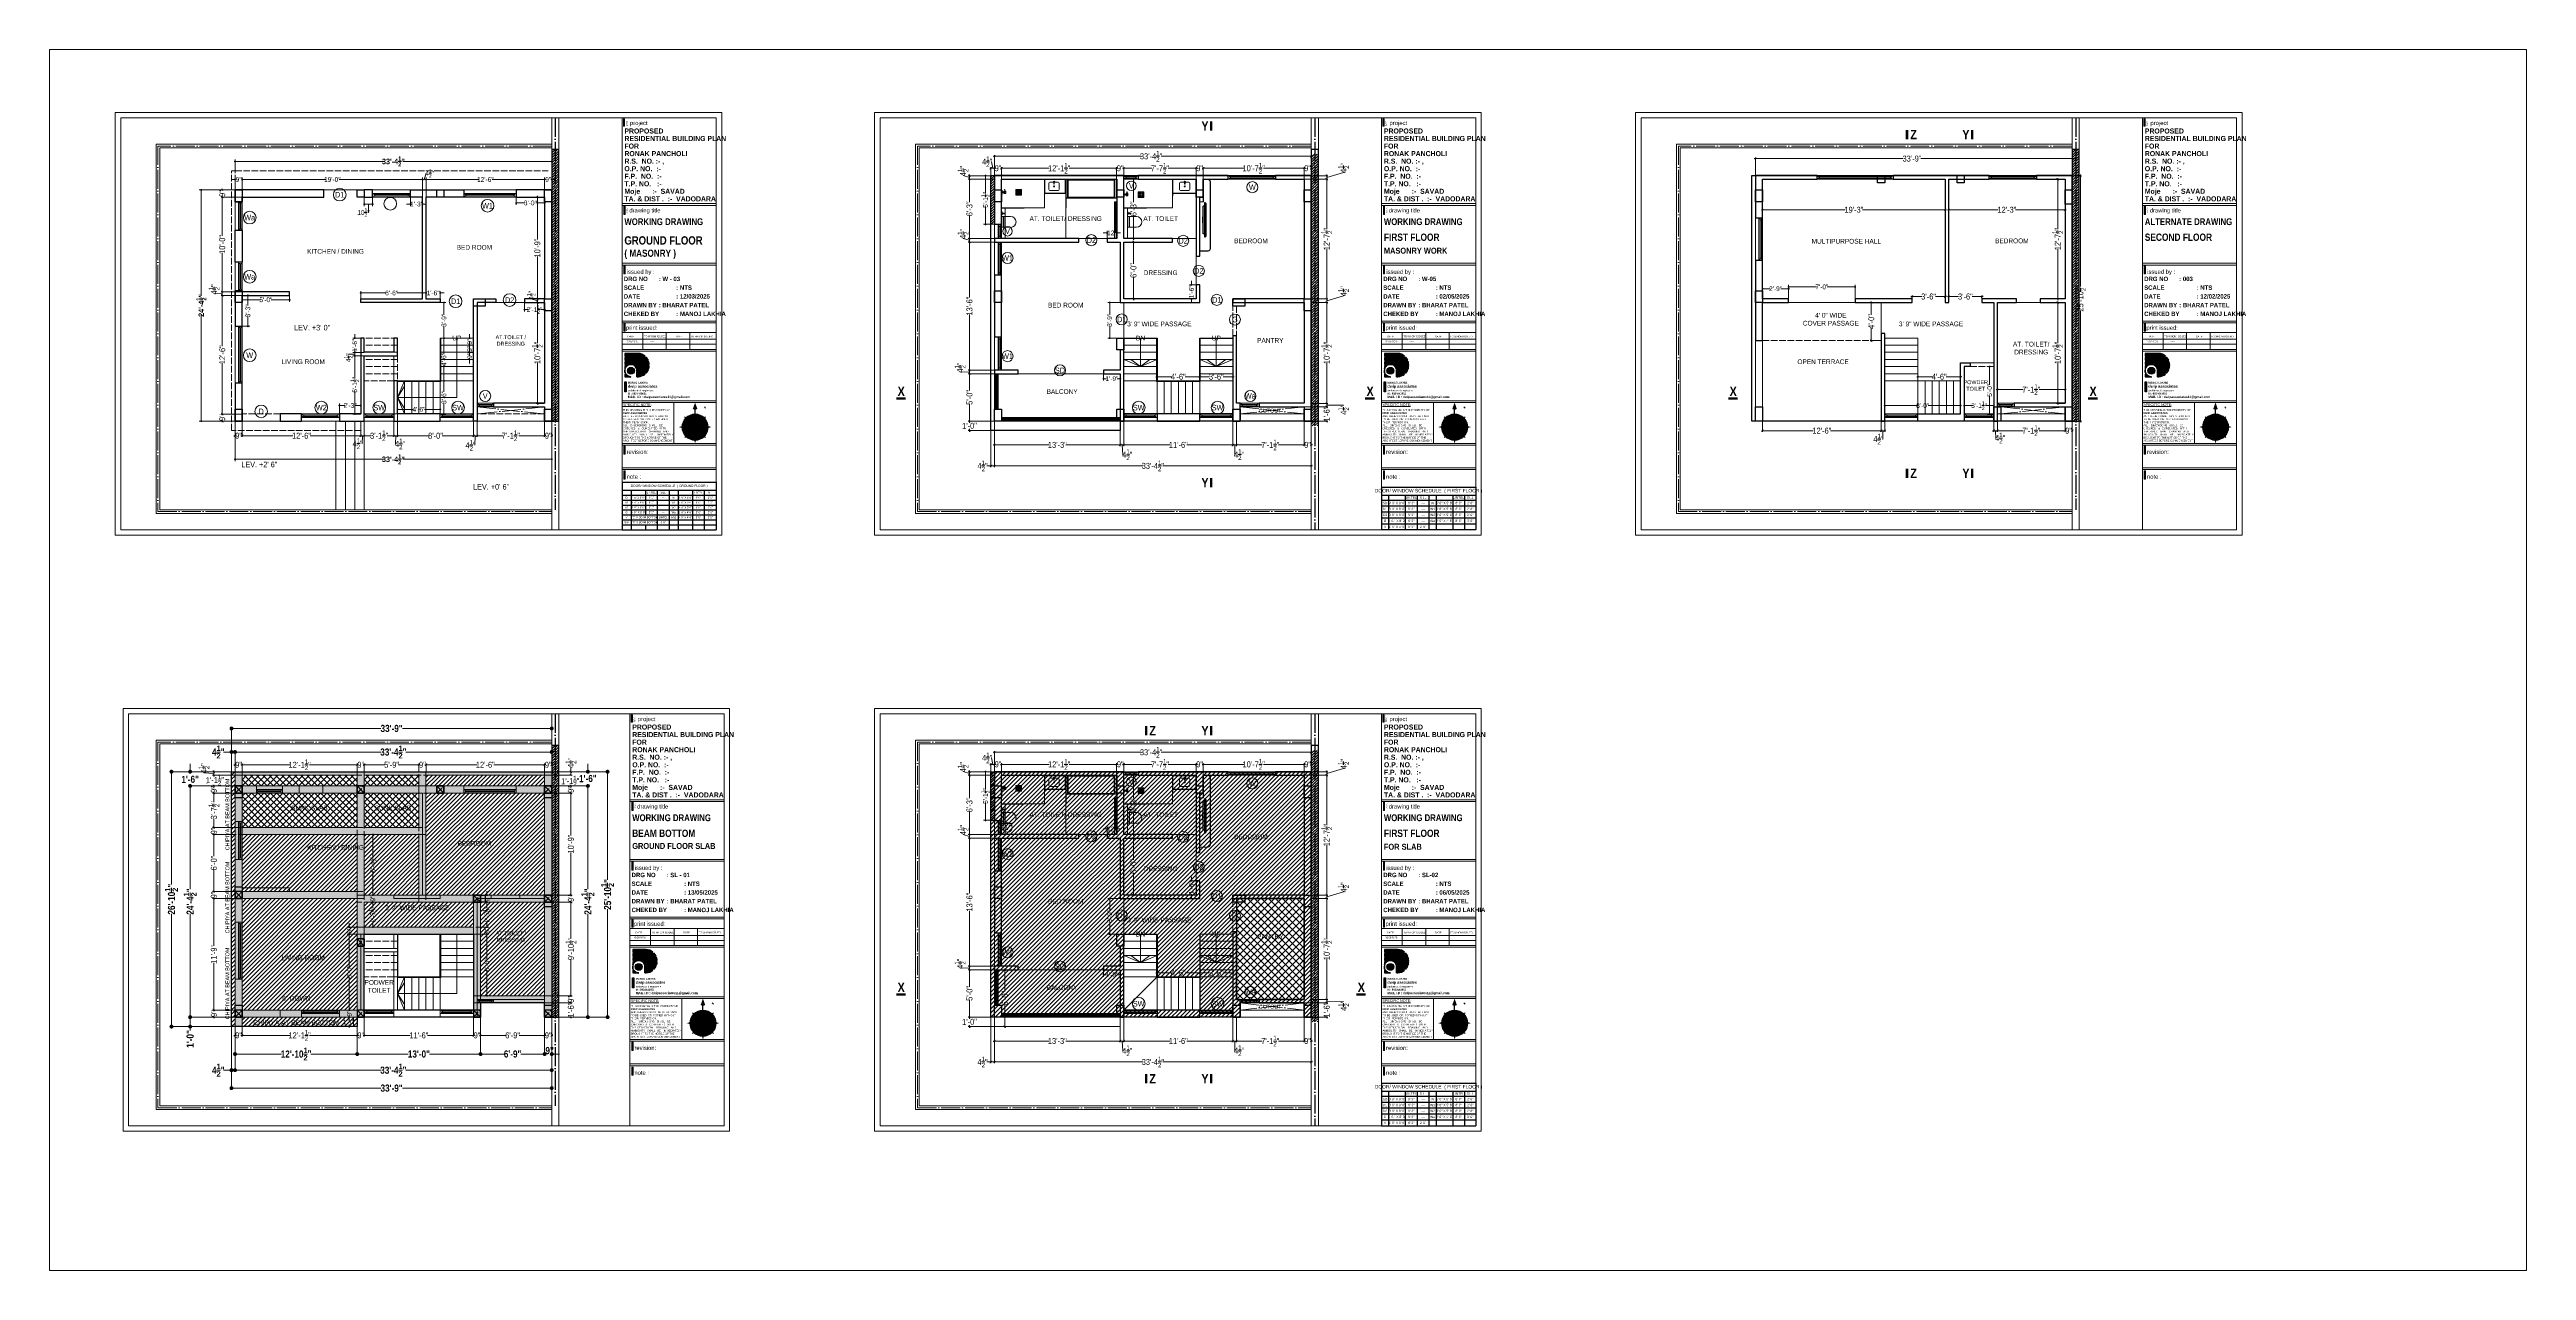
# Model space of a CAD drawing. Header units: millimetres. Extents: x 56222 to 154870, y -176352 to -121287.
# Drawn here: x 147873 to 151005, y -176352 to -174808 of the extents above; entities that cross this region are included whole.
import ezdxf
from ezdxf.enums import TextEntityAlignment as Align

# ---------------------------------------------------------------- set-up
doc = ezdxf.new("R2010")
doc.units = ezdxf.units.MM
doc.header["$MEASUREMENT"] = 0
doc.header["$PDMODE"] = 35
doc.linetypes.add('ACAD_ISO02W100', pattern=[15, 12, -3])
doc.linetypes.add('ACAD_ISO04W100', pattern=[30, 24, -3, 0, -3])
doc.layers.get('Defpoints').update_dxf_attribs({"color": 220})
for name, color, linetype, lineweight in [('CENTERLINE ( COLUMN ) ~ DIM', 7, 'Continuous', 9), ('COLUMN', 1, 'Continuous', 30), ('COLUMN ( CENTER MARK )_', 5, 'ACAD_ISO04W100', 30), ('ELEVATION', 250, 'Continuous', 9), ('Farniture', 59, 'Continuous', 25), ('FIRST FLOOR', 7, 'Continuous', 9), ('FIRST FLOOR ( DIM )', 250, 'Continuous', 9), ('FIRST FLOOR ( DW_RAIL )', 7, 'Continuous', 9), ('FIRST FLOOR ( TEXT )', 7, 'Continuous', 9), ('FIRST FLOOR_( D - W & RAILING )', 251, 'Continuous', 9), ('FIRST FLOOR_( PLine )_', 251, 'Continuous', 30), ('FIRST FLOOR_( STAIR )', 251, 'Continuous', 9), ('FURNITURE', 59, 'Continuous', 9), ('GROUND FLOOR', 7, 'Continuous', 9), ('GROUND FLOOR  ( DIM )', 7, 'Continuous', 9), ('GROUND FLOOR  ( HATCH )', 251, 'Continuous', 9), ('GROUND FLOOR  ( PLINE )', 251, 'Continuous', 30), ('GROUND FLOOR ( DW_RAIL )', 7, 'Continuous', 9), ('GROUND FLOOR ( STAIR )', 251, 'Continuous', 9), ('plot boundary', 26, 'Continuous', 30), ('SECOND FLOOR', 7, 'Continuous', 9), ('SECOND FLOOR  ( PLINE )', 251, 'Continuous', 30), ('SECOND FLOOR ( DIM )', 7, 'Continuous', 9), ('SECOND FLOOR ( DW_RAIL )', 7, 'Continuous', 9), ('SECOND FLOOR ( PLine )', 7, 'Continuous', 30), ('SECOND FLOOR ( TEXT )', 7, 'Continuous', 9), ('SECTION', 7, 'Continuous', 9), ('STAIRCASE', 45, 'Continuous', 25), ('X_PLOT', 1, 'Continuous', 9), ('X_SHEET', 7, 'Continuous', 9), ('XX~SLAB ( BEAM )~ ( DIM )', 7, 'Continuous', 9), ('XX~SLAB ( BEAM )~ ( HATCH )', 1, 'Continuous', 9), ('XX~SLAB ( HATCH )', 7, 'Continuous', 9), ('XX~STR BEAM', 5, 'ACAD_ISO02W100', 9), ('X~SLAB ( HATCH )', 251, 'Continuous', 9)]:
    doc.layers.add(name, color=color, linetype=linetype, lineweight=lineweight)
doc.layers.add('GROUND FLOOR  ( Text )', color=251, linetype='Continuous')
doc.layers.add('XX~SLAB ( HATCH )~ PLINE', color=251, linetype='Continuous', lineweight=9, plot=False)
doc.layers.add('XX~SLAB ( PLINE )', color=251, linetype='Continuous', plot=False)
doc.styles.add("AR_0'-0", font='arial.ttf')
doc.styles.add('AR_6', font='arial.ttf', dxfattribs={"height": 6})
doc.styles.add('Cn BT~6', font='swissc.ttf', dxfattribs={"height": 6})
doc.styles.add("Cn_BT_0'-0", font='swissc.ttf')
doc.styles.add('Cn_BT_7', font='swissc.ttf', dxfattribs={"height": 7})
doc.styles.add('Cn_BT_7½', font='swissc.ttf', dxfattribs={"height": 7.5})
doc.styles.add('Cn_BT_9 ( BOLD )', font='swisscb.ttf', dxfattribs={"height": 9})
doc.styles.add('DUTCH801', font='dutcheb.ttf', dxfattribs={"height": 6.5})
doc.styles.add('KATHA', font='swissc.ttf')
doc.styles.get("Standard").update_dxf_attribs({"font": 'arial.ttf', "height": 6})
doc.dimstyles.new('Cn BT~6', dxfattribs={"dimtxt": 0.18, "dimasz": 2.5, "dimexe": 2.5, "dimexo": 0, "dimgap": 0.09, "dimtad": 0, "dimdec": 3, "dimzin": 3, "dimdsep": 46, "dimlunit": 4, "dimtxsty": 'Cn BT~6', "dimblk": 'DOT', "dimcen": 0.09, "dimdle": 2, "dimclrd": 250, "dimclre": 250, "dimclrt": 5, "dimadec": 0, "dimazin": 0, "dimtfac": 0.75, "dimtdec": 3, "dimtofl": 0, "dimtmove": 0, "dimatfit": 3, "dimfxl": 1, "dimtolj": 1, "dimtzin": 0, "dimlwd": 15, "dimlwe": 15, "dimarcsym": 0})
doc.dimstyles.new('Cn_BT_7½', dxfattribs={"dimtxt": 9, "dimasz": 3, "dimexe": 1.5, "dimexo": 0, "dimgap": 0.09, "dimtad": 0, "dimdec": 3, "dimzin": 3, "dimdsep": 46, "dimlunit": 4, "dimtxsty": 'Cn_BT_7½', "dimblk": 'ARCHTICK', "dimcen": 0.09, "dimdle": 1.5, "dimclrd": 251, "dimclre": 251, "dimclrt": 14, "dimadec": 0, "dimazin": 0, "dimtfac": 0.75, "dimtdec": 3, "dimtofl": 0, "dimtmove": 0, "dimatfit": 3, "dimfxl": 0, "dimtolj": 1, "dimtzin": 0, "dimlwd": 15, "dimlwe": 15, "dimarcsym": 0})
doc.dimstyles.new('Cn_BT_9 ( BOLD )', dxfattribs={"dimtxt": 9, "dimasz": 5, "dimexe": 1.5, "dimexo": 0, "dimgap": 0.09, "dimtad": 0, "dimzin": 3, "dimdsep": 46, "dimlunit": 4, "dimtxsty": 'Cn_BT_9 ( BOLD )', "dimblk": 'DOT', "dimcen": 0.09, "dimdle": 1.5, "dimclrd": 251, "dimclre": 251, "dimclrt": 5, "dimadec": 0, "dimazin": 0, "dimtfac": 0.75, "dimtofl": 0, "dimtmove": 0, "dimatfit": 3, "dimfxl": 0, "dimtolj": 1, "dimtzin": 0, "dimlwd": 15, "dimlwe": 15, "dimarcsym": 0})
pattern_1 = [(45, (148349.1876, -175739.4437), (-2.65165, 2.65165), [])]
pattern_2 = [(45, (148103.1876, -176043.9437), (-2.65165, 2.65165), [])]
pattern_3 = [(45, (148116.6876, -175971.9437), (-2.65165, 2.65165), [])]

# ---------------------------------------------------------------- blocks, each defined once
blk = doc.blocks.new('NORTH')
h = blk.add_hatch(color=9)
h.set_gradient(color1=(201, 201, 201), color2=(237, 237, 237), one_color=1, tint=0.93, name='SPHERICAL')
edge = h.paths.add_edge_path()
edge.add_arc((329168.4, -156620.1), 24.1, 0, 360)
at = {"layer": 'X_SHEET'}
for color, points in [(224, [(329168.4, -156574.8), (329168.4, -156588.4), (329164.1, -156586.7)]), (47, [(329165.3, -156602), (329168.4, -156598.9), (329171.4, -156602)]), (230, [(329172.6, -156586.7), (329168.4, -156588.4), (329168.4, -156574.8)]), (224, [(329143.4, -156619.9), (329144.3, -156618.2), (329138.4, -156619.9)]), (230, [(329144.3, -156621.6), (329143.4, -156619.9), (329138.4, -156619.9)]), (47, [(329147.2, -156620), (329150.3, -156617), (329150.3, -156623.1)]), (47, [(329153.4, -156609.4), (329153.4, -156605.1), (329157.7, -156605.1)]), (47, [(329153.4, -156635), (329153.4, -156630.7), (329157.7, -156635)]), (47, [(329171.4, -156638.2), (329165.3, -156638.1), (329168.3, -156641.2)]), (230, [(329166.7, -156644.1), (329168.4, -156645), (329168.4, -156650.1)]), (224, [(329168.4, -156645), (329170.1, -156644.1), (329168.4, -156650.1)]), (47, [(329179, -156605.1), (329183.3, -156605.1), (329183.3, -156609.4)]), (47, [(329179, -156635), (329183.3, -156630.7), (329183.3, -156635)]), (47, [(329186.5, -156623.1), (329186.5, -156617), (329189.5, -156620.1)]), (224, [(329193.3, -156619.9), (329192.5, -156618.2), (329198.4, -156619.9)]), (230, [(329192.5, -156621.6), (329193.3, -156619.9), (329198.4, -156619.9)])]:
    blk.add_hatch(color=color, dxfattribs=at).paths.add_polyline_path(points)
at = {"color": 250, "lineweight": 9}
for p, q in [((329151.3, -156603), (329149.2, -156600.9)), ((329167.6, -156618.3), (329159.1, -156597.8)), ((329169.1, -156618.3), (329177.6, -156597.8)), ((329185.4, -156603), (329187.6, -156600.9)), ((329146.1, -156610.8), (329166.6, -156619.3)), ((329146.1, -156629.3), (329166.6, -156620.8)), ((329151.3, -156637.1), (329149.2, -156639.2)), ((329159.1, -156642.4), (329167.6, -156621.8)), ((329177.6, -156642.4), (329169.1, -156621.8)), ((329170.1, -156619.3), (329190.7, -156610.8)), ((329170.1, -156620.8), (329190.7, -156629.3)), ((329185.4, -156637.1), (329187.6, -156639.2))]:
    blk.add_line(p, q, dxfattribs=at)
at = {"color": 254, "lineweight": 5}
for p, q in [((329185.4, -156582.8), (329187.6, -156585)), ((329166.5, -156620.1), (329161.2, -156620.1)), ((329167, -156618.7), (329163.3, -156615)), ((329167, -156621.4), (329163.3, -156625.1)), ((329168.4, -156618.2), (329168.4, -156612.9)), ((329168.4, -156621.9), (329168.4, -156627.2)), ((329169.7, -156618.7), (329173.4, -156615)), ((329169.7, -156621.4), (329173.4, -156625.1)), ((329170.2, -156620.1), (329175.5, -156620.1))]:
    blk.add_line(p, q, dxfattribs=at)
at = {"color": 1}
blk.add_line((329171.1, -156626.7), (329169.1, -156621.8), dxfattribs=at)
at = {"lineweight": 9}
for radius in [24.1, 21.1, 10.2, 7.18, 1.88]:
    blk.add_circle((329168.4, -156620.1), radius, dxfattribs=at)
at = {"layer": 'X_SHEET', "color": 29, "linetype": 'Continuous', "lineweight": 25}
blk.add_line((329168.4, -156595.9), (329168.4, -156588.4), dxfattribs=at)
at = {"layer": 'X_SHEET', "color": 26, "linetype": 'ByBlock', "lineweight": -2, "style": 'DUTCH801'}
for s, rotation, p in [('N', 359.9141, (329168.3, -156602.4)), ('NW', 44.9141, (329156.2, -156607.4)), ('S', 359.9141, (329168.4, -156634.9)), ('SE', 44.9141, (329178.9, -156630.5))]:
    blk.add_text(s, height=2.7, rotation=rotation, dxfattribs=at).set_placement(p, align=Align.TOP_CENTER)
for s, rotation, p in [('W', 89.9141, (329153.5, -156620)), ('SW', 314.9141, (329156.3, -156632.7)), ('NE', 314.9141, (329178.9, -156609.6)), ('E', 89.9141, (329186.1, -156619.8))]:
    blk.add_text(s, height=2.7, rotation=rotation, dxfattribs=at).set_placement(p, align=Align.CENTER)
blk = doc.blocks.new('logo')
at = {"layer": 'STAIRCASE', "linetype": 'Continuous', "ltscale": 15}
h = blk.add_hatch(color=0, dxfattribs=at)
edge = h.paths.add_edge_path()
edge.add_line((52190, -8439), (52132, -8439))
edge.add_line((52132, -8439), (52132, -8451))
edge.add_line((52132, -8451), (52219, -8451))
edge.add_arc((52186, -8490), 51, 49.5898, 85.3906)
edge = h.paths.add_edge_path()
edge.add_line((52225, -8457), (52132, -8457))
edge.add_line((52132, -8457), (52132, -8469))
edge.add_line((52132, -8469), (52233, -8469))
edge.add_arc((52186, -8490), 51, 24.196, 40.1809)
edge = h.paths.add_edge_path()
edge.add_line((52235, -8475), (52132, -8475))
edge.add_line((52132, -8475), (52132, -8487))
edge.add_line((52132, -8487), (52237, -8487))
edge.add_arc((52186, -8490), 51, 3.3421, 17.076)
edge = h.paths.add_edge_path()
edge.add_line((52237, -8493), (52175, -8493))
edge.add_arc((52158, -8514), 26.8, 19.8001, 51.8901, ccw=False)
edge.add_line((52184, -8505), (52235, -8505))
edge.add_arc((52186, -8490), 51, 342.9464, 356.6794)
edge = h.paths.add_edge_path()
edge.add_line((52233, -8511), (52184, -8511))
edge.add_line((52184, -8511), (52184, -8523))
edge.add_line((52184, -8523), (52225, -8523))
edge.add_arc((52186, -8490), 51, 319.8472, 335.8275)
edge = h.paths.add_edge_path()
edge.add_line((52219, -8528), (52184, -8528))
edge.add_line((52184, -8528), (52184, -8540))
edge.add_line((52184, -8540), (52190, -8540))
edge.add_arc((52186, -8490), 51, 274.8693, 310.4434)
edge = h.paths.add_edge_path()
edge.add_line((52136, -8528), (52132, -8528))
edge.add_line((52132, -8528), (52132, -8540))
edge.add_line((52132, -8540), (52158, -8540))
edge.add_arc((52158, -8514), 26.8, 213.4982, 270, ccw=False)
edge = h.paths.add_edge_path()
edge.add_line((52132, -8514), (52132, -8523))
edge.add_line((52132, -8523), (52133, -8523))
edge.add_arc((52158, -8514), 26.8, 180, 199.307, ccw=False)
edge = h.paths.add_edge_path()
edge.add_line((52132, -8511), (52132, -8511))
edge.add_line((52132, -8511), (52132, -8514))
edge.add_arc((52158, -8514), 26.8, 173.2545, 180, ccw=False)
edge = h.paths.add_edge_path()
edge.add_line((52142, -8493), (52132, -8493))
edge.add_line((52132, -8493), (52132, -8505))
edge.add_line((52132, -8505), (52133, -8505))
edge.add_arc((52158, -8514), 26.8, 128.1099, 160.1999, ccw=False)
edge = h.paths.add_edge_path()
edge.add_arc((52158, -8514), 14.8, 0, 360)
at = {"layer": 'STAIRCASE', "color": 0, "linetype": 'Continuous', "ltscale": 15}
blk.add_line((52184, -8540), (52184, -8505), dxfattribs=at)
for points in [[(52190, -8439), (52132, -8439), (52132, -8451), (52219, -8451, 0.157494)], [(52225, -8457), (52132, -8457), (52132, -8469), (52233, -8469, 0.06986)], [(52235, -8475), (52132, -8475), (52132, -8487), (52237, -8487, 0.059998)], [(52142, -8493), (52132, -8493), (52132, -8505), (52133, -8505, -0.140942)], [(52132, -8511), (52132, -8511), (52132, -8514, -0.029441)], [(52132, -8514), (52132, -8523), (52133, -8523, -0.084443)], [(52237, -8493), (52175, -8493, -0.140942), (52184, -8505), (52235, -8505, 0.059993)], [(52233, -8511), (52184, -8511), (52184, -8523), (52225, -8523, 0.069841)], [(52136, -8528), (52132, -8528), (52132, -8540), (52158, -8540, -0.251655)], [(52219, -8528), (52184, -8528), (52184, -8540), (52190, -8540, 0.15648)]]:
    blk.add_lwpolyline(points, format="xyb", close=True, dxfattribs=at)
blk.add_circle((52158, -8514), 14.8, dxfattribs=at)
blk.add_arc((52158, -8514), 26.8, 19.8001, 270, dxfattribs=at)
blk = doc.blocks.new('_ArchTick')
at = {"color": 0, "linetype": 'ByBlock', "const_width": 0.15}
blk.add_lwpolyline([(-0.5, -0.5), (0.5, 0.5)], dxfattribs=at)
blk = doc.blocks.new('*D244')
at = {"layer": 'Defpoints', "color": 0, "transparency": 16777216}
for p in [(148499.2, -174994.4), (148490.1, -175123.4), (148499.2, -175123.4)]:
    blk.add_point(p, dxfattribs=at)
at = {"layer": 'GROUND FLOOR  ( DIM )', "color": 251, "lineweight": 15, "transparency": 16777216}
for p, q in [((148499.2, -174994.4), (148488.6, -174994.4)), ((148490.1, -174992.9), (148490.1, -175048)), ((148490.1, -175124.9), (148490.1, -175069.7)), ((148499.2, -175123.4), (148488.6, -175123.4))]:
    blk.add_line(p, q, dxfattribs=at)
at = {"layer": 'GROUND FLOOR  ( DIM )', "color": 251, "lineweight": 15, "transparency": 16777216, "xscale": 3, "yscale": 3, "zscale": 3}
for p, rotation in [((148490.1, -174994.4), 90), ((148490.1, -175123.4), 270)]:
    blk.add_blockref('_ArchTick', p, dxfattribs=dict(at, rotation=rotation))
at = {"layer": 'GROUND FLOOR  ( DIM )', "color": 14, "transparency": 16777216, "insert": (148490.1, -175058.9), "char_height": 7.5, "attachment_point": 5, "rotation": 90, "style": 'Cn_BT_7½'}
blk.add_mtext('\\A1;10\'-9"', dxfattribs=at)
blk = doc.blocks.new('*D243')
at = {"layer": 'Defpoints', "color": 0, "transparency": 16777216}
for p in [(148499.2, -175127.9), (148490.1, -175255.4), (148499.2, -175255.4)]:
    blk.add_point(p, dxfattribs=at)
at = {"layer": 'GROUND FLOOR  ( DIM )', "color": 251, "lineweight": 15, "transparency": 16777216}
for p, q in [((148499.2, -175127.9), (148488.6, -175127.9)), ((148490.1, -175126.4), (148490.1, -175179.1)), ((148490.1, -175256.9), (148490.1, -175204.2)), ((148499.2, -175255.4), (148488.6, -175255.4))]:
    blk.add_line(p, q, dxfattribs=at)
at = {"layer": 'GROUND FLOOR  ( DIM )', "color": 251, "lineweight": 15, "transparency": 16777216, "xscale": 3, "yscale": 3, "zscale": 3}
for p, rotation in [((148490.1, -175127.9), 90), ((148490.1, -175255.4), 270)]:
    blk.add_blockref('_ArchTick', p, dxfattribs=dict(at, rotation=rotation))
at = {"layer": 'GROUND FLOOR  ( DIM )', "color": 14, "transparency": 16777216, "insert": (148490.1, -175191.6), "char_height": 7.5, "attachment_point": 5, "rotation": 90, "style": 'Cn_BT_7½'}
blk.add_mtext('\\A1;10\'-7{\\H0.750000x;\\S1/2;}"', dxfattribs=at)
blk = doc.blocks.new('_Dot')
at = {"color": 0, "linetype": 'ByBlock', "lineweight": -2}
blk.add_line((-0.5, 0), (-1, 0), dxfattribs=at)
at = {"color": 0, "linetype": 'ByBlock', "const_width": 0.5}
blk.add_lwpolyline([(-0.25, 0, 1), (0.25, 0, 1)], format="xyb", close=True, dxfattribs=at)
blk = doc.blocks.new('*D242')
at = {"layer": 'Defpoints', "color": 0, "transparency": 16777216}
for p in [(148367.2, -175127.9), (148371.9, -175127.9), (148367.2, -175172.9)]:
    blk.add_point(p, dxfattribs=at)
at = {"layer": 'GROUND FLOOR  ( DIM )', "color": 250, "lineweight": 15, "transparency": 16777216}
for p, q in [((148367.2, -175127.9), (148374.4, -175127.9)), ((148371.9, -175130.4), (148371.9, -175143.5)), ((148371.9, -175170.4), (148371.9, -175157.2)), ((148367.2, -175172.9), (148374.4, -175172.9))]:
    blk.add_line(p, q, dxfattribs=at)
at = {"layer": 'GROUND FLOOR  ( DIM )', "color": 250, "lineweight": 15, "transparency": 16777216, "xscale": 2.5, "yscale": 2.5, "zscale": 2.5}
for p, rotation in [((148371.9, -175127.9), 90), ((148371.9, -175172.9), 270)]:
    blk.add_blockref('_Dot', p, dxfattribs=dict(at, rotation=rotation))
at = {"layer": 'GROUND FLOOR  ( DIM )', "color": 5, "transparency": 16777216, "insert": (148371.9, -175150.4), "char_height": 6, "attachment_point": 5, "rotation": 90, "style": 'Cn BT~6'}
blk.add_mtext('\\A1;3\'-9"', dxfattribs=at)
blk = doc.blocks.new('*D241')
at = {"layer": 'Defpoints', "color": 0, "transparency": 16777216}
for p in [(148107.7, -174961.4), (148508.2, -174949.4), (148508.2, -174961.4)]:
    blk.add_point(p, dxfattribs=at)
at = {"layer": 'GROUND FLOOR  ( DIM )', "color": 250, "lineweight": 15, "transparency": 16777216}
for p, q in [((148107.7, -174961.4), (148107.7, -174946.9)), ((148110.2, -174949.4), (148295.8, -174949.4)), ((148505.7, -174949.4), (148320.1, -174949.4)), ((148508.2, -174961.4), (148508.2, -174946.9))]:
    blk.add_line(p, q, dxfattribs=at)
at = {"layer": 'GROUND FLOOR  ( DIM )', "color": 250, "lineweight": 15, "transparency": 16777216, "xscale": 2.5, "yscale": 2.5, "zscale": 2.5, "rotation": 180}
blk.add_blockref('_Dot', (148107.7, -174949.4), dxfattribs=at)
at = {"layer": 'GROUND FLOOR  ( DIM )', "color": 250, "lineweight": 15, "transparency": 16777216, "xscale": 2.5, "yscale": 2.5, "zscale": 2.5}
blk.add_blockref('_Dot', (148508.2, -174949.4), dxfattribs=at)
at = {"layer": 'GROUND FLOOR  ( DIM )', "color": 5, "transparency": 16777216, "insert": (148307.9, -174949.4), "char_height": 7, "attachment_point": 5, "style": "Cn_BT_0'-0"}
blk.add_mtext('\\A1;{\\fSwis721 Cn BT|b1|i0|c0|p34;33\'-4{\\H0.750000x;\\S1/2;}"}', dxfattribs=at)
blk = doc.blocks.new('*D240')
at = {"layer": 'Defpoints', "color": 0, "transparency": 16777216}
for p in [(148116.7, -174972.3), (148107.7, -174985.4), (148116.7, -174985.4)]:
    blk.add_point(p, dxfattribs=at)
at = {"layer": 'GROUND FLOOR  ( DIM )', "color": 250, "lineweight": 15, "transparency": 16777216}
for p, q in [((148105.2, -174972.3), (148102.7, -174972.3)), ((148107.7, -174985.4), (148107.7, -174969.8)), ((148116.7, -174985.4), (148116.7, -174969.8)), ((148119.2, -174972.3), (148121.7, -174972.3))]:
    blk.add_line(p, q, dxfattribs=at)
at = {"layer": 'GROUND FLOOR  ( DIM )', "color": 250, "lineweight": 15, "transparency": 16777216, "xscale": 2.5, "yscale": 2.5, "zscale": 2.5}
blk.add_blockref('_Dot', (148107.7, -174972.3), dxfattribs=at)
at = {"layer": 'GROUND FLOOR  ( DIM )', "color": 250, "lineweight": 15, "transparency": 16777216, "xscale": 2.5, "yscale": 2.5, "zscale": 2.5, "rotation": 180}
blk.add_blockref('_Dot', (148116.7, -174972.3), dxfattribs=at)
at = {"layer": 'GROUND FLOOR  ( DIM )', "color": 5, "transparency": 16777216, "insert": (148112.2, -174972.3), "char_height": 6, "attachment_point": 5, "style": 'Cn BT~6'}
blk.add_mtext('\\A1;9"', dxfattribs=at)
blk = doc.blocks.new('*D239')
at = {"layer": 'Defpoints', "color": 0, "transparency": 16777216}
for p in [(148344.7, -174972.3), (148116.7, -174985.4), (148344.7, -174994.4)]:
    blk.add_point(p, dxfattribs=at)
at = {"layer": 'GROUND FLOOR  ( DIM )', "color": 250, "lineweight": 15, "transparency": 16777216}
for p, q in [((148116.7, -174985.4), (148116.7, -174969.8)), ((148119.2, -174972.3), (148222, -174972.3)), ((148342.2, -174972.3), (148239.4, -174972.3)), ((148344.7, -174994.4), (148344.7, -174969.8))]:
    blk.add_line(p, q, dxfattribs=at)
at = {"layer": 'GROUND FLOOR  ( DIM )', "color": 250, "lineweight": 15, "transparency": 16777216, "xscale": 2.5, "yscale": 2.5, "zscale": 2.5, "rotation": 180}
blk.add_blockref('_Dot', (148116.7, -174972.3), dxfattribs=at)
at = {"layer": 'GROUND FLOOR  ( DIM )', "color": 250, "lineweight": 15, "transparency": 16777216, "xscale": 2.5, "yscale": 2.5, "zscale": 2.5}
blk.add_blockref('_Dot', (148344.7, -174972.3), dxfattribs=at)
at = {"layer": 'GROUND FLOOR  ( DIM )', "color": 5, "transparency": 16777216, "insert": (148230.7, -174972.3), "char_height": 6, "attachment_point": 5, "style": 'Cn BT~6'}
blk.add_mtext('\\A1;19\'-0"', dxfattribs=at)
blk = doc.blocks.new('*D238')
at = {"layer": 'Defpoints', "color": 0, "transparency": 16777216}
for p in [(148349.2, -174972.3), (148344.7, -174994.4), (148349.2, -174994.4)]:
    blk.add_point(p, dxfattribs=at)
at = {"layer": 'GROUND FLOOR  ( DIM )', "color": 250, "lineweight": 15, "transparency": 16777216}
for p, q in [((148342.2, -174972.3), (148339.7, -174972.3)), ((148344.7, -174994.4), (148344.7, -174969.8)), ((148344.7, -174972.3), (148349.2, -174972.3)), ((148346.9, -174972.3), (148349.3, -174964.4)), ((148349.2, -174994.4), (148349.2, -174969.8)), ((148349.3, -174964.4), (148349.5, -174964.4)), ((148351.7, -174972.3), (148354.2, -174972.3))]:
    blk.add_line(p, q, dxfattribs=at)
at = {"layer": 'GROUND FLOOR  ( DIM )', "color": 250, "lineweight": 15, "transparency": 16777216, "xscale": 2.5, "yscale": 2.5, "zscale": 2.5}
blk.add_blockref('_Dot', (148344.7, -174972.3), dxfattribs=at)
at = {"layer": 'GROUND FLOOR  ( DIM )', "color": 250, "lineweight": 15, "transparency": 16777216, "xscale": 2.5, "yscale": 2.5, "zscale": 2.5, "rotation": 180}
blk.add_blockref('_Dot', (148349.2, -174972.3), dxfattribs=at)
at = {"layer": 'GROUND FLOOR  ( DIM )', "color": 5, "transparency": 16777216, "insert": (148353.8, -174964.4), "char_height": 6, "attachment_point": 5, "style": 'Cn BT~6'}
blk.add_mtext('\\A1;4{\\H0.750000x;\\S1/2;}"', dxfattribs=at)
blk = doc.blocks.new('*D237')
at = {"layer": 'Defpoints', "color": 0, "transparency": 16777216}
for p in [(148499.2, -174972.3), (148349.2, -174994.4), (148499.2, -174985.4)]:
    blk.add_point(p, dxfattribs=at)
at = {"layer": 'GROUND FLOOR  ( DIM )', "color": 250, "lineweight": 15, "transparency": 16777216}
for p, q in [((148349.2, -174994.4), (148349.2, -174969.8)), ((148351.7, -174972.3), (148415.5, -174972.3)), ((148496.7, -174972.3), (148432.9, -174972.3)), ((148499.2, -174985.4), (148499.2, -174969.8))]:
    blk.add_line(p, q, dxfattribs=at)
at = {"layer": 'GROUND FLOOR  ( DIM )', "color": 250, "lineweight": 15, "transparency": 16777216, "xscale": 2.5, "yscale": 2.5, "zscale": 2.5, "rotation": 180}
blk.add_blockref('_Dot', (148349.2, -174972.3), dxfattribs=at)
at = {"layer": 'GROUND FLOOR  ( DIM )', "color": 250, "lineweight": 15, "transparency": 16777216, "xscale": 2.5, "yscale": 2.5, "zscale": 2.5}
blk.add_blockref('_Dot', (148499.2, -174972.3), dxfattribs=at)
at = {"layer": 'GROUND FLOOR  ( DIM )', "color": 5, "transparency": 16777216, "insert": (148424.2, -174972.3), "char_height": 6, "attachment_point": 5, "style": 'Cn BT~6'}
blk.add_mtext('\\A1;12\'-6"', dxfattribs=at)
blk = doc.blocks.new('*D236')
at = {"layer": 'Defpoints', "color": 0, "transparency": 16777216}
for p in [(148508.2, -174972.3), (148499.2, -174985.4), (148508.2, -174985.4)]:
    blk.add_point(p, dxfattribs=at)
at = {"layer": 'GROUND FLOOR  ( DIM )', "color": 250, "lineweight": 15, "transparency": 16777216}
for p, q in [((148496.7, -174972.3), (148494.2, -174972.3)), ((148499.2, -174985.4), (148499.2, -174969.8)), ((148508.2, -174985.4), (148508.2, -174969.8)), ((148510.7, -174972.3), (148513.2, -174972.3))]:
    blk.add_line(p, q, dxfattribs=at)
at = {"layer": 'GROUND FLOOR  ( DIM )', "color": 250, "lineweight": 15, "transparency": 16777216, "xscale": 2.5, "yscale": 2.5, "zscale": 2.5}
blk.add_blockref('_Dot', (148499.2, -174972.3), dxfattribs=at)
at = {"layer": 'GROUND FLOOR  ( DIM )', "color": 250, "lineweight": 15, "transparency": 16777216, "xscale": 2.5, "yscale": 2.5, "zscale": 2.5, "rotation": 180}
blk.add_blockref('_Dot', (148508.2, -174972.3), dxfattribs=at)
at = {"layer": 'GROUND FLOOR  ( DIM )', "color": 5, "transparency": 16777216, "insert": (148503.7, -174972.3), "char_height": 6, "attachment_point": 5, "style": 'Cn BT~6'}
blk.add_mtext('\\A1;9"', dxfattribs=at)
blk = doc.blocks.new('*D235')
at = {"layer": 'Defpoints', "color": 0, "transparency": 16777216}
for p in [(148091.5, -174994.4), (148107.7, -174985.4), (148116.7, -174994.4)]:
    blk.add_point(p, dxfattribs=at)
at = {"layer": 'GROUND FLOOR  ( DIM )', "color": 251, "lineweight": 15, "transparency": 16777216}
for p, q in [((148107.7, -174985.4), (148090, -174985.4)), ((148116.7, -174994.4), (148090, -174994.4)), ((148091.5, -174983.9), (148091.5, -174986.2)), ((148091.5, -174995.9), (148091.5, -174993.5))]:
    blk.add_line(p, q, dxfattribs=at)
at = {"layer": 'GROUND FLOOR  ( DIM )', "color": 251, "lineweight": 15, "transparency": 16777216, "xscale": 3, "yscale": 3, "zscale": 3}
for p, rotation in [((148091.5, -174985.4), 90), ((148091.5, -174994.4), 270)]:
    blk.add_blockref('_ArchTick', p, dxfattribs=dict(at, rotation=rotation))
at = {"layer": 'GROUND FLOOR  ( DIM )', "color": 14, "transparency": 16777216, "insert": (148091.5, -174989.9), "char_height": 7.5, "attachment_point": 5, "rotation": 90, "style": 'Cn_BT_7½'}
blk.add_mtext('\\A1;9"', dxfattribs=at)
blk = doc.blocks.new('*D234')
at = {"layer": 'Defpoints', "color": 0, "transparency": 16777216}
for p in [(148116.7, -174994.4), (148091.5, -175114.4), (148116.7, -175114.4)]:
    blk.add_point(p, dxfattribs=at)
at = {"layer": 'GROUND FLOOR  ( DIM )', "color": 251, "lineweight": 15, "transparency": 16777216}
for p, q in [((148116.7, -174994.4), (148090, -174994.4)), ((148091.5, -174992.9), (148091.5, -175043.5)), ((148091.5, -175115.9), (148091.5, -175065.2)), ((148116.7, -175114.4), (148090, -175114.4))]:
    blk.add_line(p, q, dxfattribs=at)
at = {"layer": 'GROUND FLOOR  ( DIM )', "color": 251, "lineweight": 15, "transparency": 16777216, "xscale": 3, "yscale": 3, "zscale": 3}
for p, rotation in [((148091.5, -174994.4), 90), ((148091.5, -175114.4), 270)]:
    blk.add_blockref('_ArchTick', p, dxfattribs=dict(at, rotation=rotation))
at = {"layer": 'GROUND FLOOR  ( DIM )', "color": 14, "transparency": 16777216, "insert": (148091.5, -175054.4), "char_height": 7.5, "attachment_point": 5, "rotation": 90, "style": 'Cn_BT_7½'}
blk.add_mtext('\\A1;10\'-0"', dxfattribs=at)
blk = doc.blocks.new('*D233')
at = {"layer": 'Defpoints', "color": 0, "transparency": 16777216}
for p in [(148091.5, -175118.9), (148116.7, -175114.4), (148116.7, -175118.9)]:
    blk.add_point(p, dxfattribs=at)
at = {"layer": 'GROUND FLOOR  ( DIM )', "color": 251, "lineweight": 15, "transparency": 16777216}
for p, q in [((148091.5, -175116.6), (148081.2, -175116.9)), ((148081.2, -175116.9), (148081.2, -175116.7)), ((148116.7, -175114.4), (148090, -175114.4)), ((148116.7, -175118.9), (148090, -175118.9)), ((148091.5, -175112.9), (148091.5, -175120.4))]:
    blk.add_line(p, q, dxfattribs=at)
at = {"layer": 'GROUND FLOOR  ( DIM )', "color": 251, "lineweight": 15, "transparency": 16777216, "xscale": 3, "yscale": 3, "zscale": 3}
for p, rotation in [((148091.5, -175114.4), 90), ((148091.5, -175118.9), 270)]:
    blk.add_blockref('_ArchTick', p, dxfattribs=dict(at, rotation=rotation))
at = {"layer": 'GROUND FLOOR  ( DIM )', "color": 14, "transparency": 16777216, "insert": (148081.2, -175111.3), "char_height": 7.5, "attachment_point": 5, "rotation": 90, "style": 'Cn_BT_7½'}
blk.add_mtext('\\A1;4{\\H0.750000x;\\S1/2;}"', dxfattribs=at)
blk = doc.blocks.new('*D232')
at = {"layer": 'Defpoints', "color": 0, "transparency": 16777216}
for p in [(148116.7, -175118.9), (148091.5, -175268.9), (148116.7, -175268.9)]:
    blk.add_point(p, dxfattribs=at)
at = {"layer": 'GROUND FLOOR  ( DIM )', "color": 251, "lineweight": 15, "transparency": 16777216}
for p, q in [((148116.7, -175118.9), (148090, -175118.9)), ((148091.5, -175117.4), (148091.5, -175183)), ((148091.5, -175270.4), (148091.5, -175204.7)), ((148116.7, -175268.9), (148090, -175268.9))]:
    blk.add_line(p, q, dxfattribs=at)
at = {"layer": 'GROUND FLOOR  ( DIM )', "color": 251, "lineweight": 15, "transparency": 16777216, "xscale": 3, "yscale": 3, "zscale": 3}
for p, rotation in [((148091.5, -175118.9), 90), ((148091.5, -175268.9), 270)]:
    blk.add_blockref('_ArchTick', p, dxfattribs=dict(at, rotation=rotation))
at = {"layer": 'GROUND FLOOR  ( DIM )', "color": 14, "transparency": 16777216, "insert": (148091.5, -175193.9), "char_height": 7.5, "attachment_point": 5, "rotation": 90, "style": 'Cn_BT_7½'}
blk.add_mtext('\\A1;12\'-6"', dxfattribs=at)
blk = doc.blocks.new('*D231')
at = {"layer": 'Defpoints', "color": 0, "transparency": 16777216}
for p in [(148091.5, -175277.9), (148107.7, -175277.9), (148116.7, -175268.9)]:
    blk.add_point(p, dxfattribs=at)
at = {"layer": 'GROUND FLOOR  ( DIM )', "color": 251, "lineweight": 15, "transparency": 16777216}
for p, q in [((148116.7, -175268.9), (148090, -175268.9)), ((148107.7, -175277.9), (148090, -175277.9)), ((148091.5, -175267.4), (148091.5, -175269.7)), ((148091.5, -175279.4), (148091.5, -175277))]:
    blk.add_line(p, q, dxfattribs=at)
at = {"layer": 'GROUND FLOOR  ( DIM )', "color": 251, "lineweight": 15, "transparency": 16777216, "xscale": 3, "yscale": 3, "zscale": 3}
for p, rotation in [((148091.5, -175268.9), 90), ((148091.5, -175277.9), 270)]:
    blk.add_blockref('_ArchTick', p, dxfattribs=dict(at, rotation=rotation))
at = {"layer": 'GROUND FLOOR  ( DIM )', "color": 14, "transparency": 16777216, "insert": (148091.5, -175273.4), "char_height": 7.5, "attachment_point": 5, "rotation": 90, "style": 'Cn_BT_7½'}
blk.add_mtext('\\A1;9"', dxfattribs=at)
blk = doc.blocks.new('*D230')
at = {"layer": 'Defpoints', "color": 0, "transparency": 16777216}
for p in [(148107.7, -175277.9), (148116.7, -175277.9), (148116.7, -175296.4)]:
    blk.add_point(p, dxfattribs=at)
at = {"layer": 'GROUND FLOOR  ( DIM )', "color": 251, "lineweight": 15, "transparency": 16777216}
for p, q in [((148107.7, -175277.9), (148107.7, -175297.9)), ((148116.7, -175277.9), (148116.7, -175297.9)), ((148106.2, -175296.4), (148108.5, -175296.4)), ((148118.2, -175296.4), (148115.8, -175296.4))]:
    blk.add_line(p, q, dxfattribs=at)
at = {"layer": 'GROUND FLOOR  ( DIM )', "color": 251, "lineweight": 15, "transparency": 16777216, "xscale": 3, "yscale": 3, "zscale": 3, "rotation": 180}
blk.add_blockref('_ArchTick', (148107.7, -175296.4), dxfattribs=at)
at = {"layer": 'GROUND FLOOR  ( DIM )', "color": 251, "lineweight": 15, "transparency": 16777216, "xscale": 3, "yscale": 3, "zscale": 3}
blk.add_blockref('_ArchTick', (148116.7, -175296.4), dxfattribs=at)
at = {"layer": 'GROUND FLOOR  ( DIM )', "color": 14, "transparency": 16777216, "insert": (148112.2, -175296.4), "char_height": 7.5, "attachment_point": 5, "style": 'Cn_BT_7½'}
blk.add_mtext('\\A1;9"', dxfattribs=at)
blk = doc.blocks.new('*D229')
at = {"layer": 'Defpoints', "color": 0, "transparency": 16777216}
for p in [(148116.7, -175277.9), (148266.7, -175277.9), (148266.7, -175296.4)]:
    blk.add_point(p, dxfattribs=at)
at = {"layer": 'GROUND FLOOR  ( DIM )', "color": 251, "lineweight": 15, "transparency": 16777216}
for p, q in [((148116.7, -175277.9), (148116.7, -175297.9)), ((148266.7, -175277.9), (148266.7, -175297.9)), ((148115.2, -175296.4), (148180.8, -175296.4)), ((148268.2, -175296.4), (148202.5, -175296.4))]:
    blk.add_line(p, q, dxfattribs=at)
at = {"layer": 'GROUND FLOOR  ( DIM )', "color": 251, "lineweight": 15, "transparency": 16777216, "xscale": 3, "yscale": 3, "zscale": 3, "rotation": 180}
blk.add_blockref('_ArchTick', (148116.7, -175296.4), dxfattribs=at)
at = {"layer": 'GROUND FLOOR  ( DIM )', "color": 251, "lineweight": 15, "transparency": 16777216, "xscale": 3, "yscale": 3, "zscale": 3}
blk.add_blockref('_ArchTick', (148266.7, -175296.4), dxfattribs=at)
at = {"layer": 'GROUND FLOOR  ( DIM )', "color": 14, "transparency": 16777216, "insert": (148191.7, -175296.4), "char_height": 7.5, "attachment_point": 5, "style": 'Cn_BT_7½'}
blk.add_mtext('\\A1;12\'-6"', dxfattribs=at)
blk = doc.blocks.new('*D228')
at = {"layer": 'Defpoints', "color": 0, "transparency": 16777216}
for p in [(148266.7, -175277.9), (148271.2, -175277.9), (148271.2, -175296.4)]:
    blk.add_point(p, dxfattribs=at)
at = {"layer": 'GROUND FLOOR  ( DIM )', "color": 251, "lineweight": 15, "transparency": 16777216}
for p, q in [((148266.7, -175277.9), (148266.7, -175297.9)), ((148271.2, -175277.9), (148271.2, -175297.9)), ((148265.2, -175296.4), (148272.7, -175296.4)), ((148268.4, -175306.4), (148268.2, -175306.4)), ((148268.9, -175296.4), (148268.4, -175306.4))]:
    blk.add_line(p, q, dxfattribs=at)
at = {"layer": 'GROUND FLOOR  ( DIM )', "color": 251, "lineweight": 15, "transparency": 16777216, "xscale": 3, "yscale": 3, "zscale": 3, "rotation": 180}
blk.add_blockref('_ArchTick', (148266.7, -175296.4), dxfattribs=at)
at = {"layer": 'GROUND FLOOR  ( DIM )', "color": 251, "lineweight": 15, "transparency": 16777216, "xscale": 3, "yscale": 3, "zscale": 3}
blk.add_blockref('_ArchTick', (148271.2, -175296.4), dxfattribs=at)
at = {"layer": 'GROUND FLOOR  ( DIM )', "color": 14, "transparency": 16777216, "insert": (148262.8, -175306.4), "char_height": 7.5, "attachment_point": 5, "style": 'Cn_BT_7½'}
blk.add_mtext('\\A1;4{\\H0.750000x;\\S1/2;}"', dxfattribs=at)
blk = doc.blocks.new('*D227')
at = {"layer": 'Defpoints', "color": 0, "transparency": 16777216}
for p in [(148271.2, -175277.9), (148308.7, -175277.9), (148308.7, -175296.4)]:
    blk.add_point(p, dxfattribs=at)
at = {"layer": 'GROUND FLOOR  ( DIM )', "color": 251, "lineweight": 15, "transparency": 16777216}
for p, q in [((148271.2, -175277.9), (148271.2, -175297.9)), ((148308.7, -175277.9), (148308.7, -175297.9)), ((148269.7, -175296.4), (148279.7, -175296.4)), ((148310.2, -175296.4), (148300.2, -175296.4))]:
    blk.add_line(p, q, dxfattribs=at)
at = {"layer": 'GROUND FLOOR  ( DIM )', "color": 251, "lineweight": 15, "transparency": 16777216, "xscale": 3, "yscale": 3, "zscale": 3, "rotation": 180}
blk.add_blockref('_ArchTick', (148271.2, -175296.4), dxfattribs=at)
at = {"layer": 'GROUND FLOOR  ( DIM )', "color": 251, "lineweight": 15, "transparency": 16777216, "xscale": 3, "yscale": 3, "zscale": 3}
blk.add_blockref('_ArchTick', (148308.7, -175296.4), dxfattribs=at)
at = {"layer": 'GROUND FLOOR  ( DIM )', "color": 14, "transparency": 16777216, "insert": (148289.9, -175296.4), "char_height": 7.5, "attachment_point": 5, "style": 'Cn_BT_7½'}
blk.add_mtext('\\A1;3\'-1{\\H0.750000x;\\S1/2;}"', dxfattribs=at)
blk = doc.blocks.new('*D226')
at = {"layer": 'Defpoints', "color": 0, "transparency": 16777216}
for p in [(148308.7, -175277.9), (148313.2, -175268.9), (148313.2, -175296.4)]:
    blk.add_point(p, dxfattribs=at)
at = {"layer": 'GROUND FLOOR  ( DIM )', "color": 251, "lineweight": 15, "transparency": 16777216}
for p, q in [((148308.7, -175277.9), (148308.7, -175297.9)), ((148313.2, -175268.9), (148313.2, -175297.9)), ((148307.2, -175296.4), (148314.7, -175296.4)), ((148310.9, -175296.4), (148310.8, -175306.8)), ((148310.8, -175306.8), (148311, -175306.8))]:
    blk.add_line(p, q, dxfattribs=at)
at = {"layer": 'GROUND FLOOR  ( DIM )', "color": 251, "lineweight": 15, "transparency": 16777216, "xscale": 3, "yscale": 3, "zscale": 3, "rotation": 180}
blk.add_blockref('_ArchTick', (148308.7, -175296.4), dxfattribs=at)
at = {"layer": 'GROUND FLOOR  ( DIM )', "color": 251, "lineweight": 15, "transparency": 16777216, "xscale": 3, "yscale": 3, "zscale": 3}
blk.add_blockref('_ArchTick', (148313.2, -175296.4), dxfattribs=at)
at = {"layer": 'GROUND FLOOR  ( DIM )', "color": 14, "transparency": 16777216, "insert": (148316.4, -175306.8), "char_height": 7.5, "attachment_point": 5, "style": 'Cn_BT_7½'}
blk.add_mtext('\\A1;4{\\H0.750000x;\\S1/2;}"', dxfattribs=at)
blk = doc.blocks.new('*D225')
at = {"layer": 'Defpoints', "color": 0, "transparency": 16777216}
for p in [(148313.2, -175268.9), (148409.2, -175277.9), (148409.2, -175296.4)]:
    blk.add_point(p, dxfattribs=at)
at = {"layer": 'GROUND FLOOR  ( DIM )', "color": 251, "lineweight": 15, "transparency": 16777216}
for p, q in [((148313.2, -175268.9), (148313.2, -175297.9)), ((148409.2, -175277.9), (148409.2, -175297.9)), ((148311.7, -175296.4), (148352.7, -175296.4)), ((148410.7, -175296.4), (148369.7, -175296.4))]:
    blk.add_line(p, q, dxfattribs=at)
at = {"layer": 'GROUND FLOOR  ( DIM )', "color": 251, "lineweight": 15, "transparency": 16777216, "xscale": 3, "yscale": 3, "zscale": 3, "rotation": 180}
blk.add_blockref('_ArchTick', (148313.2, -175296.4), dxfattribs=at)
at = {"layer": 'GROUND FLOOR  ( DIM )', "color": 251, "lineweight": 15, "transparency": 16777216, "xscale": 3, "yscale": 3, "zscale": 3}
blk.add_blockref('_ArchTick', (148409.2, -175296.4), dxfattribs=at)
at = {"layer": 'GROUND FLOOR  ( DIM )', "color": 14, "transparency": 16777216, "insert": (148361.2, -175296.4), "char_height": 7.5, "attachment_point": 5, "style": 'Cn_BT_7½'}
blk.add_mtext('\\A1;8\'-0"', dxfattribs=at)
blk = doc.blocks.new('*D224')
at = {"layer": 'Defpoints', "color": 0, "transparency": 16777216}
for p in [(148409.2, -175277.9), (148413.7, -175277.9), (148413.7, -175296.4)]:
    blk.add_point(p, dxfattribs=at)
at = {"layer": 'GROUND FLOOR  ( DIM )', "color": 251, "lineweight": 15, "transparency": 16777216}
for p, q in [((148409.2, -175277.9), (148409.2, -175297.9)), ((148413.7, -175277.9), (148413.7, -175297.9)), ((148407.7, -175296.4), (148415.2, -175296.4)), ((148411, -175308.5), (148410.8, -175308.5)), ((148411.4, -175296.4), (148411, -175308.5))]:
    blk.add_line(p, q, dxfattribs=at)
at = {"layer": 'GROUND FLOOR  ( DIM )', "color": 251, "lineweight": 15, "transparency": 16777216, "xscale": 3, "yscale": 3, "zscale": 3, "rotation": 180}
blk.add_blockref('_ArchTick', (148409.2, -175296.4), dxfattribs=at)
at = {"layer": 'GROUND FLOOR  ( DIM )', "color": 251, "lineweight": 15, "transparency": 16777216, "xscale": 3, "yscale": 3, "zscale": 3}
blk.add_blockref('_ArchTick', (148413.7, -175296.4), dxfattribs=at)
at = {"layer": 'GROUND FLOOR  ( DIM )', "color": 14, "transparency": 16777216, "insert": (148405.5, -175308.5), "char_height": 7.5, "attachment_point": 5, "style": 'Cn_BT_7½'}
blk.add_mtext('\\A1;4{\\H0.750000x;\\S1/2;}"', dxfattribs=at)
blk = doc.blocks.new('*D223')
at = {"layer": 'Defpoints', "color": 0, "transparency": 16777216}
for p in [(148413.7, -175277.9), (148499.2, -175277.9), (148499.2, -175296.4)]:
    blk.add_point(p, dxfattribs=at)
at = {"layer": 'GROUND FLOOR  ( DIM )', "color": 251, "lineweight": 15, "transparency": 16777216}
for p, q in [((148413.7, -175277.9), (148413.7, -175297.9)), ((148499.2, -175277.9), (148499.2, -175297.9)), ((148412.2, -175296.4), (148446.2, -175296.4)), ((148500.7, -175296.4), (148466.6, -175296.4))]:
    blk.add_line(p, q, dxfattribs=at)
at = {"layer": 'GROUND FLOOR  ( DIM )', "color": 251, "lineweight": 15, "transparency": 16777216, "xscale": 3, "yscale": 3, "zscale": 3, "rotation": 180}
blk.add_blockref('_ArchTick', (148413.7, -175296.4), dxfattribs=at)
at = {"layer": 'GROUND FLOOR  ( DIM )', "color": 251, "lineweight": 15, "transparency": 16777216, "xscale": 3, "yscale": 3, "zscale": 3}
blk.add_blockref('_ArchTick', (148499.2, -175296.4), dxfattribs=at)
at = {"layer": 'GROUND FLOOR  ( DIM )', "color": 14, "transparency": 16777216, "insert": (148456.4, -175296.4), "char_height": 7.5, "attachment_point": 5, "style": 'Cn_BT_7½'}
blk.add_mtext('\\A1;7\'-1{\\H0.750000x;\\S1/2;}"', dxfattribs=at)
blk = doc.blocks.new('*D222')
at = {"layer": 'Defpoints', "color": 0, "transparency": 16777216}
for p in [(148499.2, -175277.9), (148508.2, -175277.9), (148508.2, -175296.4)]:
    blk.add_point(p, dxfattribs=at)
at = {"layer": 'GROUND FLOOR  ( DIM )', "color": 251, "lineweight": 15, "transparency": 16777216}
for p, q in [((148499.2, -175277.9), (148499.2, -175297.9)), ((148508.2, -175277.9), (148508.2, -175297.9)), ((148497.7, -175296.4), (148500, -175296.4)), ((148509.7, -175296.4), (148507.3, -175296.4))]:
    blk.add_line(p, q, dxfattribs=at)
at = {"layer": 'GROUND FLOOR  ( DIM )', "color": 251, "lineweight": 15, "transparency": 16777216, "xscale": 3, "yscale": 3, "zscale": 3, "rotation": 180}
blk.add_blockref('_ArchTick', (148499.2, -175296.4), dxfattribs=at)
at = {"layer": 'GROUND FLOOR  ( DIM )', "color": 251, "lineweight": 15, "transparency": 16777216, "xscale": 3, "yscale": 3, "zscale": 3}
blk.add_blockref('_ArchTick', (148508.2, -175296.4), dxfattribs=at)
at = {"layer": 'GROUND FLOOR  ( DIM )', "color": 14, "transparency": 16777216, "insert": (148503.7, -175296.4), "char_height": 7.5, "attachment_point": 5, "style": 'Cn_BT_7½'}
blk.add_mtext('\\A1;9"', dxfattribs=at)
blk = doc.blocks.new('*D221')
at = {"layer": 'Defpoints', "color": 0, "transparency": 16777216}
for p in [(148259.1, -175195.4), (148271.2, -175195.4), (148266.7, -175268.9)]:
    blk.add_point(p, dxfattribs=at)
at = {"layer": 'GROUND FLOOR  ( DIM )', "color": 250, "lineweight": 15, "transparency": 16777216}
for p, q in [((148271.2, -175195.4), (148256.6, -175195.4)), ((148259.1, -175197.9), (148259.1, -175224)), ((148259.1, -175266.4), (148259.1, -175240.3)), ((148266.7, -175268.9), (148256.6, -175268.9))]:
    blk.add_line(p, q, dxfattribs=at)
at = {"layer": 'GROUND FLOOR  ( DIM )', "color": 250, "lineweight": 15, "transparency": 16777216, "xscale": 2.5, "yscale": 2.5, "zscale": 2.5}
for p, rotation in [((148259.1, -175195.4), 90), ((148259.1, -175268.9), 270)]:
    blk.add_blockref('_Dot', p, dxfattribs=dict(at, rotation=rotation))
at = {"layer": 'GROUND FLOOR  ( DIM )', "color": 5, "transparency": 16777216, "insert": (148259.1, -175232.1), "char_height": 6, "attachment_point": 5, "rotation": 90, "style": 'Cn BT~6'}
blk.add_mtext('\\A1;6\'-1{\\H0.750000x;\\S1/2;}"', dxfattribs=at)
blk = doc.blocks.new('*D220')
at = {"layer": 'Defpoints', "color": 0, "transparency": 16777216}
for p in [(148259.1, -175190.9), (148271.2, -175190.9), (148271.2, -175195.4)]:
    blk.add_point(p, dxfattribs=at)
at = {"layer": 'GROUND FLOOR  ( DIM )', "color": 250, "lineweight": 15, "transparency": 16777216}
for p, q in [((148271.2, -175190.9), (148256.6, -175190.9)), ((148259.1, -175188.4), (148259.1, -175185.9)), ((148259.1, -175195.4), (148259.1, -175190.9)), ((148259.1, -175193.1), (148251.1, -175193.3)), ((148251.1, -175193.3), (148251.1, -175193.5)), ((148271.2, -175195.4), (148256.6, -175195.4)), ((148259.1, -175197.9), (148259.1, -175200.4))]:
    blk.add_line(p, q, dxfattribs=at)
at = {"layer": 'GROUND FLOOR  ( DIM )', "color": 250, "lineweight": 15, "transparency": 16777216, "xscale": 2.5, "yscale": 2.5, "zscale": 2.5}
for p, rotation in [((148259.1, -175190.9), 270), ((148259.1, -175195.4), 90)]:
    blk.add_blockref('_Dot', p, dxfattribs=dict(at, rotation=rotation))
at = {"layer": 'GROUND FLOOR  ( DIM )', "color": 5, "transparency": 16777216, "insert": (148251.1, -175197.8), "char_height": 6, "attachment_point": 5, "rotation": 90, "style": 'Cn BT~6'}
blk.add_mtext('\\A1;4{\\H0.750000x;\\S1/2;}"', dxfattribs=at)
blk = doc.blocks.new('*D219')
at = {"layer": 'Defpoints', "color": 0, "transparency": 16777216}
for p in [(148259.1, -175172.9), (148266.7, -175172.9), (148271.2, -175190.9)]:
    blk.add_point(p, dxfattribs=at)
at = {"layer": 'GROUND FLOOR  ( DIM )', "color": 250, "lineweight": 15, "transparency": 16777216}
for p, q in [((148266.7, -175172.9), (148256.6, -175172.9)), ((148271.2, -175190.9), (148256.6, -175190.9)), ((148259.1, -175170.4), (148259.1, -175167.9)), ((148259.1, -175193.4), (148259.1, -175195.9))]:
    blk.add_line(p, q, dxfattribs=at)
at = {"layer": 'GROUND FLOOR  ( DIM )', "color": 250, "lineweight": 15, "transparency": 16777216, "xscale": 2.5, "yscale": 2.5, "zscale": 2.5}
for p, rotation in [((148259.1, -175172.9), 270), ((148259.1, -175190.9), 90)]:
    blk.add_blockref('_Dot', p, dxfattribs=dict(at, rotation=rotation))
at = {"layer": 'GROUND FLOOR  ( DIM )', "color": 5, "transparency": 16777216, "insert": (148259.1, -175181.9), "char_height": 6, "attachment_point": 5, "rotation": 90, "style": 'Cn BT~6'}
blk.add_mtext('\\A1;1\'-6"', dxfattribs=at)
blk = doc.blocks.new('*D218')
at = {"layer": 'Defpoints', "color": 0, "transparency": 16777216}
for p in [(148490.1, -175123.4), (148499.2, -175123.4), (148499.2, -175127.9)]:
    blk.add_point(p, dxfattribs=at)
at = {"layer": 'GROUND FLOOR  ( DIM )', "color": 250, "lineweight": 15, "transparency": 16777216}
for p, q in [((148482.2, -175123.2), (148482.2, -175123.1)), ((148490.1, -175125.6), (148482.2, -175123.2)), ((148499.2, -175123.4), (148487.6, -175123.4)), ((148499.2, -175127.9), (148487.6, -175127.9)), ((148490.1, -175120.9), (148490.1, -175118.4)), ((148490.1, -175127.9), (148490.1, -175123.4)), ((148490.1, -175130.4), (148490.1, -175132.9))]:
    blk.add_line(p, q, dxfattribs=at)
at = {"layer": 'GROUND FLOOR  ( DIM )', "color": 250, "lineweight": 15, "transparency": 16777216, "xscale": 2.5, "yscale": 2.5, "zscale": 2.5}
for p, rotation in [((148490.1, -175123.4), 270), ((148490.1, -175127.9), 90)]:
    blk.add_blockref('_Dot', p, dxfattribs=dict(at, rotation=rotation))
at = {"layer": 'GROUND FLOOR  ( DIM )', "color": 5, "transparency": 16777216, "insert": (148482.2, -175118.8), "char_height": 6, "attachment_point": 5, "rotation": 90, "style": 'Cn BT~6'}
blk.add_mtext('\\A1;4{\\H0.750000x;\\S1/2;}"', dxfattribs=at)
blk = doc.blocks.new('*D217')
at = {"layer": 'Defpoints', "color": 0, "transparency": 16777216}
for p in [(148329.7, -174994.4), (148329.7, -175003.3), (148344.7, -174994.4)]:
    blk.add_point(p, dxfattribs=at)
at = {"layer": 'GROUND FLOOR  ( DIM )', "color": 250, "lineweight": 15, "transparency": 16777216}
for p, q in [((148327.2, -175003.3), (148324.7, -175003.3)), ((148329.7, -174994.4), (148329.7, -175005.8)), ((148344.7, -174994.4), (148344.7, -175005.8)), ((148347.2, -175003.3), (148349.7, -175003.3))]:
    blk.add_line(p, q, dxfattribs=at)
at = {"layer": 'GROUND FLOOR  ( DIM )', "color": 250, "lineweight": 15, "transparency": 16777216, "xscale": 2.5, "yscale": 2.5, "zscale": 2.5}
blk.add_blockref('_Dot', (148329.7, -175003.3), dxfattribs=at)
at = {"layer": 'GROUND FLOOR  ( DIM )', "color": 250, "lineweight": 15, "transparency": 16777216, "xscale": 2.5, "yscale": 2.5, "zscale": 2.5, "rotation": 180}
blk.add_blockref('_Dot', (148344.7, -175003.3), dxfattribs=at)
at = {"layer": 'GROUND FLOOR  ( DIM )', "color": 5, "transparency": 16777216, "insert": (148337.2, -175003.3), "char_height": 6, "attachment_point": 5, "style": 'Cn BT~6'}
blk.add_mtext('\\A1;1\'-3"', dxfattribs=at)
blk = doc.blocks.new('*D216')
at = {"layer": 'Defpoints', "color": 0, "transparency": 16777216}
for p in [(148116.7, -175118.9), (148116.7, -175157.9), (148124, -175157.9)]:
    blk.add_point(p, dxfattribs=at)
at = {"layer": 'GROUND FLOOR  ( DIM )', "color": 250, "lineweight": 15, "transparency": 16777216}
for p, q in [((148116.7, -175118.9), (148126.5, -175118.9)), ((148124, -175121.4), (148124, -175131.5)), ((148116.7, -175157.9), (148126.5, -175157.9)), ((148124, -175155.4), (148124, -175145.2))]:
    blk.add_line(p, q, dxfattribs=at)
at = {"layer": 'GROUND FLOOR  ( DIM )', "color": 250, "lineweight": 15, "transparency": 16777216, "xscale": 2.5, "yscale": 2.5, "zscale": 2.5}
for p, rotation in [((148124, -175118.9), 90), ((148124, -175157.9), 270)]:
    blk.add_blockref('_Dot', p, dxfattribs=dict(at, rotation=rotation))
at = {"layer": 'GROUND FLOOR  ( DIM )', "color": 5, "transparency": 16777216, "insert": (148124, -175138.4), "char_height": 6, "attachment_point": 5, "rotation": 90, "style": 'Cn BT~6'}
blk.add_mtext('\\A1;3\'-3"', dxfattribs=at)
blk = doc.blocks.new('*D215')
at = {"layer": 'Defpoints', "color": 0, "transparency": 16777216}
for p in [(148463.2, -174994.4), (148463.2, -175001.9), (148499.2, -174994.4)]:
    blk.add_point(p, dxfattribs=at)
at = {"layer": 'GROUND FLOOR  ( DIM )', "color": 250, "lineweight": 15, "transparency": 16777216}
for p, q in [((148463.2, -174994.4), (148463.2, -175004.4)), ((148465.7, -175001.9), (148474.3, -175001.9)), ((148496.7, -175001.9), (148488, -175001.9)), ((148499.2, -174994.4), (148499.2, -175004.4))]:
    blk.add_line(p, q, dxfattribs=at)
at = {"layer": 'GROUND FLOOR  ( DIM )', "color": 250, "lineweight": 15, "transparency": 16777216, "xscale": 2.5, "yscale": 2.5, "zscale": 2.5, "rotation": 180}
blk.add_blockref('_Dot', (148463.2, -175001.9), dxfattribs=at)
at = {"layer": 'GROUND FLOOR  ( DIM )', "color": 250, "lineweight": 15, "transparency": 16777216, "xscale": 2.5, "yscale": 2.5, "zscale": 2.5}
blk.add_blockref('_Dot', (148499.2, -175001.9), dxfattribs=at)
at = {"layer": 'GROUND FLOOR  ( DIM )', "color": 5, "transparency": 16777216, "insert": (148481.2, -175001.9), "char_height": 6, "attachment_point": 5, "style": 'Cn BT~6'}
blk.add_mtext('\\A1;3\'-0"', dxfattribs=at)
blk = doc.blocks.new('*D214')
at = {"layer": 'Defpoints', "color": 0, "transparency": 16777216}
for p in [(148473.7, -175127.9), (148499.2, -175127.9), (148473.7, -175136.8)]:
    blk.add_point(p, dxfattribs=at)
at = {"layer": 'GROUND FLOOR  ( DIM )', "color": 250, "lineweight": 15, "transparency": 16777216}
for p, q in [((148473.7, -175127.9), (148473.7, -175139.3)), ((148499.2, -175127.9), (148499.2, -175139.3)), ((148476.2, -175136.8), (148478.3, -175136.8)), ((148496.7, -175136.8), (148494.6, -175136.8))]:
    blk.add_line(p, q, dxfattribs=at)
at = {"layer": 'GROUND FLOOR  ( DIM )', "color": 250, "lineweight": 15, "transparency": 16777216, "xscale": 2.5, "yscale": 2.5, "zscale": 2.5, "rotation": 180}
blk.add_blockref('_Dot', (148473.7, -175136.8), dxfattribs=at)
at = {"layer": 'GROUND FLOOR  ( DIM )', "color": 250, "lineweight": 15, "transparency": 16777216, "xscale": 2.5, "yscale": 2.5, "zscale": 2.5}
blk.add_blockref('_Dot', (148499.2, -175136.8), dxfattribs=at)
at = {"layer": 'GROUND FLOOR  ( DIM )', "color": 5, "transparency": 16777216, "insert": (148486.4, -175136.8), "char_height": 6, "attachment_point": 5, "style": 'Cn BT~6'}
blk.add_mtext('\\A1;2\'-1{\\H0.750000x;\\S1/2;}"', dxfattribs=at)
blk = doc.blocks.new('*D213')
at = {"layer": 'Defpoints', "color": 0, "transparency": 16777216}
for p in [(148266.7, -175123.4), (148344.7, -175115.8), (148344.7, -175123.4)]:
    blk.add_point(p, dxfattribs=at)
at = {"layer": 'GROUND FLOOR  ( DIM )', "color": 250, "lineweight": 15, "transparency": 16777216}
for p, q in [((148266.7, -175123.4), (148266.7, -175113.3)), ((148269.2, -175115.8), (148298.9, -175115.8)), ((148342.2, -175115.8), (148312.5, -175115.8)), ((148344.7, -175123.4), (148344.7, -175113.3))]:
    blk.add_line(p, q, dxfattribs=at)
at = {"layer": 'GROUND FLOOR  ( DIM )', "color": 250, "lineweight": 15, "transparency": 16777216, "xscale": 2.5, "yscale": 2.5, "zscale": 2.5, "rotation": 180}
blk.add_blockref('_Dot', (148266.7, -175115.8), dxfattribs=at)
at = {"layer": 'GROUND FLOOR  ( DIM )', "color": 250, "lineweight": 15, "transparency": 16777216, "xscale": 2.5, "yscale": 2.5, "zscale": 2.5}
blk.add_blockref('_Dot', (148344.7, -175115.8), dxfattribs=at)
at = {"layer": 'GROUND FLOOR  ( DIM )', "color": 5, "transparency": 16777216, "insert": (148305.7, -175115.8), "char_height": 6, "attachment_point": 5, "style": 'Cn BT~6'}
blk.add_mtext('\\A1;6\'-6"', dxfattribs=at)
blk = doc.blocks.new('*D212')
at = {"layer": 'Defpoints', "color": 0, "transparency": 16777216}
for p in [(148313.2, -175263), (148313.2, -175267.6), (148367.2, -175267.6)]:
    blk.add_point(p, dxfattribs=at)
at = {"layer": 'GROUND FLOOR  ( DIM )', "color": 250, "lineweight": 15, "transparency": 16777216}
for p, q in [((148313.2, -175267.6), (148313.2, -175260.5)), ((148315.7, -175263), (148333.3, -175263)), ((148364.7, -175263), (148347.1, -175263)), ((148367.2, -175267.6), (148367.2, -175260.5))]:
    blk.add_line(p, q, dxfattribs=at)
at = {"layer": 'GROUND FLOOR  ( DIM )', "color": 250, "lineweight": 15, "transparency": 16777216, "xscale": 2.5, "yscale": 2.5, "zscale": 2.5, "rotation": 180}
blk.add_blockref('_Dot', (148313.2, -175263), dxfattribs=at)
at = {"layer": 'GROUND FLOOR  ( DIM )', "color": 250, "lineweight": 15, "transparency": 16777216, "xscale": 2.5, "yscale": 2.5, "zscale": 2.5}
blk.add_blockref('_Dot', (148367.2, -175263), dxfattribs=at)
at = {"layer": 'GROUND FLOOR  ( DIM )', "color": 5, "transparency": 16777216, "insert": (148340.2, -175263), "char_height": 6, "attachment_point": 5, "style": 'Cn BT~6'}
blk.add_mtext('\\A1;4\'-6"', dxfattribs=at)
blk = doc.blocks.new('*D211')
at = {"layer": 'Defpoints', "color": 0, "transparency": 16777216}
for p in [(148404.4, -175181.9), (148408.5, -175181.9), (148409.2, -175172.9)]:
    blk.add_point(p, dxfattribs=at)
at = {"layer": 'GROUND FLOOR  ( DIM )', "color": 250, "lineweight": 15, "transparency": 16777216}
for p, q in [((148409.2, -175172.9), (148401.9, -175172.9)), ((148408.5, -175181.9), (148401.9, -175181.9)), ((148404.4, -175170.4), (148404.4, -175167.9)), ((148404.4, -175184.4), (148404.4, -175186.9))]:
    blk.add_line(p, q, dxfattribs=at)
at = {"layer": 'GROUND FLOOR  ( DIM )', "color": 250, "lineweight": 15, "transparency": 16777216, "xscale": 2.5, "yscale": 2.5, "zscale": 2.5}
for p, rotation in [((148404.4, -175172.9), 270), ((148404.4, -175181.9), 90)]:
    blk.add_blockref('_Dot', p, dxfattribs=dict(at, rotation=rotation))
at = {"layer": 'GROUND FLOOR  ( DIM )', "color": 5, "transparency": 16777216, "insert": (148404.4, -175177.4), "char_height": 6, "attachment_point": 5, "rotation": 90, "style": 'Cn BT~6'}
blk.add_mtext('\\A1;9"', dxfattribs=at)
blk = doc.blocks.new('*D210')
at = {"layer": 'Defpoints', "color": 0, "transparency": 16777216}
for p in [(148404.4, -175190.9), (148408.5, -175181.9), (148408.5, -175190.9)]:
    blk.add_point(p, dxfattribs=at)
at = {"layer": 'GROUND FLOOR  ( DIM )', "color": 250, "lineweight": 15, "transparency": 16777216}
for p, q in [((148408.5, -175181.9), (148401.9, -175181.9)), ((148408.5, -175190.9), (148401.9, -175190.9)), ((148404.4, -175179.4), (148404.4, -175176.9)), ((148404.4, -175193.4), (148404.4, -175195.9))]:
    blk.add_line(p, q, dxfattribs=at)
at = {"layer": 'GROUND FLOOR  ( DIM )', "color": 250, "lineweight": 15, "transparency": 16777216, "xscale": 2.5, "yscale": 2.5, "zscale": 2.5}
for p, rotation in [((148404.4, -175181.9), 270), ((148404.4, -175190.9), 90)]:
    blk.add_blockref('_Dot', p, dxfattribs=dict(at, rotation=rotation))
at = {"layer": 'GROUND FLOOR  ( DIM )', "color": 5, "transparency": 16777216, "insert": (148404.4, -175186.4), "char_height": 6, "attachment_point": 5, "rotation": 90, "style": 'Cn BT~6'}
blk.add_mtext('\\A1;9"', dxfattribs=at)
blk = doc.blocks.new('*D209')
at = {"layer": 'Defpoints', "color": 0, "transparency": 16777216}
for p in [(148408.5, -175190.9), (148404.4, -175199.9), (148408.5, -175199.9)]:
    blk.add_point(p, dxfattribs=at)
at = {"layer": 'GROUND FLOOR  ( DIM )', "color": 250, "lineweight": 15, "transparency": 16777216}
for p, q in [((148408.5, -175190.9), (148401.9, -175190.9)), ((148404.4, -175188.4), (148404.4, -175185.9)), ((148408.5, -175199.9), (148401.9, -175199.9)), ((148404.4, -175202.4), (148404.4, -175204.9))]:
    blk.add_line(p, q, dxfattribs=at)
at = {"layer": 'GROUND FLOOR  ( DIM )', "color": 250, "lineweight": 15, "transparency": 16777216, "xscale": 2.5, "yscale": 2.5, "zscale": 2.5}
for p, rotation in [((148404.4, -175190.9), 270), ((148404.4, -175199.9), 90)]:
    blk.add_blockref('_Dot', p, dxfattribs=dict(at, rotation=rotation))
at = {"layer": 'GROUND FLOOR  ( DIM )', "color": 5, "transparency": 16777216, "insert": (148404.4, -175195.4), "char_height": 6, "attachment_point": 5, "rotation": 90, "style": 'Cn BT~6'}
blk.add_mtext('\\A1;9"', dxfattribs=at)
blk = doc.blocks.new('*D208')
at = {"layer": 'Defpoints', "color": 0, "transparency": 16777216}
for p in [(148367.2, -175226.9), (148371.9, -175226.9), (148367.2, -175268.9)]:
    blk.add_point(p, dxfattribs=at)
at = {"layer": 'GROUND FLOOR  ( DIM )', "color": 250, "lineweight": 15, "transparency": 16777216}
for p, q in [((148367.2, -175226.9), (148374.4, -175226.9)), ((148371.9, -175229.4), (148371.9, -175241)), ((148367.2, -175268.9), (148374.4, -175268.9)), ((148371.9, -175266.4), (148371.9, -175254.7))]:
    blk.add_line(p, q, dxfattribs=at)
at = {"layer": 'GROUND FLOOR  ( DIM )', "color": 250, "lineweight": 15, "transparency": 16777216, "xscale": 2.5, "yscale": 2.5, "zscale": 2.5}
for p, rotation in [((148371.9, -175226.9), 90), ((148371.9, -175268.9), 270)]:
    blk.add_blockref('_Dot', p, dxfattribs=dict(at, rotation=rotation))
at = {"layer": 'GROUND FLOOR  ( DIM )', "color": 5, "transparency": 16777216, "insert": (148371.9, -175247.9), "char_height": 6, "attachment_point": 5, "rotation": 90, "style": 'Cn BT~6'}
blk.add_mtext('\\A1;3\'-6"', dxfattribs=at)
blk = doc.blocks.new('*D207')
at = {"layer": 'Defpoints', "color": 0, "transparency": 16777216}
for p in [(148367.9, -175172.9), (148371.9, -175172.9), (148367.2, -175226.9)]:
    blk.add_point(p, dxfattribs=at)
at = {"layer": 'GROUND FLOOR  ( DIM )', "color": 250, "lineweight": 15, "transparency": 16777216}
for p, q in [((148367.9, -175172.9), (148374.4, -175172.9)), ((148371.9, -175175.4), (148371.9, -175193)), ((148371.9, -175224.4), (148371.9, -175206.8)), ((148367.2, -175226.9), (148374.4, -175226.9))]:
    blk.add_line(p, q, dxfattribs=at)
at = {"layer": 'GROUND FLOOR  ( DIM )', "color": 250, "lineweight": 15, "transparency": 16777216, "xscale": 2.5, "yscale": 2.5, "zscale": 2.5}
for p, rotation in [((148371.9, -175172.9), 90), ((148371.9, -175226.9), 270)]:
    blk.add_blockref('_Dot', p, dxfattribs=dict(at, rotation=rotation))
at = {"layer": 'GROUND FLOOR  ( DIM )', "color": 5, "transparency": 16777216, "insert": (148371.9, -175199.9), "char_height": 6, "attachment_point": 5, "rotation": 90, "style": 'Cn BT~6'}
blk.add_mtext('\\A1;4\'-6"', dxfattribs=at)
blk = doc.blocks.new('*D206')
at = {"layer": 'Defpoints', "color": 0, "transparency": 16777216}
for p in [(148116.7, -175118.9), (148176.7, -175118.9), (148176.7, -175124.4)]:
    blk.add_point(p, dxfattribs=at)
at = {"layer": 'GROUND FLOOR  ( DIM )', "color": 250, "lineweight": 15, "transparency": 16777216}
for p, q in [((148116.7, -175118.9), (148116.7, -175126.9)), ((148119.2, -175124.4), (148139.8, -175124.4)), ((148174.2, -175124.4), (148153.5, -175124.4)), ((148176.7, -175118.9), (148176.7, -175126.9))]:
    blk.add_line(p, q, dxfattribs=at)
at = {"layer": 'GROUND FLOOR  ( DIM )', "color": 250, "lineweight": 15, "transparency": 16777216, "xscale": 2.5, "yscale": 2.5, "zscale": 2.5, "rotation": 180}
blk.add_blockref('_Dot', (148116.7, -175124.4), dxfattribs=at)
at = {"layer": 'GROUND FLOOR  ( DIM )', "color": 250, "lineweight": 15, "transparency": 16777216, "xscale": 2.5, "yscale": 2.5, "zscale": 2.5}
blk.add_blockref('_Dot', (148176.7, -175124.4), dxfattribs=at)
at = {"layer": 'GROUND FLOOR  ( DIM )', "color": 5, "transparency": 16777216, "insert": (148146.7, -175124.4), "char_height": 6, "attachment_point": 5, "style": 'Cn BT~6'}
blk.add_mtext('\\A1;5\'-0"', dxfattribs=at)
blk = doc.blocks.new('*D205')
at = {"layer": 'Defpoints', "color": 0, "transparency": 16777216}
for p in [(148271.2, -174994.4), (148281.7, -174994.4), (148281.7, -175003.3)]:
    blk.add_point(p, dxfattribs=at)
at = {"layer": 'GROUND FLOOR  ( DIM )', "color": 250, "lineweight": 15, "transparency": 16777216}
for p, q in [((148271.2, -174994.4), (148271.2, -175005.8)), ((148273.7, -175003.3), (148279.2, -175003.3)), ((148276.4, -175003.3), (148276.4, -175014)), ((148281.7, -174994.4), (148281.7, -175005.8)), ((148276.4, -175014), (148276.2, -175014))]:
    blk.add_line(p, q, dxfattribs=at)
at = {"layer": 'GROUND FLOOR  ( DIM )', "color": 250, "lineweight": 15, "transparency": 16777216, "xscale": 2.5, "yscale": 2.5, "zscale": 2.5, "rotation": 180}
blk.add_blockref('_Dot', (148271.2, -175003.3), dxfattribs=at)
at = {"layer": 'GROUND FLOOR  ( DIM )', "color": 250, "lineweight": 15, "transparency": 16777216, "xscale": 2.5, "yscale": 2.5, "zscale": 2.5}
blk.add_blockref('_Dot', (148281.7, -175003.3), dxfattribs=at)
at = {"layer": 'GROUND FLOOR  ( DIM )', "color": 5, "transparency": 16777216, "insert": (148270.1, -175014), "char_height": 6, "attachment_point": 5, "style": 'Cn BT~6'}
blk.add_mtext('\\A1;10{\\H0.750000x;\\S1/2;}"', dxfattribs=at)
blk = doc.blocks.new('*D204')
at = {"layer": 'Defpoints', "color": 0, "transparency": 16777216}
for p in [(148239.7, -175258.1), (148239.7, -175268.9), (148266.7, -175268.9)]:
    blk.add_point(p, dxfattribs=at)
at = {"layer": 'GROUND FLOOR  ( DIM )', "color": 250, "lineweight": 15, "transparency": 16777216}
for p, q in [((148239.7, -175268.9), (148239.7, -175255.6)), ((148242.2, -175258.1), (148246.4, -175258.1)), ((148264.2, -175258.1), (148260, -175258.1)), ((148266.7, -175268.9), (148266.7, -175255.6))]:
    blk.add_line(p, q, dxfattribs=at)
at = {"layer": 'GROUND FLOOR  ( DIM )', "color": 250, "lineweight": 15, "transparency": 16777216, "xscale": 2.5, "yscale": 2.5, "zscale": 2.5, "rotation": 180}
blk.add_blockref('_Dot', (148239.7, -175258.1), dxfattribs=at)
at = {"layer": 'GROUND FLOOR  ( DIM )', "color": 250, "lineweight": 15, "transparency": 16777216, "xscale": 2.5, "yscale": 2.5, "zscale": 2.5}
blk.add_blockref('_Dot', (148266.7, -175258.1), dxfattribs=at)
at = {"layer": 'GROUND FLOOR  ( DIM )', "color": 5, "transparency": 16777216, "insert": (148253.2, -175258.1), "char_height": 6, "attachment_point": 5, "style": 'Cn BT~6'}
blk.add_mtext('\\A1;2\'-3"', dxfattribs=at)
blk = doc.blocks.new('*D203')
at = {"layer": 'Defpoints', "color": 0, "transparency": 16777216}
for p in [(148349.2, -175123.4), (148367.2, -175115.8), (148367.2, -175123.4)]:
    blk.add_point(p, dxfattribs=at)
at = {"layer": 'GROUND FLOOR  ( DIM )', "color": 250, "lineweight": 15, "transparency": 16777216}
for p, q in [((148346.7, -175115.8), (148344.2, -175115.8)), ((148349.2, -175123.4), (148349.2, -175113.3)), ((148367.2, -175123.4), (148367.2, -175113.3)), ((148369.7, -175115.8), (148372.2, -175115.8))]:
    blk.add_line(p, q, dxfattribs=at)
at = {"layer": 'GROUND FLOOR  ( DIM )', "color": 250, "lineweight": 15, "transparency": 16777216, "xscale": 2.5, "yscale": 2.5, "zscale": 2.5}
blk.add_blockref('_Dot', (148349.2, -175115.8), dxfattribs=at)
at = {"layer": 'GROUND FLOOR  ( DIM )', "color": 250, "lineweight": 15, "transparency": 16777216, "xscale": 2.5, "yscale": 2.5, "zscale": 2.5, "rotation": 180}
blk.add_blockref('_Dot', (148367.2, -175115.8), dxfattribs=at)
at = {"layer": 'GROUND FLOOR  ( DIM )', "color": 5, "transparency": 16777216, "insert": (148358.2, -175115.8), "char_height": 6, "attachment_point": 5, "style": 'Cn BT~6'}
blk.add_mtext('\\A1;1\'-6"', dxfattribs=at)
blk = doc.blocks.new('*D202')
at = {"layer": 'Defpoints', "color": 0, "transparency": 16777216}
for p in [(148107.7, -174985.4), (148065, -175277.9), (148107.7, -175277.9)]:
    blk.add_point(p, dxfattribs=at)
at = {"layer": 'GROUND FLOOR  ( DIM )', "color": 250, "lineweight": 15, "transparency": 16777216}
for p, q in [((148107.7, -174985.4), (148062.5, -174985.4)), ((148065, -174987.9), (148065, -175119.4)), ((148065, -175275.4), (148065, -175143.8)), ((148107.7, -175277.9), (148062.5, -175277.9))]:
    blk.add_line(p, q, dxfattribs=at)
at = {"layer": 'GROUND FLOOR  ( DIM )', "color": 250, "lineweight": 15, "transparency": 16777216, "xscale": 2.5, "yscale": 2.5, "zscale": 2.5}
for p, rotation in [((148065, -174985.4), 90), ((148065, -175277.9), 270)]:
    blk.add_blockref('_Dot', p, dxfattribs=dict(at, rotation=rotation))
at = {"layer": 'GROUND FLOOR  ( DIM )', "color": 5, "transparency": 16777216, "insert": (148065, -175131.6), "char_height": 7, "attachment_point": 5, "rotation": 90, "style": "Cn_BT_0'-0"}
blk.add_mtext('\\A1;{\\fSwis721 Cn BT|b1|i0|c0|p34;24\'-4{\\H0.750000x;\\S1/2;}"}', dxfattribs=at)
blk = doc.blocks.new('*D201')
at = {"layer": 'Defpoints', "color": 0, "transparency": 16777216}
for p in [(148107.7, -175277.9), (148508.2, -175277.9), (148508.2, -175326.2)]:
    blk.add_point(p, dxfattribs=at)
at = {"layer": 'GROUND FLOOR  ( DIM )', "color": 250, "lineweight": 15, "transparency": 16777216}
for p, q in [((148107.7, -175277.9), (148107.7, -175328.7)), ((148508.2, -175277.9), (148508.2, -175328.7)), ((148110.2, -175326.2), (148295.8, -175326.2)), ((148505.7, -175326.2), (148320.1, -175326.2))]:
    blk.add_line(p, q, dxfattribs=at)
at = {"layer": 'GROUND FLOOR  ( DIM )', "color": 250, "lineweight": 15, "transparency": 16777216, "xscale": 2.5, "yscale": 2.5, "zscale": 2.5, "rotation": 180}
blk.add_blockref('_Dot', (148107.7, -175326.2), dxfattribs=at)
at = {"layer": 'GROUND FLOOR  ( DIM )', "color": 250, "lineweight": 15, "transparency": 16777216, "xscale": 2.5, "yscale": 2.5, "zscale": 2.5}
blk.add_blockref('_Dot', (148508.2, -175326.2), dxfattribs=at)
at = {"layer": 'GROUND FLOOR  ( DIM )', "color": 5, "transparency": 16777216, "insert": (148307.9, -175326.2), "char_height": 7, "attachment_point": 5, "style": "Cn_BT_0'-0"}
blk.add_mtext('\\A1;{\\fSwis721 Cn BT|b1|i0|c0|p34;33\'-4{\\H0.750000x;\\S1/2;}"}', dxfattribs=at)
blk = doc.blocks.new('*T9')
at = {"layer": 'X_SHEET', "color": 0, "lineweight": -2}
for p, q in [((0, 0), (11.5, 0)), ((0, 0), (0, -10)), ((11.5, 0), (29.5, 0)), ((29.5, 0), (44.5, 0)), ((44.5, 0), (59.5, 0)), ((59.5, 0), (71, 0)), ((71, 0), (89, 0)), ((89, 0), (104, 0)), ((104, 0), (119.1, 0)), ((119.1, 0), (119.1, -10)), ((0, -10), (11.5, -10)), ((0, -10), (0, -16.2)), ((0, -16.2), (11.5, -16.2)), ((0, -16.2), (0, -22.5)), ((0, -22.5), (11.5, -22.5)), ((0, -22.5), (0, -28.8)), ((0, -28.8), (11.5, -28.8)), ((0, -28.8), (0, -35)), ((11.5, -10), (29.5, -10)), ((11.5, -10), (11.5, -16.2)), ((11.5, -16.2), (29.5, -16.2)), ((11.5, -16.2), (11.5, -22.5)), ((11.5, -22.5), (29.5, -22.5)), ((11.5, -22.5), (11.5, -28.8)), ((11.5, -28.8), (29.5, -28.8)), ((11.5, -28.8), (11.5, -35)), ((29.5, -10), (44.5, -10)), ((29.5, -10), (29.5, -16.2)), ((29.5, -16.2), (44.5, -16.2)), ((29.5, -16.2), (29.5, -22.5)), ((29.5, -22.5), (44.5, -22.5)), ((29.5, -22.5), (29.5, -28.8)), ((29.5, -28.8), (44.5, -28.8)), ((29.5, -28.8), (29.5, -35)), ((44.5, -10), (59.5, -10)), ((44.5, -10), (44.5, -16.2)), ((44.5, -16.2), (59.5, -16.2)), ((44.5, -16.2), (44.5, -22.5)), ((44.5, -22.5), (59.5, -22.5)), ((44.5, -22.5), (44.5, -28.8)), ((44.5, -28.8), (59.5, -28.8)), ((44.5, -28.8), (44.5, -35)), ((59.5, -10), (71, -10)), ((59.5, -10), (59.5, -16.2)), ((59.5, -16.2), (71, -16.2)), ((59.5, -16.2), (59.5, -22.5)), ((59.5, -22.5), (71, -22.5)), ((59.5, -22.5), (59.5, -28.8)), ((59.5, -28.8), (71, -28.8)), ((59.5, -28.8), (59.5, -35)), ((71, -10), (89, -10)), ((71, -10), (71, -16.2)), ((71, -16.2), (89, -16.2)), ((71, -16.2), (71, -22.5)), ((71, -22.5), (89, -22.5)), ((71, -22.5), (71, -28.8)), ((71, -28.8), (89, -28.8)), ((71, -28.8), (71, -35)), ((89, -10), (104, -10)), ((89, -10), (89, -16.2)), ((89, -16.2), (104, -16.2)), ((89, -16.2), (89, -22.5)), ((89, -22.5), (104, -22.5)), ((89, -22.5), (89, -28.8)), ((89, -28.8), (104, -28.8)), ((89, -28.8), (89, -35)), ((104, -10), (119.1, -10)), ((104, -10), (104, -16.2)), ((104, -16.2), (119.1, -16.2)), ((104, -16.2), (104, -22.5)), ((104, -22.5), (119.1, -22.5)), ((104, -22.5), (104, -28.8)), ((104, -28.8), (119.1, -28.8)), ((104, -28.8), (104, -35)), ((119.1, -10), (119.1, -16.2)), ((119.1, -16.2), (119.1, -22.5)), ((119.1, -22.5), (119.1, -28.8)), ((119.1, -28.8), (119.1, -35)), ((0, -35), (11.5, -35)), ((0, -35), (0, -41.3)), ((0, -41.3), (11.5, -41.3)), ((0, -41.3), (0, -47.5)), ((0, -47.5), (11.5, -47.5)), ((0, -47.5), (0, -53.8)), ((0, -53.8), (11.5, -53.8)), ((0, -53.8), (0, -60)), ((0, -60), (11.5, -60)), ((11.5, -35), (29.5, -35)), ((11.5, -35), (11.5, -41.3)), ((11.5, -41.3), (29.5, -41.3)), ((11.5, -41.3), (11.5, -47.5)), ((11.5, -47.5), (29.5, -47.5)), ((11.5, -47.5), (11.5, -53.8)), ((11.5, -53.8), (29.5, -53.8)), ((11.5, -53.8), (11.5, -60)), ((11.5, -60), (29.5, -60)), ((29.5, -35), (44.5, -35)), ((29.5, -35), (29.5, -41.3)), ((29.5, -41.3), (44.5, -41.3)), ((29.5, -47.5), (44.5, -47.5)), ((29.5, -53.8), (44.5, -53.8)), ((29.5, -53.8), (29.5, -60)), ((29.5, -60), (44.5, -60)), ((44.5, -35), (59.5, -35)), ((44.5, -35), (44.5, -41.3)), ((44.5, -41.3), (59.5, -41.3)), ((44.5, -41.3), (44.5, -47.5)), ((44.5, -47.5), (59.5, -47.5)), ((44.5, -47.5), (44.5, -53.8)), ((44.5, -53.8), (59.5, -53.8)), ((44.5, -53.8), (44.5, -60)), ((44.5, -60), (59.5, -60)), ((59.5, -35), (71, -35)), ((59.5, -35), (59.5, -41.3)), ((59.5, -41.3), (71, -41.3)), ((59.5, -41.3), (59.5, -47.5)), ((59.5, -47.5), (71, -47.5)), ((59.5, -47.5), (59.5, -53.8)), ((59.5, -53.8), (71, -53.8)), ((59.5, -53.8), (59.5, -60)), ((59.5, -60), (71, -60)), ((71, -35), (89, -35)), ((71, -35), (71, -41.3)), ((71, -41.3), (89, -41.3)), ((71, -41.3), (71, -47.5)), ((71, -47.5), (89, -47.5)), ((71, -47.5), (71, -53.8)), ((71, -53.8), (89, -53.8)), ((71, -53.8), (71, -60)), ((71, -60), (89, -60)), ((89, -35), (104, -35)), ((89, -35), (89, -41.3)), ((89, -41.3), (104, -41.3)), ((89, -41.3), (89, -47.5)), ((89, -47.5), (104, -47.5)), ((89, -47.5), (89, -53.8)), ((89, -53.8), (104, -53.8)), ((89, -53.8), (89, -60)), ((89, -60), (104, -60)), ((104, -35), (119.1, -35)), ((104, -35), (104, -41.3)), ((104, -41.3), (119.1, -41.3)), ((104, -41.3), (104, -47.5)), ((104, -47.5), (119.1, -47.5)), ((104, -47.5), (104, -53.8)), ((104, -53.8), (119.1, -53.8)), ((104, -53.8), (104, -60)), ((104, -60), (119.1, -60)), ((119.1, -35), (119.1, -41.3)), ((119.1, -41.3), (119.1, -47.5)), ((119.1, -47.5), (119.1, -53.8)), ((119.1, -53.8), (119.1, -60))]:
    blk.add_line(p, q, dxfattribs=at)
at = {"layer": 'X_SHEET', "attachment_point": 5, "style": 'Cn_BT_7½'}
for s, insert, char_height, width in [('D1', (5.7, -25.6), 2.4, 10.67), ('D2', (5.7, -31.9), 2.4, 10.67), ('D', (5.7, -19.4), 2.4, 10.67), ('4\' 0" X 8\' 0"', (20.5, -19.4), 2.403, 17.17), ('3\' 6" X 8\' 0"', (20.5, -25.6), 2.403, 17.17), ('3\' 0" X 8\' 0"', (20.5, -31.9), 2.403, 17.17), ('8\' 0"', (37, -19.4), 2.4, 14.17), ('8\' 0"', (37, -25.6), 2.4, 14.17), ('8\' 0"', (37, -31.9), 2.4, 14.17), ('---', (52, -19.4), 2.4, 14.17), ('---', (52, -25.6), 2.4, 14.17), ('W1', (65.2, -25.6), 2.4, 10.67), ('W2', (65.2, -31.9), 2.4, 10.67), ('W', (65.2, -19.4), 2.4, 10.67), ('4\' 0" X 5\' 6"', (80, -31.9), 2.403, 17.17), ('6\' 0" X 5\' 6"', (80, -19.4), 2.403, 17.17), ('5\' 6" X 5\' 6"', (80, -25.6), 2.403, 17.17), ('8\' 0"', (96.5, -19.4), 2.4, 14.17), ('8\' 0"', (96.5, -25.6), 2.4, 14.17), ('8\' 0"', (96.5, -31.9), 2.4, 14.17), ('2\' 6"', (111.6, -19.4), 2.4, 14.311), ('2\' 6"', (111.6, -25.6), 2.4, 14.311), ('2\' 6"', (111.6, -31.9), 2.4, 14.311), ('SW', (5.7, -50.7), 2.4, 10.67), ('G', (5.7, -38.1), 2.4, 10.67), ('V', (5.7, -44.4), 2.4, 10.67), ('5\' 0"  X 8\' 0"', (20.5, -38.1), 2.403, 17.17), ('2\' 0" X BEAM BOTTOM', (28, -44.4), 2.403, 32.17), ('3\' 6" X BEAM BOTTOM', (28, -50.7), 2.403, 32.17), ('8\' 0"', (37, -38.1), 2.4, 14.17), ('LINTEL', (52, -44.4), 2.4, 14.17), ('3\' 0"', (52, -50.7), 2.4, 14.17), ('---', (52, -31.9), 2.4, 14.17), ('---', (52, -38.1), 2.4, 14.17), ('Wa1', (65.2, -44.4), 2.4, 10.67), ('Wa', (65.2, -38.1), 2.4, 10.67), ('4\' 0" X 4\' 6"', (80, -44.4), 2.403, 17.17), ('3\' 0" X 4\' 6"', (80, -38.1), 2.403, 17.17), ('8\' 0"', (96.5, -38.1), 2.4, 14.17), ('8\' 0"', (96.5, -44.4), 2.4, 14.17), ('3\' 6"', (111.6, -38.1), 2.4, 14.311), ('3\' 6"', (111.6, -44.4), 2.4, 14.311)]:
    blk.add_mtext(s, dxfattribs=dict(at, insert=insert, char_height=char_height, width=width))
at = {"layer": 'X_SHEET', "color": 0, "attachment_point": 5, "style": 'Cn_BT_7½'}
for s, insert, char_height, width in [('DOOR/ WINDOW SCHEDULE  ( GROUND FLOOR )', (59.6, -5), 3, 118.311), ('LINTEL', (37, -13.1), 2.4, 14.17), ('SILL', (52, -13.1), 2.4, 14.17), ('LINTEL', (96.5, -13.1), 2.07, 14.17), ('SILL', (111.6, -13.1), 2.07, 14.311)]:
    blk.add_mtext(s, dxfattribs=dict(at, insert=insert, char_height=char_height, width=width))
blk = doc.blocks.new('*D200')
at = {"layer": 'Defpoints', "color": 0, "transparency": 16777216}
for p in [(148103.2, -175721.4), (148080.9, -175725.9), (148107.7, -175725.9)]:
    blk.add_point(p, dxfattribs=at)
at = {"layer": 'XX~SLAB ( BEAM )~ ( DIM )', "color": 251, "lineweight": 15, "transparency": 16777216}
for p, q in [((148068.4, -175722.7), (148068.4, -175722.5)), ((148080.9, -175723.7), (148068.4, -175722.7)), ((148103.2, -175721.4), (148079.4, -175721.4)), ((148080.9, -175719.9), (148080.9, -175727.4)), ((148107.7, -175725.9), (148079.4, -175725.9))]:
    blk.add_line(p, q, dxfattribs=at)
at = {"layer": 'XX~SLAB ( BEAM )~ ( DIM )', "color": 251, "lineweight": 15, "transparency": 16777216, "xscale": 3, "yscale": 3, "zscale": 3}
for p, rotation in [((148080.9, -175721.4), 90), ((148080.9, -175725.9), 270)]:
    blk.add_blockref('_ArchTick', p, dxfattribs=dict(at, rotation=rotation))
at = {"layer": 'XX~SLAB ( BEAM )~ ( DIM )', "color": 14, "transparency": 16777216, "insert": (148068.4, -175717.1), "char_height": 7.5, "attachment_point": 5, "rotation": 90, "style": 'Cn_BT_7½'}
blk.add_mtext('\\A1;4{\\H0.750000x;\\S1/2;}"', dxfattribs=at)
blk = doc.blocks.new('*D199')
at = {"layer": 'Defpoints', "color": 0, "transparency": 16777216}
for p in [(148080.9, -175739.4), (148107.7, -175725.9), (148107.7, -175739.4)]:
    blk.add_point(p, dxfattribs=at)
at = {"layer": 'XX~SLAB ( BEAM )~ ( DIM )', "color": 251, "lineweight": 15, "transparency": 16777216}
for p, q in [((148080.9, -175725.9), (148080.9, -175722.9)), ((148107.7, -175725.9), (148079.4, -175725.9)), ((148107.7, -175739.4), (148079.4, -175739.4)), ((148080.9, -175739.4), (148080.9, -175742.4))]:
    blk.add_line(p, q, dxfattribs=at)
at = {"layer": 'XX~SLAB ( BEAM )~ ( DIM )', "color": 251, "lineweight": 15, "transparency": 16777216, "xscale": 3, "yscale": 3, "zscale": 3}
for p, rotation in [((148080.9, -175725.9), 270), ((148080.9, -175739.4), 90)]:
    blk.add_blockref('_ArchTick', p, dxfattribs=dict(at, rotation=rotation))
at = {"layer": 'XX~SLAB ( BEAM )~ ( DIM )', "color": 14, "transparency": 16777216, "insert": (148082.2, -175732), "char_height": 7.5, "attachment_point": 5, "rotation": 1, "style": 'Cn_BT_7½'}
blk.add_mtext('\\A1;1\'-1{\\H0.750000x;\\S1/2;}"', dxfattribs=at)
blk = doc.blocks.new('*D198')
at = {"layer": 'Defpoints', "color": 0, "transparency": 16777216}
for p in [(148080.9, -175748.4), (148107.7, -175739.4), (148107.7, -175748.4)]:
    blk.add_point(p, dxfattribs=at)
at = {"layer": 'XX~SLAB ( BEAM )~ ( DIM )', "color": 251, "lineweight": 15, "transparency": 16777216}
for p, q in [((148107.7, -175739.4), (148079.4, -175739.4)), ((148107.7, -175748.4), (148079.4, -175748.4)), ((148080.9, -175737.9), (148080.9, -175740.3)), ((148080.9, -175749.9), (148080.9, -175747.6))]:
    blk.add_line(p, q, dxfattribs=at)
at = {"layer": 'XX~SLAB ( BEAM )~ ( DIM )', "color": 251, "lineweight": 15, "transparency": 16777216, "xscale": 3, "yscale": 3, "zscale": 3}
for p, rotation in [((148080.9, -175739.4), 90), ((148080.9, -175748.4), 270)]:
    blk.add_blockref('_ArchTick', p, dxfattribs=dict(at, rotation=rotation))
at = {"layer": 'XX~SLAB ( BEAM )~ ( DIM )', "color": 14, "transparency": 16777216, "insert": (148080.9, -175743.9), "char_height": 7.5, "attachment_point": 5, "rotation": 90, "style": 'Cn_BT_7½'}
blk.add_mtext('\\A1;9"', dxfattribs=at)
blk = doc.blocks.new('*D197')
at = {"layer": 'Defpoints', "color": 0, "transparency": 16777216}
for p in [(148107.7, -175748.4), (148080.9, -175791.9), (148107.7, -175791.9)]:
    blk.add_point(p, dxfattribs=at)
at = {"layer": 'XX~SLAB ( BEAM )~ ( DIM )', "color": 251, "lineweight": 15, "transparency": 16777216}
for p, q in [((148107.7, -175748.4), (148079.4, -175748.4)), ((148080.9, -175746.9), (148080.9, -175760)), ((148080.9, -175793.4), (148080.9, -175780.4)), ((148107.7, -175791.9), (148079.4, -175791.9))]:
    blk.add_line(p, q, dxfattribs=at)
at = {"layer": 'XX~SLAB ( BEAM )~ ( DIM )', "color": 251, "lineweight": 15, "transparency": 16777216, "xscale": 3, "yscale": 3, "zscale": 3}
for p, rotation in [((148080.9, -175748.4), 90), ((148080.9, -175791.9), 270)]:
    blk.add_blockref('_ArchTick', p, dxfattribs=dict(at, rotation=rotation))
at = {"layer": 'XX~SLAB ( BEAM )~ ( DIM )', "color": 14, "transparency": 16777216, "insert": (148080.9, -175770.2), "char_height": 7.5, "attachment_point": 5, "rotation": 90, "style": 'Cn_BT_7½'}
blk.add_mtext('\\A1;3\'-7{\\H0.750000x;\\S1/2;}"', dxfattribs=at)
blk = doc.blocks.new('*D196')
at = {"layer": 'Defpoints', "color": 0, "transparency": 16777216}
for p in [(148080.9, -175800.9), (148107.7, -175791.9), (148107.7, -175800.9)]:
    blk.add_point(p, dxfattribs=at)
at = {"layer": 'XX~SLAB ( BEAM )~ ( DIM )', "color": 251, "lineweight": 15, "transparency": 16777216}
for p, q in [((148107.7, -175791.9), (148079.4, -175791.9)), ((148107.7, -175800.9), (148079.4, -175800.9)), ((148080.9, -175790.4), (148080.9, -175792.8)), ((148080.9, -175802.4), (148080.9, -175800.1))]:
    blk.add_line(p, q, dxfattribs=at)
at = {"layer": 'XX~SLAB ( BEAM )~ ( DIM )', "color": 251, "lineweight": 15, "transparency": 16777216, "xscale": 3, "yscale": 3, "zscale": 3}
for p, rotation in [((148080.9, -175791.9), 90), ((148080.9, -175800.9), 270)]:
    blk.add_blockref('_ArchTick', p, dxfattribs=dict(at, rotation=rotation))
at = {"layer": 'XX~SLAB ( BEAM )~ ( DIM )', "color": 14, "transparency": 16777216, "insert": (148080.9, -175796.4), "char_height": 7.5, "attachment_point": 5, "rotation": 90, "style": 'Cn_BT_7½'}
blk.add_mtext('\\A1;9"', dxfattribs=at)
blk = doc.blocks.new('*D195')
at = {"layer": 'Defpoints', "color": 0, "transparency": 16777216}
for p in [(148107.7, -175800.9), (148080.9, -175872.9), (148107.7, -175872.9)]:
    blk.add_point(p, dxfattribs=at)
at = {"layer": 'XX~SLAB ( BEAM )~ ( DIM )', "color": 251, "lineweight": 15, "transparency": 16777216}
for p, q in [((148107.7, -175800.9), (148079.4, -175800.9)), ((148080.9, -175799.4), (148080.9, -175828.4)), ((148080.9, -175874.4), (148080.9, -175845.5)), ((148107.7, -175872.9), (148079.4, -175872.9))]:
    blk.add_line(p, q, dxfattribs=at)
at = {"layer": 'XX~SLAB ( BEAM )~ ( DIM )', "color": 251, "lineweight": 15, "transparency": 16777216, "xscale": 3, "yscale": 3, "zscale": 3}
for p, rotation in [((148080.9, -175800.9), 90), ((148080.9, -175872.9), 270)]:
    blk.add_blockref('_ArchTick', p, dxfattribs=dict(at, rotation=rotation))
at = {"layer": 'XX~SLAB ( BEAM )~ ( DIM )', "color": 14, "transparency": 16777216, "insert": (148080.9, -175836.9), "char_height": 7.5, "attachment_point": 5, "rotation": 90, "style": 'Cn_BT_7½'}
blk.add_mtext('\\A1;6\'-0"', dxfattribs=at)
blk = doc.blocks.new('*D194')
at = {"layer": 'Defpoints', "color": 0, "transparency": 16777216}
for p in [(148107.7, -175872.9), (148080.9, -175881.9), (148107.7, -175881.9)]:
    blk.add_point(p, dxfattribs=at)
at = {"layer": 'XX~SLAB ( BEAM )~ ( DIM )', "color": 251, "lineweight": 15, "transparency": 16777216}
for p, q in [((148107.7, -175872.9), (148079.4, -175872.9)), ((148080.9, -175871.4), (148080.9, -175873.8)), ((148107.7, -175881.9), (148079.4, -175881.9)), ((148080.9, -175883.4), (148080.9, -175881.1))]:
    blk.add_line(p, q, dxfattribs=at)
at = {"layer": 'XX~SLAB ( BEAM )~ ( DIM )', "color": 251, "lineweight": 15, "transparency": 16777216, "xscale": 3, "yscale": 3, "zscale": 3}
for p, rotation in [((148080.9, -175872.9), 90), ((148080.9, -175881.9), 270)]:
    blk.add_blockref('_ArchTick', p, dxfattribs=dict(at, rotation=rotation))
at = {"layer": 'XX~SLAB ( BEAM )~ ( DIM )', "color": 14, "transparency": 16777216, "insert": (148080.9, -175877.4), "char_height": 7.5, "attachment_point": 5, "rotation": 90, "style": 'Cn_BT_7½'}
blk.add_mtext('\\A1;9"', dxfattribs=at)
blk = doc.blocks.new('*D193')
at = {"layer": 'Defpoints', "color": 0, "transparency": 16777216}
for p in [(148107.7, -175881.9), (148080.9, -176022.9), (148107.7, -176022.9)]:
    blk.add_point(p, dxfattribs=at)
at = {"layer": 'XX~SLAB ( BEAM )~ ( DIM )', "color": 251, "lineweight": 15, "transparency": 16777216}
for p, q in [((148080.9, -175880.4), (148080.9, -175941.6)), ((148107.7, -175881.9), (148079.4, -175881.9)), ((148080.9, -176024.4), (148080.9, -175963.3)), ((148107.7, -176022.9), (148079.4, -176022.9))]:
    blk.add_line(p, q, dxfattribs=at)
at = {"layer": 'XX~SLAB ( BEAM )~ ( DIM )', "color": 251, "lineweight": 15, "transparency": 16777216, "xscale": 3, "yscale": 3, "zscale": 3}
for p, rotation in [((148080.9, -175881.9), 90), ((148080.9, -176022.9), 270)]:
    blk.add_blockref('_ArchTick', p, dxfattribs=dict(at, rotation=rotation))
at = {"layer": 'XX~SLAB ( BEAM )~ ( DIM )', "color": 14, "transparency": 16777216, "insert": (148080.9, -175952.4), "char_height": 7.5, "attachment_point": 5, "rotation": 90, "style": 'Cn_BT_7½'}
blk.add_mtext('\\A1;11\'-9"', dxfattribs=at)
blk = doc.blocks.new('*D192')
at = {"layer": 'Defpoints', "color": 0, "transparency": 16777216}
for p in [(148080.9, -176031.9), (148107.7, -176022.9), (148107.7, -176031.9)]:
    blk.add_point(p, dxfattribs=at)
at = {"layer": 'XX~SLAB ( BEAM )~ ( DIM )', "color": 251, "lineweight": 15, "transparency": 16777216}
for p, q in [((148107.7, -176022.9), (148079.4, -176022.9)), ((148107.7, -176031.9), (148079.4, -176031.9)), ((148080.9, -176021.4), (148080.9, -176023.8)), ((148080.9, -176033.4), (148080.9, -176031.1))]:
    blk.add_line(p, q, dxfattribs=at)
at = {"layer": 'XX~SLAB ( BEAM )~ ( DIM )', "color": 251, "lineweight": 15, "transparency": 16777216, "xscale": 3, "yscale": 3, "zscale": 3}
for p, rotation in [((148080.9, -176022.9), 90), ((148080.9, -176031.9), 270)]:
    blk.add_blockref('_ArchTick', p, dxfattribs=dict(at, rotation=rotation))
at = {"layer": 'XX~SLAB ( BEAM )~ ( DIM )', "color": 14, "transparency": 16777216, "insert": (148080.9, -176027.4), "char_height": 7.5, "attachment_point": 5, "rotation": 90, "style": 'Cn_BT_7½'}
blk.add_mtext('\\A1;9"', dxfattribs=at)
blk = doc.blocks.new('*D191')
at = {"layer": 'Defpoints', "color": 0, "transparency": 16777216}
for p in [(148107.7, -175721.4), (148116.7, -175712.7), (148116.7, -175721.4)]:
    blk.add_point(p, dxfattribs=at)
at = {"layer": 'XX~SLAB ( BEAM )~ ( DIM )', "color": 251, "lineweight": 15, "transparency": 16777216}
for p, q in [((148106.2, -175712.7), (148108.5, -175712.7)), ((148107.7, -175721.4), (148107.7, -175711.2)), ((148118.2, -175712.7), (148115.8, -175712.7)), ((148116.7, -175721.4), (148116.7, -175711.2))]:
    blk.add_line(p, q, dxfattribs=at)
at = {"layer": 'XX~SLAB ( BEAM )~ ( DIM )', "color": 251, "lineweight": 15, "transparency": 16777216, "xscale": 3, "yscale": 3, "zscale": 3, "rotation": 180}
blk.add_blockref('_ArchTick', (148107.7, -175712.7), dxfattribs=at)
at = {"layer": 'XX~SLAB ( BEAM )~ ( DIM )', "color": 251, "lineweight": 15, "transparency": 16777216, "xscale": 3, "yscale": 3, "zscale": 3}
blk.add_blockref('_ArchTick', (148116.7, -175712.7), dxfattribs=at)
at = {"layer": 'XX~SLAB ( BEAM )~ ( DIM )', "color": 14, "transparency": 16777216, "insert": (148112.2, -175712.7), "char_height": 7.5, "attachment_point": 5, "style": 'Cn_BT_7½'}
blk.add_mtext('\\A1;9"', dxfattribs=at)
blk = doc.blocks.new('*D190')
at = {"layer": 'Defpoints', "color": 0, "transparency": 16777216}
for p in [(148116.7, -175721.4), (148262.2, -175712.7), (148262.2, -175721.4)]:
    blk.add_point(p, dxfattribs=at)
at = {"layer": 'XX~SLAB ( BEAM )~ ( DIM )', "color": 251, "lineweight": 15, "transparency": 16777216}
for p, q in [((148115.2, -175712.7), (148176.9, -175712.7)), ((148116.7, -175721.4), (148116.7, -175711.2)), ((148263.7, -175712.7), (148202, -175712.7)), ((148262.2, -175721.4), (148262.2, -175711.2))]:
    blk.add_line(p, q, dxfattribs=at)
at = {"layer": 'XX~SLAB ( BEAM )~ ( DIM )', "color": 251, "lineweight": 15, "transparency": 16777216, "xscale": 3, "yscale": 3, "zscale": 3, "rotation": 180}
blk.add_blockref('_ArchTick', (148116.7, -175712.7), dxfattribs=at)
at = {"layer": 'XX~SLAB ( BEAM )~ ( DIM )', "color": 251, "lineweight": 15, "transparency": 16777216, "xscale": 3, "yscale": 3, "zscale": 3}
blk.add_blockref('_ArchTick', (148262.2, -175712.7), dxfattribs=at)
at = {"layer": 'XX~SLAB ( BEAM )~ ( DIM )', "color": 14, "transparency": 16777216, "insert": (148189.4, -175712.7), "char_height": 7.5, "attachment_point": 5, "style": 'Cn_BT_7½'}
blk.add_mtext('\\A1;12\'-1{\\H0.750000x;\\S1/2;}"', dxfattribs=at)
blk = doc.blocks.new('*D189')
at = {"layer": 'Defpoints', "color": 0, "transparency": 16777216}
for p in [(148262.2, -175721.4), (148271.2, -175712.7), (148271.2, -175721.4)]:
    blk.add_point(p, dxfattribs=at)
at = {"layer": 'XX~SLAB ( BEAM )~ ( DIM )', "color": 251, "lineweight": 15, "transparency": 16777216}
for p, q in [((148260.7, -175712.7), (148263, -175712.7)), ((148262.2, -175721.4), (148262.2, -175711.2)), ((148272.7, -175712.7), (148270.3, -175712.7)), ((148271.2, -175721.4), (148271.2, -175711.2))]:
    blk.add_line(p, q, dxfattribs=at)
at = {"layer": 'XX~SLAB ( BEAM )~ ( DIM )', "color": 251, "lineweight": 15, "transparency": 16777216, "xscale": 3, "yscale": 3, "zscale": 3, "rotation": 180}
blk.add_blockref('_ArchTick', (148262.2, -175712.7), dxfattribs=at)
at = {"layer": 'XX~SLAB ( BEAM )~ ( DIM )', "color": 251, "lineweight": 15, "transparency": 16777216, "xscale": 3, "yscale": 3, "zscale": 3}
blk.add_blockref('_ArchTick', (148271.2, -175712.7), dxfattribs=at)
at = {"layer": 'XX~SLAB ( BEAM )~ ( DIM )', "color": 14, "transparency": 16777216, "insert": (148266.7, -175712.7), "char_height": 7.5, "attachment_point": 5, "style": 'Cn_BT_7½'}
blk.add_mtext('\\A1;9"', dxfattribs=at)
blk = doc.blocks.new('*D188')
at = {"layer": 'Defpoints', "color": 0, "transparency": 16777216}
for p in [(148271.2, -175721.4), (148340.2, -175712.7), (148340.2, -175721.4)]:
    blk.add_point(p, dxfattribs=at)
at = {"layer": 'XX~SLAB ( BEAM )~ ( DIM )', "color": 251, "lineweight": 15, "transparency": 16777216}
for p, q in [((148269.7, -175712.7), (148297.2, -175712.7)), ((148271.2, -175721.4), (148271.2, -175711.2)), ((148341.7, -175712.7), (148314.2, -175712.7)), ((148340.2, -175721.4), (148340.2, -175711.2))]:
    blk.add_line(p, q, dxfattribs=at)
at = {"layer": 'XX~SLAB ( BEAM )~ ( DIM )', "color": 251, "lineweight": 15, "transparency": 16777216, "xscale": 3, "yscale": 3, "zscale": 3, "rotation": 180}
blk.add_blockref('_ArchTick', (148271.2, -175712.7), dxfattribs=at)
at = {"layer": 'XX~SLAB ( BEAM )~ ( DIM )', "color": 251, "lineweight": 15, "transparency": 16777216, "xscale": 3, "yscale": 3, "zscale": 3}
blk.add_blockref('_ArchTick', (148340.2, -175712.7), dxfattribs=at)
at = {"layer": 'XX~SLAB ( BEAM )~ ( DIM )', "color": 14, "transparency": 16777216, "insert": (148305.7, -175712.7), "char_height": 7.5, "attachment_point": 5, "style": 'Cn_BT_7½'}
blk.add_mtext('\\A1;5\'-9"', dxfattribs=at)
blk = doc.blocks.new('*D187')
at = {"layer": 'Defpoints', "color": 0, "transparency": 16777216}
for p in [(148340.2, -175721.4), (148349.2, -175712.7), (148349.2, -175721.4)]:
    blk.add_point(p, dxfattribs=at)
at = {"layer": 'XX~SLAB ( BEAM )~ ( DIM )', "color": 251, "lineweight": 15, "transparency": 16777216}
for p, q in [((148338.7, -175712.7), (148341, -175712.7)), ((148340.2, -175721.4), (148340.2, -175711.2)), ((148350.7, -175712.7), (148348.3, -175712.7)), ((148349.2, -175721.4), (148349.2, -175711.2))]:
    blk.add_line(p, q, dxfattribs=at)
at = {"layer": 'XX~SLAB ( BEAM )~ ( DIM )', "color": 251, "lineweight": 15, "transparency": 16777216, "xscale": 3, "yscale": 3, "zscale": 3, "rotation": 180}
blk.add_blockref('_ArchTick', (148340.2, -175712.7), dxfattribs=at)
at = {"layer": 'XX~SLAB ( BEAM )~ ( DIM )', "color": 251, "lineweight": 15, "transparency": 16777216, "xscale": 3, "yscale": 3, "zscale": 3}
blk.add_blockref('_ArchTick', (148349.2, -175712.7), dxfattribs=at)
at = {"layer": 'XX~SLAB ( BEAM )~ ( DIM )', "color": 14, "transparency": 16777216, "insert": (148344.7, -175712.7), "char_height": 7.5, "attachment_point": 5, "style": 'Cn_BT_7½'}
blk.add_mtext('\\A1;9"', dxfattribs=at)
blk = doc.blocks.new('*D186')
at = {"layer": 'Defpoints', "color": 0, "transparency": 16777216}
for p in [(148349.2, -175721.4), (148499.2, -175712.7), (148499.2, -175721.4)]:
    blk.add_point(p, dxfattribs=at)
at = {"layer": 'XX~SLAB ( BEAM )~ ( DIM )', "color": 251, "lineweight": 15, "transparency": 16777216}
for p, q in [((148347.7, -175712.7), (148413.3, -175712.7)), ((148349.2, -175721.4), (148349.2, -175711.2)), ((148500.7, -175712.7), (148435, -175712.7)), ((148499.2, -175721.4), (148499.2, -175711.2))]:
    blk.add_line(p, q, dxfattribs=at)
at = {"layer": 'XX~SLAB ( BEAM )~ ( DIM )', "color": 251, "lineweight": 15, "transparency": 16777216, "xscale": 3, "yscale": 3, "zscale": 3, "rotation": 180}
blk.add_blockref('_ArchTick', (148349.2, -175712.7), dxfattribs=at)
at = {"layer": 'XX~SLAB ( BEAM )~ ( DIM )', "color": 251, "lineweight": 15, "transparency": 16777216, "xscale": 3, "yscale": 3, "zscale": 3}
blk.add_blockref('_ArchTick', (148499.2, -175712.7), dxfattribs=at)
at = {"layer": 'XX~SLAB ( BEAM )~ ( DIM )', "color": 14, "transparency": 16777216, "insert": (148424.2, -175712.7), "char_height": 7.5, "attachment_point": 5, "style": 'Cn_BT_7½'}
blk.add_mtext('\\A1;12\'-6"', dxfattribs=at)
blk = doc.blocks.new('*D185')
at = {"layer": 'Defpoints', "color": 0, "transparency": 16777216}
for p in [(148499.2, -175721.4), (148508.2, -175712.7), (148508.2, -175721.4)]:
    blk.add_point(p, dxfattribs=at)
at = {"layer": 'XX~SLAB ( BEAM )~ ( DIM )', "color": 251, "lineweight": 15, "transparency": 16777216}
for p, q in [((148497.7, -175712.7), (148500, -175712.7)), ((148499.2, -175721.4), (148499.2, -175711.2)), ((148509.7, -175712.7), (148507.3, -175712.7)), ((148508.2, -175721.4), (148508.2, -175711.2))]:
    blk.add_line(p, q, dxfattribs=at)
at = {"layer": 'XX~SLAB ( BEAM )~ ( DIM )', "color": 251, "lineweight": 15, "transparency": 16777216, "xscale": 3, "yscale": 3, "zscale": 3, "rotation": 180}
blk.add_blockref('_ArchTick', (148499.2, -175712.7), dxfattribs=at)
at = {"layer": 'XX~SLAB ( BEAM )~ ( DIM )', "color": 251, "lineweight": 15, "transparency": 16777216, "xscale": 3, "yscale": 3, "zscale": 3}
blk.add_blockref('_ArchTick', (148508.2, -175712.7), dxfattribs=at)
at = {"layer": 'XX~SLAB ( BEAM )~ ( DIM )', "color": 14, "transparency": 16777216, "insert": (148503.7, -175712.7), "char_height": 7.5, "attachment_point": 5, "style": 'Cn_BT_7½'}
blk.add_mtext('\\A1;9"', dxfattribs=at)
blk = doc.blocks.new('*D184')
at = {"layer": 'Defpoints', "color": 0, "transparency": 16777216}
for p in [(148508.2, -175721.4), (148508.2, -175725.9), (148532.4, -175725.9)]:
    blk.add_point(p, dxfattribs=at)
at = {"layer": 'XX~SLAB ( BEAM )~ ( DIM )', "color": 251, "lineweight": 15, "transparency": 16777216}
for p, q in [((148508.2, -175721.4), (148533.9, -175721.4)), ((148532.4, -175721.4), (148532.4, -175715.7)), ((148532.4, -175725.9), (148532.4, -175719.9)), ((148508.2, -175725.9), (148533.9, -175725.9))]:
    blk.add_line(p, q, dxfattribs=at)
at = {"layer": 'XX~SLAB ( BEAM )~ ( DIM )', "color": 251, "lineweight": 15, "transparency": 16777216, "xscale": 3, "yscale": 3, "zscale": 3}
for p, rotation in [((148532.4, -175721.4), 90), ((148532.4, -175725.9), 270)]:
    blk.add_blockref('_ArchTick', p, dxfattribs=dict(at, rotation=rotation))
at = {"layer": 'XX~SLAB ( BEAM )~ ( DIM )', "color": 14, "transparency": 16777216, "insert": (148532.4, -175710.3), "char_height": 7.5, "attachment_point": 5, "rotation": 90, "style": 'Cn_BT_7½'}
blk.add_mtext('\\A1;4{\\H0.750000x;\\S1/2;}"', dxfattribs=at)
blk = doc.blocks.new('*D183')
at = {"layer": 'Defpoints', "color": 0, "transparency": 16777216}
for p in [(148508.2, -175725.9), (148508.2, -175739.4), (148532.4, -175739.4)]:
    blk.add_point(p, dxfattribs=at)
at = {"layer": 'XX~SLAB ( BEAM )~ ( DIM )', "color": 251, "lineweight": 15, "transparency": 16777216}
for p, q in [((148532.4, -175725.9), (148532.4, -175722.9)), ((148508.2, -175725.9), (148533.9, -175725.9)), ((148508.2, -175739.4), (148533.9, -175739.4)), ((148532.4, -175739.4), (148532.4, -175742.4))]:
    blk.add_line(p, q, dxfattribs=at)
at = {"layer": 'XX~SLAB ( BEAM )~ ( DIM )', "color": 251, "lineweight": 15, "transparency": 16777216, "xscale": 3, "yscale": 3, "zscale": 3}
for p, rotation in [((148532.4, -175725.9), 270), ((148532.4, -175739.4), 90)]:
    blk.add_blockref('_ArchTick', p, dxfattribs=dict(at, rotation=rotation))
at = {"layer": 'XX~SLAB ( BEAM )~ ( DIM )', "color": 14, "transparency": 16777216, "insert": (148531.6, -175733.3), "char_height": 7.5, "attachment_point": 5, "rotation": 1, "style": 'Cn_BT_7½'}
blk.add_mtext('\\A1;1\'-1{\\H0.750000x;\\S1/2;}"', dxfattribs=at)
blk = doc.blocks.new('*D182')
at = {"layer": 'Defpoints', "color": 0, "transparency": 16777216}
for p in [(148508.2, -175739.4), (148508.2, -175748.4), (148532.4, -175748.4)]:
    blk.add_point(p, dxfattribs=at)
at = {"layer": 'XX~SLAB ( BEAM )~ ( DIM )', "color": 251, "lineweight": 15, "transparency": 16777216}
for p, q in [((148508.2, -175739.4), (148533.9, -175739.4)), ((148508.2, -175748.4), (148533.9, -175748.4)), ((148532.4, -175737.9), (148532.4, -175740.3)), ((148532.4, -175749.9), (148532.4, -175747.6))]:
    blk.add_line(p, q, dxfattribs=at)
at = {"layer": 'XX~SLAB ( BEAM )~ ( DIM )', "color": 251, "lineweight": 15, "transparency": 16777216, "xscale": 3, "yscale": 3, "zscale": 3}
for p, rotation in [((148532.4, -175739.4), 90), ((148532.4, -175748.4), 270)]:
    blk.add_blockref('_ArchTick', p, dxfattribs=dict(at, rotation=rotation))
at = {"layer": 'XX~SLAB ( BEAM )~ ( DIM )', "color": 14, "transparency": 16777216, "insert": (148532.4, -175743.9), "char_height": 7.5, "attachment_point": 5, "rotation": 90, "style": 'Cn_BT_7½'}
blk.add_mtext('\\A1;9"', dxfattribs=at)
blk = doc.blocks.new('*D181')
at = {"layer": 'Defpoints', "color": 0, "transparency": 16777216}
for p in [(148508.2, -175748.4), (148508.2, -175877.4), (148532.4, -175877.4)]:
    blk.add_point(p, dxfattribs=at)
at = {"layer": 'XX~SLAB ( BEAM )~ ( DIM )', "color": 251, "lineweight": 15, "transparency": 16777216}
for p, q in [((148508.2, -175748.4), (148533.9, -175748.4)), ((148532.4, -175746.9), (148532.4, -175802.1)), ((148532.4, -175878.9), (148532.4, -175823.8)), ((148508.2, -175877.4), (148533.9, -175877.4))]:
    blk.add_line(p, q, dxfattribs=at)
at = {"layer": 'XX~SLAB ( BEAM )~ ( DIM )', "color": 251, "lineweight": 15, "transparency": 16777216, "xscale": 3, "yscale": 3, "zscale": 3}
for p, rotation in [((148532.4, -175748.4), 90), ((148532.4, -175877.4), 270)]:
    blk.add_blockref('_ArchTick', p, dxfattribs=dict(at, rotation=rotation))
at = {"layer": 'XX~SLAB ( BEAM )~ ( DIM )', "color": 14, "transparency": 16777216, "insert": (148532.4, -175812.9), "char_height": 7.5, "attachment_point": 5, "rotation": 90, "style": 'Cn_BT_7½'}
blk.add_mtext('\\A1;10\'-9"', dxfattribs=at)
blk = doc.blocks.new('*D180')
at = {"layer": 'Defpoints', "color": 0, "transparency": 16777216}
for p in [(148508.2, -175877.4), (148508.2, -175886.4), (148532.4, -175886.4)]:
    blk.add_point(p, dxfattribs=at)
at = {"layer": 'XX~SLAB ( BEAM )~ ( DIM )', "color": 251, "lineweight": 15, "transparency": 16777216}
for p, q in [((148508.2, -175877.4), (148533.9, -175877.4)), ((148532.4, -175875.9), (148532.4, -175878.3)), ((148508.2, -175886.4), (148533.9, -175886.4)), ((148532.4, -175887.9), (148532.4, -175885.6))]:
    blk.add_line(p, q, dxfattribs=at)
at = {"layer": 'XX~SLAB ( BEAM )~ ( DIM )', "color": 251, "lineweight": 15, "transparency": 16777216, "xscale": 3, "yscale": 3, "zscale": 3}
for p, rotation in [((148532.4, -175877.4), 90), ((148532.4, -175886.4), 270)]:
    blk.add_blockref('_ArchTick', p, dxfattribs=dict(at, rotation=rotation))
at = {"layer": 'XX~SLAB ( BEAM )~ ( DIM )', "color": 14, "transparency": 16777216, "insert": (148532.4, -175881.9), "char_height": 7.5, "attachment_point": 5, "rotation": 90, "style": 'Cn_BT_7½'}
blk.add_mtext('\\A1;9"', dxfattribs=at)
blk = doc.blocks.new('*D179')
at = {"layer": 'Defpoints', "color": 0, "transparency": 16777216}
for p in [(148508.2, -175886.4), (148508.2, -176004.9), (148532.4, -176004.9)]:
    blk.add_point(p, dxfattribs=at)
at = {"layer": 'XX~SLAB ( BEAM )~ ( DIM )', "color": 251, "lineweight": 15, "transparency": 16777216}
for p, q in [((148508.2, -175886.4), (148533.9, -175886.4)), ((148532.4, -175884.9), (148532.4, -175933)), ((148532.4, -176006.4), (148532.4, -175958.4)), ((148508.2, -176004.9), (148533.9, -176004.9))]:
    blk.add_line(p, q, dxfattribs=at)
at = {"layer": 'XX~SLAB ( BEAM )~ ( DIM )', "color": 251, "lineweight": 15, "transparency": 16777216, "xscale": 3, "yscale": 3, "zscale": 3}
for p, rotation in [((148532.4, -175886.4), 90), ((148532.4, -176004.9), 270)]:
    blk.add_blockref('_ArchTick', p, dxfattribs=dict(at, rotation=rotation))
at = {"layer": 'XX~SLAB ( BEAM )~ ( DIM )', "color": 14, "transparency": 16777216, "insert": (148532.4, -175945.7), "char_height": 7.5, "attachment_point": 5, "rotation": 90, "style": 'Cn_BT_7½'}
blk.add_mtext('\\A1;9\'-10{\\H0.750000x;\\S1/2;}"', dxfattribs=at)
blk = doc.blocks.new('*D178')
at = {"layer": 'Defpoints', "color": 0, "transparency": 16777216}
for p in [(148508.2, -176004.9), (148508.2, -176013.9), (148532.4, -176013.9)]:
    blk.add_point(p, dxfattribs=at)
at = {"layer": 'XX~SLAB ( BEAM )~ ( DIM )', "color": 251, "lineweight": 15, "transparency": 16777216}
for p, q in [((148508.2, -176004.9), (148533.9, -176004.9)), ((148532.4, -176003.4), (148532.4, -176005.8)), ((148508.2, -176013.9), (148533.9, -176013.9)), ((148532.4, -176015.4), (148532.4, -176013.1))]:
    blk.add_line(p, q, dxfattribs=at)
at = {"layer": 'XX~SLAB ( BEAM )~ ( DIM )', "color": 251, "lineweight": 15, "transparency": 16777216, "xscale": 3, "yscale": 3, "zscale": 3}
for p, rotation in [((148532.4, -176004.9), 90), ((148532.4, -176013.9), 270)]:
    blk.add_blockref('_ArchTick', p, dxfattribs=dict(at, rotation=rotation))
at = {"layer": 'XX~SLAB ( BEAM )~ ( DIM )', "color": 14, "transparency": 16777216, "insert": (148532.4, -176009.4), "char_height": 7.5, "attachment_point": 5, "rotation": 90, "style": 'Cn_BT_7½'}
blk.add_mtext('\\A1;9"', dxfattribs=at)
blk = doc.blocks.new('*D177')
at = {"layer": 'Defpoints', "color": 0, "transparency": 16777216}
for p in [(148508.2, -176013.9), (148517.2, -176031.9), (148532.4, -176031.9)]:
    blk.add_point(p, dxfattribs=at)
at = {"layer": 'XX~SLAB ( BEAM )~ ( DIM )', "color": 251, "lineweight": 15, "transparency": 16777216}
for p, q in [((148508.2, -176013.9), (148533.9, -176013.9)), ((148517.2, -176031.9), (148533.9, -176031.9)), ((148532.4, -176012.4), (148532.4, -176014.6)), ((148532.4, -176033.4), (148532.4, -176031.3))]:
    blk.add_line(p, q, dxfattribs=at)
at = {"layer": 'XX~SLAB ( BEAM )~ ( DIM )', "color": 251, "lineweight": 15, "transparency": 16777216, "xscale": 3, "yscale": 3, "zscale": 3}
for p, rotation in [((148532.4, -176013.9), 90), ((148532.4, -176031.9), 270)]:
    blk.add_blockref('_ArchTick', p, dxfattribs=dict(at, rotation=rotation))
at = {"layer": 'XX~SLAB ( BEAM )~ ( DIM )', "color": 14, "transparency": 16777216, "insert": (148532.4, -176022.9), "char_height": 7.5, "attachment_point": 5, "rotation": 90, "style": 'Cn_BT_7½'}
blk.add_mtext('\\A1;1\'-6"', dxfattribs=at)
blk = doc.blocks.new('*D176')
at = {"layer": 'Defpoints', "color": 0, "transparency": 16777216}
for p in [(148107.7, -176043.9), (148116.7, -176043.9), (148116.7, -176055)]:
    blk.add_point(p, dxfattribs=at)
at = {"layer": 'XX~SLAB ( BEAM )~ ( DIM )', "color": 251, "lineweight": 15, "transparency": 16777216}
for p, q in [((148106.2, -176055), (148108.5, -176055)), ((148107.7, -176043.9), (148107.7, -176056.5)), ((148118.2, -176055), (148115.8, -176055)), ((148116.7, -176043.9), (148116.7, -176056.5))]:
    blk.add_line(p, q, dxfattribs=at)
at = {"layer": 'XX~SLAB ( BEAM )~ ( DIM )', "color": 251, "lineweight": 15, "transparency": 16777216, "xscale": 3, "yscale": 3, "zscale": 3, "rotation": 180}
blk.add_blockref('_ArchTick', (148107.7, -176055), dxfattribs=at)
at = {"layer": 'XX~SLAB ( BEAM )~ ( DIM )', "color": 251, "lineweight": 15, "transparency": 16777216, "xscale": 3, "yscale": 3, "zscale": 3}
blk.add_blockref('_ArchTick', (148116.7, -176055), dxfattribs=at)
at = {"layer": 'XX~SLAB ( BEAM )~ ( DIM )', "color": 14, "transparency": 16777216, "insert": (148112.2, -176055), "char_height": 7.5, "attachment_point": 5, "style": 'Cn_BT_7½'}
blk.add_mtext('\\A1;9"', dxfattribs=at)
blk = doc.blocks.new('*D175')
at = {"layer": 'Defpoints', "color": 0, "transparency": 16777216}
for p in [(148116.7, -176043.9), (148262.2, -176043.9), (148262.2, -176055)]:
    blk.add_point(p, dxfattribs=at)
at = {"layer": 'XX~SLAB ( BEAM )~ ( DIM )', "color": 251, "lineweight": 15, "transparency": 16777216}
for p, q in [((148115.2, -176055), (148176.9, -176055)), ((148116.7, -176043.9), (148116.7, -176056.5)), ((148263.7, -176055), (148202, -176055)), ((148262.2, -176043.9), (148262.2, -176056.5))]:
    blk.add_line(p, q, dxfattribs=at)
at = {"layer": 'XX~SLAB ( BEAM )~ ( DIM )', "color": 251, "lineweight": 15, "transparency": 16777216, "xscale": 3, "yscale": 3, "zscale": 3, "rotation": 180}
blk.add_blockref('_ArchTick', (148116.7, -176055), dxfattribs=at)
at = {"layer": 'XX~SLAB ( BEAM )~ ( DIM )', "color": 251, "lineweight": 15, "transparency": 16777216, "xscale": 3, "yscale": 3, "zscale": 3}
blk.add_blockref('_ArchTick', (148262.2, -176055), dxfattribs=at)
at = {"layer": 'XX~SLAB ( BEAM )~ ( DIM )', "color": 14, "transparency": 16777216, "insert": (148189.4, -176055), "char_height": 7.5, "attachment_point": 5, "style": 'Cn_BT_7½'}
blk.add_mtext('\\A1;12\'-1{\\H0.750000x;\\S1/2;}"', dxfattribs=at)
blk = doc.blocks.new('*D174')
at = {"layer": 'Defpoints', "color": 0, "transparency": 16777216}
for p in [(148271.2, -176031.9), (148262.2, -176043.9), (148271.2, -176055)]:
    blk.add_point(p, dxfattribs=at)
at = {"layer": 'XX~SLAB ( BEAM )~ ( DIM )', "color": 251, "lineweight": 15, "transparency": 16777216}
for p, q in [((148271.2, -176031.9), (148271.2, -176056.5)), ((148260.7, -176055), (148263, -176055)), ((148262.2, -176043.9), (148262.2, -176056.5)), ((148272.7, -176055), (148270.3, -176055))]:
    blk.add_line(p, q, dxfattribs=at)
at = {"layer": 'XX~SLAB ( BEAM )~ ( DIM )', "color": 251, "lineweight": 15, "transparency": 16777216, "xscale": 3, "yscale": 3, "zscale": 3, "rotation": 180}
blk.add_blockref('_ArchTick', (148262.2, -176055), dxfattribs=at)
at = {"layer": 'XX~SLAB ( BEAM )~ ( DIM )', "color": 251, "lineweight": 15, "transparency": 16777216, "xscale": 3, "yscale": 3, "zscale": 3}
blk.add_blockref('_ArchTick', (148271.2, -176055), dxfattribs=at)
at = {"layer": 'XX~SLAB ( BEAM )~ ( DIM )', "color": 14, "transparency": 16777216, "insert": (148266.7, -176055), "char_height": 7.5, "attachment_point": 5, "style": 'Cn_BT_7½'}
blk.add_mtext('\\A1;9"', dxfattribs=at)
blk = doc.blocks.new('*D173')
at = {"layer": 'Defpoints', "color": 0, "transparency": 16777216}
for p in [(148271.2, -176031.9), (148409.2, -176031.9), (148409.2, -176055)]:
    blk.add_point(p, dxfattribs=at)
at = {"layer": 'XX~SLAB ( BEAM )~ ( DIM )', "color": 251, "lineweight": 15, "transparency": 16777216}
for p, q in [((148271.2, -176031.9), (148271.2, -176056.5)), ((148409.2, -176031.9), (148409.2, -176056.5)), ((148269.7, -176055), (148329.3, -176055)), ((148410.7, -176055), (148351, -176055))]:
    blk.add_line(p, q, dxfattribs=at)
at = {"layer": 'XX~SLAB ( BEAM )~ ( DIM )', "color": 251, "lineweight": 15, "transparency": 16777216, "xscale": 3, "yscale": 3, "zscale": 3, "rotation": 180}
blk.add_blockref('_ArchTick', (148271.2, -176055), dxfattribs=at)
at = {"layer": 'XX~SLAB ( BEAM )~ ( DIM )', "color": 251, "lineweight": 15, "transparency": 16777216, "xscale": 3, "yscale": 3, "zscale": 3}
blk.add_blockref('_ArchTick', (148409.2, -176055), dxfattribs=at)
at = {"layer": 'XX~SLAB ( BEAM )~ ( DIM )', "color": 14, "transparency": 16777216, "insert": (148340.2, -176055), "char_height": 7.5, "attachment_point": 5, "style": 'Cn_BT_7½'}
blk.add_mtext('\\A1;11\'-6"', dxfattribs=at)
blk = doc.blocks.new('*D172')
at = {"layer": 'Defpoints', "color": 0, "transparency": 16777216}
for p in [(148409.2, -176031.9), (148418.2, -176031.9), (148418.2, -176055)]:
    blk.add_point(p, dxfattribs=at)
at = {"layer": 'XX~SLAB ( BEAM )~ ( DIM )', "color": 251, "lineweight": 15, "transparency": 16777216}
for p, q in [((148409.2, -176031.9), (148409.2, -176056.5)), ((148418.2, -176031.9), (148418.2, -176056.5)), ((148407.7, -176055), (148410, -176055)), ((148419.7, -176055), (148417.3, -176055))]:
    blk.add_line(p, q, dxfattribs=at)
at = {"layer": 'XX~SLAB ( BEAM )~ ( DIM )', "color": 251, "lineweight": 15, "transparency": 16777216, "xscale": 3, "yscale": 3, "zscale": 3, "rotation": 180}
blk.add_blockref('_ArchTick', (148409.2, -176055), dxfattribs=at)
at = {"layer": 'XX~SLAB ( BEAM )~ ( DIM )', "color": 251, "lineweight": 15, "transparency": 16777216, "xscale": 3, "yscale": 3, "zscale": 3}
blk.add_blockref('_ArchTick', (148418.2, -176055), dxfattribs=at)
at = {"layer": 'XX~SLAB ( BEAM )~ ( DIM )', "color": 14, "transparency": 16777216, "insert": (148413.7, -176055), "char_height": 7.5, "attachment_point": 5, "style": 'Cn_BT_7½'}
blk.add_mtext('\\A1;9"', dxfattribs=at)
blk = doc.blocks.new('*D171')
at = {"layer": 'Defpoints', "color": 0, "transparency": 16777216}
for p in [(148418.2, -176031.9), (148499.2, -176031.9), (148499.2, -176055)]:
    blk.add_point(p, dxfattribs=at)
at = {"layer": 'XX~SLAB ( BEAM )~ ( DIM )', "color": 251, "lineweight": 15, "transparency": 16777216}
for p, q in [((148418.2, -176031.9), (148418.2, -176056.5)), ((148499.2, -176031.9), (148499.2, -176056.5)), ((148416.7, -176055), (148450.2, -176055)), ((148500.7, -176055), (148467.2, -176055))]:
    blk.add_line(p, q, dxfattribs=at)
at = {"layer": 'XX~SLAB ( BEAM )~ ( DIM )', "color": 251, "lineweight": 15, "transparency": 16777216, "xscale": 3, "yscale": 3, "zscale": 3, "rotation": 180}
blk.add_blockref('_ArchTick', (148418.2, -176055), dxfattribs=at)
at = {"layer": 'XX~SLAB ( BEAM )~ ( DIM )', "color": 251, "lineweight": 15, "transparency": 16777216, "xscale": 3, "yscale": 3, "zscale": 3}
blk.add_blockref('_ArchTick', (148499.2, -176055), dxfattribs=at)
at = {"layer": 'XX~SLAB ( BEAM )~ ( DIM )', "color": 14, "transparency": 16777216, "insert": (148458.7, -176055), "char_height": 7.5, "attachment_point": 5, "style": 'Cn_BT_7½'}
blk.add_mtext('\\A1;6\'-9"', dxfattribs=at)
blk = doc.blocks.new('*D170')
at = {"layer": 'Defpoints', "color": 0, "transparency": 16777216}
for p in [(148499.2, -176031.9), (148508.2, -176031.9), (148508.2, -176055)]:
    blk.add_point(p, dxfattribs=at)
at = {"layer": 'XX~SLAB ( BEAM )~ ( DIM )', "color": 251, "lineweight": 15, "transparency": 16777216}
for p, q in [((148499.2, -176031.9), (148499.2, -176056.5)), ((148508.2, -176031.9), (148508.2, -176056.5)), ((148497.7, -176055), (148500, -176055)), ((148509.7, -176055), (148507.3, -176055))]:
    blk.add_line(p, q, dxfattribs=at)
at = {"layer": 'XX~SLAB ( BEAM )~ ( DIM )', "color": 251, "lineweight": 15, "transparency": 16777216, "xscale": 3, "yscale": 3, "zscale": 3, "rotation": 180}
blk.add_blockref('_ArchTick', (148499.2, -176055), dxfattribs=at)
at = {"layer": 'XX~SLAB ( BEAM )~ ( DIM )', "color": 251, "lineweight": 15, "transparency": 16777216, "xscale": 3, "yscale": 3, "zscale": 3}
blk.add_blockref('_ArchTick', (148508.2, -176055), dxfattribs=at)
at = {"layer": 'XX~SLAB ( BEAM )~ ( DIM )', "color": 14, "transparency": 16777216, "insert": (148503.7, -176055), "char_height": 7.5, "attachment_point": 5, "style": 'Cn_BT_7½'}
blk.add_mtext('\\A1;9"', dxfattribs=at)
blk = doc.blocks.new('*D169')
at = {"layer": 'Defpoints', "color": 0, "transparency": 16777216}
for p in [(148418.2, -175926.9), (148426.3, -175926.9), (148418.2, -176004.9)]:
    blk.add_point(p, dxfattribs=at)
at = {"layer": 'XX~SLAB ( BEAM )~ ( DIM )', "color": 250, "lineweight": 15, "transparency": 16777216}
for p, q in [((148418.2, -175926.9), (148428.8, -175926.9)), ((148426.3, -175929.4), (148426.3, -175959.1)), ((148426.3, -176002.4), (148426.3, -175972.8)), ((148418.2, -176004.9), (148428.8, -176004.9))]:
    blk.add_line(p, q, dxfattribs=at)
at = {"layer": 'XX~SLAB ( BEAM )~ ( DIM )', "color": 250, "lineweight": 15, "transparency": 16777216, "xscale": 2.5, "yscale": 2.5, "zscale": 2.5}
for p, rotation in [((148426.3, -175926.9), 90), ((148426.3, -176004.9), 270)]:
    blk.add_blockref('_Dot', p, dxfattribs=dict(at, rotation=rotation))
at = {"layer": 'XX~SLAB ( BEAM )~ ( DIM )', "color": 5, "transparency": 16777216, "insert": (148426.3, -175965.9), "char_height": 6, "attachment_point": 5, "rotation": 90, "style": 'Cn BT~6'}
blk.add_mtext('\\A1;6\'-6"', dxfattribs=at)
blk = doc.blocks.new('*D168')
at = {"layer": 'Defpoints', "color": 0, "transparency": 16777216}
for p in [(148418.2, -175917.9), (148418.2, -175926.9), (148426.3, -175917.9)]:
    blk.add_point(p, dxfattribs=at)
at = {"layer": 'XX~SLAB ( BEAM )~ ( DIM )', "color": 250, "lineweight": 15, "transparency": 16777216}
for p, q in [((148418.2, -175917.9), (148428.8, -175917.9)), ((148418.2, -175926.9), (148428.8, -175926.9)), ((148426.3, -175915.4), (148426.3, -175912.9)), ((148426.3, -175929.4), (148426.3, -175931.9))]:
    blk.add_line(p, q, dxfattribs=at)
at = {"layer": 'XX~SLAB ( BEAM )~ ( DIM )', "color": 250, "lineweight": 15, "transparency": 16777216, "xscale": 2.5, "yscale": 2.5, "zscale": 2.5}
for p, rotation in [((148426.3, -175917.9), 270), ((148426.3, -175926.9), 90)]:
    blk.add_blockref('_Dot', p, dxfattribs=dict(at, rotation=rotation))
at = {"layer": 'XX~SLAB ( BEAM )~ ( DIM )', "color": 5, "transparency": 16777216, "insert": (148426.3, -175922.4), "char_height": 6, "attachment_point": 5, "rotation": 90, "style": 'Cn BT~6'}
blk.add_mtext('\\A1;9"', dxfattribs=at)
blk = doc.blocks.new('*D167')
at = {"layer": 'Defpoints', "color": 0, "transparency": 16777216}
for p in [(148424.2, -175886.4), (148426.3, -175886.4), (148418.2, -175917.9)]:
    blk.add_point(p, dxfattribs=at)
at = {"layer": 'XX~SLAB ( BEAM )~ ( DIM )', "color": 250, "lineweight": 15, "transparency": 16777216}
for p, q in [((148424.2, -175886.4), (148428.8, -175886.4)), ((148426.3, -175888.9), (148426.3, -175894)), ((148426.3, -175915.4), (148426.3, -175910.4)), ((148418.2, -175917.9), (148428.8, -175917.9))]:
    blk.add_line(p, q, dxfattribs=at)
at = {"layer": 'XX~SLAB ( BEAM )~ ( DIM )', "color": 250, "lineweight": 15, "transparency": 16777216, "xscale": 2.5, "yscale": 2.5, "zscale": 2.5}
for p, rotation in [((148426.3, -175886.4), 90), ((148426.3, -175917.9), 270)]:
    blk.add_blockref('_Dot', p, dxfattribs=dict(at, rotation=rotation))
at = {"layer": 'XX~SLAB ( BEAM )~ ( DIM )', "color": 5, "transparency": 16777216, "insert": (148426.3, -175902.2), "char_height": 6, "attachment_point": 5, "rotation": 90, "style": 'Cn BT~6'}
blk.add_mtext('\\A1;2\'-7{\\H0.750000x;\\S1/2;}"', dxfattribs=at)
blk = doc.blocks.new('*D166')
at = {"layer": 'Defpoints', "color": 0, "transparency": 16777216}
for p in [(148424.2, -175877.4), (148426.3, -175877.4), (148424.2, -175886.4)]:
    blk.add_point(p, dxfattribs=at)
at = {"layer": 'XX~SLAB ( BEAM )~ ( DIM )', "color": 250, "lineweight": 15, "transparency": 16777216}
for p, q in [((148424.2, -175877.4), (148428.8, -175877.4)), ((148426.3, -175874.9), (148426.3, -175872.4)), ((148424.2, -175886.4), (148428.8, -175886.4)), ((148426.3, -175888.9), (148426.3, -175891.4))]:
    blk.add_line(p, q, dxfattribs=at)
at = {"layer": 'XX~SLAB ( BEAM )~ ( DIM )', "color": 250, "lineweight": 15, "transparency": 16777216, "xscale": 2.5, "yscale": 2.5, "zscale": 2.5}
for p, rotation in [((148426.3, -175877.4), 270), ((148426.3, -175886.4), 90)]:
    blk.add_blockref('_Dot', p, dxfattribs=dict(at, rotation=rotation))
at = {"layer": 'XX~SLAB ( BEAM )~ ( DIM )', "color": 5, "transparency": 16777216, "insert": (148426.3, -175881.9), "char_height": 6, "attachment_point": 5, "rotation": 90, "style": 'Cn BT~6'}
blk.add_mtext('\\A1;9"', dxfattribs=at)
blk = doc.blocks.new('*D165')
at = {"layer": 'Defpoints', "color": 0, "transparency": 16777216}
for p in [(148291.9, -175800.9), (148282, -175877.4), (148291.9, -175877.4)]:
    blk.add_point(p, dxfattribs=at)
at = {"layer": 'XX~SLAB ( BEAM )~ ( DIM )', "color": 250, "lineweight": 15, "transparency": 16777216}
for p, q in [((148291.9, -175800.9), (148279.5, -175800.9)), ((148282, -175803.4), (148282, -175831)), ((148282, -175874.9), (148282, -175847.4)), ((148291.9, -175877.4), (148279.5, -175877.4))]:
    blk.add_line(p, q, dxfattribs=at)
at = {"layer": 'XX~SLAB ( BEAM )~ ( DIM )', "color": 250, "lineweight": 15, "transparency": 16777216, "xscale": 2.5, "yscale": 2.5, "zscale": 2.5}
for p, rotation in [((148282, -175800.9), 90), ((148282, -175877.4), 270)]:
    blk.add_blockref('_Dot', p, dxfattribs=dict(at, rotation=rotation))
at = {"layer": 'XX~SLAB ( BEAM )~ ( DIM )', "color": 5, "transparency": 16777216, "insert": (148282, -175839.2), "char_height": 6, "attachment_point": 5, "rotation": 90, "style": 'Cn BT~6'}
blk.add_mtext('\\A1;6\'-4{\\H0.750000x;\\S1/2;}"', dxfattribs=at)
blk = doc.blocks.new('*D164')
at = {"layer": 'Defpoints', "color": 0, "transparency": 16777216}
for p in [(148291.9, -175877.4), (148282, -175886.4), (148291.9, -175886.4)]:
    blk.add_point(p, dxfattribs=at)
at = {"layer": 'XX~SLAB ( BEAM )~ ( DIM )', "color": 250, "lineweight": 15, "transparency": 16777216}
for p, q in [((148291.9, -175877.4), (148279.5, -175877.4)), ((148282, -175874.9), (148282, -175872.4)), ((148291.9, -175886.4), (148279.5, -175886.4)), ((148282, -175888.9), (148282, -175891.4))]:
    blk.add_line(p, q, dxfattribs=at)
at = {"layer": 'XX~SLAB ( BEAM )~ ( DIM )', "color": 250, "lineweight": 15, "transparency": 16777216, "xscale": 2.5, "yscale": 2.5, "zscale": 2.5}
for p, rotation in [((148282, -175877.4), 270), ((148282, -175886.4), 90)]:
    blk.add_blockref('_Dot', p, dxfattribs=dict(at, rotation=rotation))
at = {"layer": 'XX~SLAB ( BEAM )~ ( DIM )', "color": 5, "transparency": 16777216, "insert": (148282, -175881.9), "char_height": 6, "attachment_point": 5, "rotation": 90, "style": 'Cn BT~6'}
blk.add_mtext('\\A1;9"', dxfattribs=at)
blk = doc.blocks.new('*D163')
at = {"layer": 'Defpoints', "color": 0, "transparency": 16777216}
for p in [(148291.9, -175886.4), (148282, -175917.9), (148291.9, -175917.9)]:
    blk.add_point(p, dxfattribs=at)
at = {"layer": 'XX~SLAB ( BEAM )~ ( DIM )', "color": 250, "lineweight": 15, "transparency": 16777216}
for p, q in [((148291.9, -175886.4), (148279.5, -175886.4)), ((148282, -175888.9), (148282, -175894)), ((148282, -175915.4), (148282, -175910.4)), ((148291.9, -175917.9), (148279.5, -175917.9))]:
    blk.add_line(p, q, dxfattribs=at)
at = {"layer": 'XX~SLAB ( BEAM )~ ( DIM )', "color": 250, "lineweight": 15, "transparency": 16777216, "xscale": 2.5, "yscale": 2.5, "zscale": 2.5}
for p, rotation in [((148282, -175886.4), 90), ((148282, -175917.9), 270)]:
    blk.add_blockref('_Dot', p, dxfattribs=dict(at, rotation=rotation))
at = {"layer": 'XX~SLAB ( BEAM )~ ( DIM )', "color": 5, "transparency": 16777216, "insert": (148282, -175902.2), "char_height": 6, "attachment_point": 5, "rotation": 90, "style": 'Cn BT~6'}
blk.add_mtext('\\A1;2\'-7{\\H0.750000x;\\S1/2;}"', dxfattribs=at)
blk = doc.blocks.new('*D162')
at = {"layer": 'Defpoints', "color": 0, "transparency": 16777216}
for p in [(148252.2, -175926.9), (148262.2, -175917.9), (148262.2, -175926.9)]:
    blk.add_point(p, dxfattribs=at)
at = {"layer": 'XX~SLAB ( BEAM )~ ( DIM )', "color": 250, "lineweight": 15, "transparency": 16777216}
for p, q in [((148262.2, -175917.9), (148249.7, -175917.9)), ((148262.2, -175926.9), (148249.7, -175926.9)), ((148252.2, -175915.4), (148252.2, -175912.9)), ((148252.2, -175929.4), (148252.2, -175931.9))]:
    blk.add_line(p, q, dxfattribs=at)
at = {"layer": 'XX~SLAB ( BEAM )~ ( DIM )', "color": 250, "lineweight": 15, "transparency": 16777216, "xscale": 2.5, "yscale": 2.5, "zscale": 2.5}
for p, rotation in [((148252.2, -175917.9), 270), ((148252.2, -175926.9), 90)]:
    blk.add_blockref('_Dot', p, dxfattribs=dict(at, rotation=rotation))
at = {"layer": 'XX~SLAB ( BEAM )~ ( DIM )', "color": 5, "transparency": 16777216, "insert": (148252.2, -175922.4), "char_height": 6, "attachment_point": 5, "rotation": 90, "style": 'Cn BT~6'}
blk.add_mtext('\\A1;9"', dxfattribs=at)
blk = doc.blocks.new('*D161')
at = {"layer": 'Defpoints', "color": 0, "transparency": 16777216}
for p in [(148262.2, -175926.9), (148252.2, -176022.9), (148262.2, -176022.9)]:
    blk.add_point(p, dxfattribs=at)
at = {"layer": 'XX~SLAB ( BEAM )~ ( DIM )', "color": 250, "lineweight": 15, "transparency": 16777216}
for p, q in [((148262.2, -175926.9), (148249.7, -175926.9)), ((148252.2, -175929.4), (148252.2, -175968.1)), ((148252.2, -176020.4), (148252.2, -175981.8)), ((148262.2, -176022.9), (148249.7, -176022.9))]:
    blk.add_line(p, q, dxfattribs=at)
at = {"layer": 'XX~SLAB ( BEAM )~ ( DIM )', "color": 250, "lineweight": 15, "transparency": 16777216, "xscale": 2.5, "yscale": 2.5, "zscale": 2.5}
for p, rotation in [((148252.2, -175926.9), 90), ((148252.2, -176022.9), 270)]:
    blk.add_blockref('_Dot', p, dxfattribs=dict(at, rotation=rotation))
at = {"layer": 'XX~SLAB ( BEAM )~ ( DIM )', "color": 5, "transparency": 16777216, "insert": (148252.2, -175974.9), "char_height": 6, "attachment_point": 5, "rotation": 90, "style": 'Cn BT~6'}
blk.add_mtext('\\A1;8\'-0"', dxfattribs=at)
blk = doc.blocks.new('*D160')
at = {"layer": 'Defpoints', "color": 0, "transparency": 16777216}
for p in [(148252.2, -176031.9), (148262.2, -176022.9), (148262.2, -176031.9)]:
    blk.add_point(p, dxfattribs=at)
at = {"layer": 'XX~SLAB ( BEAM )~ ( DIM )', "color": 250, "lineweight": 15, "transparency": 16777216}
for p, q in [((148262.2, -176022.9), (148249.7, -176022.9)), ((148262.2, -176031.9), (148249.7, -176031.9)), ((148252.2, -176020.4), (148252.2, -176017.9)), ((148252.2, -176034.4), (148252.2, -176036.9))]:
    blk.add_line(p, q, dxfattribs=at)
at = {"layer": 'XX~SLAB ( BEAM )~ ( DIM )', "color": 250, "lineweight": 15, "transparency": 16777216, "xscale": 2.5, "yscale": 2.5, "zscale": 2.5}
for p, rotation in [((148252.2, -176022.9), 270), ((148252.2, -176031.9), 90)]:
    blk.add_blockref('_Dot', p, dxfattribs=dict(at, rotation=rotation))
at = {"layer": 'XX~SLAB ( BEAM )~ ( DIM )', "color": 5, "transparency": 16777216, "insert": (148252.2, -176027.4), "char_height": 6, "attachment_point": 5, "rotation": 90, "style": 'Cn BT~6'}
blk.add_mtext('\\A1;9"', dxfattribs=at)
blk = doc.blocks.new('*D159')
at = {"layer": 'Defpoints', "color": 0, "transparency": 16777216}
for p in [(148103.2, -175721.4), (148050.9, -175739.4), (148107.7, -175739.4)]:
    blk.add_point(p, dxfattribs=at)
at = {"layer": 'XX~SLAB ( BEAM )~ ( DIM )', "color": 251, "lineweight": 15, "transparency": 16777216}
for p, q in [((148103.2, -175721.4), (148049.4, -175721.4)), ((148050.9, -175716.4), (148050.9, -175711.4)), ((148107.7, -175739.4), (148049.4, -175739.4)), ((148050.9, -175744.4), (148050.9, -175749.4))]:
    blk.add_line(p, q, dxfattribs=at)
at = {"layer": 'XX~SLAB ( BEAM )~ ( DIM )', "color": 251, "lineweight": 15, "transparency": 16777216, "xscale": 5, "yscale": 5, "zscale": 5}
for p, rotation in [((148050.9, -175721.4), 270), ((148050.9, -175739.4), 90)]:
    blk.add_blockref('_Dot', p, dxfattribs=dict(at, rotation=rotation))
at = {"layer": 'XX~SLAB ( BEAM )~ ( DIM )', "color": 5, "transparency": 16777216, "insert": (148050.9, -175731.1), "char_height": 9, "attachment_point": 5, "rotation": 1, "style": 'Cn_BT_9 ( BOLD )'}
blk.add_mtext('\\A1;1\'-6"', dxfattribs=at)
blk = doc.blocks.new('*D158')
at = {"layer": 'Defpoints', "color": 0, "transparency": 16777216}
for p in [(148107.7, -175739.4), (148050.9, -176031.9), (148107.7, -176031.9)]:
    blk.add_point(p, dxfattribs=at)
at = {"layer": 'XX~SLAB ( BEAM )~ ( DIM )', "color": 251, "lineweight": 15, "transparency": 16777216}
for p, q in [((148107.7, -175739.4), (148049.4, -175739.4)), ((148050.9, -175744.4), (148050.9, -175870.1)), ((148050.9, -176026.9), (148050.9, -175901.3)), ((148107.7, -176031.9), (148049.4, -176031.9))]:
    blk.add_line(p, q, dxfattribs=at)
at = {"layer": 'XX~SLAB ( BEAM )~ ( DIM )', "color": 251, "lineweight": 15, "transparency": 16777216, "xscale": 5, "yscale": 5, "zscale": 5}
for p, rotation in [((148050.9, -175739.4), 90), ((148050.9, -176031.9), 270)]:
    blk.add_blockref('_Dot', p, dxfattribs=dict(at, rotation=rotation))
at = {"layer": 'XX~SLAB ( BEAM )~ ( DIM )', "color": 5, "transparency": 16777216, "insert": (148050.9, -175885.7), "char_height": 9, "attachment_point": 5, "rotation": 90, "style": 'Cn_BT_9 ( BOLD )'}
blk.add_mtext('\\A1;24\'-4{\\H0.750000x;\\S1/2;}"', dxfattribs=at)
blk = doc.blocks.new('*D157')
at = {"layer": 'Defpoints', "color": 0, "transparency": 16777216}
for p in [(148107.7, -176031.9), (148050.9, -176043.9), (148103.2, -176043.9)]:
    blk.add_point(p, dxfattribs=at)
at = {"layer": 'XX~SLAB ( BEAM )~ ( DIM )', "color": 251, "lineweight": 15, "transparency": 16777216}
for p, q in [((148107.7, -176031.9), (148049.4, -176031.9)), ((148050.9, -176036.9), (148050.9, -176038.9)), ((148103.2, -176043.9), (148049.4, -176043.9)), ((148050.9, -176043.9), (148050.9, -176048.9))]:
    blk.add_line(p, q, dxfattribs=at)
at = {"layer": 'XX~SLAB ( BEAM )~ ( DIM )', "color": 251, "lineweight": 15, "transparency": 16777216, "xscale": 5, "yscale": 5, "zscale": 5}
for p, rotation in [((148050.9, -176031.9), 90), ((148050.9, -176043.9), 270)]:
    blk.add_blockref('_Dot', p, dxfattribs=dict(at, rotation=rotation))
at = {"layer": 'XX~SLAB ( BEAM )~ ( DIM )', "color": 5, "transparency": 16777216, "insert": (148050.9, -176059.5), "char_height": 9, "attachment_point": 5, "rotation": 90, "style": 'Cn_BT_9 ( BOLD )'}
blk.add_mtext('\\A1;1\'-0"', dxfattribs=at)
blk = doc.blocks.new('*D156')
at = {"layer": 'Defpoints', "color": 0, "transparency": 16777216}
for p in [(148103.2, -175721.4), (148107.7, -175696.5), (148107.7, -175721.4)]:
    blk.add_point(p, dxfattribs=at)
at = {"layer": 'XX~SLAB ( BEAM )~ ( DIM )', "color": 251, "lineweight": 15, "transparency": 16777216}
for p, q in [((148098.2, -175696.5), (148093.2, -175696.5)), ((148103.2, -175721.4), (148103.2, -175695)), ((148107.7, -175721.4), (148107.7, -175695)), ((148112.7, -175696.5), (148117.7, -175696.5))]:
    blk.add_line(p, q, dxfattribs=at)
at = {"layer": 'XX~SLAB ( BEAM )~ ( DIM )', "color": 251, "lineweight": 15, "transparency": 16777216, "xscale": 5, "yscale": 5, "zscale": 5}
blk.add_blockref('_Dot', (148103.2, -175696.5), dxfattribs=at)
at = {"layer": 'XX~SLAB ( BEAM )~ ( DIM )', "color": 251, "lineweight": 15, "transparency": 16777216, "xscale": 5, "yscale": 5, "zscale": 5, "rotation": 180}
blk.add_blockref('_Dot', (148107.7, -175696.5), dxfattribs=at)
at = {"layer": 'XX~SLAB ( BEAM )~ ( DIM )', "color": 5, "transparency": 16777216, "insert": (148086.5, -175696.5), "char_height": 9, "attachment_point": 5, "style": 'Cn_BT_9 ( BOLD )'}
blk.add_mtext('\\A1;4{\\H0.750000x;\\S1/2;}"', dxfattribs=at)
blk = doc.blocks.new('*D155')
at = {"layer": 'Defpoints', "color": 0, "transparency": 16777216}
for p in [(148107.7, -175721.4), (148508.2, -175696.5), (148508.2, -175721.4)]:
    blk.add_point(p, dxfattribs=at)
at = {"layer": 'XX~SLAB ( BEAM )~ ( DIM )', "color": 251, "lineweight": 15, "transparency": 16777216}
for p, q in [((148107.7, -175721.4), (148107.7, -175695)), ((148112.7, -175696.5), (148292.3, -175696.5)), ((148503.2, -175696.5), (148323.6, -175696.5)), ((148508.2, -175721.4), (148508.2, -175695))]:
    blk.add_line(p, q, dxfattribs=at)
at = {"layer": 'XX~SLAB ( BEAM )~ ( DIM )', "color": 251, "lineweight": 15, "transparency": 16777216, "xscale": 5, "yscale": 5, "zscale": 5, "rotation": 180}
blk.add_blockref('_Dot', (148107.7, -175696.5), dxfattribs=at)
at = {"layer": 'XX~SLAB ( BEAM )~ ( DIM )', "color": 251, "lineweight": 15, "transparency": 16777216, "xscale": 5, "yscale": 5, "zscale": 5}
blk.add_blockref('_Dot', (148508.2, -175696.5), dxfattribs=at)
at = {"layer": 'XX~SLAB ( BEAM )~ ( DIM )', "color": 5, "transparency": 16777216, "insert": (148307.9, -175696.5), "char_height": 9, "attachment_point": 5, "style": 'Cn_BT_9 ( BOLD )'}
blk.add_mtext('\\A1;33\'-4{\\H0.750000x;\\S1/2;}"', dxfattribs=at)
blk = doc.blocks.new('*D154')
at = {"layer": 'Defpoints', "color": 0, "transparency": 16777216}
for p in [(148103.2, -175721.4), (148027.3, -176043.9), (148103.2, -176043.9)]:
    blk.add_point(p, dxfattribs=at)
at = {"layer": 'XX~SLAB ( BEAM )~ ( DIM )', "color": 251, "lineweight": 15, "transparency": 16777216}
for p, q in [((148103.2, -175721.4), (148025.8, -175721.4)), ((148027.3, -175726.4), (148027.3, -175864.1)), ((148027.3, -176038.9), (148027.3, -175901.3)), ((148103.2, -176043.9), (148025.8, -176043.9))]:
    blk.add_line(p, q, dxfattribs=at)
at = {"layer": 'XX~SLAB ( BEAM )~ ( DIM )', "color": 251, "lineweight": 15, "transparency": 16777216, "xscale": 5, "yscale": 5, "zscale": 5}
for p, rotation in [((148027.3, -175721.4), 90), ((148027.3, -176043.9), 270)]:
    blk.add_blockref('_Dot', p, dxfattribs=dict(at, rotation=rotation))
at = {"layer": 'XX~SLAB ( BEAM )~ ( DIM )', "color": 5, "transparency": 16777216, "insert": (148027.3, -175882.7), "char_height": 9, "attachment_point": 5, "rotation": 90, "style": 'Cn_BT_9 ( BOLD )'}
blk.add_mtext('\\A1;26\'-10{\\H0.750000x;\\S1/2;}"', dxfattribs=at)
blk = doc.blocks.new('*D153')
at = {"layer": 'Defpoints', "color": 0, "transparency": 16777216}
for p in [(148508.2, -175666.7), (148103.2, -175721.4), (148508.2, -175721.4)]:
    blk.add_point(p, dxfattribs=at)
at = {"layer": 'XX~SLAB ( BEAM )~ ( DIM )', "color": 251, "lineweight": 15, "transparency": 16777216}
for p, q in [((148103.2, -175721.4), (148103.2, -175665.2)), ((148108.2, -175666.7), (148292.1, -175666.7)), ((148503.2, -175666.7), (148319.3, -175666.7)), ((148508.2, -175721.4), (148508.2, -175665.2))]:
    blk.add_line(p, q, dxfattribs=at)
at = {"layer": 'XX~SLAB ( BEAM )~ ( DIM )', "color": 251, "lineweight": 15, "transparency": 16777216, "xscale": 5, "yscale": 5, "zscale": 5, "rotation": 180}
blk.add_blockref('_Dot', (148103.2, -175666.7), dxfattribs=at)
at = {"layer": 'XX~SLAB ( BEAM )~ ( DIM )', "color": 251, "lineweight": 15, "transparency": 16777216, "xscale": 5, "yscale": 5, "zscale": 5}
blk.add_blockref('_Dot', (148508.2, -175666.7), dxfattribs=at)
at = {"layer": 'XX~SLAB ( BEAM )~ ( DIM )', "color": 5, "transparency": 16777216, "insert": (148305.7, -175666.7), "char_height": 9, "attachment_point": 5, "style": 'Cn_BT_9 ( BOLD )'}
blk.add_mtext('\\A1;33\'-9"', dxfattribs=at)
blk = doc.blocks.new('*D152')
at = {"layer": 'Defpoints', "color": 0, "transparency": 16777216}
for p in [(148103.2, -176043.9), (148107.7, -176043.9), (148107.7, -176099)]:
    blk.add_point(p, dxfattribs=at)
at = {"layer": 'XX~SLAB ( BEAM )~ ( DIM )', "color": 251, "lineweight": 15, "transparency": 16777216}
for p, q in [((148103.2, -176043.9), (148103.2, -176100.5)), ((148107.7, -176043.9), (148107.7, -176100.5)), ((148098.2, -176099), (148093.2, -176099)), ((148112.7, -176099), (148117.7, -176099))]:
    blk.add_line(p, q, dxfattribs=at)
at = {"layer": 'XX~SLAB ( BEAM )~ ( DIM )', "color": 251, "lineweight": 15, "transparency": 16777216, "xscale": 5, "yscale": 5, "zscale": 5}
blk.add_blockref('_Dot', (148103.2, -176099), dxfattribs=at)
at = {"layer": 'XX~SLAB ( BEAM )~ ( DIM )', "color": 251, "lineweight": 15, "transparency": 16777216, "xscale": 5, "yscale": 5, "zscale": 5, "rotation": 180}
blk.add_blockref('_Dot', (148107.7, -176099), dxfattribs=at)
at = {"layer": 'XX~SLAB ( BEAM )~ ( DIM )', "color": 5, "transparency": 16777216, "insert": (148086.5, -176099), "char_height": 9, "attachment_point": 5, "style": 'Cn_BT_9 ( BOLD )'}
blk.add_mtext('\\A1;4{\\H0.750000x;\\S1/2;}"', dxfattribs=at)
blk = doc.blocks.new('*D151')
at = {"layer": 'Defpoints', "color": 0, "transparency": 16777216}
for p in [(148107.7, -176043.9), (148262.2, -176043.9), (148262.2, -176078.6)]:
    blk.add_point(p, dxfattribs=at)
at = {"layer": 'XX~SLAB ( BEAM )~ ( DIM )', "color": 251, "lineweight": 15, "transparency": 16777216}
for p, q in [((148107.7, -176043.9), (148107.7, -176080.1)), ((148262.2, -176043.9), (148262.2, -176080.1)), ((148112.7, -176078.6), (148166.3, -176078.6)), ((148257.2, -176078.6), (148203.5, -176078.6))]:
    blk.add_line(p, q, dxfattribs=at)
at = {"layer": 'XX~SLAB ( BEAM )~ ( DIM )', "color": 251, "lineweight": 15, "transparency": 16777216, "xscale": 5, "yscale": 5, "zscale": 5, "rotation": 180}
blk.add_blockref('_Dot', (148107.7, -176078.6), dxfattribs=at)
at = {"layer": 'XX~SLAB ( BEAM )~ ( DIM )', "color": 251, "lineweight": 15, "transparency": 16777216, "xscale": 5, "yscale": 5, "zscale": 5}
blk.add_blockref('_Dot', (148262.2, -176078.6), dxfattribs=at)
at = {"layer": 'XX~SLAB ( BEAM )~ ( DIM )', "color": 5, "transparency": 16777216, "insert": (148184.9, -176078.6), "char_height": 9, "attachment_point": 5, "style": 'Cn_BT_9 ( BOLD )'}
blk.add_mtext('\\A1;12\'-10{\\H0.750000x;\\S1/2;}"', dxfattribs=at)
blk = doc.blocks.new('*D150')
at = {"layer": 'Defpoints', "color": 0, "transparency": 16777216}
for p in [(148418.2, -176031.9), (148262.2, -176043.9), (148418.2, -176078.6)]:
    blk.add_point(p, dxfattribs=at)
at = {"layer": 'XX~SLAB ( BEAM )~ ( DIM )', "color": 251, "lineweight": 15, "transparency": 16777216}
for p, q in [((148418.2, -176031.9), (148418.2, -176080.1)), ((148262.2, -176043.9), (148262.2, -176080.1)), ((148267.2, -176078.6), (148326.6, -176078.6)), ((148413.2, -176078.6), (148353.7, -176078.6))]:
    blk.add_line(p, q, dxfattribs=at)
at = {"layer": 'XX~SLAB ( BEAM )~ ( DIM )', "color": 251, "lineweight": 15, "transparency": 16777216, "xscale": 5, "yscale": 5, "zscale": 5, "rotation": 180}
blk.add_blockref('_Dot', (148262.2, -176078.6), dxfattribs=at)
at = {"layer": 'XX~SLAB ( BEAM )~ ( DIM )', "color": 251, "lineweight": 15, "transparency": 16777216, "xscale": 5, "yscale": 5, "zscale": 5}
blk.add_blockref('_Dot', (148418.2, -176078.6), dxfattribs=at)
at = {"layer": 'XX~SLAB ( BEAM )~ ( DIM )', "color": 5, "transparency": 16777216, "insert": (148340.2, -176078.6), "char_height": 9, "attachment_point": 5, "style": 'Cn_BT_9 ( BOLD )'}
blk.add_mtext('\\A1;13\'-0"', dxfattribs=at)
blk = doc.blocks.new('*D149')
at = {"layer": 'Defpoints', "color": 0, "transparency": 16777216}
for p in [(148418.2, -176031.9), (148499.2, -176031.9), (148499.2, -176078.6)]:
    blk.add_point(p, dxfattribs=at)
at = {"layer": 'XX~SLAB ( BEAM )~ ( DIM )', "color": 251, "lineweight": 15, "transparency": 16777216}
for p, q in [((148418.2, -176031.9), (148418.2, -176080.1)), ((148499.2, -176031.9), (148499.2, -176080.1)), ((148423.2, -176078.6), (148448.1, -176078.6)), ((148494.2, -176078.6), (148469.2, -176078.6))]:
    blk.add_line(p, q, dxfattribs=at)
at = {"layer": 'XX~SLAB ( BEAM )~ ( DIM )', "color": 251, "lineweight": 15, "transparency": 16777216, "xscale": 5, "yscale": 5, "zscale": 5, "rotation": 180}
blk.add_blockref('_Dot', (148418.2, -176078.6), dxfattribs=at)
at = {"layer": 'XX~SLAB ( BEAM )~ ( DIM )', "color": 251, "lineweight": 15, "transparency": 16777216, "xscale": 5, "yscale": 5, "zscale": 5}
blk.add_blockref('_Dot', (148499.2, -176078.6), dxfattribs=at)
at = {"layer": 'XX~SLAB ( BEAM )~ ( DIM )', "color": 5, "transparency": 16777216, "insert": (148458.7, -176078.6), "char_height": 9, "attachment_point": 5, "style": 'Cn_BT_9 ( BOLD )'}
blk.add_mtext('\\A1;6\'-9"', dxfattribs=at)
blk = doc.blocks.new('*D148')
at = {"layer": 'Defpoints', "color": 0, "transparency": 16777216}
for p in [(148499.2, -176031.9), (148508.2, -176031.9), (148508.2, -176078.6)]:
    blk.add_point(p, dxfattribs=at)
at = {"layer": 'XX~SLAB ( BEAM )~ ( DIM )', "color": 251, "lineweight": 15, "transparency": 16777216}
for p, q in [((148499.2, -176031.9), (148499.2, -176080.1)), ((148508.2, -176031.9), (148508.2, -176080.1)), ((148494.2, -176078.6), (148489.2, -176078.6)), ((148513.2, -176078.6), (148518.2, -176078.6))]:
    blk.add_line(p, q, dxfattribs=at)
at = {"layer": 'XX~SLAB ( BEAM )~ ( DIM )', "color": 251, "lineweight": 15, "transparency": 16777216, "xscale": 5, "yscale": 5, "zscale": 5}
blk.add_blockref('_Dot', (148499.2, -176078.6), dxfattribs=at)
at = {"layer": 'XX~SLAB ( BEAM )~ ( DIM )', "color": 251, "lineweight": 15, "transparency": 16777216, "xscale": 5, "yscale": 5, "zscale": 5, "rotation": 180}
blk.add_blockref('_Dot', (148508.2, -176078.6), dxfattribs=at)
at = {"layer": 'XX~SLAB ( BEAM )~ ( DIM )', "color": 5, "transparency": 16777216, "insert": (148505.5, -176074.3), "char_height": 9, "attachment_point": 5, "style": 'Cn_BT_9 ( BOLD )'}
blk.add_mtext('\\A1;9"', dxfattribs=at)
blk = doc.blocks.new('*D147')
at = {"layer": 'Defpoints', "color": 0, "transparency": 16777216}
for p in [(148107.7, -176043.9), (148508.2, -176043.9), (148508.2, -176099)]:
    blk.add_point(p, dxfattribs=at)
at = {"layer": 'XX~SLAB ( BEAM )~ ( DIM )', "color": 251, "lineweight": 15, "transparency": 16777216}
for p, q in [((148107.7, -176043.9), (148107.7, -176100.5)), ((148508.2, -176043.9), (148508.2, -176100.5)), ((148112.7, -176099), (148292.3, -176099)), ((148503.2, -176099), (148323.6, -176099))]:
    blk.add_line(p, q, dxfattribs=at)
at = {"layer": 'XX~SLAB ( BEAM )~ ( DIM )', "color": 251, "lineweight": 15, "transparency": 16777216, "xscale": 5, "yscale": 5, "zscale": 5, "rotation": 180}
blk.add_blockref('_Dot', (148107.7, -176099), dxfattribs=at)
at = {"layer": 'XX~SLAB ( BEAM )~ ( DIM )', "color": 251, "lineweight": 15, "transparency": 16777216, "xscale": 5, "yscale": 5, "zscale": 5}
blk.add_blockref('_Dot', (148508.2, -176099), dxfattribs=at)
at = {"layer": 'XX~SLAB ( BEAM )~ ( DIM )', "color": 5, "transparency": 16777216, "insert": (148307.9, -176099), "char_height": 9, "attachment_point": 5, "style": 'Cn_BT_9 ( BOLD )'}
blk.add_mtext('\\A1;33\'-4{\\H0.750000x;\\S1/2;}"', dxfattribs=at)
blk = doc.blocks.new('*D146')
at = {"layer": 'Defpoints', "color": 0, "transparency": 16777216}
for p in [(148103.2, -176043.9), (148508.2, -176043.9), (148508.2, -176121.7)]:
    blk.add_point(p, dxfattribs=at)
at = {"layer": 'XX~SLAB ( BEAM )~ ( DIM )', "color": 251, "lineweight": 15, "transparency": 16777216}
for p, q in [((148103.2, -176043.9), (148103.2, -176123.2)), ((148508.2, -176043.9), (148508.2, -176123.2)), ((148108.2, -176121.7), (148292.1, -176121.7)), ((148503.2, -176121.7), (148319.3, -176121.7))]:
    blk.add_line(p, q, dxfattribs=at)
at = {"layer": 'XX~SLAB ( BEAM )~ ( DIM )', "color": 251, "lineweight": 15, "transparency": 16777216, "xscale": 5, "yscale": 5, "zscale": 5, "rotation": 180}
blk.add_blockref('_Dot', (148103.2, -176121.7), dxfattribs=at)
at = {"layer": 'XX~SLAB ( BEAM )~ ( DIM )', "color": 251, "lineweight": 15, "transparency": 16777216, "xscale": 5, "yscale": 5, "zscale": 5}
blk.add_blockref('_Dot', (148508.2, -176121.7), dxfattribs=at)
at = {"layer": 'XX~SLAB ( BEAM )~ ( DIM )', "color": 5, "transparency": 16777216, "insert": (148305.7, -176121.7), "char_height": 9, "attachment_point": 5, "style": 'Cn_BT_9 ( BOLD )'}
blk.add_mtext('\\A1;33\'-9"', dxfattribs=at)
blk = doc.blocks.new('*D145')
at = {"layer": 'Defpoints', "color": 0, "transparency": 16777216}
for p in [(148517.2, -175721.4), (148517.2, -175739.4), (148553.9, -175739.4)]:
    blk.add_point(p, dxfattribs=at)
at = {"layer": 'XX~SLAB ( BEAM )~ ( DIM )', "color": 251, "lineweight": 15, "transparency": 16777216}
for p, q in [((148517.2, -175721.4), (148555.4, -175721.4)), ((148553.9, -175716.4), (148553.9, -175711.4)), ((148517.2, -175739.4), (148555.4, -175739.4)), ((148553.9, -175744.4), (148553.9, -175749.4))]:
    blk.add_line(p, q, dxfattribs=at)
at = {"layer": 'XX~SLAB ( BEAM )~ ( DIM )', "color": 251, "lineweight": 15, "transparency": 16777216, "xscale": 5, "yscale": 5, "zscale": 5}
for p, rotation in [((148553.9, -175721.4), 270), ((148553.9, -175739.4), 90)]:
    blk.add_blockref('_Dot', p, dxfattribs=dict(at, rotation=rotation))
at = {"layer": 'XX~SLAB ( BEAM )~ ( DIM )', "color": 5, "transparency": 16777216, "insert": (148553.9, -175730.1), "char_height": 9, "attachment_point": 5, "rotation": 1, "style": 'Cn_BT_9 ( BOLD )'}
blk.add_mtext('\\A1;1\'-6"', dxfattribs=at)
blk = doc.blocks.new('*D144')
at = {"layer": 'Defpoints', "color": 0, "transparency": 16777216}
for p in [(148517.2, -175739.4), (148508.2, -176031.9), (148553.9, -176031.9)]:
    blk.add_point(p, dxfattribs=at)
at = {"layer": 'XX~SLAB ( BEAM )~ ( DIM )', "color": 251, "lineweight": 15, "transparency": 16777216}
for p, q in [((148517.2, -175739.4), (148555.4, -175739.4)), ((148553.9, -175744.4), (148553.9, -175870.1)), ((148553.9, -176026.9), (148553.9, -175901.3)), ((148508.2, -176031.9), (148555.4, -176031.9))]:
    blk.add_line(p, q, dxfattribs=at)
at = {"layer": 'XX~SLAB ( BEAM )~ ( DIM )', "color": 251, "lineweight": 15, "transparency": 16777216, "xscale": 5, "yscale": 5, "zscale": 5}
for p, rotation in [((148553.9, -175739.4), 90), ((148553.9, -176031.9), 270)]:
    blk.add_blockref('_Dot', p, dxfattribs=dict(at, rotation=rotation))
at = {"layer": 'XX~SLAB ( BEAM )~ ( DIM )', "color": 5, "transparency": 16777216, "insert": (148553.9, -175885.7), "char_height": 9, "attachment_point": 5, "rotation": 90, "style": 'Cn_BT_9 ( BOLD )'}
blk.add_mtext('\\A1;24\'-4{\\H0.750000x;\\S1/2;}"', dxfattribs=at)
blk = doc.blocks.new('*D143')
at = {"layer": 'Defpoints', "color": 0, "transparency": 16777216}
for p in [(148517.2, -175721.4), (148517.2, -176031.9), (148578.8, -176031.9)]:
    blk.add_point(p, dxfattribs=at)
at = {"layer": 'XX~SLAB ( BEAM )~ ( DIM )', "color": 251, "lineweight": 15, "transparency": 16777216}
for p, q in [((148517.2, -175721.4), (148580.3, -175721.4)), ((148578.8, -175726.4), (148578.8, -175858.1)), ((148578.8, -176026.9), (148578.8, -175895.3)), ((148517.2, -176031.9), (148580.3, -176031.9))]:
    blk.add_line(p, q, dxfattribs=at)
at = {"layer": 'XX~SLAB ( BEAM )~ ( DIM )', "color": 251, "lineweight": 15, "transparency": 16777216, "xscale": 5, "yscale": 5, "zscale": 5}
for p, rotation in [((148578.8, -175721.4), 90), ((148578.8, -176031.9), 270)]:
    blk.add_blockref('_Dot', p, dxfattribs=dict(at, rotation=rotation))
at = {"layer": 'XX~SLAB ( BEAM )~ ( DIM )', "color": 5, "transparency": 16777216, "insert": (148578.8, -175876.7), "char_height": 9, "attachment_point": 5, "rotation": 90, "style": 'Cn_BT_9 ( BOLD )'}
blk.add_mtext('\\A1;25\'-10{\\H0.750000x;\\S1/2;}"', dxfattribs=at)
blk = doc.blocks.new('*D142')
at = {"layer": 'Defpoints', "color": 0, "transparency": 16777216}
for p in [(148262.2, -176031.9), (148252.2, -176043.9), (148262.2, -176043.9)]:
    blk.add_point(p, dxfattribs=at)
at = {"layer": 'XX~SLAB ( BEAM )~ ( DIM )', "color": 250, "lineweight": 15, "transparency": 16777216}
for p, q in [((148262.2, -176031.9), (148249.7, -176031.9)), ((148252.2, -176034.4), (148252.2, -176034.8)), ((148262.2, -176043.9), (148249.7, -176043.9)), ((148252.2, -176041.4), (148252.2, -176041.1))]:
    blk.add_line(p, q, dxfattribs=at)
at = {"layer": 'XX~SLAB ( BEAM )~ ( DIM )', "color": 250, "lineweight": 15, "transparency": 16777216, "xscale": 2.5, "yscale": 2.5, "zscale": 2.5}
for p, rotation in [((148252.2, -176031.9), 90), ((148252.2, -176043.9), 270)]:
    blk.add_blockref('_Dot', p, dxfattribs=dict(at, rotation=rotation))
at = {"layer": 'XX~SLAB ( BEAM )~ ( DIM )', "color": 5, "transparency": 16777216, "insert": (148252.2, -176037.9), "char_height": 6, "attachment_point": 5, "rotation": 1, "style": 'Cn BT~6'}
blk.add_mtext('\\A1;1\'-0"', dxfattribs=at)
blk = doc.blocks.new('*D141')
at = {"layer": 'Defpoints', "color": 0, "transparency": 16777216}
for p in [(149459.6, -174971.9), (149468.6, -174967.4), (149488.2, -174971.9)]:
    blk.add_point(p, dxfattribs=at)
at = {"layer": 'FIRST FLOOR ( DIM )', "color": 251, "lineweight": 15, "transparency": 16777216}
for p, q in [((149459.6, -174971.9), (149489.7, -174971.9)), ((149468.6, -174967.4), (149489.7, -174967.4)), ((149488.2, -174969.6), (149509.6, -174963.2)), ((149488.2, -174965.9), (149488.2, -174973.4)), ((149509.6, -174963.2), (149509.6, -174963))]:
    blk.add_line(p, q, dxfattribs=at)
at = {"layer": 'FIRST FLOOR ( DIM )', "color": 251, "lineweight": 15, "transparency": 16777216, "xscale": 3, "yscale": 3, "zscale": 3}
for p, rotation in [((149488.2, -174967.4), 90), ((149488.2, -174971.9), 270)]:
    blk.add_blockref('_ArchTick', p, dxfattribs=dict(at, rotation=rotation))
at = {"layer": 'FIRST FLOOR ( DIM )', "color": 14, "transparency": 16777216, "insert": (149509.6, -174957.6), "char_height": 7.5, "attachment_point": 5, "rotation": 90, "style": 'Cn_BT_7½'}
blk.add_mtext('\\A1;4{\\H0.750000x;\\S1/2;}"', dxfattribs=at)
blk = doc.blocks.new('*D140')
at = {"layer": 'Defpoints', "color": 0, "transparency": 16777216}
for p in [(149468.6, -175127.9), (149468.6, -175255.4), (149488.2, -175255.4)]:
    blk.add_point(p, dxfattribs=at)
at = {"layer": 'FIRST FLOOR ( DIM )', "color": 251, "lineweight": 15, "transparency": 16777216}
for p, q in [((149468.6, -175127.9), (149489.7, -175127.9)), ((149488.2, -175126.4), (149488.2, -175179.1)), ((149488.2, -175256.9), (149488.2, -175204.2)), ((149468.6, -175255.4), (149489.7, -175255.4))]:
    blk.add_line(p, q, dxfattribs=at)
at = {"layer": 'FIRST FLOOR ( DIM )', "color": 251, "lineweight": 15, "transparency": 16777216, "xscale": 3, "yscale": 3, "zscale": 3}
for p, rotation in [((149488.2, -175127.9), 90), ((149488.2, -175255.4), 270)]:
    blk.add_blockref('_ArchTick', p, dxfattribs=dict(at, rotation=rotation))
at = {"layer": 'FIRST FLOOR ( DIM )', "color": 14, "transparency": 16777216, "insert": (149488.2, -175191.6), "char_height": 7.5, "attachment_point": 5, "rotation": 90, "style": 'Cn_BT_7½'}
blk.add_mtext('\\A1;10\'-7{\\H0.750000x;\\S1/2;}"', dxfattribs=at)
blk = doc.blocks.new('*D139')
at = {"layer": 'Defpoints', "color": 0, "transparency": 16777216}
for p in [(149468.6, -174971.9), (149468.6, -175123.4), (149488.2, -175123.4)]:
    blk.add_point(p, dxfattribs=at)
at = {"layer": 'FIRST FLOOR ( DIM )', "color": 251, "lineweight": 15, "transparency": 16777216}
for p, q in [((149468.6, -174971.9), (149489.7, -174971.9)), ((149488.2, -174970.4), (149488.2, -175035.1)), ((149488.2, -175124.9), (149488.2, -175060.2)), ((149468.6, -175123.4), (149489.7, -175123.4))]:
    blk.add_line(p, q, dxfattribs=at)
at = {"layer": 'FIRST FLOOR ( DIM )', "color": 251, "lineweight": 15, "transparency": 16777216, "xscale": 3, "yscale": 3, "zscale": 3}
for p, rotation in [((149488.2, -174971.9), 90), ((149488.2, -175123.4), 270)]:
    blk.add_blockref('_ArchTick', p, dxfattribs=dict(at, rotation=rotation))
at = {"layer": 'FIRST FLOOR ( DIM )', "color": 14, "transparency": 16777216, "insert": (149488.2, -175047.6), "char_height": 7.5, "attachment_point": 5, "rotation": 90, "style": 'Cn_BT_7½'}
blk.add_mtext('\\A1;12\'-7{\\H0.750000x;\\S1/2;}"', dxfattribs=at)
blk = doc.blocks.new('*D138')
at = {"layer": 'Defpoints', "color": 0, "transparency": 16777216}
for p in [(149068.1, -174942.8), (149068.1, -174967.4), (149468.6, -174967.4)]:
    blk.add_point(p, dxfattribs=at)
at = {"layer": 'FIRST FLOOR ( DIM )', "color": 251, "lineweight": 15, "transparency": 16777216}
for p, q in [((149066.6, -174942.8), (149253.4, -174942.8)), ((149068.1, -174967.4), (149068.1, -174941.3)), ((149470.1, -174942.8), (149278.9, -174942.8)), ((149468.6, -174967.4), (149468.6, -174941.3))]:
    blk.add_line(p, q, dxfattribs=at)
at = {"layer": 'FIRST FLOOR ( DIM )', "color": 251, "lineweight": 15, "transparency": 16777216, "xscale": 3, "yscale": 3, "zscale": 3, "rotation": 180}
blk.add_blockref('_ArchTick', (149068.1, -174942.8), dxfattribs=at)
at = {"layer": 'FIRST FLOOR ( DIM )', "color": 251, "lineweight": 15, "transparency": 16777216, "xscale": 3, "yscale": 3, "zscale": 3}
blk.add_blockref('_ArchTick', (149468.6, -174942.8), dxfattribs=at)
at = {"layer": 'FIRST FLOOR ( DIM )', "color": 14, "transparency": 16777216, "insert": (149266.1, -174942.8), "char_height": 7.5, "attachment_point": 5, "style": 'Cn_BT_7½'}
blk.add_mtext('\\A1;33\'-4{\\H0.750000x;\\S1/2;}"', dxfattribs=at)
blk = doc.blocks.new('*D137')
at = {"layer": 'Defpoints', "color": 0, "transparency": 16777216}
for p in [(149369.6, -175221.7), (149327.6, -175226.1), (149369.6, -175226.1)]:
    blk.add_point(p, dxfattribs=at)
at = {"layer": 'FIRST FLOOR ( DIM )', "color": 251, "lineweight": 15, "transparency": 16777216}
for p, q in [((149326.1, -175221.7), (149340.1, -175221.7)), ((149327.6, -175226.1), (149327.6, -175220.2)), ((149371.1, -175221.7), (149357.2, -175221.7)), ((149369.6, -175226.1), (149369.6, -175220.2))]:
    blk.add_line(p, q, dxfattribs=at)
at = {"layer": 'FIRST FLOOR ( DIM )', "color": 251, "lineweight": 15, "transparency": 16777216, "xscale": 3, "yscale": 3, "zscale": 3, "rotation": 180}
blk.add_blockref('_ArchTick', (149327.6, -175221.7), dxfattribs=at)
at = {"layer": 'FIRST FLOOR ( DIM )', "color": 251, "lineweight": 15, "transparency": 16777216, "xscale": 3, "yscale": 3, "zscale": 3}
blk.add_blockref('_ArchTick', (149369.6, -175221.7), dxfattribs=at)
at = {"layer": 'FIRST FLOOR ( DIM )', "color": 14, "transparency": 16777216, "insert": (149348.6, -175221.7), "char_height": 7.5, "attachment_point": 5, "style": 'Cn_BT_7½'}
blk.add_mtext('\\A1;3\'-6"', dxfattribs=at)
blk = doc.blocks.new('*D136')
at = {"layer": 'Defpoints', "color": 0, "transparency": 16777216}
for p in [(149327.6, -175221.7), (149273.6, -175226.9), (149327.6, -175226.9)]:
    blk.add_point(p, dxfattribs=at)
at = {"layer": 'FIRST FLOOR ( DIM )', "color": 251, "lineweight": 15, "transparency": 16777216}
for p, q in [((149272.1, -175221.7), (149292, -175221.7)), ((149273.6, -175226.9), (149273.6, -175220.2)), ((149329.1, -175221.7), (149309.2, -175221.7)), ((149327.6, -175226.9), (149327.6, -175220.2))]:
    blk.add_line(p, q, dxfattribs=at)
at = {"layer": 'FIRST FLOOR ( DIM )', "color": 251, "lineweight": 15, "transparency": 16777216, "xscale": 3, "yscale": 3, "zscale": 3, "rotation": 180}
blk.add_blockref('_ArchTick', (149273.6, -175221.7), dxfattribs=at)
at = {"layer": 'FIRST FLOOR ( DIM )', "color": 251, "lineweight": 15, "transparency": 16777216, "xscale": 3, "yscale": 3, "zscale": 3}
blk.add_blockref('_ArchTick', (149327.6, -175221.7), dxfattribs=at)
at = {"layer": 'FIRST FLOOR ( DIM )', "color": 14, "transparency": 16777216, "insert": (149300.6, -175221.7), "char_height": 7.5, "attachment_point": 5, "style": 'Cn_BT_7½'}
blk.add_mtext('\\A1;4\'-6"', dxfattribs=at)
blk = doc.blocks.new('*D135')
at = {"layer": 'Defpoints', "color": 0, "transparency": 16777216}
for p in [(149068.1, -175277.9), (149227.1, -175277.9), (149227.1, -175308)]:
    blk.add_point(p, dxfattribs=at)
at = {"layer": 'FIRST FLOOR ( DIM )', "color": 251, "lineweight": 15, "transparency": 16777216}
for p, q in [((149068.1, -175277.9), (149068.1, -175309.5)), ((149227.1, -175277.9), (149227.1, -175309.5)), ((149066.6, -175308), (149136.8, -175308)), ((149228.6, -175308), (149158.5, -175308))]:
    blk.add_line(p, q, dxfattribs=at)
at = {"layer": 'FIRST FLOOR ( DIM )', "color": 251, "lineweight": 15, "transparency": 16777216, "xscale": 3, "yscale": 3, "zscale": 3, "rotation": 180}
blk.add_blockref('_ArchTick', (149068.1, -175308), dxfattribs=at)
at = {"layer": 'FIRST FLOOR ( DIM )', "color": 251, "lineweight": 15, "transparency": 16777216, "xscale": 3, "yscale": 3, "zscale": 3}
blk.add_blockref('_ArchTick', (149227.1, -175308), dxfattribs=at)
at = {"layer": 'FIRST FLOOR ( DIM )', "color": 14, "transparency": 16777216, "insert": (149147.6, -175308), "char_height": 7.5, "attachment_point": 5, "style": 'Cn_BT_7½'}
blk.add_mtext('\\A1;13\'-3"', dxfattribs=at)
blk = doc.blocks.new('*D134')
at = {"layer": 'Defpoints', "color": 0, "transparency": 16777216}
for p in [(149227.1, -175277.9), (149231.6, -175277.9), (149231.6, -175308)]:
    blk.add_point(p, dxfattribs=at)
at = {"layer": 'FIRST FLOOR ( DIM )', "color": 251, "lineweight": 15, "transparency": 16777216}
for p, q in [((149227.1, -175277.9), (149227.1, -175309.5)), ((149231.6, -175277.9), (149231.6, -175309.5)), ((149225.6, -175308), (149233.1, -175308)), ((149229.4, -175308), (149230.5, -175320.4)), ((149230.5, -175320.4), (149230.7, -175320.4))]:
    blk.add_line(p, q, dxfattribs=at)
at = {"layer": 'FIRST FLOOR ( DIM )', "color": 251, "lineweight": 15, "transparency": 16777216, "xscale": 3, "yscale": 3, "zscale": 3, "rotation": 180}
blk.add_blockref('_ArchTick', (149227.1, -175308), dxfattribs=at)
at = {"layer": 'FIRST FLOOR ( DIM )', "color": 251, "lineweight": 15, "transparency": 16777216, "xscale": 3, "yscale": 3, "zscale": 3}
blk.add_blockref('_ArchTick', (149231.6, -175308), dxfattribs=at)
at = {"layer": 'FIRST FLOOR ( DIM )', "color": 14, "transparency": 16777216, "insert": (149236.1, -175320.4), "char_height": 7.5, "attachment_point": 5, "style": 'Cn_BT_7½'}
blk.add_mtext('\\A1;4{\\H0.750000x;\\S1/2;}"', dxfattribs=at)
blk = doc.blocks.new('*D133')
at = {"layer": 'Defpoints', "color": 0, "transparency": 16777216}
for p in [(149369.6, -175277.9), (149374.1, -175277.9), (149374.1, -175308)]:
    blk.add_point(p, dxfattribs=at)
at = {"layer": 'FIRST FLOOR ( DIM )', "color": 251, "lineweight": 15, "transparency": 16777216}
for p, q in [((149369.6, -175277.9), (149369.6, -175309.5)), ((149374.1, -175277.9), (149374.1, -175309.5)), ((149368.1, -175308), (149375.6, -175308)), ((149371.9, -175308), (149371.9, -175320.3)), ((149371.9, -175320.3), (149372, -175320.3))]:
    blk.add_line(p, q, dxfattribs=at)
at = {"layer": 'FIRST FLOOR ( DIM )', "color": 251, "lineweight": 15, "transparency": 16777216, "xscale": 3, "yscale": 3, "zscale": 3, "rotation": 180}
blk.add_blockref('_ArchTick', (149369.6, -175308), dxfattribs=at)
at = {"layer": 'FIRST FLOOR ( DIM )', "color": 251, "lineweight": 15, "transparency": 16777216, "xscale": 3, "yscale": 3, "zscale": 3}
blk.add_blockref('_ArchTick', (149374.1, -175308), dxfattribs=at)
at = {"layer": 'FIRST FLOOR ( DIM )', "color": 14, "transparency": 16777216, "insert": (149377.4, -175320.3), "char_height": 7.5, "attachment_point": 5, "style": 'Cn_BT_7½'}
blk.add_mtext('\\A1;4{\\H0.750000x;\\S1/2;}"', dxfattribs=at)
blk = doc.blocks.new('*D132')
at = {"layer": 'Defpoints', "color": 0, "transparency": 16777216}
for p in [(149374.1, -175277.9), (149459.6, -175277.9), (149459.6, -175308)]:
    blk.add_point(p, dxfattribs=at)
at = {"layer": 'FIRST FLOOR ( DIM )', "color": 251, "lineweight": 15, "transparency": 16777216}
for p, q in [((149374.1, -175277.9), (149374.1, -175309.5)), ((149459.6, -175277.9), (149459.6, -175309.5)), ((149372.6, -175308), (149406.7, -175308)), ((149461.1, -175308), (149427.1, -175308))]:
    blk.add_line(p, q, dxfattribs=at)
at = {"layer": 'FIRST FLOOR ( DIM )', "color": 251, "lineweight": 15, "transparency": 16777216, "xscale": 3, "yscale": 3, "zscale": 3, "rotation": 180}
blk.add_blockref('_ArchTick', (149374.1, -175308), dxfattribs=at)
at = {"layer": 'FIRST FLOOR ( DIM )', "color": 251, "lineweight": 15, "transparency": 16777216, "xscale": 3, "yscale": 3, "zscale": 3}
blk.add_blockref('_ArchTick', (149459.6, -175308), dxfattribs=at)
at = {"layer": 'FIRST FLOOR ( DIM )', "color": 14, "transparency": 16777216, "insert": (149416.9, -175308), "char_height": 7.5, "attachment_point": 5, "style": 'Cn_BT_7½'}
blk.add_mtext('\\A1;7\'-1{\\H0.750000x;\\S1/2;}"', dxfattribs=at)
blk = doc.blocks.new('*D131')
at = {"layer": 'Defpoints', "color": 0, "transparency": 16777216}
for p in [(149459.6, -175277.9), (149468.6, -175277.9), (149468.6, -175308)]:
    blk.add_point(p, dxfattribs=at)
at = {"layer": 'FIRST FLOOR ( DIM )', "color": 251, "lineweight": 15, "transparency": 16777216}
for p, q in [((149459.6, -175277.9), (149459.6, -175309.5)), ((149468.6, -175277.9), (149468.6, -175309.5)), ((149458.1, -175308), (149460.5, -175308)), ((149470.1, -175308), (149467.8, -175308))]:
    blk.add_line(p, q, dxfattribs=at)
at = {"layer": 'FIRST FLOOR ( DIM )', "color": 251, "lineweight": 15, "transparency": 16777216, "xscale": 3, "yscale": 3, "zscale": 3, "rotation": 180}
blk.add_blockref('_ArchTick', (149459.6, -175308), dxfattribs=at)
at = {"layer": 'FIRST FLOOR ( DIM )', "color": 251, "lineweight": 15, "transparency": 16777216, "xscale": 3, "yscale": 3, "zscale": 3}
blk.add_blockref('_ArchTick', (149468.6, -175308), dxfattribs=at)
at = {"layer": 'FIRST FLOOR ( DIM )', "color": 14, "transparency": 16777216, "insert": (149464.1, -175308), "char_height": 7.5, "attachment_point": 5, "style": 'Cn_BT_7½'}
blk.add_mtext('\\A1;9"', dxfattribs=at)
blk = doc.blocks.new('*D130')
at = {"layer": 'Defpoints', "color": 0, "transparency": 16777216}
for p in [(149231.6, -175051.4), (149231.6, -175123.4), (149243.9, -175123.4)]:
    blk.add_point(p, dxfattribs=at)
at = {"layer": 'FIRST FLOOR ( DIM )', "color": 251, "lineweight": 15, "transparency": 16777216}
for p, q in [((149231.6, -175051.4), (149245.4, -175051.4)), ((149243.9, -175049.9), (149243.9, -175078.9)), ((149243.9, -175124.9), (149243.9, -175095.9)), ((149231.6, -175123.4), (149245.4, -175123.4))]:
    blk.add_line(p, q, dxfattribs=at)
at = {"layer": 'FIRST FLOOR ( DIM )', "color": 251, "lineweight": 15, "transparency": 16777216, "xscale": 3, "yscale": 3, "zscale": 3}
for p, rotation in [((149243.9, -175051.4), 90), ((149243.9, -175123.4), 270)]:
    blk.add_blockref('_ArchTick', p, dxfattribs=dict(at, rotation=rotation))
at = {"layer": 'FIRST FLOOR ( DIM )', "color": 14, "transparency": 16777216, "insert": (149243.9, -175087.4), "char_height": 7.5, "attachment_point": 5, "rotation": 90, "style": 'Cn_BT_7½'}
blk.add_mtext('\\A1;6\'-0"', dxfattribs=at)
blk = doc.blocks.new('*D129')
at = {"layer": 'Defpoints', "color": 0, "transparency": 16777216}
for p in [(149036.5, -175217.9), (149068.1, -175217.9), (149068.1, -175277.9)]:
    blk.add_point(p, dxfattribs=at)
at = {"layer": 'FIRST FLOOR ( DIM )', "color": 251, "lineweight": 15, "transparency": 16777216}
for p, q in [((149068.1, -175217.9), (149035, -175217.9)), ((149036.5, -175216.4), (149036.5, -175239.3)), ((149068.1, -175277.9), (149035, -175277.9)), ((149036.5, -175279.4), (149036.5, -175256.4))]:
    blk.add_line(p, q, dxfattribs=at)
at = {"layer": 'FIRST FLOOR ( DIM )', "color": 251, "lineweight": 15, "transparency": 16777216, "xscale": 3, "yscale": 3, "zscale": 3}
for p, rotation in [((149036.5, -175217.9), 90), ((149036.5, -175277.9), 270)]:
    blk.add_blockref('_ArchTick', p, dxfattribs=dict(at, rotation=rotation))
at = {"layer": 'FIRST FLOOR ( DIM )', "color": 14, "transparency": 16777216, "insert": (149036.5, -175247.9), "char_height": 7.5, "attachment_point": 5, "rotation": 90, "style": 'Cn_BT_7½'}
blk.add_mtext('\\A1;5\'-0"', dxfattribs=at)
blk = doc.blocks.new('*D128')
at = {"layer": 'Defpoints', "color": 0, "transparency": 16777216}
for p in [(149077.1, -175051.4), (149036.5, -175213.4), (149068.1, -175213.4)]:
    blk.add_point(p, dxfattribs=at)
at = {"layer": 'FIRST FLOOR ( DIM )', "color": 251, "lineweight": 15, "transparency": 16777216}
for p, q in [((149077.1, -175051.4), (149035, -175051.4)), ((149036.5, -175049.9), (149036.5, -175121.5)), ((149036.5, -175214.9), (149036.5, -175143.2)), ((149068.1, -175213.4), (149035, -175213.4))]:
    blk.add_line(p, q, dxfattribs=at)
at = {"layer": 'FIRST FLOOR ( DIM )', "color": 251, "lineweight": 15, "transparency": 16777216, "xscale": 3, "yscale": 3, "zscale": 3}
for p, rotation in [((149036.5, -175051.4), 90), ((149036.5, -175213.4), 270)]:
    blk.add_blockref('_ArchTick', p, dxfattribs=dict(at, rotation=rotation))
at = {"layer": 'FIRST FLOOR ( DIM )', "color": 14, "transparency": 16777216, "insert": (149036.5, -175132.4), "char_height": 7.5, "attachment_point": 5, "rotation": 90, "style": 'Cn_BT_7½'}
blk.add_mtext('\\A1;13\'-6"', dxfattribs=at)
blk = doc.blocks.new('A$C744D1EC1')
at = {"layer": 'FURNITURE'}
for p, q in [((-2.3, -0.4), (-2.3, 0)), ((-2.3, -0.4), (-2.3, 0)), ((0, -0.4), (0, 0)), ((0, -0.4), (0, 0)), ((2.3, -0.4), (2.3, 0)), ((2.3, -0.4), (2.3, 0)), ((-2.3, -0.4), (2.3, -0.4)), ((-2.3, -0.4), (2.3, -0.4)), ((-1.3, -2.6), (-1.3, -4.1)), ((-1.1, -2.4), (1.1, -2.4)), ((-1.1, -4.3), (1.1, -4.3)), ((-0.4, -0.4), (-0.4, -2.4)), ((0, -3.2), (2.6, -3.2)), ((0, -3.5), (2.6, -3.5)), ((0.4, -0.4), (0.4, -2.4)), ((1.3, -2.6), (1.3, -3.2)), ((1.3, -3.5), (1.3, -4.1))]:
    blk.add_line(p, q, dxfattribs=at)
for points in [[(-3, -15.1), (-3, -20.9, 0.414214), (-2.9, -21), (2.9, -21, 0.414214), (3, -20.9), (3, -15.1, 0.414214), (2.9, -15), (-2.9, -15, 0.414214)], [(-2.8, -15.3), (-2.8, -20.7, 0.414214), (-2.7, -20.8), (2.7, -20.8, 0.414214), (2.8, -20.7), (2.8, -15.3, 0.414214), (2.7, -15.2), (-2.7, -15.2, 0.414214)]]:
    blk.add_lwpolyline(points, format="xyb", close=True, dxfattribs=at)
for centre, radius in [((-2.2, -15.8), 0.0985), ((-2.2, -16.3), 0.0985), ((-2.2, -16.9), 0.0985), ((-2.2, -17.4), 0.0985), ((-2.2, -18), 0.0985), ((-2.2, -18.6), 0.0985), ((-2.2, -19.1), 0.0985), ((-2.2, -19.7), 0.0985), ((-2.2, -20.2), 0.0985), ((-1.7, -15.8), 0.0985), ((-1.7, -16.3), 0.0985), ((-1.7, -16.9), 0.0985), ((-1.7, -17.4), 0.0985), ((-1.7, -18), 0.0985), ((-1.7, -18.6), 0.0985), ((-1.7, -19.1), 0.0985), ((-1.7, -19.7), 0.0985), ((-1.7, -20.2), 0.0985), ((-1.1, -15.8), 0.0985), ((-1.1, -16.3), 0.0985), ((-1.1, -16.9), 0.0985), ((-1.1, -17.4), 0.0985), ((-1.1, -18), 0.0985), ((-1.1, -18.6), 0.0985), ((-1.1, -19.1), 0.0985), ((-1.1, -19.7), 0.0985), ((-1.1, -20.2), 0.0985), ((-0.6, -15.8), 0.0985), ((-0.6, -16.3), 0.0985), ((-0.6, -16.9), 0.0985), ((-0.6, -17.4), 0.0985), ((-0.6, -18), 0.0985), ((-0.6, -18.6), 0.0985), ((-0.6, -19.1), 0.0985), ((-0.6, -19.7), 0.0985), ((-0.6, -20.2), 0.0985), ((0, -15.8), 0.0985), ((0, -16.3), 0.0985), ((0, -16.9), 0.0985), ((0, -17.4), 0.0985), ((0, -18), 0.0985), ((0, -18.6), 0.0985), ((0, -19.1), 0.0985), ((0, -19.7), 0.0985), ((0, -20.2), 0.0985), ((0.6, -15.8), 0.0985), ((0.6, -16.3), 0.0985), ((0.6, -16.9), 0.0985), ((0.6, -17.4), 0.0985), ((0.6, -18), 0.0985), ((0.6, -18.6), 0.0985), ((0.6, -19.1), 0.0985), ((0.6, -19.7), 0.0985), ((0.6, -20.2), 0.0985), ((1.1, -15.8), 0.0985), ((1.1, -16.3), 0.0985), ((1.1, -16.9), 0.0985), ((1.1, -17.4), 0.0985), ((1.1, -18), 0.0985), ((1.1, -18.6), 0.0985), ((1.1, -19.1), 0.0985), ((1.1, -19.7), 0.0985), ((1.1, -20.2), 0.0985), ((1.7, -15.8), 0.0985), ((1.7, -16.3), 0.0985), ((1.7, -16.9), 0.0985), ((1.7, -17.4), 0.0985), ((1.7, -18), 0.0985), ((1.7, -18.6), 0.0985), ((1.7, -19.1), 0.0985), ((1.7, -19.7), 0.0985), ((1.7, -20.2), 0.0985), ((2.2, -15.8), 0.0985), ((2.2, -16.3), 0.0985), ((2.2, -16.9), 0.0985), ((2.2, -17.4), 0.0985), ((2.2, -18), 0.0985), ((2.2, -18.6), 0.0985), ((2.2, -19.1), 0.0985), ((2.2, -19.7), 0.0985), ((2.2, -20.2), 0.0985), ((2.6, -3.3), 0.197)]:
    blk.add_circle(centre, radius, dxfattribs=at)
for centre, start, end in [((-1.1, -2.6), 90, 180), ((-1.1, -4.1), 180, 270), ((0, -3.3), 90, 270), ((1.1, -2.6), 0, 90), ((1.1, -4.1), 270, 0)]:
    blk.add_arc(centre, 0.197, start, end, dxfattribs=at)
blk = doc.blocks.new('dfg')
at = {"layer": 'FURNITURE'}
for p, q in [((295086, -103322.9), (295099.3, -103322.9)), ((295086, -103322.9), (295086, -103338.9)), ((295086, -103338.9), (295099.3, -103338.9)), ((295088.5, -103338.9), (295088.5, -103322.9)), ((295089.1, -103338.9), (295089.1, -103322.9))]:
    blk.add_line(p, q, dxfattribs=at)
for points in [[(295086.9, -103317), (295086.9, -103319.6, -0.455818), (295086.1, -103320.6), (295086, -103320.6), (295086, -103316), (295086.1, -103316, -0.455818)], [(295090.1, -103317.9), (295090.1, -103318.8, -0.414214), (295089.8, -103319), (295086.9, -103319), (295086.9, -103317.7), (295089.8, -103317.7, -0.414214)]]:
    blk.add_lwpolyline(points, format="xyb", close=True, dxfattribs=at)
blk.add_arc((295099.3, -103330.9), 8.03, 270, 90, dxfattribs=at)
blk = doc.blocks.new('*D127')
at = {"layer": 'Defpoints', "color": 0, "transparency": 16777216}
for p in [(149243.9, -174971.9), (149250.1, -174971.9), (149250.1, -175046.9)]:
    blk.add_point(p, dxfattribs=at)
at = {"layer": 'GROUND FLOOR', "color": 251, "lineweight": 15, "transparency": 16777216}
for p, q in [((149250.1, -174971.9), (149242.4, -174971.9)), ((149243.9, -174970.4), (149243.9, -175000.9)), ((149243.9, -175048.4), (149243.9, -175017.9)), ((149250.1, -175046.9), (149242.4, -175046.9))]:
    blk.add_line(p, q, dxfattribs=at)
at = {"layer": 'GROUND FLOOR', "color": 251, "lineweight": 15, "transparency": 16777216, "xscale": 3, "yscale": 3, "zscale": 3}
for p, rotation in [((149243.9, -174971.9), 90), ((149243.9, -175046.9), 270)]:
    blk.add_blockref('_ArchTick', p, dxfattribs=dict(at, rotation=rotation))
at = {"layer": 'GROUND FLOOR', "color": 14, "transparency": 16777216, "insert": (149243.9, -175009.4), "char_height": 7.5, "attachment_point": 5, "rotation": 90, "style": 'Cn_BT_7½'}
blk.add_mtext('\\A1;6\'-3"', dxfattribs=at)
blk = doc.blocks.new('tv')
at = {"layer": 'Farniture'}
for points in [[(47049.7, -94850.9), (47017.6, -94850.9), (47017.6, -94850), (47049.7, -94850)], [(47049, -94849.5), (47018.4, -94849.5), (47018.4, -94849.4), (47049, -94849.4)], [(47048.6, -94850), (47018.7, -94850), (47018.7, -94849.5), (47048.6, -94849.5)], [(47030.9, -94852.2), (47036.5, -94852.2), (47036.5, -94852.6), (47030.9, -94852.6)]]:
    blk.add_lwpolyline(points, close=True, dxfattribs=at)
blk.add_lwpolyline([(47046.9, -94850.9), (47020.4, -94850.9), (47020.4, -94851.6, 0.414214), (47021, -94852.2), (47046.3, -94852.2, 0.414214), (47046.9, -94851.6)], format="xyb", close=True, dxfattribs=at)
blk = doc.blocks.new('*D126')
at = {"layer": 'Defpoints', "color": 0, "transparency": 16777216}
for p in [(149210.6, -175046.9), (149222.6, -175039.8), (149222.6, -175046.9)]:
    blk.add_point(p, dxfattribs=at)
at = {"layer": 'FIRST FLOOR ( DIM )', "color": 250, "lineweight": 15, "transparency": 16777216}
for p, q in [((149208.1, -175039.8), (149205.6, -175039.8)), ((149210.6, -175046.9), (149210.6, -175037.3)), ((149222.6, -175046.9), (149222.6, -175037.3)), ((149225.1, -175039.8), (149227.6, -175039.8))]:
    blk.add_line(p, q, dxfattribs=at)
at = {"layer": 'FIRST FLOOR ( DIM )', "color": 250, "lineweight": 15, "transparency": 16777216, "xscale": 2.5, "yscale": 2.5, "zscale": 2.5}
blk.add_blockref('_Dot', (149210.6, -175039.8), dxfattribs=at)
at = {"layer": 'FIRST FLOOR ( DIM )', "color": 250, "lineweight": 15, "transparency": 16777216, "xscale": 2.5, "yscale": 2.5, "zscale": 2.5, "rotation": 180}
blk.add_blockref('_Dot', (149222.6, -175039.8), dxfattribs=at)
at = {"layer": 'FIRST FLOOR ( DIM )', "color": 5, "transparency": 16777216, "insert": (149216.6, -175039.8), "char_height": 6, "attachment_point": 5, "style": 'Cn BT~6'}
blk.add_mtext('\\A1;12"', dxfattribs=at)
blk = doc.blocks.new('*D125')
at = {"layer": 'Defpoints', "color": 0, "transparency": 16777216}
for p in [(149231.6, -175277.9), (149369.6, -175277.9), (149369.6, -175308)]:
    blk.add_point(p, dxfattribs=at)
at = {"layer": 'FIRST FLOOR ( DIM )', "color": 251, "lineweight": 15, "transparency": 16777216}
for p, q in [((149231.6, -175277.9), (149231.6, -175309.5)), ((149369.6, -175277.9), (149369.6, -175309.5)), ((149230.1, -175308), (149289.8, -175308)), ((149371.1, -175308), (149311.5, -175308))]:
    blk.add_line(p, q, dxfattribs=at)
at = {"layer": 'FIRST FLOOR ( DIM )', "color": 251, "lineweight": 15, "transparency": 16777216, "xscale": 3, "yscale": 3, "zscale": 3, "rotation": 180}
blk.add_blockref('_ArchTick', (149231.6, -175308), dxfattribs=at)
at = {"layer": 'FIRST FLOOR ( DIM )', "color": 251, "lineweight": 15, "transparency": 16777216, "xscale": 3, "yscale": 3, "zscale": 3}
blk.add_blockref('_ArchTick', (149369.6, -175308), dxfattribs=at)
at = {"layer": 'FIRST FLOOR ( DIM )', "color": 14, "transparency": 16777216, "insert": (149300.6, -175308), "char_height": 7.5, "attachment_point": 5, "style": 'Cn_BT_7½'}
blk.add_mtext('\\A1;11\'-6"', dxfattribs=at)
blk = doc.blocks.new('*D124')
at = {"layer": 'Defpoints', "color": 0, "transparency": 16777216}
for p in [(149206.1, -175217.9), (149227.1, -175217.9), (149227.1, -175224.2)]:
    blk.add_point(p, dxfattribs=at)
at = {"layer": 'ELEVATION', "color": 250, "lineweight": 15, "transparency": 16777216}
for p, q in [((149206.1, -175217.9), (149206.1, -175226.7)), ((149227.1, -175217.9), (149227.1, -175226.7)), ((149208.6, -175224.2), (149209.9, -175224.2)), ((149224.6, -175224.2), (149223.4, -175224.2))]:
    blk.add_line(p, q, dxfattribs=at)
at = {"layer": 'ELEVATION', "color": 250, "lineweight": 15, "transparency": 16777216, "xscale": 2.5, "yscale": 2.5, "zscale": 2.5, "rotation": 180}
blk.add_blockref('_Dot', (149206.1, -175224.2), dxfattribs=at)
at = {"layer": 'ELEVATION', "color": 250, "lineweight": 15, "transparency": 16777216, "xscale": 2.5, "yscale": 2.5, "zscale": 2.5}
blk.add_blockref('_Dot', (149227.1, -175224.2), dxfattribs=at)
at = {"layer": 'ELEVATION', "color": 5, "transparency": 16777216, "insert": (149216.6, -175224.2), "char_height": 6, "attachment_point": 5, "style": 'Cn BT~6'}
blk.add_mtext('\\A1;1\'-9"', dxfattribs=at)
blk = doc.blocks.new('*D123')
at = {"layer": 'Defpoints', "color": 0, "transparency": 16777216}
for p in [(149036.5, -175213.4), (149068.1, -175213.4), (149068.1, -175217.9)]:
    blk.add_point(p, dxfattribs=at)
at = {"layer": 'FIRST FLOOR ( DIM )', "color": 251, "lineweight": 15, "transparency": 16777216}
for p, q in [((149036.5, -175215.6), (149024.6, -175215.8)), ((149024.6, -175215.8), (149024.6, -175215.6)), ((149068.1, -175213.4), (149035, -175213.4)), ((149068.1, -175217.9), (149035, -175217.9)), ((149036.5, -175219.4), (149036.5, -175211.9))]:
    blk.add_line(p, q, dxfattribs=at)
at = {"layer": 'FIRST FLOOR ( DIM )', "color": 251, "lineweight": 15, "transparency": 16777216, "xscale": 3, "yscale": 3, "zscale": 3}
for p, rotation in [((149036.5, -175213.4), 90), ((149036.5, -175217.9), 270)]:
    blk.add_blockref('_ArchTick', p, dxfattribs=dict(at, rotation=rotation))
at = {"layer": 'FIRST FLOOR ( DIM )', "color": 14, "transparency": 16777216, "insert": (149024.6, -175210.2), "char_height": 7.5, "attachment_point": 5, "rotation": 90, "style": 'Cn_BT_7½'}
blk.add_mtext('\\A1;4{\\H0.750000x;\\S1/2;}"', dxfattribs=at)
blk = doc.blocks.new('*D122')
at = {"layer": 'Defpoints', "color": 0, "transparency": 16777216}
for p in [(149036.5, -175046.9), (149068.1, -175046.9), (149077.1, -175051.4)]:
    blk.add_point(p, dxfattribs=at)
at = {"layer": 'FIRST FLOOR ( DIM )', "color": 251, "lineweight": 15, "transparency": 16777216}
for p, q in [((149028.3, -175046.7), (149028.3, -175046.5)), ((149036.5, -175049.1), (149028.3, -175046.7)), ((149068.1, -175046.9), (149035, -175046.9)), ((149077.1, -175051.4), (149035, -175051.4)), ((149036.5, -175052.9), (149036.5, -175045.4))]:
    blk.add_line(p, q, dxfattribs=at)
at = {"layer": 'FIRST FLOOR ( DIM )', "color": 251, "lineweight": 15, "transparency": 16777216, "xscale": 3, "yscale": 3, "zscale": 3}
for p, rotation in [((149036.5, -175046.9), 90), ((149036.5, -175051.4), 270)]:
    blk.add_blockref('_ArchTick', p, dxfattribs=dict(at, rotation=rotation))
at = {"layer": 'FIRST FLOOR ( DIM )', "color": 14, "transparency": 16777216, "insert": (149028.3, -175041.1), "char_height": 7.5, "attachment_point": 5, "rotation": 90, "style": 'Cn_BT_7½'}
blk.add_mtext('\\A1;4{\\H0.750000x;\\S1/2;}"', dxfattribs=at)
blk = doc.blocks.new('*D121')
at = {"layer": 'Defpoints', "color": 0, "transparency": 16777216}
for p in [(149036.5, -174971.9), (149068.1, -174971.9), (149068.1, -175046.9)]:
    blk.add_point(p, dxfattribs=at)
at = {"layer": 'FIRST FLOOR ( DIM )', "color": 251, "lineweight": 15, "transparency": 16777216}
for p, q in [((149068.1, -174971.9), (149035, -174971.9)), ((149036.5, -174970.4), (149036.5, -175000.9)), ((149036.5, -175048.4), (149036.5, -175017.9)), ((149068.1, -175046.9), (149035, -175046.9))]:
    blk.add_line(p, q, dxfattribs=at)
at = {"layer": 'FIRST FLOOR ( DIM )', "color": 251, "lineweight": 15, "transparency": 16777216, "xscale": 3, "yscale": 3, "zscale": 3}
for p, rotation in [((149036.5, -174971.9), 90), ((149036.5, -175046.9), 270)]:
    blk.add_blockref('_ArchTick', p, dxfattribs=dict(at, rotation=rotation))
at = {"layer": 'FIRST FLOOR ( DIM )', "color": 14, "transparency": 16777216, "insert": (149036.5, -175009.4), "char_height": 7.5, "attachment_point": 5, "rotation": 90, "style": 'Cn_BT_7½'}
blk.add_mtext('\\A1;6\'-3"', dxfattribs=at)
blk = doc.blocks.new('*D120')
at = {"layer": 'Defpoints', "color": 0, "transparency": 16777216}
for p in [(149036.5, -174967.4), (149068.1, -174967.4), (149068.1, -174971.9)]:
    blk.add_point(p, dxfattribs=at)
at = {"layer": 'FIRST FLOOR ( DIM )', "color": 251, "lineweight": 15, "transparency": 16777216}
for p, q in [((149028.3, -174967.2), (149028.3, -174967)), ((149036.5, -174969.6), (149028.3, -174967.2)), ((149068.1, -174967.4), (149035, -174967.4)), ((149068.1, -174971.9), (149035, -174971.9)), ((149036.5, -174973.4), (149036.5, -174965.9))]:
    blk.add_line(p, q, dxfattribs=at)
at = {"layer": 'FIRST FLOOR ( DIM )', "color": 251, "lineweight": 15, "transparency": 16777216, "xscale": 3, "yscale": 3, "zscale": 3}
for p, rotation in [((149036.5, -174967.4), 90), ((149036.5, -174971.9), 270)]:
    blk.add_blockref('_ArchTick', p, dxfattribs=dict(at, rotation=rotation))
at = {"layer": 'FIRST FLOOR ( DIM )', "color": 14, "transparency": 16777216, "insert": (149028.3, -174961.6), "char_height": 7.5, "attachment_point": 5, "rotation": 90, "style": 'Cn_BT_7½'}
blk.add_mtext('\\A1;4{\\H0.750000x;\\S1/2;}"', dxfattribs=at)
blk = doc.blocks.new('*D119')
at = {"layer": 'Defpoints', "color": 0, "transparency": 16777216}
for p in [(149056.7, -174967.4), (149063.6, -174967.4), (149063.6, -175028.9)]:
    blk.add_point(p, dxfattribs=at)
at = {"layer": 'FIRST FLOOR ( DIM )', "color": 250, "lineweight": 15, "transparency": 16777216}
for p, q in [((149063.6, -174967.4), (149054.2, -174967.4)), ((149056.7, -174969.9), (149056.7, -174989.9)), ((149063.6, -175028.9), (149054.2, -175028.9)), ((149056.7, -175026.4), (149056.7, -175006.3))]:
    blk.add_line(p, q, dxfattribs=at)
at = {"layer": 'FIRST FLOOR ( DIM )', "color": 250, "lineweight": 15, "transparency": 16777216, "xscale": 2.5, "yscale": 2.5, "zscale": 2.5}
for p, rotation in [((149056.7, -174967.4), 90), ((149056.7, -175028.9), 270)]:
    blk.add_blockref('_Dot', p, dxfattribs=dict(at, rotation=rotation))
at = {"layer": 'FIRST FLOOR ( DIM )', "color": 5, "transparency": 16777216, "insert": (149056.7, -174998.1), "char_height": 6, "attachment_point": 5, "rotation": 90, "style": 'Cn BT~6'}
blk.add_mtext('\\A1;5\'-1{\\H0.750000x;\\S1/2;}"', dxfattribs=at)
blk = doc.blocks.new('*D118')
at = {"layer": 'Defpoints', "color": 0, "transparency": 16777216}
for p in [(149068.1, -174967.4), (149077.1, -174958), (149077.1, -174971.9)]:
    blk.add_point(p, dxfattribs=at)
at = {"layer": 'FIRST FLOOR ( DIM )', "color": 251, "lineweight": 15, "transparency": 16777216}
for p, q in [((149066.6, -174958), (149069, -174958)), ((149068.1, -174967.4), (149068.1, -174956.5)), ((149078.6, -174958), (149076.3, -174958)), ((149077.1, -174971.9), (149077.1, -174956.5))]:
    blk.add_line(p, q, dxfattribs=at)
at = {"layer": 'FIRST FLOOR ( DIM )', "color": 251, "lineweight": 15, "transparency": 16777216, "xscale": 3, "yscale": 3, "zscale": 3, "rotation": 180}
blk.add_blockref('_ArchTick', (149068.1, -174958), dxfattribs=at)
at = {"layer": 'FIRST FLOOR ( DIM )', "color": 251, "lineweight": 15, "transparency": 16777216, "xscale": 3, "yscale": 3, "zscale": 3}
blk.add_blockref('_ArchTick', (149077.1, -174958), dxfattribs=at)
at = {"layer": 'FIRST FLOOR ( DIM )', "color": 14, "transparency": 16777216, "insert": (149072.6, -174958), "char_height": 7.5, "attachment_point": 5, "style": 'Cn_BT_7½'}
blk.add_mtext('\\A1;9"', dxfattribs=at)
blk = doc.blocks.new('*D117')
at = {"layer": 'Defpoints', "color": 0, "transparency": 16777216}
for p in [(149077.1, -174971.9), (149222.6, -174958), (149222.6, -174971.9)]:
    blk.add_point(p, dxfattribs=at)
at = {"layer": 'FIRST FLOOR ( DIM )', "color": 251, "lineweight": 15, "transparency": 16777216}
for p, q in [((149075.6, -174958), (149137.4, -174958)), ((149077.1, -174971.9), (149077.1, -174956.5)), ((149224.1, -174958), (149162.4, -174958)), ((149222.6, -174971.9), (149222.6, -174956.5))]:
    blk.add_line(p, q, dxfattribs=at)
at = {"layer": 'FIRST FLOOR ( DIM )', "color": 251, "lineweight": 15, "transparency": 16777216, "xscale": 3, "yscale": 3, "zscale": 3, "rotation": 180}
blk.add_blockref('_ArchTick', (149077.1, -174958), dxfattribs=at)
at = {"layer": 'FIRST FLOOR ( DIM )', "color": 251, "lineweight": 15, "transparency": 16777216, "xscale": 3, "yscale": 3, "zscale": 3}
blk.add_blockref('_ArchTick', (149222.6, -174958), dxfattribs=at)
at = {"layer": 'FIRST FLOOR ( DIM )', "color": 14, "transparency": 16777216, "insert": (149149.9, -174958), "char_height": 7.5, "attachment_point": 5, "style": 'Cn_BT_7½'}
blk.add_mtext('\\A1;12\'-1{\\H0.750000x;\\S1/2;}"', dxfattribs=at)
blk = doc.blocks.new('*D116')
at = {"layer": 'Defpoints', "color": 0, "transparency": 16777216}
for p in [(149222.6, -174971.9), (149231.6, -174958), (149231.6, -174967.4)]:
    blk.add_point(p, dxfattribs=at)
at = {"layer": 'FIRST FLOOR ( DIM )', "color": 251, "lineweight": 15, "transparency": 16777216}
for p, q in [((149221.1, -174958), (149223.5, -174958)), ((149222.6, -174971.9), (149222.6, -174956.5)), ((149233.1, -174958), (149230.8, -174958)), ((149231.6, -174967.4), (149231.6, -174956.5))]:
    blk.add_line(p, q, dxfattribs=at)
at = {"layer": 'FIRST FLOOR ( DIM )', "color": 251, "lineweight": 15, "transparency": 16777216, "xscale": 3, "yscale": 3, "zscale": 3, "rotation": 180}
blk.add_blockref('_ArchTick', (149222.6, -174958), dxfattribs=at)
at = {"layer": 'FIRST FLOOR ( DIM )', "color": 251, "lineweight": 15, "transparency": 16777216, "xscale": 3, "yscale": 3, "zscale": 3}
blk.add_blockref('_ArchTick', (149231.6, -174958), dxfattribs=at)
at = {"layer": 'FIRST FLOOR ( DIM )', "color": 14, "transparency": 16777216, "insert": (149227.1, -174958), "char_height": 7.5, "attachment_point": 5, "style": 'Cn_BT_7½'}
blk.add_mtext('\\A1;9"', dxfattribs=at)
blk = doc.blocks.new('*D115')
at = {"layer": 'Defpoints', "color": 0, "transparency": 16777216}
for p in [(149231.6, -174967.4), (149323.1, -174958), (149323.1, -174971.9)]:
    blk.add_point(p, dxfattribs=at)
at = {"layer": 'FIRST FLOOR ( DIM )', "color": 251, "lineweight": 15, "transparency": 16777216}
for p, q in [((149230.1, -174958), (149267.2, -174958)), ((149231.6, -174967.4), (149231.6, -174956.5)), ((149324.6, -174958), (149287.6, -174958)), ((149323.1, -174971.9), (149323.1, -174956.5))]:
    blk.add_line(p, q, dxfattribs=at)
at = {"layer": 'FIRST FLOOR ( DIM )', "color": 251, "lineweight": 15, "transparency": 16777216, "xscale": 3, "yscale": 3, "zscale": 3, "rotation": 180}
blk.add_blockref('_ArchTick', (149231.6, -174958), dxfattribs=at)
at = {"layer": 'FIRST FLOOR ( DIM )', "color": 251, "lineweight": 15, "transparency": 16777216, "xscale": 3, "yscale": 3, "zscale": 3}
blk.add_blockref('_ArchTick', (149323.1, -174958), dxfattribs=at)
at = {"layer": 'FIRST FLOOR ( DIM )', "color": 14, "transparency": 16777216, "insert": (149277.4, -174958), "char_height": 7.5, "attachment_point": 5, "style": 'Cn_BT_7½'}
blk.add_mtext('\\A1;7\'-7{\\H0.750000x;\\S1/2;}"', dxfattribs=at)
blk = doc.blocks.new('*D114')
at = {"layer": 'Defpoints', "color": 0, "transparency": 16777216}
for p in [(149323.1, -174971.9), (149332.1, -174958), (149332.1, -174971.9)]:
    blk.add_point(p, dxfattribs=at)
at = {"layer": 'FIRST FLOOR ( DIM )', "color": 251, "lineweight": 15, "transparency": 16777216}
for p, q in [((149321.6, -174958), (149324, -174958)), ((149323.1, -174971.9), (149323.1, -174956.5)), ((149333.6, -174958), (149331.3, -174958)), ((149332.1, -174971.9), (149332.1, -174956.5))]:
    blk.add_line(p, q, dxfattribs=at)
at = {"layer": 'FIRST FLOOR ( DIM )', "color": 251, "lineweight": 15, "transparency": 16777216, "xscale": 3, "yscale": 3, "zscale": 3, "rotation": 180}
blk.add_blockref('_ArchTick', (149323.1, -174958), dxfattribs=at)
at = {"layer": 'FIRST FLOOR ( DIM )', "color": 251, "lineweight": 15, "transparency": 16777216, "xscale": 3, "yscale": 3, "zscale": 3}
blk.add_blockref('_ArchTick', (149332.1, -174958), dxfattribs=at)
at = {"layer": 'FIRST FLOOR ( DIM )', "color": 14, "transparency": 16777216, "insert": (149327.6, -174958), "char_height": 7.5, "attachment_point": 5, "style": 'Cn_BT_7½'}
blk.add_mtext('\\A1;9"', dxfattribs=at)
blk = doc.blocks.new('*D113')
at = {"layer": 'Defpoints', "color": 0, "transparency": 16777216}
for p in [(149332.1, -174971.9), (149459.6, -174958), (149459.6, -174971.9)]:
    blk.add_point(p, dxfattribs=at)
at = {"layer": 'FIRST FLOOR ( DIM )', "color": 251, "lineweight": 15, "transparency": 16777216}
for p, q in [((149330.6, -174958), (149383.4, -174958)), ((149332.1, -174971.9), (149332.1, -174956.5)), ((149461.1, -174958), (149408.4, -174958)), ((149459.6, -174971.9), (149459.6, -174956.5))]:
    blk.add_line(p, q, dxfattribs=at)
at = {"layer": 'FIRST FLOOR ( DIM )', "color": 251, "lineweight": 15, "transparency": 16777216, "xscale": 3, "yscale": 3, "zscale": 3, "rotation": 180}
blk.add_blockref('_ArchTick', (149332.1, -174958), dxfattribs=at)
at = {"layer": 'FIRST FLOOR ( DIM )', "color": 251, "lineweight": 15, "transparency": 16777216, "xscale": 3, "yscale": 3, "zscale": 3}
blk.add_blockref('_ArchTick', (149459.6, -174958), dxfattribs=at)
at = {"layer": 'FIRST FLOOR ( DIM )', "color": 14, "transparency": 16777216, "insert": (149395.9, -174958), "char_height": 7.5, "attachment_point": 5, "style": 'Cn_BT_7½'}
blk.add_mtext('\\A1;10\'-7{\\H0.750000x;\\S1/2;}"', dxfattribs=at)
blk = doc.blocks.new('*D112')
at = {"layer": 'Defpoints', "color": 0, "transparency": 16777216}
for p in [(149459.6, -174971.9), (149468.6, -174958), (149468.6, -174967.4)]:
    blk.add_point(p, dxfattribs=at)
at = {"layer": 'FIRST FLOOR ( DIM )', "color": 251, "lineweight": 15, "transparency": 16777216}
for p, q in [((149458.1, -174958), (149460.5, -174958)), ((149459.6, -174971.9), (149459.6, -174956.5)), ((149470.1, -174958), (149467.8, -174958)), ((149468.6, -174967.4), (149468.6, -174956.5))]:
    blk.add_line(p, q, dxfattribs=at)
at = {"layer": 'FIRST FLOOR ( DIM )', "color": 251, "lineweight": 15, "transparency": 16777216, "xscale": 3, "yscale": 3, "zscale": 3, "rotation": 180}
blk.add_blockref('_ArchTick', (149459.6, -174958), dxfattribs=at)
at = {"layer": 'FIRST FLOOR ( DIM )', "color": 251, "lineweight": 15, "transparency": 16777216, "xscale": 3, "yscale": 3, "zscale": 3}
blk.add_blockref('_ArchTick', (149468.6, -174958), dxfattribs=at)
at = {"layer": 'FIRST FLOOR ( DIM )', "color": 14, "transparency": 16777216, "insert": (149464.1, -174958), "char_height": 7.5, "attachment_point": 5, "style": 'Cn_BT_7½'}
blk.add_mtext('\\A1;9"', dxfattribs=at)
blk = doc.blocks.new('*D111')
at = {"layer": 'Defpoints', "color": 0, "transparency": 16777216}
for p in [(149063.6, -174958), (149063.6, -174967.4), (149068.1, -174967.4)]:
    blk.add_point(p, dxfattribs=at)
at = {"layer": 'FIRST FLOOR ( DIM )', "color": 251, "lineweight": 15, "transparency": 16777216}
for p, q in [((149069.6, -174958), (149062.1, -174958)), ((149063.6, -174967.4), (149063.6, -174956.5)), ((149064.3, -174949.8), (149064.1, -174949.8)), ((149065.9, -174958), (149064.3, -174949.8)), ((149068.1, -174967.4), (149068.1, -174956.5))]:
    blk.add_line(p, q, dxfattribs=at)
at = {"layer": 'FIRST FLOOR ( DIM )', "color": 251, "lineweight": 15, "transparency": 16777216, "xscale": 3, "yscale": 3, "zscale": 3, "rotation": 180}
blk.add_blockref('_ArchTick', (149063.6, -174958), dxfattribs=at)
at = {"layer": 'FIRST FLOOR ( DIM )', "color": 251, "lineweight": 15, "transparency": 16777216, "xscale": 3, "yscale": 3, "zscale": 3}
blk.add_blockref('_ArchTick', (149068.1, -174958), dxfattribs=at)
at = {"layer": 'FIRST FLOOR ( DIM )', "color": 14, "transparency": 16777216, "insert": (149058.8, -174949.8), "char_height": 7.5, "attachment_point": 5, "style": 'Cn_BT_7½'}
blk.add_mtext('\\A1;4{\\H0.750000x;\\S1/2;}"', dxfattribs=at)
blk = doc.blocks.new('*D110')
at = {"layer": 'Defpoints', "color": 0, "transparency": 16777216}
for p in [(149068.1, -175277.9), (149036.5, -175289.9), (149063.6, -175289.9)]:
    blk.add_point(p, dxfattribs=at)
at = {"layer": 'FIRST FLOOR ( DIM )', "color": 251, "lineweight": 15, "transparency": 16777216}
for p, q in [((149068.1, -175277.9), (149035, -175277.9)), ((149036.5, -175276.4), (149036.5, -175279.9)), ((149063.6, -175289.9), (149035, -175289.9)), ((149036.5, -175291.4), (149036.5, -175287.8))]:
    blk.add_line(p, q, dxfattribs=at)
at = {"layer": 'FIRST FLOOR ( DIM )', "color": 251, "lineweight": 15, "transparency": 16777216, "xscale": 3, "yscale": 3, "zscale": 3}
for p, rotation in [((149036.5, -175277.9), 90), ((149036.5, -175289.9), 270)]:
    blk.add_blockref('_ArchTick', p, dxfattribs=dict(at, rotation=rotation))
at = {"layer": 'FIRST FLOOR ( DIM )', "color": 14, "transparency": 16777216, "insert": (149036.5, -175283.9), "char_height": 7.5, "attachment_point": 5, "rotation": 1, "style": 'Cn_BT_7½'}
blk.add_mtext('\\A1;1\'-0"', dxfattribs=at)
blk = doc.blocks.new('*D109')
at = {"layer": 'Defpoints', "color": 0, "transparency": 16777216}
for p in [(149068.1, -175277.9), (149063.6, -175289.9), (149063.6, -175334.5)]:
    blk.add_point(p, dxfattribs=at)
at = {"layer": 'FIRST FLOOR ( DIM )', "color": 251, "lineweight": 15, "transparency": 16777216}
for p, q in [((149068.1, -175277.9), (149068.1, -175336)), ((149063.6, -175289.9), (149063.6, -175336)), ((149058.4, -175334.5), (149063.6, -175334.5)), ((149069.6, -175334.5), (149062.1, -175334.5))]:
    blk.add_line(p, q, dxfattribs=at)
at = {"layer": 'FIRST FLOOR ( DIM )', "color": 251, "lineweight": 15, "transparency": 16777216, "xscale": 3, "yscale": 3, "zscale": 3, "rotation": 180}
blk.add_blockref('_ArchTick', (149063.6, -175334.5), dxfattribs=at)
at = {"layer": 'FIRST FLOOR ( DIM )', "color": 251, "lineweight": 15, "transparency": 16777216, "xscale": 3, "yscale": 3, "zscale": 3}
blk.add_blockref('_ArchTick', (149068.1, -175334.5), dxfattribs=at)
at = {"layer": 'FIRST FLOOR ( DIM )', "color": 14, "transparency": 16777216, "insert": (149053, -175334.5), "char_height": 7.5, "attachment_point": 5, "style": 'Cn_BT_7½'}
blk.add_mtext('\\A1;4{\\H0.750000x;\\S1/2;}"', dxfattribs=at)
blk = doc.blocks.new('*D108')
at = {"layer": 'Defpoints', "color": 0, "transparency": 16777216}
for p in [(149068.1, -175289.9), (149468.6, -175289.9), (149468.6, -175334.5)]:
    blk.add_point(p, dxfattribs=at)
at = {"layer": 'FIRST FLOOR ( DIM )', "color": 251, "lineweight": 15, "transparency": 16777216}
for p, q in [((149068.1, -175289.9), (149068.1, -175336)), ((149468.6, -175289.9), (149468.6, -175336)), ((149066.6, -175334.5), (149255.7, -175334.5)), ((149470.1, -175334.5), (149281.1, -175334.5))]:
    blk.add_line(p, q, dxfattribs=at)
at = {"layer": 'FIRST FLOOR ( DIM )', "color": 251, "lineweight": 15, "transparency": 16777216, "xscale": 3, "yscale": 3, "zscale": 3, "rotation": 180}
blk.add_blockref('_ArchTick', (149068.1, -175334.5), dxfattribs=at)
at = {"layer": 'FIRST FLOOR ( DIM )', "color": 251, "lineweight": 15, "transparency": 16777216, "xscale": 3, "yscale": 3, "zscale": 3}
blk.add_blockref('_ArchTick', (149468.6, -175334.5), dxfattribs=at)
at = {"layer": 'FIRST FLOOR ( DIM )', "color": 14, "transparency": 16777216, "insert": (149268.4, -175334.5), "char_height": 7.5, "attachment_point": 5, "style": 'Cn_BT_7½'}
blk.add_mtext('\\A1;33\'-4{\\H0.750000x;\\S1/2;}"', dxfattribs=at)
blk = doc.blocks.new('*T41')
at = {"layer": 'X_SHEET', "color": 0, "lineweight": -2}
for p, q in [((0, 0), (9, 0)), ((0, 0), (0, -10)), ((9, 0), (30, 0)), ((30, 0), (45, 0)), ((45, 0), (60, 0)), ((60, 0), (69, 0)), ((69, 0), (90, 0)), ((90, 0), (105, 0)), ((105, 0), (119.1, 0)), ((119.1, 0), (119.1, -10)), ((0, -10), (9, -10)), ((0, -10), (0, -16.2)), ((0, -16.2), (9, -16.2)), ((0, -16.2), (0, -23.7)), ((0, -23.7), (9, -23.7)), ((0, -23.7), (0, -31.2)), ((0, -31.2), (9, -31.2)), ((0, -31.2), (0, -38.7)), ((9, -10), (30, -10)), ((9, -10), (9, -16.2)), ((9, -16.2), (30, -16.2)), ((9, -16.2), (9, -23.7)), ((9, -23.7), (30, -23.7)), ((9, -23.7), (9, -31.2)), ((9, -31.2), (30, -31.2)), ((9, -31.2), (9, -38.7)), ((30, -10), (45, -10)), ((30, -10), (30, -16.2)), ((30, -16.2), (45, -16.2)), ((30, -16.2), (30, -23.7)), ((30, -23.7), (45, -23.7)), ((30, -23.7), (30, -31.2)), ((30, -31.2), (45, -31.2)), ((30, -31.2), (30, -38.7)), ((45, -10), (60, -10)), ((45, -10), (45, -16.2)), ((45, -16.2), (60, -16.2)), ((45, -16.2), (45, -23.7)), ((45, -23.7), (60, -23.7)), ((45, -23.7), (45, -31.2)), ((45, -31.2), (60, -31.2)), ((45, -31.2), (45, -38.7)), ((60, -10), (69, -10)), ((60, -10), (60, -16.2)), ((60, -16.2), (69, -16.2)), ((60, -16.2), (60, -23.7)), ((60, -23.7), (69, -23.7)), ((60, -23.7), (60, -31.2)), ((60, -31.2), (69, -31.2)), ((60, -31.2), (60, -38.7)), ((69, -10), (90, -10)), ((69, -10), (69, -16.2)), ((69, -16.2), (90, -16.2)), ((69, -16.2), (69, -23.7)), ((69, -23.7), (90, -23.7)), ((69, -23.7), (69, -31.2)), ((69, -31.2), (90, -31.2)), ((69, -31.2), (69, -38.7)), ((90, -10), (105, -10)), ((90, -10), (90, -16.2)), ((90, -16.2), (105, -16.2)), ((90, -16.2), (90, -23.7)), ((90, -23.7), (105, -23.7)), ((90, -23.7), (90, -31.2)), ((90, -31.2), (105, -31.2)), ((90, -31.2), (90, -38.7)), ((105, -10), (119.1, -10)), ((105, -10), (105, -16.2)), ((105, -16.2), (119.1, -16.2)), ((105, -16.2), (105, -23.7)), ((105, -23.7), (119.1, -23.7)), ((105, -23.7), (105, -31.2)), ((105, -31.2), (119.1, -31.2)), ((105, -31.2), (105, -38.7)), ((119.1, -10), (119.1, -16.2)), ((119.1, -16.2), (119.1, -23.7)), ((119.1, -23.7), (119.1, -31.2)), ((119.1, -31.2), (119.1, -38.7)), ((0, -38.7), (9, -38.7)), ((0, -38.7), (0, -46.2)), ((0, -46.2), (9, -46.2)), ((0, -46.2), (0, -53.7)), ((0, -53.7), (9, -53.7)), ((9, -38.7), (30, -38.7)), ((9, -38.7), (9, -46.2)), ((9, -46.2), (30, -46.2)), ((9, -46.2), (9, -53.7)), ((9, -53.7), (30, -53.7)), ((30, -38.7), (45, -38.7)), ((30, -38.7), (30, -46.2)), ((30, -46.2), (45, -46.2)), ((30, -46.2), (30, -53.7)), ((30, -53.7), (45, -53.7)), ((45, -38.7), (60, -38.7)), ((45, -38.7), (45, -46.2)), ((45, -46.2), (60, -46.2)), ((45, -46.2), (45, -53.7)), ((45, -53.7), (60, -53.7)), ((60, -38.7), (69, -38.7)), ((60, -38.7), (60, -46.2)), ((60, -46.2), (69, -46.2)), ((60, -46.2), (60, -53.7)), ((60, -53.7), (69, -53.7)), ((69, -38.7), (90, -38.7)), ((69, -38.7), (69, -46.2)), ((69, -46.2), (90, -46.2)), ((69, -46.2), (69, -53.7)), ((69, -53.7), (90, -53.7)), ((90, -38.7), (105, -38.7)), ((90, -38.7), (90, -46.2)), ((90, -46.2), (105, -46.2)), ((90, -46.2), (90, -53.7)), ((90, -53.7), (105, -53.7)), ((105, -38.7), (119.1, -38.7)), ((105, -38.7), (105, -46.2)), ((105, -46.2), (119.1, -46.2)), ((105, -46.2), (105, -53.7)), ((105, -53.7), (119.1, -53.7)), ((119.1, -38.7), (119.1, -46.2)), ((119.1, -46.2), (119.1, -53.7))]:
    blk.add_line(p, q, dxfattribs=at)
at = {"layer": 'X_SHEET', "char_height": 3, "attachment_point": 5, "style": "Cn_BT_0'-0"}
for s, insert, width in [('SD', (4.5, -20), 8.17), ('D1', (4.5, -27.5), 8.17), ('9\' 0" X 8\' 0"', (19.5, -20), 20.17), ('3\' 6" X 8\' 0"', (19.5, -27.5), 20.17), ('LINTEL', (37.5, -13.1), 14.17), ('8\' 0"', (37.5, -20), 14.17), ('8\' 0"', (37.5, -27.5), 14.17), ('SILL', (52.5, -13.1), 14.17), ('---', (52.5, -20), 14.17), ('---', (52.5, -27.5), 14.17), ('W1', (64.5, -27.5), 8.17), ('W', (64.5, -20), 8.17), ('5\' 0" X 5\' 6"', (79.5, -20), 20.17), ('3\' 6" X 5\' 6"', (79.5, -27.5), 20.17), ('LINTEL', (97.5, -13.1), 14.17), ('8\' 0"', (97.5, -20), 14.17), ('8\' 0"', (97.5, -27.5), 14.17), ('SILL', (112.1, -13.1), 13.311), ('2\' 6"', (112.1, -20), 13.311), ('2\' 6"', (112.1, -27.5), 13.311), ('D2', (4.5, -35), 8.17), ('G', (4.5, -42.5), 8.17), ('V', (4.5, -50), 8.17), ('3\' 6"  X 8\' 0"', (19.5, -42.5), 20.17), ('3\' 0" X 8\' 0"', (19.5, -35), 20.17), ('1\' 6" X 5\' 6"', (19.5, -50), 20.17), ('8\' 0"', (37.5, -35), 14.17), ('8\' 0"', (37.5, -42.5), 14.17), ('8\' 0"', (37.5, -50), 14.17), ('2\' 6"', (52.5, -50), 14.17), ('---', (52.5, -35), 14.17), ('---', (52.5, -42.5), 14.17), ('W2', (64.5, -35), 8.17), ('Wa', (64.5, -42.5), 8.17), ('4\' 0" X 5\' 6"', (79.5, -35), 20.17), ('2\' 0" X 4\' 6"', (79.5, -42.5), 20.17), ('8\' 0"', (97.5, -35), 14.17), ('8\' 0"', (97.5, -42.5), 14.17), ('2\' 6"', (112.1, -35), 13.311), ('3\' 6"', (112.1, -42.5), 13.311)]:
    blk.add_mtext(s, dxfattribs=dict(at, insert=insert, width=width))
at = {"layer": 'X_SHEET', "color": 0, "insert": (59.6, -5), "char_height": 4.5, "width": 118.311, "attachment_point": 5, "style": "Cn_BT_0'-0"}
blk.add_mtext('DOOR/ WINDOW SCHEDULE  ( FIRST FLOOR )', dxfattribs=at)
blk = doc.blocks.new('*D107')
at = {"layer": 'Defpoints', "color": 0, "transparency": 16777216}
for p in [(149317.2, -175105.4), (149323.1, -175105.4), (149323.1, -175123.4)]:
    blk.add_point(p, dxfattribs=at)
at = {"layer": 'FIRST FLOOR ( DIM )', "color": 250, "lineweight": 15, "transparency": 16777216}
for p, q in [((149323.1, -175105.4), (149314.7, -175105.4)), ((149323.1, -175123.4), (149314.7, -175123.4)), ((149317.2, -175102.9), (149317.2, -175100.4)), ((149317.2, -175125.9), (149317.2, -175128.4))]:
    blk.add_line(p, q, dxfattribs=at)
at = {"layer": 'FIRST FLOOR ( DIM )', "color": 250, "lineweight": 15, "transparency": 16777216, "xscale": 2.5, "yscale": 2.5, "zscale": 2.5}
for p, rotation in [((149317.2, -175105.4), 270), ((149317.2, -175123.4), 90)]:
    blk.add_blockref('_Dot', p, dxfattribs=dict(at, rotation=rotation))
at = {"layer": 'FIRST FLOOR ( DIM )', "color": 5, "transparency": 16777216, "insert": (149317.2, -175114.4), "char_height": 6, "attachment_point": 5, "rotation": 90, "style": 'Cn BT~6'}
blk.add_mtext('\\A1;1\'-6"', dxfattribs=at)
blk = doc.blocks.new('*D106')
at = {"layer": 'Defpoints', "color": 0, "transparency": 16777216}
for p in [(149468.6, -175123.4), (149477.6, -175127.9), (149488.2, -175127.9)]:
    blk.add_point(p, dxfattribs=at)
at = {"layer": 'FIRST FLOOR ( DIM )', "color": 251, "lineweight": 15, "transparency": 16777216}
for p, q in [((149468.6, -175123.4), (149489.7, -175123.4)), ((149477.6, -175127.9), (149489.7, -175127.9)), ((149488.2, -175125.6), (149509.6, -175119.2)), ((149488.2, -175121.9), (149488.2, -175129.4)), ((149509.6, -175119.2), (149509.6, -175119))]:
    blk.add_line(p, q, dxfattribs=at)
at = {"layer": 'FIRST FLOOR ( DIM )', "color": 251, "lineweight": 15, "transparency": 16777216, "xscale": 3, "yscale": 3, "zscale": 3}
for p, rotation in [((149488.2, -175123.4), 90), ((149488.2, -175127.9), 270)]:
    blk.add_blockref('_ArchTick', p, dxfattribs=dict(at, rotation=rotation))
at = {"layer": 'FIRST FLOOR ( DIM )', "color": 14, "transparency": 16777216, "insert": (149509.6, -175113.6), "char_height": 7.5, "attachment_point": 5, "rotation": 90, "style": 'Cn_BT_7½'}
blk.add_mtext('\\A1;4{\\H0.750000x;\\S1/2;}"', dxfattribs=at)
blk = doc.blocks.new('*D105')
at = {"layer": 'Defpoints', "color": 0, "transparency": 16777216}
for p in [(149459.6, -175259.9), (149468.6, -175255.4), (149488.2, -175259.9)]:
    blk.add_point(p, dxfattribs=at)
at = {"layer": 'FIRST FLOOR ( DIM )', "color": 251, "lineweight": 15, "transparency": 16777216}
for p, q in [((149488.2, -175253.9), (149488.2, -175261.4)), ((149459.6, -175259.9), (149489.7, -175259.9)), ((149468.6, -175255.4), (149489.7, -175255.4)), ((149488.2, -175257.6), (149509.6, -175257.9)), ((149509.6, -175257.9), (149509.6, -175258.1))]:
    blk.add_line(p, q, dxfattribs=at)
at = {"layer": 'FIRST FLOOR ( DIM )', "color": 251, "lineweight": 15, "transparency": 16777216, "xscale": 3, "yscale": 3, "zscale": 3}
for p, rotation in [((149488.2, -175255.4), 90), ((149488.2, -175259.9), 270)]:
    blk.add_blockref('_ArchTick', p, dxfattribs=dict(at, rotation=rotation))
at = {"layer": 'FIRST FLOOR ( DIM )', "color": 14, "transparency": 16777216, "insert": (149509.6, -175263.4), "char_height": 7.5, "attachment_point": 5, "rotation": 90, "style": 'Cn_BT_7½'}
blk.add_mtext('\\A1;4{\\H0.750000x;\\S1/2;}"', dxfattribs=at)
blk = doc.blocks.new('*D104')
at = {"layer": 'Defpoints', "color": 0, "transparency": 16777216}
for p in [(149459.6, -175259.9), (149477.6, -175277.9), (149488.2, -175277.9)]:
    blk.add_point(p, dxfattribs=at)
at = {"layer": 'FIRST FLOOR ( DIM )', "color": 251, "lineweight": 15, "transparency": 16777216}
for p, q in [((149459.6, -175259.9), (149489.7, -175259.9)), ((149477.6, -175277.9), (149489.7, -175277.9)), ((149488.2, -175258.4), (149488.2, -175260.5)), ((149488.2, -175279.4), (149488.2, -175277.2))]:
    blk.add_line(p, q, dxfattribs=at)
at = {"layer": 'FIRST FLOOR ( DIM )', "color": 251, "lineweight": 15, "transparency": 16777216, "xscale": 3, "yscale": 3, "zscale": 3}
for p, rotation in [((149488.2, -175259.9), 90), ((149488.2, -175277.9), 270)]:
    blk.add_blockref('_ArchTick', p, dxfattribs=dict(at, rotation=rotation))
at = {"layer": 'FIRST FLOOR ( DIM )', "color": 14, "transparency": 16777216, "insert": (149488.2, -175268.9), "char_height": 7.5, "attachment_point": 5, "rotation": 90, "style": 'Cn_BT_7½'}
blk.add_mtext('\\A1;1\'-6"', dxfattribs=at)
blk = doc.blocks.new('*D103')
at = {"layer": 'Defpoints', "color": 0, "transparency": 16777216}
for p in [(149227.1, -175127.9), (149213.8, -175172.9), (149227.1, -175172.9)]:
    blk.add_point(p, dxfattribs=at)
at = {"layer": 'ELEVATION', "color": 250, "lineweight": 15, "transparency": 16777216}
for p, q in [((149227.1, -175127.9), (149211.3, -175127.9)), ((149213.8, -175130.4), (149213.8, -175143.5)), ((149213.8, -175170.4), (149213.8, -175157.2)), ((149227.1, -175172.9), (149211.3, -175172.9))]:
    blk.add_line(p, q, dxfattribs=at)
at = {"layer": 'ELEVATION', "color": 250, "lineweight": 15, "transparency": 16777216, "xscale": 2.5, "yscale": 2.5, "zscale": 2.5}
for p, rotation in [((149213.8, -175127.9), 90), ((149213.8, -175172.9), 270)]:
    blk.add_blockref('_Dot', p, dxfattribs=dict(at, rotation=rotation))
at = {"layer": 'ELEVATION', "color": 5, "transparency": 16777216, "insert": (149213.8, -175150.4), "char_height": 6, "attachment_point": 5, "rotation": 90, "style": 'Cn BT~6'}
blk.add_mtext('\\A1;3\'-9"', dxfattribs=at)
blk = doc.blocks.new('*D102')
at = {"layer": 'Defpoints', "color": 0, "transparency": 16777216}
for p in [(150336.4, -175246), (150421.9, -175238), (150421.9, -175246)]:
    blk.add_point(p, dxfattribs=at)
at = {"layer": 'SECOND FLOOR ( DIM )', "color": 251, "lineweight": 15, "transparency": 16777216}
for p, q in [((150334.9, -175238), (150369, -175238)), ((150336.4, -175246), (150336.4, -175236.5)), ((150423.4, -175238), (150389.4, -175238)), ((150421.9, -175246), (150421.9, -175236.5))]:
    blk.add_line(p, q, dxfattribs=at)
at = {"layer": 'SECOND FLOOR ( DIM )', "color": 251, "lineweight": 15, "transparency": 16777216, "xscale": 3, "yscale": 3, "zscale": 3, "rotation": 180}
blk.add_blockref('_ArchTick', (150336.4, -175238), dxfattribs=at)
at = {"layer": 'SECOND FLOOR ( DIM )', "color": 251, "lineweight": 15, "transparency": 16777216, "xscale": 3, "yscale": 3, "zscale": 3}
blk.add_blockref('_ArchTick', (150421.9, -175238), dxfattribs=at)
at = {"layer": 'SECOND FLOOR ( DIM )', "color": 14, "transparency": 16777216, "insert": (150379.2, -175238), "char_height": 7.5, "attachment_point": 5, "style": 'Cn_BT_7½'}
blk.add_mtext('\\A1;7\'-1{\\H0.750000x;\\S1/2;}"', dxfattribs=at)
blk = doc.blocks.new('*D101')
at = {"layer": 'Defpoints', "color": 0, "transparency": 16777216}
for p in [(150430.9, -174967.4), (150426.4, -175277.9), (150441.3, -175277.9)]:
    blk.add_point(p, dxfattribs=at)
at = {"layer": 'SECOND FLOOR ( DIM )', "color": 251, "lineweight": 15, "transparency": 16777216}
for p, q in [((150430.9, -174967.4), (150442.8, -174967.4)), ((150441.3, -174965.9), (150441.3, -175107.5)), ((150441.3, -175279.4), (150441.3, -175137.8)), ((150426.4, -175277.9), (150442.8, -175277.9))]:
    blk.add_line(p, q, dxfattribs=at)
at = {"layer": 'SECOND FLOOR ( DIM )', "color": 251, "lineweight": 15, "transparency": 16777216, "xscale": 3, "yscale": 3, "zscale": 3}
for p, rotation in [((150441.3, -174967.4), 90), ((150441.3, -175277.9), 270)]:
    blk.add_blockref('_ArchTick', p, dxfattribs=dict(at, rotation=rotation))
at = {"layer": 'SECOND FLOOR ( DIM )', "color": 14, "transparency": 16777216, "insert": (150441.3, -175122.6), "char_height": 7.5, "attachment_point": 5, "rotation": 90, "style": 'Cn_BT_7½'}
blk.add_mtext('\\A1;25\'-10{\\H0.750000x;\\S1/2;}"', dxfattribs=at)
blk = doc.blocks.new('*D100')
at = {"layer": 'Defpoints', "color": 0, "transparency": 16777216}
for p in [(150421.9, -175127.9), (150412.7, -175255.4), (150421.9, -175255.4)]:
    blk.add_point(p, dxfattribs=at)
at = {"layer": 'SECOND FLOOR ( DIM )', "color": 251, "lineweight": 15, "transparency": 16777216}
for p, q in [((150421.9, -175127.9), (150411.2, -175127.9)), ((150412.7, -175126.4), (150412.7, -175179.1)), ((150412.7, -175256.9), (150412.7, -175204.2)), ((150421.9, -175255.4), (150411.2, -175255.4))]:
    blk.add_line(p, q, dxfattribs=at)
at = {"layer": 'SECOND FLOOR ( DIM )', "color": 251, "lineweight": 15, "transparency": 16777216, "xscale": 3, "yscale": 3, "zscale": 3}
for p, rotation in [((150412.7, -175127.9), 90), ((150412.7, -175255.4), 270)]:
    blk.add_blockref('_ArchTick', p, dxfattribs=dict(at, rotation=rotation))
at = {"layer": 'SECOND FLOOR ( DIM )', "color": 14, "transparency": 16777216, "insert": (150412.7, -175191.6), "char_height": 7.5, "attachment_point": 5, "rotation": 90, "style": 'Cn_BT_7½'}
blk.add_mtext('\\A1;10\'-7{\\H0.750000x;\\S1/2;}"', dxfattribs=at)
blk = doc.blocks.new('*D99')
at = {"layer": 'Defpoints', "color": 0, "transparency": 16777216}
for p in [(150421.9, -174971.9), (150412.7, -175123.4), (150421.9, -175123.4)]:
    blk.add_point(p, dxfattribs=at)
at = {"layer": 'SECOND FLOOR ( DIM )', "color": 251, "lineweight": 15, "transparency": 16777216}
for p, q in [((150421.9, -174971.9), (150411.2, -174971.9)), ((150412.7, -174970.4), (150412.7, -175035.1)), ((150412.7, -175124.9), (150412.7, -175060.2)), ((150421.9, -175123.4), (150411.2, -175123.4))]:
    blk.add_line(p, q, dxfattribs=at)
at = {"layer": 'SECOND FLOOR ( DIM )', "color": 251, "lineweight": 15, "transparency": 16777216, "xscale": 3, "yscale": 3, "zscale": 3}
for p, rotation in [((150412.7, -174971.9), 90), ((150412.7, -175123.4), 270)]:
    blk.add_blockref('_ArchTick', p, dxfattribs=dict(at, rotation=rotation))
at = {"layer": 'SECOND FLOOR ( DIM )', "color": 14, "transparency": 16777216, "insert": (150412.7, -175047.6), "char_height": 7.5, "attachment_point": 5, "rotation": 90, "style": 'Cn_BT_7½'}
blk.add_mtext('\\A1;12\'-7{\\H0.750000x;\\S1/2;}"', dxfattribs=at)
blk = doc.blocks.new('*D98')
at = {"layer": 'Defpoints', "color": 0, "transparency": 16777216}
for p in [(150274.9, -175000.4), (150421.9, -175000.4), (150421.9, -175010.6)]:
    blk.add_point(p, dxfattribs=at)
at = {"layer": 'SECOND FLOOR ( DIM )', "color": 251, "lineweight": 15, "transparency": 16777216}
for p, q in [((150274.9, -175000.4), (150274.9, -175012.1)), ((150421.9, -175000.4), (150421.9, -175012.1)), ((150273.4, -175010.6), (150337.5, -175010.6)), ((150423.4, -175010.6), (150359.3, -175010.6))]:
    blk.add_line(p, q, dxfattribs=at)
at = {"layer": 'SECOND FLOOR ( DIM )', "color": 251, "lineweight": 15, "transparency": 16777216, "xscale": 3, "yscale": 3, "zscale": 3, "rotation": 180}
blk.add_blockref('_ArchTick', (150274.9, -175010.6), dxfattribs=at)
at = {"layer": 'SECOND FLOOR ( DIM )', "color": 251, "lineweight": 15, "transparency": 16777216, "xscale": 3, "yscale": 3, "zscale": 3}
blk.add_blockref('_ArchTick', (150421.9, -175010.6), dxfattribs=at)
at = {"layer": 'SECOND FLOOR ( DIM )', "color": 14, "transparency": 16777216, "insert": (150348.4, -175010.6), "char_height": 7.5, "attachment_point": 5, "style": 'Cn_BT_7½'}
blk.add_mtext('\\A1;12\'-3"', dxfattribs=at)
blk = doc.blocks.new('*D97')
at = {"layer": 'Defpoints', "color": 0, "transparency": 16777216}
for p in [(150039.4, -175000.4), (150270.4, -175000.4), (150039.4, -175010.6)]:
    blk.add_point(p, dxfattribs=at)
at = {"layer": 'SECOND FLOOR ( DIM )', "color": 251, "lineweight": 15, "transparency": 16777216}
for p, q in [((150039.4, -175000.4), (150039.4, -175012.1)), ((150270.4, -175000.4), (150270.4, -175012.1)), ((150037.9, -175010.6), (150144, -175010.6)), ((150271.9, -175010.6), (150165.8, -175010.6))]:
    blk.add_line(p, q, dxfattribs=at)
at = {"layer": 'SECOND FLOOR ( DIM )', "color": 251, "lineweight": 15, "transparency": 16777216, "xscale": 3, "yscale": 3, "zscale": 3, "rotation": 180}
blk.add_blockref('_ArchTick', (150039.4, -175010.6), dxfattribs=at)
at = {"layer": 'SECOND FLOOR ( DIM )', "color": 251, "lineweight": 15, "transparency": 16777216, "xscale": 3, "yscale": 3, "zscale": 3}
blk.add_blockref('_ArchTick', (150270.4, -175010.6), dxfattribs=at)
at = {"layer": 'SECOND FLOOR ( DIM )', "color": 14, "transparency": 16777216, "insert": (150154.9, -175010.6), "char_height": 7.5, "attachment_point": 5, "style": 'Cn_BT_7½'}
blk.add_mtext('\\A1;19\'-3"', dxfattribs=at)
blk = doc.blocks.new('*D96')
at = {"layer": 'Defpoints', "color": 0, "transparency": 16777216}
for p in [(150030.4, -174945.8), (150030.4, -174967.4), (150435.4, -174967.4)]:
    blk.add_point(p, dxfattribs=at)
at = {"layer": 'SECOND FLOOR ( DIM )', "color": 251, "lineweight": 15, "transparency": 16777216}
for p, q in [((150028.9, -174945.8), (150217.4, -174945.8)), ((150030.4, -174967.4), (150030.4, -174944.3)), ((150436.9, -174945.8), (150239.4, -174945.8)), ((150435.4, -174967.4), (150435.4, -174944.3))]:
    blk.add_line(p, q, dxfattribs=at)
at = {"layer": 'SECOND FLOOR ( DIM )', "color": 251, "lineweight": 15, "transparency": 16777216, "xscale": 3, "yscale": 3, "zscale": 3, "rotation": 180}
blk.add_blockref('_ArchTick', (150030.4, -174945.8), dxfattribs=at)
at = {"layer": 'SECOND FLOOR ( DIM )', "color": 251, "lineweight": 15, "transparency": 16777216, "xscale": 3, "yscale": 3, "zscale": 3}
blk.add_blockref('_ArchTick', (150435.4, -174945.8), dxfattribs=at)
at = {"layer": 'SECOND FLOOR ( DIM )', "color": 14, "transparency": 16777216, "insert": (150228.4, -174945.8), "char_height": 7.5, "attachment_point": 5, "style": 'Cn_BT_7½'}
blk.add_mtext('\\A1;33\'-9"', dxfattribs=at)
blk = doc.blocks.new('*D95')
at = {"layer": 'Defpoints', "color": 0, "transparency": 16777216}
for p in [(150193.9, -175250.9), (150289.9, -175250.9), (150289.9, -175258.3)]:
    blk.add_point(p, dxfattribs=at)
at = {"layer": 'SECOND FLOOR ( DIM )', "color": 250, "lineweight": 15, "transparency": 16777216}
for p, q in [((150193.9, -175250.9), (150193.9, -175260.8)), ((150289.9, -175250.9), (150289.9, -175260.8)), ((150196.4, -175258.3), (150235.1, -175258.3)), ((150287.4, -175258.3), (150248.7, -175258.3))]:
    blk.add_line(p, q, dxfattribs=at)
at = {"layer": 'SECOND FLOOR ( DIM )', "color": 250, "lineweight": 15, "transparency": 16777216, "xscale": 2.5, "yscale": 2.5, "zscale": 2.5, "rotation": 180}
blk.add_blockref('_Dot', (150193.9, -175258.3), dxfattribs=at)
at = {"layer": 'SECOND FLOOR ( DIM )', "color": 250, "lineweight": 15, "transparency": 16777216, "xscale": 2.5, "yscale": 2.5, "zscale": 2.5}
blk.add_blockref('_Dot', (150289.9, -175258.3), dxfattribs=at)
at = {"layer": 'SECOND FLOOR ( DIM )', "color": 5, "transparency": 16777216, "insert": (150241.9, -175258.3), "char_height": 6, "attachment_point": 5, "style": 'Cn BT~6'}
blk.add_mtext('\\A1;8\'-0"', dxfattribs=at)
blk = doc.blocks.new('*D94')
at = {"layer": 'Defpoints', "color": 0, "transparency": 16777216}
for p in [(150289.9, -175221.7), (150235.9, -175226.9), (150289.9, -175226.9)]:
    blk.add_point(p, dxfattribs=at)
at = {"layer": 'SECOND FLOOR ( DIM )', "color": 251, "lineweight": 15, "transparency": 16777216}
for p, q in [((150234.4, -175221.7), (150254.3, -175221.7)), ((150235.9, -175226.9), (150235.9, -175220.2)), ((150291.4, -175221.7), (150271.5, -175221.7)), ((150289.9, -175226.9), (150289.9, -175220.2))]:
    blk.add_line(p, q, dxfattribs=at)
at = {"layer": 'SECOND FLOOR ( DIM )', "color": 251, "lineweight": 15, "transparency": 16777216, "xscale": 3, "yscale": 3, "zscale": 3, "rotation": 180}
blk.add_blockref('_ArchTick', (150235.9, -175221.7), dxfattribs=at)
at = {"layer": 'SECOND FLOOR ( DIM )', "color": 251, "lineweight": 15, "transparency": 16777216, "xscale": 3, "yscale": 3, "zscale": 3}
blk.add_blockref('_ArchTick', (150289.9, -175221.7), dxfattribs=at)
at = {"layer": 'SECOND FLOOR ( DIM )', "color": 14, "transparency": 16777216, "insert": (150262.9, -175221.7), "char_height": 7.5, "attachment_point": 5, "style": 'Cn_BT_7½'}
blk.add_mtext('\\A1;4\'-6"', dxfattribs=at)
blk = doc.blocks.new('*D93')
at = {"layer": 'Defpoints', "color": 0, "transparency": 16777216}
for p in [(150039.4, -175277.9), (150189.4, -175277.9), (150189.4, -175290)]:
    blk.add_point(p, dxfattribs=at)
at = {"layer": 'SECOND FLOOR ( DIM )', "color": 251, "lineweight": 15, "transparency": 16777216}
for p, q in [((150039.4, -175277.9), (150039.4, -175291.5)), ((150189.4, -175277.9), (150189.4, -175291.5)), ((150037.9, -175290), (150103.5, -175290)), ((150190.9, -175290), (150125.3, -175290))]:
    blk.add_line(p, q, dxfattribs=at)
at = {"layer": 'SECOND FLOOR ( DIM )', "color": 251, "lineweight": 15, "transparency": 16777216, "xscale": 3, "yscale": 3, "zscale": 3, "rotation": 180}
blk.add_blockref('_ArchTick', (150039.4, -175290), dxfattribs=at)
at = {"layer": 'SECOND FLOOR ( DIM )', "color": 251, "lineweight": 15, "transparency": 16777216, "xscale": 3, "yscale": 3, "zscale": 3}
blk.add_blockref('_ArchTick', (150189.4, -175290), dxfattribs=at)
at = {"layer": 'SECOND FLOOR ( DIM )', "color": 14, "transparency": 16777216, "insert": (150114.4, -175290), "char_height": 7.5, "attachment_point": 5, "style": 'Cn_BT_7½'}
blk.add_mtext('\\A1;12\'-6"', dxfattribs=at)
blk = doc.blocks.new('*D92')
at = {"layer": 'Defpoints', "color": 0, "transparency": 16777216}
for p in [(150189.4, -175277.9), (150193.9, -175277.9), (150193.9, -175290)]:
    blk.add_point(p, dxfattribs=at)
at = {"layer": 'SECOND FLOOR ( DIM )', "color": 251, "lineweight": 15, "transparency": 16777216}
for p, q in [((150189.4, -175277.9), (150189.4, -175291.5)), ((150193.9, -175277.9), (150193.9, -175291.5)), ((150187.9, -175290), (150195.4, -175290)), ((150191.4, -175300.6), (150191.3, -175300.6)), ((150191.7, -175290), (150191.4, -175300.6))]:
    blk.add_line(p, q, dxfattribs=at)
at = {"layer": 'SECOND FLOOR ( DIM )', "color": 251, "lineweight": 15, "transparency": 16777216, "xscale": 3, "yscale": 3, "zscale": 3, "rotation": 180}
blk.add_blockref('_ArchTick', (150189.4, -175290), dxfattribs=at)
at = {"layer": 'SECOND FLOOR ( DIM )', "color": 251, "lineweight": 15, "transparency": 16777216, "xscale": 3, "yscale": 3, "zscale": 3}
blk.add_blockref('_ArchTick', (150193.9, -175290), dxfattribs=at)
at = {"layer": 'SECOND FLOOR ( DIM )', "color": 14, "transparency": 16777216, "insert": (150185.9, -175300.6), "char_height": 7.5, "attachment_point": 5, "style": 'Cn_BT_7½'}
blk.add_mtext('\\A1;4{\\H0.750000x;\\S1/2;}"', dxfattribs=at)
blk = doc.blocks.new('*D91')
at = {"layer": 'Defpoints', "color": 0, "transparency": 16777216}
for p in [(150331.9, -175277.9), (150336.4, -175277.9), (150336.4, -175290)]:
    blk.add_point(p, dxfattribs=at)
at = {"layer": 'SECOND FLOOR ( DIM )', "color": 251, "lineweight": 15, "transparency": 16777216}
for p, q in [((150331.9, -175277.9), (150331.9, -175291.5)), ((150336.4, -175277.9), (150336.4, -175291.5)), ((150330.4, -175290), (150337.9, -175290)), ((150334.2, -175290), (150334.4, -175299.3)), ((150334.4, -175299.3), (150334.6, -175299.3))]:
    blk.add_line(p, q, dxfattribs=at)
at = {"layer": 'SECOND FLOOR ( DIM )', "color": 251, "lineweight": 15, "transparency": 16777216, "xscale": 3, "yscale": 3, "zscale": 3, "rotation": 180}
blk.add_blockref('_ArchTick', (150331.9, -175290), dxfattribs=at)
at = {"layer": 'SECOND FLOOR ( DIM )', "color": 251, "lineweight": 15, "transparency": 16777216, "xscale": 3, "yscale": 3, "zscale": 3}
blk.add_blockref('_ArchTick', (150336.4, -175290), dxfattribs=at)
at = {"layer": 'SECOND FLOOR ( DIM )', "color": 14, "transparency": 16777216, "insert": (150339.9, -175299.3), "char_height": 7.5, "attachment_point": 5, "style": 'Cn_BT_7½'}
blk.add_mtext('\\A1;4{\\H0.750000x;\\S1/2;}"', dxfattribs=at)
blk = doc.blocks.new('*D90')
at = {"layer": 'Defpoints', "color": 0, "transparency": 16777216}
for p in [(150336.4, -175277.9), (150421.9, -175277.9), (150421.9, -175290)]:
    blk.add_point(p, dxfattribs=at)
at = {"layer": 'SECOND FLOOR ( DIM )', "color": 251, "lineweight": 15, "transparency": 16777216}
for p, q in [((150336.4, -175277.9), (150336.4, -175291.5)), ((150421.9, -175277.9), (150421.9, -175291.5)), ((150334.9, -175290), (150369, -175290)), ((150423.4, -175290), (150389.4, -175290))]:
    blk.add_line(p, q, dxfattribs=at)
at = {"layer": 'SECOND FLOOR ( DIM )', "color": 251, "lineweight": 15, "transparency": 16777216, "xscale": 3, "yscale": 3, "zscale": 3, "rotation": 180}
blk.add_blockref('_ArchTick', (150336.4, -175290), dxfattribs=at)
at = {"layer": 'SECOND FLOOR ( DIM )', "color": 251, "lineweight": 15, "transparency": 16777216, "xscale": 3, "yscale": 3, "zscale": 3}
blk.add_blockref('_ArchTick', (150421.9, -175290), dxfattribs=at)
at = {"layer": 'SECOND FLOOR ( DIM )', "color": 14, "transparency": 16777216, "insert": (150379.2, -175290), "char_height": 7.5, "attachment_point": 5, "style": 'Cn_BT_7½'}
blk.add_mtext('\\A1;7\'-1{\\H0.750000x;\\S1/2;}"', dxfattribs=at)
blk = doc.blocks.new('*D89')
at = {"layer": 'Defpoints', "color": 0, "transparency": 16777216}
for p in [(150421.9, -175277.9), (150430.9, -175277.9), (150430.9, -175290)]:
    blk.add_point(p, dxfattribs=at)
at = {"layer": 'SECOND FLOOR ( DIM )', "color": 251, "lineweight": 15, "transparency": 16777216}
for p, q in [((150421.9, -175277.9), (150421.9, -175291.5)), ((150430.9, -175277.9), (150430.9, -175291.5)), ((150420.4, -175290), (150422.8, -175290)), ((150432.4, -175290), (150430.1, -175290))]:
    blk.add_line(p, q, dxfattribs=at)
at = {"layer": 'SECOND FLOOR ( DIM )', "color": 251, "lineweight": 15, "transparency": 16777216, "xscale": 3, "yscale": 3, "zscale": 3, "rotation": 180}
blk.add_blockref('_ArchTick', (150421.9, -175290), dxfattribs=at)
at = {"layer": 'SECOND FLOOR ( DIM )', "color": 251, "lineweight": 15, "transparency": 16777216, "xscale": 3, "yscale": 3, "zscale": 3}
blk.add_blockref('_ArchTick', (150430.9, -175290), dxfattribs=at)
at = {"layer": 'SECOND FLOOR ( DIM )', "color": 14, "transparency": 16777216, "insert": (150426.4, -175290), "char_height": 7.5, "attachment_point": 5, "style": 'Cn_BT_7½'}
blk.add_mtext('\\A1;9"', dxfattribs=at)
blk = doc.blocks.new('*D88')
at = {"layer": 'Defpoints', "color": 0, "transparency": 16777216}
for p in [(150193.9, -175127.9), (150176.9, -175175.9), (150189.4, -175175.9)]:
    blk.add_point(p, dxfattribs=at)
at = {"layer": 'SECOND FLOOR ( DIM )', "color": 251, "lineweight": 15, "transparency": 16777216}
for p, q in [((150193.9, -175127.9), (150175.4, -175127.9)), ((150176.9, -175126.4), (150176.9, -175143.3)), ((150189.4, -175175.9), (150175.4, -175175.9)), ((150176.9, -175177.4), (150176.9, -175160.5))]:
    blk.add_line(p, q, dxfattribs=at)
at = {"layer": 'SECOND FLOOR ( DIM )', "color": 251, "lineweight": 15, "transparency": 16777216, "xscale": 3, "yscale": 3, "zscale": 3}
for p, rotation in [((150176.9, -175127.9), 90), ((150176.9, -175175.9), 270)]:
    blk.add_blockref('_ArchTick', p, dxfattribs=dict(at, rotation=rotation))
at = {"layer": 'SECOND FLOOR ( DIM )', "color": 14, "transparency": 16777216, "insert": (150176.9, -175151.9), "char_height": 7.5, "attachment_point": 5, "rotation": 90, "style": 'Cn_BT_7½'}
blk.add_mtext('\\A1;4\'-0"', dxfattribs=at)
blk = doc.blocks.new('*D87')
at = {"layer": 'Defpoints', "color": 0, "transparency": 16777216}
for p in [(150274.9, -175120.3), (150274.9, -175127.9), (150316.9, -175127.9)]:
    blk.add_point(p, dxfattribs=at)
at = {"layer": 'SECOND FLOOR ( DIM )', "color": 251, "lineweight": 15, "transparency": 16777216}
for p, q in [((150273.4, -175120.3), (150287.4, -175120.3)), ((150274.9, -175127.9), (150274.9, -175118.8)), ((150318.4, -175120.3), (150304.5, -175120.3)), ((150316.9, -175127.9), (150316.9, -175118.8))]:
    blk.add_line(p, q, dxfattribs=at)
at = {"layer": 'SECOND FLOOR ( DIM )', "color": 251, "lineweight": 15, "transparency": 16777216, "xscale": 3, "yscale": 3, "zscale": 3, "rotation": 180}
blk.add_blockref('_ArchTick', (150274.9, -175120.3), dxfattribs=at)
at = {"layer": 'SECOND FLOOR ( DIM )', "color": 251, "lineweight": 15, "transparency": 16777216, "xscale": 3, "yscale": 3, "zscale": 3}
blk.add_blockref('_ArchTick', (150316.9, -175120.3), dxfattribs=at)
at = {"layer": 'SECOND FLOOR ( DIM )', "color": 14, "transparency": 16777216, "insert": (150295.9, -175120.3), "char_height": 7.5, "attachment_point": 5, "style": 'Cn_BT_7½'}
blk.add_mtext('\\A1;3\'-6"', dxfattribs=at)
blk = doc.blocks.new('*D86')
at = {"layer": 'Defpoints', "color": 0, "transparency": 16777216}
for p in [(150228.4, -175120.3), (150228.4, -175127.9), (150270.4, -175127.9)]:
    blk.add_point(p, dxfattribs=at)
at = {"layer": 'SECOND FLOOR ( DIM )', "color": 251, "lineweight": 15, "transparency": 16777216}
for p, q in [((150226.9, -175120.3), (150240.9, -175120.3)), ((150228.4, -175127.9), (150228.4, -175118.8)), ((150271.9, -175120.3), (150258, -175120.3)), ((150270.4, -175127.9), (150270.4, -175118.8))]:
    blk.add_line(p, q, dxfattribs=at)
at = {"layer": 'SECOND FLOOR ( DIM )', "color": 251, "lineweight": 15, "transparency": 16777216, "xscale": 3, "yscale": 3, "zscale": 3, "rotation": 180}
blk.add_blockref('_ArchTick', (150228.4, -175120.3), dxfattribs=at)
at = {"layer": 'SECOND FLOOR ( DIM )', "color": 251, "lineweight": 15, "transparency": 16777216, "xscale": 3, "yscale": 3, "zscale": 3}
blk.add_blockref('_ArchTick', (150270.4, -175120.3), dxfattribs=at)
at = {"layer": 'SECOND FLOOR ( DIM )', "color": 14, "transparency": 16777216, "insert": (150249.4, -175120.3), "char_height": 7.5, "attachment_point": 5, "style": 'Cn_BT_7½'}
blk.add_mtext('\\A1;3\'-6"', dxfattribs=at)
blk = doc.blocks.new('*D85')
at = {"layer": 'Defpoints', "color": 0, "transparency": 16777216}
for p in [(150294.4, -175250.9), (150331.9, -175250.9), (150331.9, -175258.3)]:
    blk.add_point(p, dxfattribs=at)
at = {"layer": 'SECOND FLOOR ( DIM )', "color": 250, "lineweight": 15, "transparency": 16777216}
for p, q in [((150294.4, -175250.9), (150294.4, -175260.8)), ((150331.9, -175250.9), (150331.9, -175260.8)), ((150296.9, -175258.3), (150305, -175258.3)), ((150329.4, -175258.3), (150321.4, -175258.3))]:
    blk.add_line(p, q, dxfattribs=at)
at = {"layer": 'SECOND FLOOR ( DIM )', "color": 250, "lineweight": 15, "transparency": 16777216, "xscale": 2.5, "yscale": 2.5, "zscale": 2.5, "rotation": 180}
blk.add_blockref('_Dot', (150294.4, -175258.3), dxfattribs=at)
at = {"layer": 'SECOND FLOOR ( DIM )', "color": 250, "lineweight": 15, "transparency": 16777216, "xscale": 2.5, "yscale": 2.5, "zscale": 2.5}
blk.add_blockref('_Dot', (150331.9, -175258.3), dxfattribs=at)
at = {"layer": 'SECOND FLOOR ( DIM )', "color": 5, "transparency": 16777216, "insert": (150313.2, -175258.3), "char_height": 6, "attachment_point": 5, "style": 'Cn BT~6'}
blk.add_mtext('\\A1;3\'-1{\\H0.750000x;\\S1/2;}"', dxfattribs=at)
blk = doc.blocks.new('*D84')
at = {"layer": 'Defpoints', "color": 0, "transparency": 16777216}
for p in [(150326.5, -175208.9), (150331.9, -175208.9), (150331.9, -175268.9)]:
    blk.add_point(p, dxfattribs=at)
at = {"layer": 'SECOND FLOOR ( DIM )', "color": 250, "lineweight": 15, "transparency": 16777216}
for p, q in [((150331.9, -175208.9), (150324, -175208.9)), ((150326.5, -175211.4), (150326.5, -175232)), ((150326.5, -175266.4), (150326.5, -175245.7)), ((150331.9, -175268.9), (150324, -175268.9))]:
    blk.add_line(p, q, dxfattribs=at)
at = {"layer": 'SECOND FLOOR ( DIM )', "color": 250, "lineweight": 15, "transparency": 16777216, "xscale": 2.5, "yscale": 2.5, "zscale": 2.5}
for p, rotation in [((150326.5, -175208.9), 90), ((150326.5, -175268.9), 270)]:
    blk.add_blockref('_Dot', p, dxfattribs=dict(at, rotation=rotation))
at = {"layer": 'SECOND FLOOR ( DIM )', "color": 5, "transparency": 16777216, "insert": (150326.5, -175238.9), "char_height": 6, "attachment_point": 5, "rotation": 90, "style": 'Cn BT~6'}
blk.add_mtext('\\A1;5\'-0"', dxfattribs=at)
blk = doc.blocks.new('*D83')
at = {"layer": 'Defpoints', "color": 0, "transparency": 16777216}
for p in [(150039.4, -175123.4), (150072.4, -175110.4), (150072.4, -175123.4)]:
    blk.add_point(p, dxfattribs=at)
at = {"layer": 'ELEVATION', "color": 250, "lineweight": 15, "transparency": 16777216}
for p, q in [((150039.4, -175123.4), (150039.4, -175107.9)), ((150041.9, -175110.4), (150049.1, -175110.4)), ((150069.9, -175110.4), (150062.7, -175110.4)), ((150072.4, -175123.4), (150072.4, -175107.9))]:
    blk.add_line(p, q, dxfattribs=at)
at = {"layer": 'ELEVATION', "color": 250, "lineweight": 15, "transparency": 16777216, "xscale": 2.5, "yscale": 2.5, "zscale": 2.5, "rotation": 180}
blk.add_blockref('_Dot', (150039.4, -175110.4), dxfattribs=at)
at = {"layer": 'ELEVATION', "color": 250, "lineweight": 15, "transparency": 16777216, "xscale": 2.5, "yscale": 2.5, "zscale": 2.5}
blk.add_blockref('_Dot', (150072.4, -175110.4), dxfattribs=at)
at = {"layer": 'ELEVATION', "color": 5, "transparency": 16777216, "insert": (150055.9, -175110.4), "char_height": 6, "attachment_point": 5, "style": 'Cn BT~6'}
blk.add_mtext('\\A1;2\'-9"', dxfattribs=at)
blk = doc.blocks.new('*D82')
at = {"layer": 'Defpoints', "color": 0, "transparency": 16777216}
for p in [(150072.4, -175123.4), (150156.4, -175108.1), (150156.4, -175123.4)]:
    blk.add_point(p, dxfattribs=at)
at = {"layer": 'ELEVATION', "color": 250, "lineweight": 15, "transparency": 16777216}
for p, q in [((150072.4, -175123.4), (150072.4, -175105.6)), ((150074.9, -175108.1), (150107.6, -175108.1)), ((150153.9, -175108.1), (150121.2, -175108.1)), ((150156.4, -175123.4), (150156.4, -175105.6))]:
    blk.add_line(p, q, dxfattribs=at)
at = {"layer": 'ELEVATION', "color": 250, "lineweight": 15, "transparency": 16777216, "xscale": 2.5, "yscale": 2.5, "zscale": 2.5, "rotation": 180}
blk.add_blockref('_Dot', (150072.4, -175108.1), dxfattribs=at)
at = {"layer": 'ELEVATION', "color": 250, "lineweight": 15, "transparency": 16777216, "xscale": 2.5, "yscale": 2.5, "zscale": 2.5}
blk.add_blockref('_Dot', (150156.4, -175108.1), dxfattribs=at)
at = {"layer": 'ELEVATION', "color": 5, "transparency": 16777216, "insert": (150114.4, -175108.1), "char_height": 6, "attachment_point": 5, "style": 'Cn BT~6'}
blk.add_mtext('\\A1;7\'-0"', dxfattribs=at)
blk = doc.blocks.new('*D81')
at = {"layer": 'Defpoints', "color": 0, "transparency": 16777216}
for p in [(149468.6, -175721.4), (149459.6, -175725.9), (149488.2, -175725.9)]:
    blk.add_point(p, dxfattribs=at)
at = {"layer": 'FIRST FLOOR ( DIM )', "color": 251, "lineweight": 15, "transparency": 16777216}
for p, q in [((149468.6, -175721.4), (149489.7, -175721.4)), ((149488.2, -175723.7), (149509.6, -175717.3)), ((149488.2, -175719.9), (149488.2, -175727.4)), ((149509.6, -175717.3), (149509.6, -175717.1)), ((149459.6, -175725.9), (149489.7, -175725.9))]:
    blk.add_line(p, q, dxfattribs=at)
at = {"layer": 'FIRST FLOOR ( DIM )', "color": 251, "lineweight": 15, "transparency": 16777216, "xscale": 3, "yscale": 3, "zscale": 3}
for p, rotation in [((149488.2, -175721.4), 90), ((149488.2, -175725.9), 270)]:
    blk.add_blockref('_ArchTick', p, dxfattribs=dict(at, rotation=rotation))
at = {"layer": 'FIRST FLOOR ( DIM )', "color": 14, "transparency": 16777216, "insert": (149509.6, -175711.7), "char_height": 7.5, "attachment_point": 5, "rotation": 90, "style": 'Cn_BT_7½'}
blk.add_mtext('\\A1;4{\\H0.750000x;\\S1/2;}"', dxfattribs=at)
blk = doc.blocks.new('*D80')
at = {"layer": 'Defpoints', "color": 0, "transparency": 16777216}
for p in [(149468.6, -175881.9), (149468.6, -176009.4), (149488.2, -176009.4)]:
    blk.add_point(p, dxfattribs=at)
at = {"layer": 'FIRST FLOOR ( DIM )', "color": 251, "lineweight": 15, "transparency": 16777216}
for p, q in [((149488.2, -175880.4), (149488.2, -175933.2)), ((149468.6, -175881.9), (149489.7, -175881.9)), ((149488.2, -176010.9), (149488.2, -175958.2)), ((149468.6, -176009.4), (149489.7, -176009.4))]:
    blk.add_line(p, q, dxfattribs=at)
at = {"layer": 'FIRST FLOOR ( DIM )', "color": 251, "lineweight": 15, "transparency": 16777216, "xscale": 3, "yscale": 3, "zscale": 3}
for p, rotation in [((149488.2, -175881.9), 90), ((149488.2, -176009.4), 270)]:
    blk.add_blockref('_ArchTick', p, dxfattribs=dict(at, rotation=rotation))
at = {"layer": 'FIRST FLOOR ( DIM )', "color": 14, "transparency": 16777216, "insert": (149488.2, -175945.7), "char_height": 7.5, "attachment_point": 5, "rotation": 90, "style": 'Cn_BT_7½'}
blk.add_mtext('\\A1;10\'-7{\\H0.750000x;\\S1/2;}"', dxfattribs=at)
blk = doc.blocks.new('*D79')
at = {"layer": 'Defpoints', "color": 0, "transparency": 16777216}
for p in [(149468.6, -175725.9), (149468.6, -175877.4), (149488.2, -175877.4)]:
    blk.add_point(p, dxfattribs=at)
at = {"layer": 'FIRST FLOOR ( DIM )', "color": 251, "lineweight": 15, "transparency": 16777216}
for p, q in [((149468.6, -175725.9), (149489.7, -175725.9)), ((149488.2, -175724.4), (149488.2, -175789.2)), ((149488.2, -175878.9), (149488.2, -175814.2)), ((149468.6, -175877.4), (149489.7, -175877.4))]:
    blk.add_line(p, q, dxfattribs=at)
at = {"layer": 'FIRST FLOOR ( DIM )', "color": 251, "lineweight": 15, "transparency": 16777216, "xscale": 3, "yscale": 3, "zscale": 3}
for p, rotation in [((149488.2, -175725.9), 90), ((149488.2, -175877.4), 270)]:
    blk.add_blockref('_ArchTick', p, dxfattribs=dict(at, rotation=rotation))
at = {"layer": 'FIRST FLOOR ( DIM )', "color": 14, "transparency": 16777216, "insert": (149488.2, -175801.7), "char_height": 7.5, "attachment_point": 5, "rotation": 90, "style": 'Cn_BT_7½'}
blk.add_mtext('\\A1;12\'-7{\\H0.750000x;\\S1/2;}"', dxfattribs=at)
blk = doc.blocks.new('*D78')
at = {"layer": 'Defpoints', "color": 0, "transparency": 16777216}
for p in [(149068.1, -175696.8), (149068.1, -175721.4), (149468.6, -175721.4)]:
    blk.add_point(p, dxfattribs=at)
at = {"layer": 'FIRST FLOOR ( DIM )', "color": 251, "lineweight": 15, "transparency": 16777216}
for p, q in [((149066.6, -175696.8), (149253.4, -175696.8)), ((149068.1, -175721.4), (149068.1, -175695.3)), ((149470.1, -175696.8), (149278.9, -175696.8)), ((149468.6, -175721.4), (149468.6, -175695.3))]:
    blk.add_line(p, q, dxfattribs=at)
at = {"layer": 'FIRST FLOOR ( DIM )', "color": 251, "lineweight": 15, "transparency": 16777216, "xscale": 3, "yscale": 3, "zscale": 3, "rotation": 180}
blk.add_blockref('_ArchTick', (149068.1, -175696.8), dxfattribs=at)
at = {"layer": 'FIRST FLOOR ( DIM )', "color": 251, "lineweight": 15, "transparency": 16777216, "xscale": 3, "yscale": 3, "zscale": 3}
blk.add_blockref('_ArchTick', (149468.6, -175696.8), dxfattribs=at)
at = {"layer": 'FIRST FLOOR ( DIM )', "color": 14, "transparency": 16777216, "insert": (149266.1, -175696.8), "char_height": 7.5, "attachment_point": 5, "style": 'Cn_BT_7½'}
blk.add_mtext('\\A1;33\'-4{\\H0.750000x;\\S1/2;}"', dxfattribs=at)
blk = doc.blocks.new('*D77')
at = {"layer": 'Defpoints', "color": 0, "transparency": 16777216}
for p in [(149327.6, -175980.2), (149369.6, -175975.8), (149369.6, -175980.2)]:
    blk.add_point(p, dxfattribs=at)
at = {"layer": 'FIRST FLOOR ( DIM )', "color": 251, "lineweight": 15, "transparency": 16777216}
for p, q in [((149327.6, -175980.2), (149327.6, -175974.3)), ((149369.6, -175980.2), (149369.6, -175974.3)), ((149326.1, -175975.8), (149340.1, -175975.8)), ((149371.1, -175975.8), (149357.2, -175975.8))]:
    blk.add_line(p, q, dxfattribs=at)
at = {"layer": 'FIRST FLOOR ( DIM )', "color": 251, "lineweight": 15, "transparency": 16777216, "xscale": 3, "yscale": 3, "zscale": 3, "rotation": 180}
blk.add_blockref('_ArchTick', (149327.6, -175975.8), dxfattribs=at)
at = {"layer": 'FIRST FLOOR ( DIM )', "color": 251, "lineweight": 15, "transparency": 16777216, "xscale": 3, "yscale": 3, "zscale": 3}
blk.add_blockref('_ArchTick', (149369.6, -175975.8), dxfattribs=at)
at = {"layer": 'FIRST FLOOR ( DIM )', "color": 14, "transparency": 16777216, "insert": (149348.6, -175975.8), "char_height": 7.5, "attachment_point": 5, "style": 'Cn_BT_7½'}
blk.add_mtext('\\A1;3\'-6"', dxfattribs=at)
blk = doc.blocks.new('*D76')
at = {"layer": 'Defpoints', "color": 0, "transparency": 16777216}
for p in [(149273.6, -175980.9), (149327.6, -175975.8), (149327.6, -175980.9)]:
    blk.add_point(p, dxfattribs=at)
at = {"layer": 'FIRST FLOOR ( DIM )', "color": 251, "lineweight": 15, "transparency": 16777216}
for p, q in [((149273.6, -175980.9), (149273.6, -175974.3)), ((149327.6, -175980.9), (149327.6, -175974.3)), ((149272.1, -175975.8), (149292, -175975.8)), ((149329.1, -175975.8), (149309.2, -175975.8))]:
    blk.add_line(p, q, dxfattribs=at)
at = {"layer": 'FIRST FLOOR ( DIM )', "color": 251, "lineweight": 15, "transparency": 16777216, "xscale": 3, "yscale": 3, "zscale": 3, "rotation": 180}
blk.add_blockref('_ArchTick', (149273.6, -175975.8), dxfattribs=at)
at = {"layer": 'FIRST FLOOR ( DIM )', "color": 251, "lineweight": 15, "transparency": 16777216, "xscale": 3, "yscale": 3, "zscale": 3}
blk.add_blockref('_ArchTick', (149327.6, -175975.8), dxfattribs=at)
at = {"layer": 'FIRST FLOOR ( DIM )', "color": 14, "transparency": 16777216, "insert": (149300.6, -175975.8), "char_height": 7.5, "attachment_point": 5, "style": 'Cn_BT_7½'}
blk.add_mtext('\\A1;4\'-6"', dxfattribs=at)
blk = doc.blocks.new('*D75')
at = {"layer": 'Defpoints', "color": 0, "transparency": 16777216}
for p in [(149068.1, -176031.9), (149227.1, -176031.9), (149227.1, -176062.1)]:
    blk.add_point(p, dxfattribs=at)
at = {"layer": 'FIRST FLOOR ( DIM )', "color": 251, "lineweight": 15, "transparency": 16777216}
for p, q in [((149068.1, -176031.9), (149068.1, -176063.6)), ((149227.1, -176031.9), (149227.1, -176063.6)), ((149066.6, -176062.1), (149136.8, -176062.1)), ((149228.6, -176062.1), (149158.5, -176062.1))]:
    blk.add_line(p, q, dxfattribs=at)
at = {"layer": 'FIRST FLOOR ( DIM )', "color": 251, "lineweight": 15, "transparency": 16777216, "xscale": 3, "yscale": 3, "zscale": 3, "rotation": 180}
blk.add_blockref('_ArchTick', (149068.1, -176062.1), dxfattribs=at)
at = {"layer": 'FIRST FLOOR ( DIM )', "color": 251, "lineweight": 15, "transparency": 16777216, "xscale": 3, "yscale": 3, "zscale": 3}
blk.add_blockref('_ArchTick', (149227.1, -176062.1), dxfattribs=at)
at = {"layer": 'FIRST FLOOR ( DIM )', "color": 14, "transparency": 16777216, "insert": (149147.6, -176062.1), "char_height": 7.5, "attachment_point": 5, "style": 'Cn_BT_7½'}
blk.add_mtext('\\A1;13\'-3"', dxfattribs=at)
blk = doc.blocks.new('*D74')
at = {"layer": 'Defpoints', "color": 0, "transparency": 16777216}
for p in [(149227.1, -176031.9), (149231.6, -176031.9), (149231.6, -176062.1)]:
    blk.add_point(p, dxfattribs=at)
at = {"layer": 'FIRST FLOOR ( DIM )', "color": 251, "lineweight": 15, "transparency": 16777216}
for p, q in [((149227.1, -176031.9), (149227.1, -176063.6)), ((149231.6, -176031.9), (149231.6, -176063.6)), ((149225.6, -176062.1), (149233.1, -176062.1)), ((149229.4, -176062.1), (149230.5, -176074.5)), ((149230.5, -176074.5), (149230.7, -176074.5))]:
    blk.add_line(p, q, dxfattribs=at)
at = {"layer": 'FIRST FLOOR ( DIM )', "color": 251, "lineweight": 15, "transparency": 16777216, "xscale": 3, "yscale": 3, "zscale": 3, "rotation": 180}
blk.add_blockref('_ArchTick', (149227.1, -176062.1), dxfattribs=at)
at = {"layer": 'FIRST FLOOR ( DIM )', "color": 251, "lineweight": 15, "transparency": 16777216, "xscale": 3, "yscale": 3, "zscale": 3}
blk.add_blockref('_ArchTick', (149231.6, -176062.1), dxfattribs=at)
at = {"layer": 'FIRST FLOOR ( DIM )', "color": 14, "transparency": 16777216, "insert": (149236.1, -176074.5), "char_height": 7.5, "attachment_point": 5, "style": 'Cn_BT_7½'}
blk.add_mtext('\\A1;4{\\H0.750000x;\\S1/2;}"', dxfattribs=at)
blk = doc.blocks.new('*D73')
at = {"layer": 'Defpoints', "color": 0, "transparency": 16777216}
for p in [(149369.6, -176031.9), (149374.1, -176031.9), (149374.1, -176062.1)]:
    blk.add_point(p, dxfattribs=at)
at = {"layer": 'FIRST FLOOR ( DIM )', "color": 251, "lineweight": 15, "transparency": 16777216}
for p, q in [((149369.6, -176031.9), (149369.6, -176063.6)), ((149374.1, -176031.9), (149374.1, -176063.6)), ((149368.1, -176062.1), (149375.6, -176062.1)), ((149371.9, -176062.1), (149371.9, -176074.4)), ((149371.9, -176074.4), (149372, -176074.4))]:
    blk.add_line(p, q, dxfattribs=at)
at = {"layer": 'FIRST FLOOR ( DIM )', "color": 251, "lineweight": 15, "transparency": 16777216, "xscale": 3, "yscale": 3, "zscale": 3, "rotation": 180}
blk.add_blockref('_ArchTick', (149369.6, -176062.1), dxfattribs=at)
at = {"layer": 'FIRST FLOOR ( DIM )', "color": 251, "lineweight": 15, "transparency": 16777216, "xscale": 3, "yscale": 3, "zscale": 3}
blk.add_blockref('_ArchTick', (149374.1, -176062.1), dxfattribs=at)
at = {"layer": 'FIRST FLOOR ( DIM )', "color": 14, "transparency": 16777216, "insert": (149377.4, -176074.4), "char_height": 7.5, "attachment_point": 5, "style": 'Cn_BT_7½'}
blk.add_mtext('\\A1;4{\\H0.750000x;\\S1/2;}"', dxfattribs=at)
blk = doc.blocks.new('*D72')
at = {"layer": 'Defpoints', "color": 0, "transparency": 16777216}
for p in [(149374.1, -176031.9), (149459.6, -176031.9), (149459.6, -176062.1)]:
    blk.add_point(p, dxfattribs=at)
at = {"layer": 'FIRST FLOOR ( DIM )', "color": 251, "lineweight": 15, "transparency": 16777216}
for p, q in [((149374.1, -176031.9), (149374.1, -176063.6)), ((149459.6, -176031.9), (149459.6, -176063.6)), ((149372.6, -176062.1), (149406.7, -176062.1)), ((149461.1, -176062.1), (149427.1, -176062.1))]:
    blk.add_line(p, q, dxfattribs=at)
at = {"layer": 'FIRST FLOOR ( DIM )', "color": 251, "lineweight": 15, "transparency": 16777216, "xscale": 3, "yscale": 3, "zscale": 3, "rotation": 180}
blk.add_blockref('_ArchTick', (149374.1, -176062.1), dxfattribs=at)
at = {"layer": 'FIRST FLOOR ( DIM )', "color": 251, "lineweight": 15, "transparency": 16777216, "xscale": 3, "yscale": 3, "zscale": 3}
blk.add_blockref('_ArchTick', (149459.6, -176062.1), dxfattribs=at)
at = {"layer": 'FIRST FLOOR ( DIM )', "color": 14, "transparency": 16777216, "insert": (149416.9, -176062.1), "char_height": 7.5, "attachment_point": 5, "style": 'Cn_BT_7½'}
blk.add_mtext('\\A1;7\'-1{\\H0.750000x;\\S1/2;}"', dxfattribs=at)
blk = doc.blocks.new('*D71')
at = {"layer": 'Defpoints', "color": 0, "transparency": 16777216}
for p in [(149459.6, -176031.9), (149468.6, -176031.9), (149468.6, -176062.1)]:
    blk.add_point(p, dxfattribs=at)
at = {"layer": 'FIRST FLOOR ( DIM )', "color": 251, "lineweight": 15, "transparency": 16777216}
for p, q in [((149459.6, -176031.9), (149459.6, -176063.6)), ((149468.6, -176031.9), (149468.6, -176063.6)), ((149458.1, -176062.1), (149460.5, -176062.1)), ((149470.1, -176062.1), (149467.8, -176062.1))]:
    blk.add_line(p, q, dxfattribs=at)
at = {"layer": 'FIRST FLOOR ( DIM )', "color": 251, "lineweight": 15, "transparency": 16777216, "xscale": 3, "yscale": 3, "zscale": 3, "rotation": 180}
blk.add_blockref('_ArchTick', (149459.6, -176062.1), dxfattribs=at)
at = {"layer": 'FIRST FLOOR ( DIM )', "color": 251, "lineweight": 15, "transparency": 16777216, "xscale": 3, "yscale": 3, "zscale": 3}
blk.add_blockref('_ArchTick', (149468.6, -176062.1), dxfattribs=at)
at = {"layer": 'FIRST FLOOR ( DIM )', "color": 14, "transparency": 16777216, "insert": (149464.1, -176062.1), "char_height": 7.5, "attachment_point": 5, "style": 'Cn_BT_7½'}
blk.add_mtext('\\A1;9"', dxfattribs=at)
blk = doc.blocks.new('*D70')
at = {"layer": 'Defpoints', "color": 0, "transparency": 16777216}
for p in [(149231.6, -175805.4), (149231.6, -175877.4), (149243.9, -175877.4)]:
    blk.add_point(p, dxfattribs=at)
at = {"layer": 'FIRST FLOOR ( DIM )', "color": 251, "lineweight": 15, "transparency": 16777216}
for p, q in [((149231.6, -175805.4), (149245.4, -175805.4)), ((149243.9, -175803.9), (149243.9, -175832.9)), ((149231.6, -175877.4), (149245.4, -175877.4)), ((149243.9, -175878.9), (149243.9, -175850))]:
    blk.add_line(p, q, dxfattribs=at)
at = {"layer": 'FIRST FLOOR ( DIM )', "color": 251, "lineweight": 15, "transparency": 16777216, "xscale": 3, "yscale": 3, "zscale": 3}
for p, rotation in [((149243.9, -175805.4), 90), ((149243.9, -175877.4), 270)]:
    blk.add_blockref('_ArchTick', p, dxfattribs=dict(at, rotation=rotation))
at = {"layer": 'FIRST FLOOR ( DIM )', "color": 14, "transparency": 16777216, "insert": (149243.9, -175841.4), "char_height": 7.5, "attachment_point": 5, "rotation": 90, "style": 'Cn_BT_7½'}
blk.add_mtext('\\A1;6\'-0"', dxfattribs=at)
blk = doc.blocks.new('*D69')
at = {"layer": 'Defpoints', "color": 0, "transparency": 16777216}
for p in [(149036.5, -175971.9), (149068.1, -175971.9), (149068.1, -176031.9)]:
    blk.add_point(p, dxfattribs=at)
at = {"layer": 'FIRST FLOOR ( DIM )', "color": 251, "lineweight": 15, "transparency": 16777216}
for p, q in [((149068.1, -175971.9), (149035, -175971.9)), ((149036.5, -175970.4), (149036.5, -175993.4)), ((149068.1, -176031.9), (149035, -176031.9)), ((149036.5, -176033.4), (149036.5, -176010.5))]:
    blk.add_line(p, q, dxfattribs=at)
at = {"layer": 'FIRST FLOOR ( DIM )', "color": 251, "lineweight": 15, "transparency": 16777216, "xscale": 3, "yscale": 3, "zscale": 3}
for p, rotation in [((149036.5, -175971.9), 90), ((149036.5, -176031.9), 270)]:
    blk.add_blockref('_ArchTick', p, dxfattribs=dict(at, rotation=rotation))
at = {"layer": 'FIRST FLOOR ( DIM )', "color": 14, "transparency": 16777216, "insert": (149036.5, -176001.9), "char_height": 7.5, "attachment_point": 5, "rotation": 90, "style": 'Cn_BT_7½'}
blk.add_mtext('\\A1;5\'-0"', dxfattribs=at)
blk = doc.blocks.new('*D68')
at = {"layer": 'Defpoints', "color": 0, "transparency": 16777216}
for p in [(149077.1, -175805.4), (149036.5, -175967.4), (149068.1, -175967.4)]:
    blk.add_point(p, dxfattribs=at)
at = {"layer": 'FIRST FLOOR ( DIM )', "color": 251, "lineweight": 15, "transparency": 16777216}
for p, q in [((149077.1, -175805.4), (149035, -175805.4)), ((149036.5, -175803.9), (149036.5, -175875.6)), ((149036.5, -175968.9), (149036.5, -175897.3)), ((149068.1, -175967.4), (149035, -175967.4))]:
    blk.add_line(p, q, dxfattribs=at)
at = {"layer": 'FIRST FLOOR ( DIM )', "color": 251, "lineweight": 15, "transparency": 16777216, "xscale": 3, "yscale": 3, "zscale": 3}
for p, rotation in [((149036.5, -175805.4), 90), ((149036.5, -175967.4), 270)]:
    blk.add_blockref('_ArchTick', p, dxfattribs=dict(at, rotation=rotation))
at = {"layer": 'FIRST FLOOR ( DIM )', "color": 14, "transparency": 16777216, "insert": (149036.5, -175886.4), "char_height": 7.5, "attachment_point": 5, "rotation": 90, "style": 'Cn_BT_7½'}
blk.add_mtext('\\A1;13\'-6"', dxfattribs=at)
blk = doc.blocks.new('*D67')
at = {"layer": 'Defpoints', "color": 0, "transparency": 16777216}
for p in [(149243.9, -175725.9), (149250.1, -175725.9), (149250.1, -175800.9)]:
    blk.add_point(p, dxfattribs=at)
at = {"layer": 'GROUND FLOOR', "color": 251, "lineweight": 15, "transparency": 16777216}
for p, q in [((149250.1, -175725.9), (149242.4, -175725.9)), ((149243.9, -175724.4), (149243.9, -175754.9)), ((149243.9, -175802.4), (149243.9, -175772)), ((149250.1, -175800.9), (149242.4, -175800.9))]:
    blk.add_line(p, q, dxfattribs=at)
at = {"layer": 'GROUND FLOOR', "color": 251, "lineweight": 15, "transparency": 16777216, "xscale": 3, "yscale": 3, "zscale": 3}
for p, rotation in [((149243.9, -175725.9), 90), ((149243.9, -175800.9), 270)]:
    blk.add_blockref('_ArchTick', p, dxfattribs=dict(at, rotation=rotation))
at = {"layer": 'GROUND FLOOR', "color": 14, "transparency": 16777216, "insert": (149243.9, -175763.4), "char_height": 7.5, "attachment_point": 5, "rotation": 90, "style": 'Cn_BT_7½'}
blk.add_mtext('\\A1;6\'-3"', dxfattribs=at)
blk = doc.blocks.new('*D66')
at = {"layer": 'Defpoints', "color": 0, "transparency": 16777216}
for p in [(149210.6, -175800.9), (149222.6, -175793.8), (149222.6, -175800.9)]:
    blk.add_point(p, dxfattribs=at)
at = {"layer": 'FIRST FLOOR ( DIM )', "color": 250, "lineweight": 15, "transparency": 16777216}
for p, q in [((149208.1, -175793.8), (149205.6, -175793.8)), ((149210.6, -175800.9), (149210.6, -175791.3)), ((149222.6, -175800.9), (149222.6, -175791.3)), ((149225.1, -175793.8), (149227.6, -175793.8))]:
    blk.add_line(p, q, dxfattribs=at)
at = {"layer": 'FIRST FLOOR ( DIM )', "color": 250, "lineweight": 15, "transparency": 16777216, "xscale": 2.5, "yscale": 2.5, "zscale": 2.5}
blk.add_blockref('_Dot', (149210.6, -175793.8), dxfattribs=at)
at = {"layer": 'FIRST FLOOR ( DIM )', "color": 250, "lineweight": 15, "transparency": 16777216, "xscale": 2.5, "yscale": 2.5, "zscale": 2.5, "rotation": 180}
blk.add_blockref('_Dot', (149222.6, -175793.8), dxfattribs=at)
at = {"layer": 'FIRST FLOOR ( DIM )', "color": 5, "transparency": 16777216, "insert": (149216.6, -175793.8), "char_height": 6, "attachment_point": 5, "style": 'Cn BT~6'}
blk.add_mtext('\\A1;12"', dxfattribs=at)
blk = doc.blocks.new('*D65')
at = {"layer": 'Defpoints', "color": 0, "transparency": 16777216}
for p in [(149231.6, -176031.9), (149369.6, -176031.9), (149369.6, -176062.1)]:
    blk.add_point(p, dxfattribs=at)
at = {"layer": 'FIRST FLOOR ( DIM )', "color": 251, "lineweight": 15, "transparency": 16777216}
for p, q in [((149231.6, -176031.9), (149231.6, -176063.6)), ((149369.6, -176031.9), (149369.6, -176063.6)), ((149230.1, -176062.1), (149289.8, -176062.1)), ((149371.1, -176062.1), (149311.5, -176062.1))]:
    blk.add_line(p, q, dxfattribs=at)
at = {"layer": 'FIRST FLOOR ( DIM )', "color": 251, "lineweight": 15, "transparency": 16777216, "xscale": 3, "yscale": 3, "zscale": 3, "rotation": 180}
blk.add_blockref('_ArchTick', (149231.6, -176062.1), dxfattribs=at)
at = {"layer": 'FIRST FLOOR ( DIM )', "color": 251, "lineweight": 15, "transparency": 16777216, "xscale": 3, "yscale": 3, "zscale": 3}
blk.add_blockref('_ArchTick', (149369.6, -176062.1), dxfattribs=at)
at = {"layer": 'FIRST FLOOR ( DIM )', "color": 14, "transparency": 16777216, "insert": (149300.6, -176062.1), "char_height": 7.5, "attachment_point": 5, "style": 'Cn_BT_7½'}
blk.add_mtext('\\A1;11\'-6"', dxfattribs=at)
blk = doc.blocks.new('*D64')
at = {"layer": 'Defpoints', "color": 0, "transparency": 16777216}
for p in [(149206.1, -175971.9), (149227.1, -175971.9), (149227.1, -175978.3)]:
    blk.add_point(p, dxfattribs=at)
at = {"layer": 'ELEVATION', "color": 250, "lineweight": 15, "transparency": 16777216}
for p, q in [((149206.1, -175971.9), (149206.1, -175980.8)), ((149227.1, -175971.9), (149227.1, -175980.8)), ((149208.6, -175978.3), (149209.9, -175978.3)), ((149224.6, -175978.3), (149223.4, -175978.3))]:
    blk.add_line(p, q, dxfattribs=at)
at = {"layer": 'ELEVATION', "color": 250, "lineweight": 15, "transparency": 16777216, "xscale": 2.5, "yscale": 2.5, "zscale": 2.5, "rotation": 180}
blk.add_blockref('_Dot', (149206.1, -175978.3), dxfattribs=at)
at = {"layer": 'ELEVATION', "color": 250, "lineweight": 15, "transparency": 16777216, "xscale": 2.5, "yscale": 2.5, "zscale": 2.5}
blk.add_blockref('_Dot', (149227.1, -175978.3), dxfattribs=at)
at = {"layer": 'ELEVATION', "color": 5, "transparency": 16777216, "insert": (149216.6, -175978.3), "char_height": 6, "attachment_point": 5, "style": 'Cn BT~6'}
blk.add_mtext('\\A1;1\'-9"', dxfattribs=at)
blk = doc.blocks.new('*D63')
at = {"layer": 'Defpoints', "color": 0, "transparency": 16777216}
for p in [(149036.5, -175967.4), (149068.1, -175967.4), (149068.1, -175971.9)]:
    blk.add_point(p, dxfattribs=at)
at = {"layer": 'FIRST FLOOR ( DIM )', "color": 251, "lineweight": 15, "transparency": 16777216}
for p, q in [((149036.5, -175969.7), (149024.6, -175969.9)), ((149024.6, -175969.9), (149024.6, -175969.7)), ((149068.1, -175967.4), (149035, -175967.4)), ((149068.1, -175971.9), (149035, -175971.9)), ((149036.5, -175973.4), (149036.5, -175965.9))]:
    blk.add_line(p, q, dxfattribs=at)
at = {"layer": 'FIRST FLOOR ( DIM )', "color": 251, "lineweight": 15, "transparency": 16777216, "xscale": 3, "yscale": 3, "zscale": 3}
for p, rotation in [((149036.5, -175967.4), 90), ((149036.5, -175971.9), 270)]:
    blk.add_blockref('_ArchTick', p, dxfattribs=dict(at, rotation=rotation))
at = {"layer": 'FIRST FLOOR ( DIM )', "color": 14, "transparency": 16777216, "insert": (149024.6, -175964.3), "char_height": 7.5, "attachment_point": 5, "rotation": 90, "style": 'Cn_BT_7½'}
blk.add_mtext('\\A1;4{\\H0.750000x;\\S1/2;}"', dxfattribs=at)
blk = doc.blocks.new('*D62')
at = {"layer": 'Defpoints', "color": 0, "transparency": 16777216}
for p in [(149036.5, -175800.9), (149068.1, -175800.9), (149077.1, -175805.4)]:
    blk.add_point(p, dxfattribs=at)
at = {"layer": 'FIRST FLOOR ( DIM )', "color": 251, "lineweight": 15, "transparency": 16777216}
for p, q in [((149028.3, -175800.7), (149028.3, -175800.5)), ((149036.5, -175803.2), (149028.3, -175800.7)), ((149068.1, -175800.9), (149035, -175800.9)), ((149077.1, -175805.4), (149035, -175805.4)), ((149036.5, -175806.9), (149036.5, -175799.4))]:
    blk.add_line(p, q, dxfattribs=at)
at = {"layer": 'FIRST FLOOR ( DIM )', "color": 251, "lineweight": 15, "transparency": 16777216, "xscale": 3, "yscale": 3, "zscale": 3}
for p, rotation in [((149036.5, -175800.9), 90), ((149036.5, -175805.4), 270)]:
    blk.add_blockref('_ArchTick', p, dxfattribs=dict(at, rotation=rotation))
at = {"layer": 'FIRST FLOOR ( DIM )', "color": 14, "transparency": 16777216, "insert": (149028.3, -175795.2), "char_height": 7.5, "attachment_point": 5, "rotation": 90, "style": 'Cn_BT_7½'}
blk.add_mtext('\\A1;4{\\H0.750000x;\\S1/2;}"', dxfattribs=at)
blk = doc.blocks.new('*D61')
at = {"layer": 'Defpoints', "color": 0, "transparency": 16777216}
for p in [(149036.5, -175725.9), (149068.1, -175725.9), (149068.1, -175800.9)]:
    blk.add_point(p, dxfattribs=at)
at = {"layer": 'FIRST FLOOR ( DIM )', "color": 251, "lineweight": 15, "transparency": 16777216}
for p, q in [((149068.1, -175725.9), (149035, -175725.9)), ((149036.5, -175724.4), (149036.5, -175754.9)), ((149036.5, -175802.4), (149036.5, -175772)), ((149068.1, -175800.9), (149035, -175800.9))]:
    blk.add_line(p, q, dxfattribs=at)
at = {"layer": 'FIRST FLOOR ( DIM )', "color": 251, "lineweight": 15, "transparency": 16777216, "xscale": 3, "yscale": 3, "zscale": 3}
for p, rotation in [((149036.5, -175725.9), 90), ((149036.5, -175800.9), 270)]:
    blk.add_blockref('_ArchTick', p, dxfattribs=dict(at, rotation=rotation))
at = {"layer": 'FIRST FLOOR ( DIM )', "color": 14, "transparency": 16777216, "insert": (149036.5, -175763.4), "char_height": 7.5, "attachment_point": 5, "rotation": 90, "style": 'Cn_BT_7½'}
blk.add_mtext('\\A1;6\'-3"', dxfattribs=at)
blk = doc.blocks.new('*D60')
at = {"layer": 'Defpoints', "color": 0, "transparency": 16777216}
for p in [(149036.5, -175721.4), (149068.1, -175721.4), (149068.1, -175725.9)]:
    blk.add_point(p, dxfattribs=at)
at = {"layer": 'FIRST FLOOR ( DIM )', "color": 251, "lineweight": 15, "transparency": 16777216}
for p, q in [((149028.3, -175721.2), (149028.3, -175721)), ((149036.5, -175723.7), (149028.3, -175721.2)), ((149068.1, -175721.4), (149035, -175721.4)), ((149036.5, -175727.4), (149036.5, -175719.9)), ((149068.1, -175725.9), (149035, -175725.9))]:
    blk.add_line(p, q, dxfattribs=at)
at = {"layer": 'FIRST FLOOR ( DIM )', "color": 251, "lineweight": 15, "transparency": 16777216, "xscale": 3, "yscale": 3, "zscale": 3}
for p, rotation in [((149036.5, -175721.4), 90), ((149036.5, -175725.9), 270)]:
    blk.add_blockref('_ArchTick', p, dxfattribs=dict(at, rotation=rotation))
at = {"layer": 'FIRST FLOOR ( DIM )', "color": 14, "transparency": 16777216, "insert": (149028.3, -175715.7), "char_height": 7.5, "attachment_point": 5, "rotation": 90, "style": 'Cn_BT_7½'}
blk.add_mtext('\\A1;4{\\H0.750000x;\\S1/2;}"', dxfattribs=at)
blk = doc.blocks.new('*D59')
at = {"layer": 'Defpoints', "color": 0, "transparency": 16777216}
for p in [(149056.7, -175721.4), (149063.6, -175721.4), (149063.6, -175782.9)]:
    blk.add_point(p, dxfattribs=at)
at = {"layer": 'FIRST FLOOR ( DIM )', "color": 250, "lineweight": 15, "transparency": 16777216}
for p, q in [((149063.6, -175721.4), (149054.2, -175721.4)), ((149056.7, -175723.9), (149056.7, -175744)), ((149063.6, -175782.9), (149054.2, -175782.9)), ((149056.7, -175780.4), (149056.7, -175760.4))]:
    blk.add_line(p, q, dxfattribs=at)
at = {"layer": 'FIRST FLOOR ( DIM )', "color": 250, "lineweight": 15, "transparency": 16777216, "xscale": 2.5, "yscale": 2.5, "zscale": 2.5}
for p, rotation in [((149056.7, -175721.4), 90), ((149056.7, -175782.9), 270)]:
    blk.add_blockref('_Dot', p, dxfattribs=dict(at, rotation=rotation))
at = {"layer": 'FIRST FLOOR ( DIM )', "color": 5, "transparency": 16777216, "insert": (149056.7, -175752.2), "char_height": 6, "attachment_point": 5, "rotation": 90, "style": 'Cn BT~6'}
blk.add_mtext('\\A1;5\'-1{\\H0.750000x;\\S1/2;}"', dxfattribs=at)
blk = doc.blocks.new('*D58')
at = {"layer": 'Defpoints', "color": 0, "transparency": 16777216}
for p in [(149068.1, -175721.4), (149077.1, -175712.1), (149077.1, -175725.9)]:
    blk.add_point(p, dxfattribs=at)
at = {"layer": 'FIRST FLOOR ( DIM )', "color": 251, "lineweight": 15, "transparency": 16777216}
for p, q in [((149066.6, -175712.1), (149069, -175712.1)), ((149068.1, -175721.4), (149068.1, -175710.6)), ((149078.6, -175712.1), (149076.3, -175712.1)), ((149077.1, -175725.9), (149077.1, -175710.6))]:
    blk.add_line(p, q, dxfattribs=at)
at = {"layer": 'FIRST FLOOR ( DIM )', "color": 251, "lineweight": 15, "transparency": 16777216, "xscale": 3, "yscale": 3, "zscale": 3, "rotation": 180}
blk.add_blockref('_ArchTick', (149068.1, -175712.1), dxfattribs=at)
at = {"layer": 'FIRST FLOOR ( DIM )', "color": 251, "lineweight": 15, "transparency": 16777216, "xscale": 3, "yscale": 3, "zscale": 3}
blk.add_blockref('_ArchTick', (149077.1, -175712.1), dxfattribs=at)
at = {"layer": 'FIRST FLOOR ( DIM )', "color": 14, "transparency": 16777216, "insert": (149072.6, -175712.1), "char_height": 7.5, "attachment_point": 5, "style": 'Cn_BT_7½'}
blk.add_mtext('\\A1;9"', dxfattribs=at)
blk = doc.blocks.new('*D57')
at = {"layer": 'Defpoints', "color": 0, "transparency": 16777216}
for p in [(149222.6, -175712.1), (149077.1, -175725.9), (149222.6, -175725.9)]:
    blk.add_point(p, dxfattribs=at)
at = {"layer": 'FIRST FLOOR ( DIM )', "color": 251, "lineweight": 15, "transparency": 16777216}
for p, q in [((149075.6, -175712.1), (149137.4, -175712.1)), ((149077.1, -175725.9), (149077.1, -175710.6)), ((149224.1, -175712.1), (149162.4, -175712.1)), ((149222.6, -175725.9), (149222.6, -175710.6))]:
    blk.add_line(p, q, dxfattribs=at)
at = {"layer": 'FIRST FLOOR ( DIM )', "color": 251, "lineweight": 15, "transparency": 16777216, "xscale": 3, "yscale": 3, "zscale": 3, "rotation": 180}
blk.add_blockref('_ArchTick', (149077.1, -175712.1), dxfattribs=at)
at = {"layer": 'FIRST FLOOR ( DIM )', "color": 251, "lineweight": 15, "transparency": 16777216, "xscale": 3, "yscale": 3, "zscale": 3}
blk.add_blockref('_ArchTick', (149222.6, -175712.1), dxfattribs=at)
at = {"layer": 'FIRST FLOOR ( DIM )', "color": 14, "transparency": 16777216, "insert": (149149.9, -175712.1), "char_height": 7.5, "attachment_point": 5, "style": 'Cn_BT_7½'}
blk.add_mtext('\\A1;12\'-1{\\H0.750000x;\\S1/2;}"', dxfattribs=at)
blk = doc.blocks.new('*D56')
at = {"layer": 'Defpoints', "color": 0, "transparency": 16777216}
for p in [(149231.6, -175712.1), (149231.6, -175721.4), (149222.6, -175725.9)]:
    blk.add_point(p, dxfattribs=at)
at = {"layer": 'FIRST FLOOR ( DIM )', "color": 251, "lineweight": 15, "transparency": 16777216}
for p, q in [((149221.1, -175712.1), (149223.5, -175712.1)), ((149222.6, -175725.9), (149222.6, -175710.6)), ((149233.1, -175712.1), (149230.8, -175712.1)), ((149231.6, -175721.4), (149231.6, -175710.6))]:
    blk.add_line(p, q, dxfattribs=at)
at = {"layer": 'FIRST FLOOR ( DIM )', "color": 251, "lineweight": 15, "transparency": 16777216, "xscale": 3, "yscale": 3, "zscale": 3, "rotation": 180}
blk.add_blockref('_ArchTick', (149222.6, -175712.1), dxfattribs=at)
at = {"layer": 'FIRST FLOOR ( DIM )', "color": 251, "lineweight": 15, "transparency": 16777216, "xscale": 3, "yscale": 3, "zscale": 3}
blk.add_blockref('_ArchTick', (149231.6, -175712.1), dxfattribs=at)
at = {"layer": 'FIRST FLOOR ( DIM )', "color": 14, "transparency": 16777216, "insert": (149227.1, -175712.1), "char_height": 7.5, "attachment_point": 5, "style": 'Cn_BT_7½'}
blk.add_mtext('\\A1;9"', dxfattribs=at)
blk = doc.blocks.new('*D55')
at = {"layer": 'Defpoints', "color": 0, "transparency": 16777216}
for p in [(149231.6, -175721.4), (149323.1, -175712.1), (149323.1, -175725.9)]:
    blk.add_point(p, dxfattribs=at)
at = {"layer": 'FIRST FLOOR ( DIM )', "color": 251, "lineweight": 15, "transparency": 16777216}
for p, q in [((149230.1, -175712.1), (149267.2, -175712.1)), ((149231.6, -175721.4), (149231.6, -175710.6)), ((149324.6, -175712.1), (149287.6, -175712.1)), ((149323.1, -175725.9), (149323.1, -175710.6))]:
    blk.add_line(p, q, dxfattribs=at)
at = {"layer": 'FIRST FLOOR ( DIM )', "color": 251, "lineweight": 15, "transparency": 16777216, "xscale": 3, "yscale": 3, "zscale": 3, "rotation": 180}
blk.add_blockref('_ArchTick', (149231.6, -175712.1), dxfattribs=at)
at = {"layer": 'FIRST FLOOR ( DIM )', "color": 251, "lineweight": 15, "transparency": 16777216, "xscale": 3, "yscale": 3, "zscale": 3}
blk.add_blockref('_ArchTick', (149323.1, -175712.1), dxfattribs=at)
at = {"layer": 'FIRST FLOOR ( DIM )', "color": 14, "transparency": 16777216, "insert": (149277.4, -175712.1), "char_height": 7.5, "attachment_point": 5, "style": 'Cn_BT_7½'}
blk.add_mtext('\\A1;7\'-7{\\H0.750000x;\\S1/2;}"', dxfattribs=at)
blk = doc.blocks.new('*D54')
at = {"layer": 'Defpoints', "color": 0, "transparency": 16777216}
for p in [(149332.1, -175712.1), (149323.1, -175725.9), (149332.1, -175725.9)]:
    blk.add_point(p, dxfattribs=at)
at = {"layer": 'FIRST FLOOR ( DIM )', "color": 251, "lineweight": 15, "transparency": 16777216}
for p, q in [((149321.6, -175712.1), (149324, -175712.1)), ((149323.1, -175725.9), (149323.1, -175710.6)), ((149333.6, -175712.1), (149331.3, -175712.1)), ((149332.1, -175725.9), (149332.1, -175710.6))]:
    blk.add_line(p, q, dxfattribs=at)
at = {"layer": 'FIRST FLOOR ( DIM )', "color": 251, "lineweight": 15, "transparency": 16777216, "xscale": 3, "yscale": 3, "zscale": 3, "rotation": 180}
blk.add_blockref('_ArchTick', (149323.1, -175712.1), dxfattribs=at)
at = {"layer": 'FIRST FLOOR ( DIM )', "color": 251, "lineweight": 15, "transparency": 16777216, "xscale": 3, "yscale": 3, "zscale": 3}
blk.add_blockref('_ArchTick', (149332.1, -175712.1), dxfattribs=at)
at = {"layer": 'FIRST FLOOR ( DIM )', "color": 14, "transparency": 16777216, "insert": (149327.6, -175712.1), "char_height": 7.5, "attachment_point": 5, "style": 'Cn_BT_7½'}
blk.add_mtext('\\A1;9"', dxfattribs=at)
blk = doc.blocks.new('*D53')
at = {"layer": 'Defpoints', "color": 0, "transparency": 16777216}
for p in [(149459.6, -175712.1), (149332.1, -175725.9), (149459.6, -175725.9)]:
    blk.add_point(p, dxfattribs=at)
at = {"layer": 'FIRST FLOOR ( DIM )', "color": 251, "lineweight": 15, "transparency": 16777216}
for p, q in [((149330.6, -175712.1), (149383.4, -175712.1)), ((149332.1, -175725.9), (149332.1, -175710.6)), ((149461.1, -175712.1), (149408.4, -175712.1)), ((149459.6, -175725.9), (149459.6, -175710.6))]:
    blk.add_line(p, q, dxfattribs=at)
at = {"layer": 'FIRST FLOOR ( DIM )', "color": 251, "lineweight": 15, "transparency": 16777216, "xscale": 3, "yscale": 3, "zscale": 3, "rotation": 180}
blk.add_blockref('_ArchTick', (149332.1, -175712.1), dxfattribs=at)
at = {"layer": 'FIRST FLOOR ( DIM )', "color": 251, "lineweight": 15, "transparency": 16777216, "xscale": 3, "yscale": 3, "zscale": 3}
blk.add_blockref('_ArchTick', (149459.6, -175712.1), dxfattribs=at)
at = {"layer": 'FIRST FLOOR ( DIM )', "color": 14, "transparency": 16777216, "insert": (149395.9, -175712.1), "char_height": 7.5, "attachment_point": 5, "style": 'Cn_BT_7½'}
blk.add_mtext('\\A1;10\'-7{\\H0.750000x;\\S1/2;}"', dxfattribs=at)
blk = doc.blocks.new('*D52')
at = {"layer": 'Defpoints', "color": 0, "transparency": 16777216}
for p in [(149468.6, -175712.1), (149468.6, -175721.4), (149459.6, -175725.9)]:
    blk.add_point(p, dxfattribs=at)
at = {"layer": 'FIRST FLOOR ( DIM )', "color": 251, "lineweight": 15, "transparency": 16777216}
for p, q in [((149458.1, -175712.1), (149460.5, -175712.1)), ((149459.6, -175725.9), (149459.6, -175710.6)), ((149470.1, -175712.1), (149467.8, -175712.1)), ((149468.6, -175721.4), (149468.6, -175710.6))]:
    blk.add_line(p, q, dxfattribs=at)
at = {"layer": 'FIRST FLOOR ( DIM )', "color": 251, "lineweight": 15, "transparency": 16777216, "xscale": 3, "yscale": 3, "zscale": 3, "rotation": 180}
blk.add_blockref('_ArchTick', (149459.6, -175712.1), dxfattribs=at)
at = {"layer": 'FIRST FLOOR ( DIM )', "color": 251, "lineweight": 15, "transparency": 16777216, "xscale": 3, "yscale": 3, "zscale": 3}
blk.add_blockref('_ArchTick', (149468.6, -175712.1), dxfattribs=at)
at = {"layer": 'FIRST FLOOR ( DIM )', "color": 14, "transparency": 16777216, "insert": (149464.1, -175712.1), "char_height": 7.5, "attachment_point": 5, "style": 'Cn_BT_7½'}
blk.add_mtext('\\A1;9"', dxfattribs=at)
blk = doc.blocks.new('*D51')
at = {"layer": 'Defpoints', "color": 0, "transparency": 16777216}
for p in [(149063.6, -175712.1), (149063.6, -175721.4), (149068.1, -175721.4)]:
    blk.add_point(p, dxfattribs=at)
at = {"layer": 'FIRST FLOOR ( DIM )', "color": 251, "lineweight": 15, "transparency": 16777216}
for p, q in [((149069.6, -175712.1), (149062.1, -175712.1)), ((149063.6, -175721.4), (149063.6, -175710.6)), ((149064.3, -175703.9), (149064.1, -175703.9)), ((149065.9, -175712.1), (149064.3, -175703.9)), ((149068.1, -175721.4), (149068.1, -175710.6))]:
    blk.add_line(p, q, dxfattribs=at)
at = {"layer": 'FIRST FLOOR ( DIM )', "color": 251, "lineweight": 15, "transparency": 16777216, "xscale": 3, "yscale": 3, "zscale": 3, "rotation": 180}
blk.add_blockref('_ArchTick', (149063.6, -175712.1), dxfattribs=at)
at = {"layer": 'FIRST FLOOR ( DIM )', "color": 251, "lineweight": 15, "transparency": 16777216, "xscale": 3, "yscale": 3, "zscale": 3}
blk.add_blockref('_ArchTick', (149068.1, -175712.1), dxfattribs=at)
at = {"layer": 'FIRST FLOOR ( DIM )', "color": 14, "transparency": 16777216, "insert": (149058.8, -175703.9), "char_height": 7.5, "attachment_point": 5, "style": 'Cn_BT_7½'}
blk.add_mtext('\\A1;4{\\H0.750000x;\\S1/2;}"', dxfattribs=at)
blk = doc.blocks.new('*D50')
at = {"layer": 'Defpoints', "color": 0, "transparency": 16777216}
for p in [(149068.1, -176031.9), (149036.5, -176043.9), (149063.6, -176043.9)]:
    blk.add_point(p, dxfattribs=at)
at = {"layer": 'FIRST FLOOR ( DIM )', "color": 251, "lineweight": 15, "transparency": 16777216}
for p, q in [((149068.1, -176031.9), (149035, -176031.9)), ((149036.5, -176030.4), (149036.5, -176034)), ((149063.6, -176043.9), (149035, -176043.9)), ((149036.5, -176045.4), (149036.5, -176041.9))]:
    blk.add_line(p, q, dxfattribs=at)
at = {"layer": 'FIRST FLOOR ( DIM )', "color": 251, "lineweight": 15, "transparency": 16777216, "xscale": 3, "yscale": 3, "zscale": 3}
for p, rotation in [((149036.5, -176031.9), 90), ((149036.5, -176043.9), 270)]:
    blk.add_blockref('_ArchTick', p, dxfattribs=dict(at, rotation=rotation))
at = {"layer": 'FIRST FLOOR ( DIM )', "color": 14, "transparency": 16777216, "insert": (149036.5, -176037.9), "char_height": 7.5, "attachment_point": 5, "rotation": 1, "style": 'Cn_BT_7½'}
blk.add_mtext('\\A1;1\'-0"', dxfattribs=at)
blk = doc.blocks.new('*D49')
at = {"layer": 'Defpoints', "color": 0, "transparency": 16777216}
for p in [(149068.1, -176031.9), (149063.6, -176043.9), (149063.6, -176088.6)]:
    blk.add_point(p, dxfattribs=at)
at = {"layer": 'FIRST FLOOR ( DIM )', "color": 251, "lineweight": 15, "transparency": 16777216}
for p, q in [((149068.1, -176031.9), (149068.1, -176090.1)), ((149063.6, -176043.9), (149063.6, -176090.1)), ((149058.4, -176088.6), (149063.6, -176088.6)), ((149069.6, -176088.6), (149062.1, -176088.6))]:
    blk.add_line(p, q, dxfattribs=at)
at = {"layer": 'FIRST FLOOR ( DIM )', "color": 251, "lineweight": 15, "transparency": 16777216, "xscale": 3, "yscale": 3, "zscale": 3, "rotation": 180}
blk.add_blockref('_ArchTick', (149063.6, -176088.6), dxfattribs=at)
at = {"layer": 'FIRST FLOOR ( DIM )', "color": 251, "lineweight": 15, "transparency": 16777216, "xscale": 3, "yscale": 3, "zscale": 3}
blk.add_blockref('_ArchTick', (149068.1, -176088.6), dxfattribs=at)
at = {"layer": 'FIRST FLOOR ( DIM )', "color": 14, "transparency": 16777216, "insert": (149053, -176088.6), "char_height": 7.5, "attachment_point": 5, "style": 'Cn_BT_7½'}
blk.add_mtext('\\A1;4{\\H0.750000x;\\S1/2;}"', dxfattribs=at)
blk = doc.blocks.new('*D48')
at = {"layer": 'Defpoints', "color": 0, "transparency": 16777216}
for p in [(149068.1, -176043.9), (149468.6, -176043.9), (149468.6, -176088.6)]:
    blk.add_point(p, dxfattribs=at)
at = {"layer": 'FIRST FLOOR ( DIM )', "color": 251, "lineweight": 15, "transparency": 16777216}
for p, q in [((149068.1, -176043.9), (149068.1, -176090.1)), ((149468.6, -176043.9), (149468.6, -176090.1)), ((149066.6, -176088.6), (149255.7, -176088.6)), ((149470.1, -176088.6), (149281.1, -176088.6))]:
    blk.add_line(p, q, dxfattribs=at)
at = {"layer": 'FIRST FLOOR ( DIM )', "color": 251, "lineweight": 15, "transparency": 16777216, "xscale": 3, "yscale": 3, "zscale": 3, "rotation": 180}
blk.add_blockref('_ArchTick', (149068.1, -176088.6), dxfattribs=at)
at = {"layer": 'FIRST FLOOR ( DIM )', "color": 251, "lineweight": 15, "transparency": 16777216, "xscale": 3, "yscale": 3, "zscale": 3}
blk.add_blockref('_ArchTick', (149468.6, -176088.6), dxfattribs=at)
at = {"layer": 'FIRST FLOOR ( DIM )', "color": 14, "transparency": 16777216, "insert": (149268.4, -176088.6), "char_height": 7.5, "attachment_point": 5, "style": 'Cn_BT_7½'}
blk.add_mtext('\\A1;33\'-4{\\H0.750000x;\\S1/2;}"', dxfattribs=at)
blk = doc.blocks.new('*T42')
at = {"layer": 'X_SHEET', "color": 0, "lineweight": -2}
for p, q in [((0, 0), (9, 0)), ((0, 0), (0, -10)), ((9, 0), (30, 0)), ((30, 0), (45, 0)), ((45, 0), (60, 0)), ((60, 0), (69, 0)), ((69, 0), (90, 0)), ((90, 0), (105, 0)), ((105, 0), (119.1, 0)), ((119.1, 0), (119.1, -10)), ((0, -10), (9, -10)), ((0, -10), (0, -16.2)), ((0, -16.2), (9, -16.2)), ((0, -16.2), (0, -23.7)), ((0, -23.7), (9, -23.7)), ((0, -23.7), (0, -31.2)), ((0, -31.2), (9, -31.2)), ((0, -31.2), (0, -38.7)), ((9, -10), (30, -10)), ((9, -10), (9, -16.2)), ((9, -16.2), (30, -16.2)), ((9, -16.2), (9, -23.7)), ((9, -23.7), (30, -23.7)), ((9, -23.7), (9, -31.2)), ((9, -31.2), (30, -31.2)), ((9, -31.2), (9, -38.7)), ((30, -10), (45, -10)), ((30, -10), (30, -16.2)), ((30, -16.2), (45, -16.2)), ((30, -16.2), (30, -23.7)), ((30, -23.7), (45, -23.7)), ((30, -23.7), (30, -31.2)), ((30, -31.2), (45, -31.2)), ((30, -31.2), (30, -38.7)), ((45, -10), (60, -10)), ((45, -10), (45, -16.2)), ((45, -16.2), (60, -16.2)), ((45, -16.2), (45, -23.7)), ((45, -23.7), (60, -23.7)), ((45, -23.7), (45, -31.2)), ((45, -31.2), (60, -31.2)), ((45, -31.2), (45, -38.7)), ((60, -10), (69, -10)), ((60, -10), (60, -16.2)), ((60, -16.2), (69, -16.2)), ((60, -16.2), (60, -23.7)), ((60, -23.7), (69, -23.7)), ((60, -23.7), (60, -31.2)), ((60, -31.2), (69, -31.2)), ((60, -31.2), (60, -38.7)), ((69, -10), (90, -10)), ((69, -10), (69, -16.2)), ((69, -16.2), (90, -16.2)), ((69, -16.2), (69, -23.7)), ((69, -23.7), (90, -23.7)), ((69, -23.7), (69, -31.2)), ((69, -31.2), (90, -31.2)), ((69, -31.2), (69, -38.7)), ((90, -10), (105, -10)), ((90, -10), (90, -16.2)), ((90, -16.2), (105, -16.2)), ((90, -16.2), (90, -23.7)), ((90, -23.7), (105, -23.7)), ((90, -23.7), (90, -31.2)), ((90, -31.2), (105, -31.2)), ((90, -31.2), (90, -38.7)), ((105, -10), (119.1, -10)), ((105, -10), (105, -16.2)), ((105, -16.2), (119.1, -16.2)), ((105, -16.2), (105, -23.7)), ((105, -23.7), (119.1, -23.7)), ((105, -23.7), (105, -31.2)), ((105, -31.2), (119.1, -31.2)), ((105, -31.2), (105, -38.7)), ((119.1, -10), (119.1, -16.2)), ((119.1, -16.2), (119.1, -23.7)), ((119.1, -23.7), (119.1, -31.2)), ((119.1, -31.2), (119.1, -38.7)), ((0, -38.7), (9, -38.7)), ((0, -38.7), (0, -46.2)), ((0, -46.2), (9, -46.2)), ((0, -46.2), (0, -53.7)), ((0, -53.7), (9, -53.7)), ((9, -38.7), (30, -38.7)), ((9, -38.7), (9, -46.2)), ((9, -46.2), (30, -46.2)), ((9, -46.2), (9, -53.7)), ((9, -53.7), (30, -53.7)), ((30, -38.7), (45, -38.7)), ((30, -38.7), (30, -46.2)), ((30, -46.2), (45, -46.2)), ((30, -46.2), (30, -53.7)), ((30, -53.7), (45, -53.7)), ((45, -38.7), (60, -38.7)), ((45, -38.7), (45, -46.2)), ((45, -46.2), (60, -46.2)), ((45, -46.2), (45, -53.7)), ((45, -53.7), (60, -53.7)), ((60, -38.7), (69, -38.7)), ((60, -38.7), (60, -46.2)), ((60, -46.2), (69, -46.2)), ((60, -46.2), (60, -53.7)), ((60, -53.7), (69, -53.7)), ((69, -38.7), (90, -38.7)), ((69, -38.7), (69, -46.2)), ((69, -46.2), (90, -46.2)), ((69, -46.2), (69, -53.7)), ((69, -53.7), (90, -53.7)), ((90, -38.7), (105, -38.7)), ((90, -38.7), (90, -46.2)), ((90, -46.2), (105, -46.2)), ((90, -46.2), (90, -53.7)), ((90, -53.7), (105, -53.7)), ((105, -38.7), (119.1, -38.7)), ((105, -38.7), (105, -46.2)), ((105, -46.2), (119.1, -46.2)), ((105, -46.2), (105, -53.7)), ((105, -53.7), (119.1, -53.7)), ((119.1, -38.7), (119.1, -46.2)), ((119.1, -46.2), (119.1, -53.7))]:
    blk.add_line(p, q, dxfattribs=at)
at = {"layer": 'X_SHEET', "char_height": 3, "attachment_point": 5, "style": "Cn_BT_0'-0"}
for s, insert, width in [('SD', (4.5, -20), 8.17), ('D1', (4.5, -27.5), 8.17), ('9\' 0" X 8\' 0"', (19.5, -20), 20.17), ('3\' 6" X 8\' 0"', (19.5, -27.5), 20.17), ('LINTEL', (37.5, -13.1), 14.17), ('8\' 0"', (37.5, -20), 14.17), ('8\' 0"', (37.5, -27.5), 14.17), ('SILL', (52.5, -13.1), 14.17), ('---', (52.5, -20), 14.17), ('---', (52.5, -27.5), 14.17), ('W1', (64.5, -27.5), 8.17), ('W', (64.5, -20), 8.17), ('5\' 0" X 5\' 6"', (79.5, -20), 20.17), ('3\' 6" X 5\' 6"', (79.5, -27.5), 20.17), ('LINTEL', (97.5, -13.1), 14.17), ('8\' 0"', (97.5, -20), 14.17), ('8\' 0"', (97.5, -27.5), 14.17), ('SILL', (112.1, -13.1), 13.311), ('2\' 6"', (112.1, -20), 13.311), ('2\' 6"', (112.1, -27.5), 13.311), ('D2', (4.5, -35), 8.17), ('G', (4.5, -42.5), 8.17), ('V', (4.5, -50), 8.17), ('3\' 6"  X 8\' 0"', (19.5, -42.5), 20.17), ('3\' 0" X 8\' 0"', (19.5, -35), 20.17), ('1\' 6" X 5\' 6"', (19.5, -50), 20.17), ('8\' 0"', (37.5, -35), 14.17), ('8\' 0"', (37.5, -42.5), 14.17), ('8\' 0"', (37.5, -50), 14.17), ('2\' 6"', (52.5, -50), 14.17), ('---', (52.5, -35), 14.17), ('---', (52.5, -42.5), 14.17), ('W2', (64.5, -35), 8.17), ('Wa', (64.5, -42.5), 8.17), ('4\' 0" X 5\' 6"', (79.5, -35), 20.17), ('2\' 0" X 4\' 6"', (79.5, -42.5), 20.17), ('8\' 0"', (97.5, -35), 14.17), ('8\' 0"', (97.5, -42.5), 14.17), ('2\' 6"', (112.1, -35), 13.311), ('3\' 6"', (112.1, -42.5), 13.311)]:
    blk.add_mtext(s, dxfattribs=dict(at, insert=insert, width=width))
at = {"layer": 'X_SHEET', "color": 0, "insert": (59.6, -5), "char_height": 4.5, "width": 118.311, "attachment_point": 5, "style": "Cn_BT_0'-0"}
blk.add_mtext('DOOR/ WINDOW SCHEDULE  ( FIRST FLOOR )', dxfattribs=at)
blk = doc.blocks.new('*D47')
at = {"layer": 'Defpoints', "color": 0, "transparency": 16777216}
for p in [(149317.2, -175859.4), (149323.1, -175859.4), (149323.1, -175877.4)]:
    blk.add_point(p, dxfattribs=at)
at = {"layer": 'FIRST FLOOR ( DIM )', "color": 250, "lineweight": 15, "transparency": 16777216}
for p, q in [((149323.1, -175859.4), (149314.7, -175859.4)), ((149323.1, -175877.4), (149314.7, -175877.4)), ((149317.2, -175856.9), (149317.2, -175854.4)), ((149317.2, -175879.9), (149317.2, -175882.4))]:
    blk.add_line(p, q, dxfattribs=at)
at = {"layer": 'FIRST FLOOR ( DIM )', "color": 250, "lineweight": 15, "transparency": 16777216, "xscale": 2.5, "yscale": 2.5, "zscale": 2.5}
for p, rotation in [((149317.2, -175859.4), 270), ((149317.2, -175877.4), 90)]:
    blk.add_blockref('_Dot', p, dxfattribs=dict(at, rotation=rotation))
at = {"layer": 'FIRST FLOOR ( DIM )', "color": 5, "transparency": 16777216, "insert": (149317.2, -175868.4), "char_height": 6, "attachment_point": 5, "rotation": 90, "style": 'Cn BT~6'}
blk.add_mtext('\\A1;1\'-6"', dxfattribs=at)
blk = doc.blocks.new('*D46')
at = {"layer": 'Defpoints', "color": 0, "transparency": 16777216}
for p in [(149468.6, -175877.4), (149477.6, -175881.9), (149488.2, -175881.9)]:
    blk.add_point(p, dxfattribs=at)
at = {"layer": 'FIRST FLOOR ( DIM )', "color": 251, "lineweight": 15, "transparency": 16777216}
for p, q in [((149468.6, -175877.4), (149489.7, -175877.4)), ((149488.2, -175879.7), (149509.6, -175873.3)), ((149488.2, -175875.9), (149488.2, -175883.4)), ((149509.6, -175873.3), (149509.6, -175873.1)), ((149477.6, -175881.9), (149489.7, -175881.9))]:
    blk.add_line(p, q, dxfattribs=at)
at = {"layer": 'FIRST FLOOR ( DIM )', "color": 251, "lineweight": 15, "transparency": 16777216, "xscale": 3, "yscale": 3, "zscale": 3}
for p, rotation in [((149488.2, -175877.4), 90), ((149488.2, -175881.9), 270)]:
    blk.add_blockref('_ArchTick', p, dxfattribs=dict(at, rotation=rotation))
at = {"layer": 'FIRST FLOOR ( DIM )', "color": 14, "transparency": 16777216, "insert": (149509.6, -175867.7), "char_height": 7.5, "attachment_point": 5, "rotation": 90, "style": 'Cn_BT_7½'}
blk.add_mtext('\\A1;4{\\H0.750000x;\\S1/2;}"', dxfattribs=at)
blk = doc.blocks.new('*D45')
at = {"layer": 'Defpoints', "color": 0, "transparency": 16777216}
for p in [(149459.6, -176013.9), (149468.6, -176009.4), (149488.2, -176013.9)]:
    blk.add_point(p, dxfattribs=at)
at = {"layer": 'FIRST FLOOR ( DIM )', "color": 251, "lineweight": 15, "transparency": 16777216}
for p, q in [((149459.6, -176013.9), (149489.7, -176013.9)), ((149468.6, -176009.4), (149489.7, -176009.4)), ((149488.2, -176007.9), (149488.2, -176015.4)), ((149488.2, -176011.7), (149509.6, -176012)), ((149509.6, -176012), (149509.6, -176012.1))]:
    blk.add_line(p, q, dxfattribs=at)
at = {"layer": 'FIRST FLOOR ( DIM )', "color": 251, "lineweight": 15, "transparency": 16777216, "xscale": 3, "yscale": 3, "zscale": 3}
for p, rotation in [((149488.2, -176009.4), 90), ((149488.2, -176013.9), 270)]:
    blk.add_blockref('_ArchTick', p, dxfattribs=dict(at, rotation=rotation))
at = {"layer": 'FIRST FLOOR ( DIM )', "color": 14, "transparency": 16777216, "insert": (149509.6, -176017.5), "char_height": 7.5, "attachment_point": 5, "rotation": 90, "style": 'Cn_BT_7½'}
blk.add_mtext('\\A1;4{\\H0.750000x;\\S1/2;}"', dxfattribs=at)
blk = doc.blocks.new('*D44')
at = {"layer": 'Defpoints', "color": 0, "transparency": 16777216}
for p in [(149459.6, -176013.9), (149477.6, -176031.9), (149488.2, -176031.9)]:
    blk.add_point(p, dxfattribs=at)
at = {"layer": 'FIRST FLOOR ( DIM )', "color": 251, "lineweight": 15, "transparency": 16777216}
for p, q in [((149459.6, -176013.9), (149489.7, -176013.9)), ((149477.6, -176031.9), (149489.7, -176031.9)), ((149488.2, -176012.4), (149488.2, -176014.6)), ((149488.2, -176033.4), (149488.2, -176031.3))]:
    blk.add_line(p, q, dxfattribs=at)
at = {"layer": 'FIRST FLOOR ( DIM )', "color": 251, "lineweight": 15, "transparency": 16777216, "xscale": 3, "yscale": 3, "zscale": 3}
for p, rotation in [((149488.2, -176013.9), 90), ((149488.2, -176031.9), 270)]:
    blk.add_blockref('_ArchTick', p, dxfattribs=dict(at, rotation=rotation))
at = {"layer": 'FIRST FLOOR ( DIM )', "color": 14, "transparency": 16777216, "insert": (149488.2, -176022.9), "char_height": 7.5, "attachment_point": 5, "rotation": 90, "style": 'Cn_BT_7½'}
blk.add_mtext('\\A1;1\'-6"', dxfattribs=at)
blk = doc.blocks.new('*D43')
at = {"layer": 'Defpoints', "color": 0, "transparency": 16777216}
for p in [(149227.1, -175881.9), (149213.8, -175926.9), (149227.1, -175926.9)]:
    blk.add_point(p, dxfattribs=at)
at = {"layer": 'ELEVATION', "color": 250, "lineweight": 15, "transparency": 16777216}
for p, q in [((149227.1, -175881.9), (149211.3, -175881.9)), ((149213.8, -175884.4), (149213.8, -175897.6)), ((149213.8, -175924.4), (149213.8, -175911.3)), ((149227.1, -175926.9), (149211.3, -175926.9))]:
    blk.add_line(p, q, dxfattribs=at)
at = {"layer": 'ELEVATION', "color": 250, "lineweight": 15, "transparency": 16777216, "xscale": 2.5, "yscale": 2.5, "zscale": 2.5}
for p, rotation in [((149213.8, -175881.9), 90), ((149213.8, -175926.9), 270)]:
    blk.add_blockref('_Dot', p, dxfattribs=dict(at, rotation=rotation))
at = {"layer": 'ELEVATION', "color": 5, "transparency": 16777216, "insert": (149213.8, -175904.4), "char_height": 6, "attachment_point": 5, "rotation": 90, "style": 'Cn BT~6'}
blk.add_mtext('\\A1;3\'-9"', dxfattribs=at)
blk = doc.blocks.new('*D245')
at = {"layer": 'Defpoints', "color": 0, "transparency": 16777216}
for p in [(149072.6, -175971.9), (149072.6, -176043.9), (149081.1, -176043.9)]:
    blk.add_point(p, dxfattribs=at)
at = {"layer": 'FIRST FLOOR ( DIM )', "color": 251, "lineweight": 15, "transparency": 16777216}
for p, q in [((149072.6, -175971.9), (149082.6, -175971.9)), ((149081.1, -175970.4), (149081.1, -175999.4)), ((149081.1, -176045.4), (149081.1, -176016.5)), ((149072.6, -176043.9), (149082.6, -176043.9))]:
    blk.add_line(p, q, dxfattribs=at)
at = {"layer": 'FIRST FLOOR ( DIM )', "color": 251, "lineweight": 15, "transparency": 16777216, "xscale": 3, "yscale": 3, "zscale": 3}
for p, rotation in [((149081.1, -175971.9), 90), ((149081.1, -176043.9), 270)]:
    blk.add_blockref('_ArchTick', p, dxfattribs=dict(at, rotation=rotation))
at = {"layer": 'FIRST FLOOR ( DIM )', "color": 14, "transparency": 16777216, "insert": (149081.1, -176007.9), "char_height": 7.5, "attachment_point": 5, "rotation": 90, "style": 'Cn_BT_7½'}
blk.add_mtext('\\A1;6\'-0"', dxfattribs=at)

msp = doc.modelspace()

# ---------------------------------------------------------------- hatches: boundary and pattern name
at = {"layer": 'FIRST FLOOR'}
h = msp.add_hatch(dxfattribs=at)
h.set_pattern_fill('ANSI31', color=251, scale=9, style=0)
h.set_pattern_definition([(45, (149068.1435, -175262.8723), (-0.795495, 0.795495), [])])
h.paths.add_polyline_path([(149072.6435, -175262.8723), (149068.1435, -175262.8723), (149068.1435, -175217.8723), (149072.6435, -175217.8723)])
h = msp.add_hatch(dxfattribs=at)
h.set_pattern_fill('ANSI31', color=251, scale=9, style=0)
h.set_pattern_definition([(45, (149077.1435, -175277.8723), (-0.795495, 0.795495), [])])
h.paths.add_polyline_path([(149077.1435, -175273.3723), (149227.1435, -175273.3723), (149227.1435, -175277.8723), (149077.1435, -175277.8723)])
h = msp.add_hatch(dxfattribs=at)
h.set_pattern_fill('ANSI31', color=251, scale=9, style=0)
h.set_pattern_definition([(45, (149068.1435, -176016.9437), (-0.795495, 0.795495), [])])
h.paths.add_polyline_path([(149072.6435, -176016.9437), (149068.1435, -176016.9437), (149068.1435, -175971.9437), (149072.6435, -175971.9437)])
h = msp.add_hatch(dxfattribs=at)
h.set_pattern_fill('ANSI31', color=251, scale=9, style=0)
h.set_pattern_definition([(45, (149077.1435, -176031.9437), (-0.795495, 0.795495), [])])
h.paths.add_polyline_path([(149077.1435, -176027.4437), (149227.1435, -176027.4437), (149227.1435, -176031.9437), (149077.1435, -176031.9437)])
at = {"layer": 'GROUND FLOOR  ( DIM )'}
h = msp.add_hatch(dxfattribs=at)
h.set_pattern_fill('ANSI31', color=256, scale=18, style=0)
h.set_pattern_definition([(45, (10800.2818, -7733.323), (-1.590990258, 1.590990258), [])])
h.paths.add_polyline_path([(149063.6435, -174967.3723), (149068.1435, -174967.3723), (149068.1435, -175028.8723), (149063.6435, -175028.8723)])
h = msp.add_hatch(dxfattribs=at)
h.set_pattern_fill('ANSI31', color=256, scale=18, style=0)
h.set_pattern_definition([(45, (10800.2818, -8487.3944), (-1.590990258, 1.590990258), [])])
h.paths.add_polyline_path([(149063.6435, -175721.4437), (149068.1435, -175721.4437), (149068.1435, -175782.9437), (149063.6435, -175782.9437)])
at = {"layer": 'GROUND FLOOR  ( HATCH )'}
h = msp.add_hatch(dxfattribs=at)
h.set_pattern_fill('ANSI31', color=6, scale=18, style=0)
h.set_pattern_definition([(45, (31976.5016, -12658.698), (-1.590990258, 1.590990258), [])])
h.paths.add_polyline_path([(148517.1875, -174934.3723), (148508.1876, -174934.3723), (148508.1876, -175277.8723), (148517.1875, -175277.8723)])
h = msp.add_hatch(dxfattribs=at)
h.set_pattern_fill('ANSI31', color=6, scale=18, style=0)
h.set_pattern_definition([(45, (32936.9576, -12664.698), (-1.590990258, 1.590990258), [])])
h.paths.add_polyline_path([(149477.6435, -174940.3723), (149468.6435, -174940.3723), (149468.6435, -175283.8723), (149477.6435, -175283.8723)])
h = msp.add_hatch(dxfattribs=at)
h.set_pattern_fill('ANSI31', color=6, scale=18, style=0)
h.set_pattern_definition([(45, (33899.2225, -12658.698), (-1.590990258, 1.590990258), [])])
h.paths.add_polyline_path([(150439.9084, -174934.3723), (150430.9085, -174934.3723), (150430.9085, -175277.8723), (150439.9084, -175277.8723)])
h = msp.add_hatch(dxfattribs=at)
h.set_pattern_fill('ANSI31', color=6, scale=18, style=0)
h.set_pattern_definition([(45, (31976.5016, -13412.7693), (-1.590990258, 1.590990258), [])])
h.paths.add_polyline_path([(148517.1876, -175688.4437), (148508.1876, -175688.4437), (148508.1876, -176031.9437), (148517.1876, -176031.9437)])
h = msp.add_hatch(dxfattribs=at)
h.set_pattern_fill('ANSI31', color=6, scale=18, style=0)
h.set_pattern_definition([(45, (32936.9576, -13418.7693), (-1.590990258, 1.590990258), [])])
h.paths.add_polyline_path([(149477.6435, -175694.4437), (149468.6435, -175694.4437), (149468.6435, -176037.9437), (149477.6435, -176037.9437)])
at = {"layer": 'STAIRCASE', "linetype": 'Continuous', "ltscale": 15}
for points in [[(148600.4275, -175228.1736), (148602.1484, -175228.1736), (148602.1484, -175240.7588), (148600.4275, -175240.7588)], [(149560.8835, -175228.1736), (149562.6044, -175228.1736), (149562.6044, -175240.7588), (149560.8835, -175240.7588)], [(150523.1484, -175228.1736), (150524.8693, -175228.1736), (150524.8693, -175240.7588), (150523.1484, -175240.7588)], [(148610.3414, -175982.2449), (148612.0622, -175982.2449), (148612.0622, -175994.8302), (148610.3414, -175994.8302)], [(149560.8835, -175982.2449), (149562.6044, -175982.2449), (149562.6044, -175994.8302), (149560.8835, -175994.8302)]]:
    msp.add_hatch(color=251, dxfattribs=at).paths.add_polyline_path(points)
at = {"layer": 'X_SHEET', "ltscale": 0.25}
h = msp.add_hatch(color=0, dxfattribs=at)
h.dxf.hatch_style = 1
h.paths.add_polyline_path([(148601.0554, -175006.0002), (148599.4533, -175006.0002), (148599.4533, -175016.3044), (148601.0554, -175016.3044)])
h = msp.add_hatch(color=0, dxfattribs=at)
h.dxf.hatch_style = 1
h.paths.add_polyline_path([(149561.5114, -175006.0002), (149559.9093, -175006.0002), (149559.9093, -175016.3044), (149561.5114, -175016.3044)])
h = msp.add_hatch(color=0, dxfattribs=at)
h.dxf.hatch_style = 1
h.paths.add_polyline_path([(150523.7763, -175006.0002), (150522.1742, -175006.0002), (150522.1742, -175016.3044), (150523.7763, -175016.3044)])
h = msp.add_hatch(color=0, dxfattribs=at)
h.dxf.hatch_style = 1
h.paths.add_polyline_path([(148601.0555, -175081.4387), (148599.4534, -175081.4387), (148599.4534, -175091.7429), (148601.0555, -175091.7429)])
h = msp.add_hatch(color=0, dxfattribs=at)
h.dxf.hatch_style = 1
h.paths.add_polyline_path([(149561.5115, -175081.4387), (149559.9094, -175081.4387), (149559.9094, -175091.7429), (149561.5115, -175091.7429)])
h = msp.add_hatch(color=0, dxfattribs=at)
h.dxf.hatch_style = 1
h.paths.add_polyline_path([(150523.7764, -175081.4387), (150522.1743, -175081.4387), (150522.1743, -175091.7429), (150523.7764, -175091.7429)])
h = msp.add_hatch(color=0, dxfattribs=at)
h.dxf.hatch_style = 1
h.paths.add_polyline_path([(148601.052, -175153.9116), (148599.45, -175153.9116), (148599.45, -175164.2158), (148601.052, -175164.2158)])
h = msp.add_hatch(color=0, dxfattribs=at)
h.dxf.hatch_style = 1
h.paths.add_polyline_path([(149561.508, -175153.9116), (149559.906, -175153.9116), (149559.906, -175164.2159), (149561.508, -175164.2159)])
h = msp.add_hatch(color=0, dxfattribs=at)
h.dxf.hatch_style = 1
h.paths.add_polyline_path([(150523.773, -175153.9117), (150522.1709, -175153.9117), (150522.1709, -175164.2159), (150523.773, -175164.2159)])
h = msp.add_hatch(color=0, dxfattribs=at)
h.dxf.hatch_style = 1
h.paths.add_polyline_path([(148601.0554, -175309.6022), (148599.4534, -175309.6022), (148599.4534, -175319.9064), (148601.0554, -175319.9064)])
h = msp.add_hatch(color=0, dxfattribs=at)
h.dxf.hatch_style = 1
h.paths.add_polyline_path([(149561.5114, -175309.6022), (149559.9094, -175309.6022), (149559.9094, -175319.9064), (149561.5114, -175319.9064)])
h = msp.add_hatch(color=0, dxfattribs=at)
h.dxf.hatch_style = 1
h.paths.add_polyline_path([(150523.7763, -175309.6022), (150522.1743, -175309.6022), (150522.1743, -175319.9064), (150523.7763, -175319.9064)])
h = msp.add_hatch(color=0, dxfattribs=at)
h.dxf.hatch_style = 1
h.paths.add_polyline_path([(148601.0553, -175340.9751), (148599.4533, -175340.9751), (148599.4533, -175351.2793), (148601.0553, -175351.2793)])
h = msp.add_hatch(color=0, dxfattribs=at)
h.dxf.hatch_style = 1
h.paths.add_polyline_path([(149561.5113, -175340.9751), (149559.9093, -175340.9751), (149559.9093, -175351.2793), (149561.5113, -175351.2793)])
h = msp.add_hatch(color=0, dxfattribs=at)
h.dxf.hatch_style = 1
h.paths.add_polyline_path([(150523.7763, -175340.9751), (150522.1742, -175340.9751), (150522.1742, -175351.2794), (150523.7763, -175351.2794)])
h = msp.add_hatch(color=0, dxfattribs=at)
h.dxf.hatch_style = 1
h.paths.add_polyline_path([(148610.9692, -175760.0715), (148609.3672, -175760.0715), (148609.3672, -175770.3757), (148610.9692, -175770.3757)])
h = msp.add_hatch(color=0, dxfattribs=at)
h.dxf.hatch_style = 1
h.paths.add_polyline_path([(149561.5114, -175760.0715), (149559.9093, -175760.0715), (149559.9093, -175770.3757), (149561.5114, -175770.3757)])
h = msp.add_hatch(color=0, dxfattribs=at)
h.dxf.hatch_style = 1
h.paths.add_polyline_path([(148610.9693, -175835.5101), (148609.3673, -175835.5101), (148609.3673, -175845.8143), (148610.9693, -175845.8143)])
h = msp.add_hatch(color=0, dxfattribs=at)
h.dxf.hatch_style = 1
h.paths.add_polyline_path([(149561.5115, -175835.5101), (149559.9094, -175835.5101), (149559.9094, -175845.8143), (149561.5115, -175845.8143)])
h = msp.add_hatch(color=0, dxfattribs=at)
h.dxf.hatch_style = 1
h.paths.add_polyline_path([(148610.9659, -175907.983), (148609.3638, -175907.983), (148609.3638, -175918.2872), (148610.9659, -175918.2872)])
h = msp.add_hatch(color=0, dxfattribs=at)
h.dxf.hatch_style = 1
h.paths.add_polyline_path([(149561.508, -175907.983), (149559.906, -175907.983), (149559.906, -175918.2872), (149561.508, -175918.2872)])
h = msp.add_hatch(color=0, dxfattribs=at)
h.dxf.hatch_style = 1
h.paths.add_polyline_path([(148610.9693, -176063.6735), (148609.3672, -176063.6735), (148609.3672, -176073.9778), (148610.9693, -176073.9778)])
h = msp.add_hatch(color=0, dxfattribs=at)
h.dxf.hatch_style = 1
h.paths.add_polyline_path([(149561.5114, -176063.6735), (149559.9094, -176063.6735), (149559.9094, -176073.9778), (149561.5114, -176073.9778)])
h = msp.add_hatch(color=0, dxfattribs=at)
h.dxf.hatch_style = 1
h.paths.add_polyline_path([(148610.9692, -176095.0465), (148609.3671, -176095.0465), (148609.3671, -176105.3507), (148610.9692, -176105.3507)])
h = msp.add_hatch(color=0, dxfattribs=at)
h.dxf.hatch_style = 1
h.paths.add_polyline_path([(149561.5113, -176095.0465), (149559.9093, -176095.0465), (149559.9093, -176105.3507), (149561.5113, -176105.3507)])
at = {"layer": 'XX~SLAB ( BEAM )~ ( HATCH )'}
h = msp.add_hatch(dxfattribs=at)
h.set_pattern_fill('AR-CONC', color=256, style=0)
h.set_pattern_definition([(50, (148103.1876, -176043.9437), (7.1726, -0.62752), [0.75, -8.25]), (355, (148103.1876, -176043.944), (-1.38751, 7.52192), [0.6, -6.6]), (100.4514, (148103.785, -176043.996), (5.78509, 6.8944), [0.6374, -7.01142]), (46.1842, (148103.188, -176041.944), (10.67241, -1.65519), [1.125, -12.375]), (96.6356, (148104.077, -176042.082), (9.34663, 9.74118), [0.9561, -10.51713]), (351.1842, (148103.188, -176041.944), (9.34662, 9.74119), [0.9, -9.9]), (21, (148104.1876, -176042.4437), (5.96907, -4.02619), [0.75, -8.25]), (326, (148104.1876, -176042.444), (2.43315, 7.2515), [0.6, -6.6]), (71.4514, (148104.685, -176042.779), (8.40223, 3.225305), [0.6374, -7.01142]), (37.5, (148103.1876, -176043.9437), (0.121599, 3.328939), [0, -6.52, 0, -6.7, 0, -6.625]), (7.5, (148103.1876, -176043.9437), (2.630695, 3.944117), [0, -3.82, 0, -6.37, 0, -2.525]), (327.5, (148100.9576, -176043.9437), (5.338224, -0.225549), [0, -2.5, 0, -7.8, 0, -10.35]), (317.5, (148099.9576, -176043.9437), (5.83186, 1.00105), [0, -3.25, 0, -5.18, 0, -7.35])])
h.paths.add_polyline_path([(148103.1876, -175721.4437), (148508.1876, -175721.4437), (148508.1872, -176031.9437), (148499.1875, -176031.9437), (148499.1876, -176013.9437), (148418.1876, -176013.9437), (148418.1876, -176031.9437), (148262.1876, -176031.9437), (148262.1876, -176043.9437), (148103.1876, -176043.9437)])
h.paths.add_polyline_path([(148262.1876, -176043.9437), (148116.6876, -176043.9437), (148116.6876, -176031.9437), (148262.1876, -176031.9437)], flags=17)
h.paths.add_polyline_path([(148107.6876, -176043.9437), (148103.1876, -176043.9437), (148103.1876, -175721.4437), (148107.6876, -175721.4437)], flags=16)
h.paths.add_polyline_path([(148116.6876, -175872.9437), (148262.1876, -175872.9437), (148262.1876, -175800.9437), (148116.6876, -175800.9437)], flags=16)
h.paths.add_polyline_path([(148116.6876, -175748.4437), (148262.1876, -175748.4437), (148262.1876, -175791.9437), (148116.6876, -175791.9437)], flags=16)
h.paths.add_polyline_path([(148116.6876, -175725.9437), (148262.1876, -175725.9437), (148262.1876, -175739.4437), (148116.6876, -175739.4437)], flags=16)
h.paths.add_polyline_path([(148271.1876, -175725.9437), (148340.1876, -175725.9437), (148340.1876, -175739.4437), (148271.1876, -175739.4437)], flags=16)
h.paths.add_polyline_path([(148271.1876, -175748.4437), (148340.1876, -175748.4437), (148340.1876, -175791.9437), (148271.1876, -175791.9437)], flags=16)
h.paths.add_polyline_path([(148349.1876, -175748.4437), (148499.1876, -175748.4437), (148499.1876, -175877.4437), (148349.1876, -175877.4437)], flags=16)
h.paths.add_polyline_path([(148271.1876, -175877.4437), (148340.1876, -175877.4437), (148340.1876, -175800.9437), (148271.1876, -175800.9437)], flags=16)
h.paths.add_polyline_path([(148349.1876, -175725.9437), (148499.1876, -175725.9437), (148499.1876, -175739.4437), (148349.1876, -175739.4437)], flags=16)
h.paths.add_polyline_path([(148418.1876, -175886.4437), (148499.1876, -175886.4437), (148499.1876, -176004.9437), (148418.1876, -176004.9437)], flags=16)
h.paths.add_polyline_path([(148271.1876, -175886.4437), (148409.1876, -175886.4437), (148409.1876, -175917.9437), (148271.1876, -175917.9437)], flags=16)
h.paths.add_polyline_path([(148271.1876, -175926.9437), (148409.1876, -175926.9437), (148409.1876, -176031.9437), (148271.1876, -176031.9437)], flags=16)
h.paths.add_polyline_path([(148116.6876, -176022.9437), (148262.1876, -176022.9437), (148262.1876, -175881.9437), (148116.6876, -175881.9437)], flags=16)
at = {"layer": 'XX~SLAB ( HATCH )'}
h = msp.add_hatch(dxfattribs=at)
h.set_pattern_fill('ANSI31', color=5, scale=30, style=0)
h.set_pattern_definition(pattern_2)
h.paths.add_polyline_path([(148107.6876, -176043.9437), (148103.1876, -176043.9437), (148103.1876, -175721.4437), (148107.6876, -175721.4437)])
h = msp.add_hatch(dxfattribs=at)
h.set_pattern_fill('ANSI31', color=6, scale=30, style=0)
h.set_pattern_definition(pattern_2)
h.paths.add_polyline_path([(148107.6876, -176043.9437), (148103.1876, -176043.9437), (148103.1876, -175721.4437), (148107.6876, -175721.4437)])
h = msp.add_hatch(dxfattribs=at)
h.set_pattern_fill('ANSI37', color=5, scale=45, style=0)
h.set_pattern_definition([(45, (148116.6876, -175739.4437), (-3.97748, 3.97748), []), (135, (148116.6876, -175739.4437), (-3.97748, -3.97748), [])])
h.paths.add_polyline_path([(148116.6876, -175725.9437), (148262.1876, -175725.9437), (148262.1876, -175739.4437), (148116.6876, -175739.4437)])
h = msp.add_hatch(dxfattribs=at)
h.set_pattern_fill('ANSI37', color=5, scale=45, style=0)
h.set_pattern_definition([(45, (148116.6876, -175791.9437), (-3.97748, 3.97748), []), (135, (148116.6876, -175791.9437), (-3.97748, -3.97748), [])])
h.paths.add_polyline_path([(148116.6876, -175748.4437), (148262.1876, -175748.4437), (148262.1876, -175791.9437), (148116.6876, -175791.9437)])
h = msp.add_hatch(dxfattribs=at)
h.set_pattern_fill('ANSI37', color=5, scale=45, style=0)
h.set_pattern_definition([(45, (148271.1876, -175739.4437), (-3.97748, 3.97748), []), (135, (148271.1876, -175739.4437), (-3.97748, -3.97748), [])])
h.paths.add_polyline_path([(148271.1876, -175725.9437), (148340.1876, -175725.9437), (148340.1876, -175739.4437), (148271.1876, -175739.4437)])
h = msp.add_hatch(dxfattribs=at)
h.set_pattern_fill('ANSI37', color=5, scale=45, style=0)
h.set_pattern_definition([(45, (148271.1876, -175791.9437), (-3.97748, 3.97748), []), (135, (148271.1876, -175791.9437), (-3.97748, -3.97748), [])])
h.paths.add_polyline_path([(148271.1876, -175748.4437), (148340.1876, -175748.4437), (148340.1876, -175791.9437), (148271.1876, -175791.9437)])
h = msp.add_hatch(dxfattribs=at)
h.set_pattern_fill('ANSI31', color=256, scale=30, style=0)
h.set_pattern_definition(pattern_1)
h.paths.add_polyline_path([(148349.1876, -175725.9437), (148499.1876, -175725.9437), (148499.1876, -175739.4437), (148349.1876, -175739.4437)])
h = msp.add_hatch(dxfattribs=at)
h.set_pattern_fill('ANSI31', color=256, scale=30, style=0)
h.set_pattern_definition(pattern_1)
h.paths.add_polyline_path([(148349.1876, -175725.9437), (148499.1876, -175725.9437), (148499.1876, -175739.4437), (148349.1876, -175739.4437)])
h = msp.add_hatch(dxfattribs=at)
h.set_pattern_fill('ANSI31', color=256, scale=30, style=0)
h.set_pattern_definition([(45, (148349.1876, -175877.4437), (-2.65165, 2.65165), [])])
h.paths.add_polyline_path([(148349.1876, -175748.4437), (148499.1876, -175748.4437), (148499.1876, -175877.4437), (148349.1876, -175877.4437)])
h = msp.add_hatch(dxfattribs=at)
h.set_pattern_fill('ANSI31', color=256, scale=30, style=0)
h.set_pattern_definition(pattern_3)
h.paths.add_polyline_path([(148116.6876, -175872.9437), (148262.1876, -175872.9437), (148262.1876, -175800.9437), (148116.6876, -175800.9437)])
h = msp.add_hatch(dxfattribs=at)
h.set_pattern_fill('ANSI31', color=256, scale=30, style=0)
h.set_pattern_definition([(45, (148271.1876, -175877.4437), (-2.65165, 2.65165), [])])
h.paths.add_polyline_path([(148271.1876, -175877.4437), (148340.1876, -175877.4437), (148340.1876, -175800.9437), (148271.1876, -175800.9437)])
h = msp.add_hatch(dxfattribs=at)
h.set_pattern_fill('ANSI31', color=256, scale=30, style=0)
h.set_pattern_definition(pattern_3)
h.paths.add_polyline_path([(148116.6876, -176022.9437), (148262.1876, -176022.9437), (148262.1876, -175881.9437), (148116.6876, -175881.9437)])
h = msp.add_hatch(dxfattribs=at)
h.set_pattern_fill('ANSI31', color=256, scale=30, style=0)
h.set_pattern_definition([(45, (148271.1876, -175917.9437), (-2.65165, 2.65165), [])])
h.paths.add_polyline_path([(148271.1876, -175886.4437), (148409.1876, -175886.4437), (148409.1876, -175917.9437), (148271.1876, -175917.9437)])
h = msp.add_hatch(dxfattribs=at)
h.set_pattern_fill('ANSI31', color=256, scale=30, style=0)
h.set_pattern_definition([(45, (148418.1876, -176004.9437), (-2.65165, 2.65165), [])])
h.paths.add_polyline_path([(148418.1876, -175886.4437), (148499.1876, -175886.4437), (148499.1876, -176004.9437), (148418.1876, -176004.9437)])
h = msp.add_hatch(dxfattribs=at)
h.set_pattern_fill('ANSI31', color=6, scale=30, style=0)
h.set_pattern_definition([(45, (162590.988, -176500.6695), (-2.6516504, 2.6516504), [])])
h.paths.add_polyline_path([(148262.1876, -176043.9437), (148116.6876, -176043.9437), (148116.6876, -176031.9437), (148262.1876, -176031.9437)])
at = {"layer": 'X~SLAB ( HATCH )'}
h = msp.add_hatch(dxfattribs=at)
h.set_pattern_fill('ANSI31', color=256, scale=30, style=0)
h.set_pattern_definition([(45, (149063.6435, -176031.9437), (-2.65165, 2.65165), [])])
h.paths.add_polyline_path([(149063.6435, -175721.4437), (149468.6435, -175721.4437), (149468.6435, -176031.9437), (149459.6435, -176031.9437), (149459.6435, -176013.9437), (149378.6435, -176013.9437), (149378.6435, -176031.9437), (149063.6435, -176031.9437)])
h.paths.add_polyline_path([(149231.6435, -175926.9437), (149273.6435, -175926.9437), (149273.6435, -175980.9437), (149327.6435, -175980.9437), (149327.6435, -176022.9437), (149231.6435, -176022.9437)], flags=16)
h.paths.add_polyline_path([(149374.1435, -176009.4437), (149459.6435, -176009.4437), (149459.6435, -175881.9437), (149374.1435, -175881.9437)], flags=16)
h = msp.add_hatch(dxfattribs=at)
h.set_pattern_fill('ANSI37', color=6, scale=50, style=0)
h.set_pattern_definition([(45, (149374.1435, -176009.4437), (-4.41942, 4.41942), []), (135, (149374.1435, -176009.4437), (-4.41942, -4.41942), [])])
h.paths.add_polyline_path([(149374.1435, -176009.4437), (149459.6435, -176009.4437), (149459.6435, -175881.9437), (149374.1435, -175881.9437)])

# ---------------------------------------------------------------- linework, layer by layer
at = {"layer": 'CENTERLINE ( COLUMN ) ~ DIM'}
for p, q in [((148107.6875, -175000.3723), (148116.6875, -175000.3723)), ((148107.6875, -175036.3723), (148116.6875, -175036.3723)), ((148107.6875, -175076.8723), (148116.6875, -175076.8723))]:
    msp.add_line(p, q, dxfattribs=at)
at = {"layer": 'COLUMN'}
for points in [[(150184.9085, -174967.3723), (150193.9085, -174967.3723), (150193.9085, -174976.3723), (150184.9085, -174976.3723)], [(150285.4085, -174967.3723), (150294.4085, -174967.3723), (150294.4085, -174976.3723), (150285.4085, -174976.3723)], [(148107.6875, -174985.3723), (148116.6875, -174985.3723), (148116.6875, -175000.3723), (148107.6875, -175000.3723)], [(148262.1875, -174985.3723), (148271.1875, -174985.3723), (148271.1875, -174994.3723), (148262.1875, -174994.3723)], [(148362.6875, -174985.3723), (148371.6875, -174985.3723), (148371.6875, -174994.3723), (148362.6875, -174994.3723)], [(148499.1875, -174985.3723), (148508.1875, -174985.3723), (148508.1875, -175000.3723), (148499.1875, -175000.3723)], [(149068.1435, -174985.3723), (149077.1435, -174985.3723), (149077.1435, -175000.3723), (149068.1435, -175000.3723)], [(149222.6435, -174985.3723), (149231.6435, -174985.3723), (149231.6435, -174994.3723), (149222.6435, -174994.3723)], [(149323.1435, -174985.3723), (149332.1435, -174985.3723), (149332.1435, -174994.3723), (149323.1435, -174994.3723)], [(149459.6435, -174985.3723), (149468.6435, -174985.3723), (149468.6435, -175000.3723), (149459.6435, -175000.3723)], [(150030.4085, -174985.3723), (150039.4085, -174985.3723), (150039.4085, -175000.3723), (150030.4085, -175000.3723)], [(150421.9085, -174985.3723), (150430.9085, -174985.3723), (150430.9085, -175003.3723), (150421.9085, -175003.3723)], [(148107.6875, -175112.8723), (148116.6875, -175112.8723), (148116.6875, -175127.8723), (148107.6875, -175127.8723)], [(148424.1875, -175123.3723), (148424.1875, -175132.3723), (148409.1875, -175132.3723), (148409.1875, -175123.3723)], [(148499.1875, -175123.3723), (148508.1875, -175123.3723), (148508.1875, -175138.3723), (148499.1875, -175138.3723)], [(149068.1435, -175112.8723), (149077.1435, -175112.8723), (149077.1435, -175127.8723), (149068.1435, -175127.8723)], [(149384.6435, -175123.3723), (149384.6435, -175132.3723), (149369.6435, -175132.3723), (149369.6435, -175123.3723)], [(149459.6435, -175123.3723), (149468.6435, -175123.3723), (149468.6435, -175138.3723), (149459.6435, -175138.3723)], [(150030.4085, -175112.8723), (150039.4085, -175112.8723), (150039.4085, -175127.8723), (150030.4085, -175127.8723)], [(149222.6435, -175172.8723), (149231.6435, -175172.8723), (149231.6435, -175187.8723), (149222.6435, -175187.8723)], [(148107.6875, -175262.8723), (148116.6875, -175262.8723), (148116.6875, -175277.8723), (148107.6875, -175277.8723)], [(148499.1875, -175262.8723), (148508.1875, -175262.8723), (148508.1875, -175277.8723), (148499.1875, -175277.8723)], [(149068.1435, -175262.8723), (149077.1435, -175262.8723), (149077.1435, -175277.8723), (149068.1435, -175277.8723)], [(149222.6435, -175262.8723), (149231.6435, -175262.8723), (149231.6435, -175277.8723), (149222.6435, -175277.8723)], [(149369.6435, -175262.8723), (149378.6435, -175262.8723), (149378.6435, -175277.8723), (149369.6435, -175277.8723)], [(149459.6435, -175262.8723), (149468.6435, -175262.8723), (149468.6435, -175277.8723), (149459.6435, -175277.8723)], [(150030.4085, -175259.8723), (150039.4085, -175259.8723), (150039.4085, -175277.8723), (150030.4085, -175277.8723)], [(150331.9085, -175259.8723), (150340.9085, -175259.8723), (150340.9085, -175277.8723), (150331.9085, -175277.8723)], [(150421.9085, -175259.8723), (150430.9085, -175259.8723), (150430.9085, -175277.8723), (150421.9085, -175277.8723)], [(148107.6876, -175739.4437), (148116.6876, -175739.4437), (148116.6876, -175754.4437), (148107.6876, -175754.4437)], [(148262.1876, -175739.4437), (148271.1876, -175739.4437), (148271.1876, -175748.4437), (148262.1876, -175748.4437)], [(148362.6876, -175739.4437), (148371.6876, -175739.4437), (148371.6876, -175748.4437), (148362.6876, -175748.4437)], [(148499.1876, -175739.4437), (148508.1876, -175739.4437), (148508.1876, -175754.4437), (148499.1876, -175754.4437)], [(149068.1435, -175739.4437), (149077.1435, -175739.4437), (149077.1435, -175754.4437), (149068.1435, -175754.4437)], [(149222.6435, -175739.4437), (149231.6435, -175739.4437), (149231.6435, -175748.4437), (149222.6435, -175748.4437)], [(149323.1435, -175739.4437), (149332.1435, -175739.4437), (149332.1435, -175748.4437), (149323.1435, -175748.4437)], [(149459.6435, -175739.4437), (149468.6435, -175739.4437), (149468.6435, -175754.4437), (149459.6435, -175754.4437)], [(148107.6876, -175866.9437), (148116.6876, -175866.9437), (148116.6876, -175881.9437), (148107.6876, -175881.9437)], [(148424.1876, -175877.4437), (148424.1876, -175886.4437), (148409.1876, -175886.4437), (148409.1876, -175877.4437)], [(148499.1876, -175877.4437), (148508.1876, -175877.4437), (148508.1876, -175892.4437), (148499.1876, -175892.4437)], [(149068.1435, -175866.9437), (149077.1435, -175866.9437), (149077.1435, -175881.9437), (149068.1435, -175881.9437)], [(149384.6435, -175877.4437), (149384.6435, -175886.4437), (149369.6435, -175886.4437), (149369.6435, -175877.4437)], [(149459.6435, -175877.4437), (149468.6435, -175877.4437), (149468.6435, -175892.4437), (149459.6435, -175892.4437)], [(149222.6435, -175926.9437), (149231.6435, -175926.9437), (149231.6435, -175941.9437), (149222.6435, -175941.9437)], [(148107.6876, -176016.9437), (148116.6876, -176016.9437), (148116.6876, -176031.9437), (148107.6876, -176031.9437)], [(148499.1876, -176016.9437), (148508.1876, -176016.9437), (148508.1876, -176031.9437), (148499.1876, -176031.9437)], [(149068.1435, -176016.9437), (149077.1435, -176016.9437), (149077.1435, -176031.9437), (149068.1435, -176031.9437)], [(149222.6435, -176016.9437), (149231.6435, -176016.9437), (149231.6435, -176031.9437), (149222.6435, -176031.9437)], [(149369.6435, -176016.9437), (149378.6435, -176016.9437), (149378.6435, -176031.9437), (149369.6435, -176031.9437)], [(149459.6435, -176016.9437), (149468.6435, -176016.9437), (149468.6435, -176031.9437), (149459.6435, -176031.9437)]]:
    msp.add_lwpolyline(points, close=True, dxfattribs=at)
at = {"layer": 'COLUMN ( CENTER MARK )_', "ltscale": 0.35}
for points in [[(148116.6876, -175739.4437), (148116.6876, -175748.4437), (148107.6876, -175748.4437), (148116.6876, -175739.4437), (148107.6876, -175739.4437), (148116.6876, -175748.4437), (148107.6876, -175739.4437), (148107.6876, -175748.4437), (148116.6876, -175748.4437)], [(148271.1876, -175739.4437), (148271.1876, -175748.4437), (148262.1876, -175748.4437), (148271.1876, -175739.4437), (148262.1876, -175739.4437), (148271.1876, -175748.4437), (148262.1876, -175739.4437), (148262.1876, -175748.4437), (148271.1876, -175748.4437)], [(148371.6876, -175739.4437), (148371.6876, -175748.4437), (148362.6876, -175748.4437), (148371.6876, -175739.4437), (148362.6876, -175739.4437), (148371.6876, -175748.4437), (148362.6876, -175739.4437), (148362.6876, -175748.4437), (148371.6876, -175748.4437)], [(148508.1876, -175739.4437), (148508.1876, -175748.4437), (148499.1876, -175748.4437), (148508.1876, -175739.4437), (148499.1876, -175739.4437), (148508.1876, -175748.4437), (148499.1876, -175739.4437), (148499.1876, -175748.4437), (148508.1876, -175748.4437)], [(148116.6876, -175872.9437), (148116.6876, -175881.9437), (148107.6876, -175881.9437), (148116.6876, -175872.9437), (148107.6876, -175872.9437), (148116.6876, -175881.9437), (148107.6876, -175872.9437), (148107.6876, -175881.9437), (148116.6876, -175881.9437)], [(148418.1876, -175877.4437), (148418.1876, -175886.4437), (148409.1876, -175886.4437), (148418.1876, -175877.4437), (148409.1876, -175877.4437), (148418.1876, -175886.4437), (148409.1876, -175877.4437), (148409.1876, -175886.4437), (148418.1876, -175886.4437)], [(148508.1876, -175877.4437), (148508.1876, -175886.4437), (148499.1876, -175886.4437), (148508.1876, -175877.4437), (148499.1876, -175877.4437), (148508.1876, -175886.4437), (148499.1876, -175877.4437), (148499.1876, -175886.4437), (148508.1876, -175886.4437)], [(148271.1876, -175932.9437), (148271.1876, -175941.9437), (148262.1876, -175941.9437), (148271.1876, -175932.9437), (148262.1876, -175932.9437), (148271.1876, -175941.9437), (148262.1876, -175932.9437), (148262.1876, -175941.9437), (148271.1876, -175941.9437)], [(148116.6876, -176022.9437), (148116.6876, -176031.9437), (148107.6876, -176031.9437), (148116.6876, -176022.9437), (148107.6876, -176022.9437), (148116.6876, -176031.9437), (148107.6876, -176022.9437), (148107.6876, -176031.9437), (148116.6876, -176031.9437)], [(148271.1876, -176022.9437), (148271.1876, -176031.9437), (148262.1876, -176031.9437), (148271.1876, -176022.9437), (148262.1876, -176022.9437), (148271.1876, -176031.9437), (148262.1876, -176022.9437), (148262.1876, -176031.9437), (148271.1876, -176031.9437)], [(148418.1876, -176022.9437), (148418.1876, -176031.9437), (148409.1876, -176031.9437), (148418.1876, -176022.9437), (148409.1876, -176022.9437), (148418.1876, -176031.9437), (148409.1876, -176022.9437), (148409.1876, -176031.9437), (148418.1876, -176031.9437)], [(148508.1876, -176022.9437), (148508.1876, -176031.9437), (148499.1876, -176031.9437), (148508.1876, -176022.9437), (148499.1876, -176022.9437), (148508.1876, -176031.9437), (148499.1876, -176022.9437), (148499.1876, -176031.9437), (148508.1876, -176031.9437)]]:
    msp.add_lwpolyline(points, close=True, dxfattribs=at)
at = {"layer": 'FIRST FLOOR'}
for p, q in [((149068.1435, -174967.3723), (149068.1435, -175277.8723)), ((149068.1435, -174967.3723), (149468.6435, -174967.3723)), ((149077.1435, -175046.8723), (149077.1435, -174971.8723)), ((149077.1435, -174971.8723), (149222.6435, -174971.8723)), ((149222.6435, -175046.8723), (149222.6435, -174971.8723)), ((149231.6435, -175046.8723), (149231.6435, -174967.3723)), ((149231.6435, -174971.8723), (149323.1435, -174971.8723)), ((149249.6435, -174971.8723), (149249.6435, -174967.3723)), ((149323.1435, -175123.3723), (149323.1435, -174971.8723)), ((149332.1435, -174971.8723), (149459.6435, -174971.8723)), ((149332.1435, -174994.3723), (149332.1435, -174971.8723)), ((149363.6435, -174971.8723), (149363.6435, -174967.3723)), ((149423.6435, -174971.8723), (149423.6435, -174967.3723)), ((149459.6435, -174971.8723), (149459.6435, -175123.3723)), ((149468.6435, -174967.3723), (149468.6435, -175277.8723)), ((149327.6435, -175069.3723), (149327.6435, -174994.3723)), ((149068.1435, -175028.8723), (149077.1435, -175028.8723)), ((149068.1435, -175046.8723), (149222.6435, -175046.8723)), ((149068.1435, -175051.3723), (149174.6435, -175051.3723)), ((149077.1435, -175213.3723), (149077.1435, -175051.3723)), ((149174.6435, -175051.3723), (149174.6435, -175046.8723)), ((149210.6435, -175051.3723), (149210.6435, -175046.8723)), ((149210.6435, -175051.3723), (149227.1435, -175051.3723)), ((149227.1435, -175051.3723), (149227.1435, -175127.8723)), ((149231.6435, -175046.8723), (149323.1435, -175046.8723)), ((149231.6435, -175051.3723), (149293.1435, -175051.3723)), ((149231.6435, -175051.3723), (149231.6435, -175123.3723)), ((149293.1435, -175051.3723), (149293.1435, -175046.8723)), ((149068.1435, -175093.3723), (149077.1435, -175093.3723)), ((149323.1435, -175069.3723), (149327.6435, -175069.3723)), ((149227.1435, -175127.8723), (149327.6435, -175127.8723)), ((149231.6435, -175123.3723), (149323.1435, -175123.3723)), ((149231.6435, -175277.8723), (149231.6435, -175127.8723)), ((149323.1435, -175105.3723), (149327.6435, -175105.3723)), ((149327.6435, -175127.8723), (149327.6435, -175105.3723)), ((149369.6435, -175123.3723), (149369.6435, -175127.8723)), ((149369.6435, -175123.3723), (149459.6435, -175123.3723)), ((149369.6435, -175127.8723), (149459.6435, -175127.8723)), ((149459.6435, -175127.8723), (149459.6435, -175255.3723)), ((149068.1435, -175171.3723), (149077.1435, -175171.3723)), ((149227.1435, -175213.3723), (149227.1435, -175187.8723)), ((149231.6435, -175187.8723), (149227.1435, -175187.8723)), ((149369.6435, -175169.8723), (149369.6435, -175277.8723)), ((149369.6435, -175169.8723), (149374.1435, -175169.8723)), ((149374.1435, -175169.8723), (149374.1435, -175255.3723)), ((149098.1435, -175213.3723), (149068.1435, -175213.3723)), ((149227.1435, -175217.8723), (149068.1435, -175217.8723)), ((149098.1435, -175213.3723), (149098.1435, -175217.8723)), ((149227.1435, -175213.3723), (149206.1435, -175213.3723)), ((149206.1435, -175213.3723), (149206.1435, -175217.8723)), ((149227.1435, -175277.8723), (149227.1435, -175217.8723)), ((149468.6435, -175277.8723), (149068.1435, -175277.8723)), ((149369.6435, -175268.8723), (149231.6435, -175268.8723)), ((149273.6435, -175268.8723), (149273.6435, -175277.8723)), ((149327.6435, -175268.8723), (149327.6435, -175277.8723)), ((149374.1435, -175255.3723), (149459.6435, -175255.3723)), ((149378.6435, -175259.8723), (149378.6435, -175255.3723)), ((149378.6435, -175259.8723), (149378.6435, -175255.3723)), ((149378.6435, -175259.8723), (149459.6435, -175259.8723)), ((149459.6435, -175268.8723), (149378.6435, -175268.8723)), ((149402.6435, -175255.3723), (149402.6435, -175259.8723)), ((149459.6435, -175259.8723), (149459.6435, -175277.8723)), ((149068.1435, -175721.4437), (149068.1435, -176031.9437)), ((149068.1435, -175721.4437), (149468.6435, -175721.4437)), ((149231.6435, -175800.9437), (149231.6435, -175721.4437)), ((149249.6435, -175725.9437), (149249.6435, -175721.4437)), ((149363.6435, -175725.9437), (149363.6435, -175721.4437)), ((149423.6435, -175725.9437), (149423.6435, -175721.4437)), ((149468.6435, -175721.4437), (149468.6435, -176031.9437)), ((149077.1435, -175800.9437), (149077.1435, -175725.9437)), ((149077.1435, -175725.9437), (149222.6435, -175725.9437)), ((149222.6435, -175800.9437), (149222.6435, -175725.9437)), ((149231.6435, -175725.9437), (149323.1435, -175725.9437)), ((149323.1435, -175877.4437), (149323.1435, -175725.9437)), ((149327.6435, -175823.4437), (149327.6435, -175748.4437)), ((149332.1435, -175725.9437), (149459.6435, -175725.9437)), ((149332.1435, -175748.4437), (149332.1435, -175725.9437)), ((149459.6435, -175725.9437), (149459.6435, -175877.4437)), ((149068.1435, -175782.9437), (149077.1435, -175782.9437)), ((149068.1435, -175800.9437), (149222.6435, -175800.9437)), ((149068.1435, -175805.4437), (149174.6435, -175805.4437)), ((149077.1435, -175967.4437), (149077.1435, -175805.4437)), ((149174.6435, -175805.4437), (149174.6435, -175800.9437)), ((149210.6435, -175805.4437), (149210.6435, -175800.9437)), ((149210.6435, -175805.4437), (149227.1435, -175805.4437)), ((149227.1435, -175805.4437), (149227.1435, -175881.9437)), ((149231.6435, -175800.9437), (149323.1435, -175800.9437)), ((149231.6435, -175805.4437), (149293.1435, -175805.4437)), ((149231.6435, -175805.4437), (149231.6435, -175877.4437)), ((149293.1435, -175805.4437), (149293.1435, -175800.9437)), ((149068.1435, -175847.4437), (149077.1435, -175847.4437)), ((149323.1435, -175823.4437), (149327.6435, -175823.4437)), ((149231.6435, -175877.4437), (149323.1435, -175877.4437)), ((149323.1435, -175859.4437), (149327.6435, -175859.4437)), ((149327.6435, -175881.9437), (149327.6435, -175859.4437)), ((149369.6435, -175877.4437), (149369.6435, -175881.9437)), ((149369.6435, -175877.4437), (149459.6435, -175877.4437)), ((149227.1435, -175881.9437), (149327.6435, -175881.9437)), ((149231.6435, -176031.9437), (149231.6435, -175881.9437)), ((149369.6435, -175881.9437), (149459.6435, -175881.9437)), ((149459.6435, -175881.9437), (149459.6435, -176009.4437)), ((149068.1435, -175925.4437), (149077.1435, -175925.4437)), ((149227.1435, -175967.4437), (149227.1435, -175941.9437)), ((149231.6435, -175941.9437), (149227.1435, -175941.9437)), ((149369.6435, -175923.9437), (149369.6435, -176031.9437)), ((149369.6435, -175923.9437), (149374.1435, -175923.9437)), ((149374.1435, -175923.9437), (149374.1435, -176009.4437)), ((149098.1435, -175967.4437), (149068.1435, -175967.4437)), ((149227.1435, -175971.9437), (149068.1435, -175971.9437)), ((149098.1435, -175967.4437), (149098.1435, -175971.9437)), ((149227.1435, -175967.4437), (149206.1435, -175967.4437)), ((149206.1435, -175967.4437), (149206.1435, -175971.9437)), ((149227.1435, -176031.9437), (149227.1435, -175971.9437)), ((149468.6435, -176031.9437), (149068.1435, -176031.9437)), ((149369.6435, -176022.9437), (149231.6435, -176022.9437)), ((149273.6435, -176022.9437), (149273.6435, -176031.9437)), ((149327.6435, -176022.9437), (149327.6435, -176031.9437)), ((149374.1435, -176009.4437), (149459.6435, -176009.4437)), ((149378.6435, -176013.9437), (149378.6435, -176009.4437)), ((149378.6435, -176013.9437), (149378.6435, -176009.4437)), ((149378.6435, -176013.9437), (149459.6435, -176013.9437)), ((149459.6435, -176022.9437), (149378.6435, -176022.9437)), ((149402.6435, -176009.4437), (149402.6435, -176013.9437)), ((149459.6435, -176013.9437), (149459.6435, -176031.9437))]:
    msp.add_line(p, q, dxfattribs=at)
at = {"layer": 'FIRST FLOOR', "color": 1}
msp.add_line((150235.9085, -175268.8723), (150235.9085, -175277.8723), dxfattribs=at)
at = {"layer": 'FIRST FLOOR', "ltscale": 0.7}
for points in [[(149227.1435, -175277.8723), (149227.1435, -175289.8723), (149063.6435, -175289.8723), (149063.6435, -174967.3723), (149068.1435, -174967.3723)], [(149227.1435, -176031.9437), (149227.1435, -176043.9437), (149063.6435, -176043.9437), (149063.6435, -175721.4437), (149068.1435, -175721.4437)]]:
    msp.add_lwpolyline(points, dxfattribs=at)
at = {"layer": 'FIRST FLOOR', "linetype": 'ACAD_ISO02W100', "ltscale": 0.7}
for points in [[(149374.1435, -175169.8723), (149369.6435, -175169.8723), (149369.6435, -175132.3723), (149374.1435, -175132.3723)], [(149374.1435, -175923.9437), (149369.6435, -175923.9437), (149369.6435, -175886.4437), (149374.1435, -175886.4437)]]:
    msp.add_lwpolyline(points, close=True, dxfattribs=at)
at = {"layer": 'FIRST FLOOR'}
for points in [[(149072.6435, -175262.8723), (149068.1435, -175262.8723), (149068.1435, -175217.8723), (149072.6435, -175217.8723)], [(149077.1435, -175273.3723), (149227.1435, -175273.3723), (149227.1435, -175277.8723), (149077.1435, -175277.8723)], [(149072.6435, -176016.9437), (149068.1435, -176016.9437), (149068.1435, -175971.9437), (149072.6435, -175971.9437)], [(149077.1435, -176027.4437), (149227.1435, -176027.4437), (149227.1435, -176031.9437), (149077.1435, -176031.9437)]]:
    msp.add_lwpolyline(points, close=True, dxfattribs=at)
at = {"layer": 'FIRST FLOOR', "color": 1, "linetype": 'ACAD_ISO02W100', "ltscale": 0.7}
for points in [[(149227.1435, -175277.8723), (149068.1435, -175277.8723), (149068.1435, -175217.8723)], [(149227.1435, -176031.9437), (149068.1435, -176031.9437), (149068.1435, -175971.9437)]]:
    msp.add_lwpolyline(points, dxfattribs=at)
at = {"layer": 'FIRST FLOOR ( DIM )'}
msp.add_line((149273.6435, -175980.9437), (149231.6435, -176022.9437), dxfattribs=at)
at = {"layer": 'FIRST FLOOR ( DIM )', "color": 5}
for centre, radius in [((149241.1795, -174980.1699), 6), ((149394.1881, -174981.9722), 7), ((149084.6152, -175037.7209), 6), ((149084.6152, -175071.5966), 7), ((149190.5494, -175048.9798), 7), ((149306.7223, -175049.791), 7), ((149326.4831, -175087.8195), 7), ((149349.2898, -175124.5), 7), ((149229.0407, -175149.2593), 7), ((149372.1291, -175149.409), 7), ((149084.6152, -175195.7362), 7), ((149150.87, -175213.7226), 7), ((149391.6118, -175246.0284), 7), ((149241.1795, -175734.2412), 6), ((149394.1881, -175736.0436), 7), ((149084.6152, -175791.7922), 6), ((149190.5494, -175803.0512), 7), ((149306.7223, -175803.8624), 7), ((149084.6152, -175825.6679), 7), ((149326.4831, -175841.8908), 7), ((149349.2898, -175878.5714), 7), ((149229.0407, -175903.3306), 7), ((149372.1291, -175903.4804), 7), ((149084.6152, -175949.8076), 7), ((149150.87, -175967.7939), 7), ((149391.6118, -176000.0998), 7)]:
    msp.add_circle(centre, radius, dxfattribs=at)
at = {"layer": 'FIRST FLOOR ( DW_RAIL )'}
for points in [[(149249.6435, -174967.3723), (149248.1435, -174967.3723), (149248.1435, -174968.8723), (149246.6435, -174968.8723), (149246.6435, -174970.3723), (149234.6435, -174970.3723), (149234.6435, -174968.8723), (149233.1435, -174968.8723), (149233.1435, -174967.3723), (149231.6435, -174967.3723), (149231.6435, -174971.8723), (149233.1435, -174971.8723), (149233.1435, -174970.3723), (149234.6435, -174970.3723), (149234.6435, -174968.8723), (149246.6435, -174968.8723), (149246.6435, -174970.3723), (149248.1435, -174970.3723), (149248.1435, -174971.8723), (149249.6435, -174971.8723), (149249.6435, -174967.3723), (149231.6435, -174967.3723), (149231.6435, -174971.8723), (149249.6435, -174971.8723)], [(149423.6435, -174967.3723), (149422.1435, -174967.3723), (149422.1435, -174968.8723), (149420.6435, -174968.8723), (149420.6435, -174970.3723), (149366.6435, -174970.3723), (149366.6435, -174968.8723), (149365.1435, -174968.8723), (149365.1435, -174967.3723), (149363.6435, -174967.3723), (149363.6435, -174971.8723), (149365.1435, -174971.8723), (149365.1435, -174970.3723), (149366.6435, -174970.3723), (149366.6435, -174968.8723), (149420.6435, -174968.8723), (149420.6435, -174970.3723), (149422.1435, -174970.3723), (149422.1435, -174971.8723), (149423.6435, -174971.8723), (149423.6435, -174967.3723), (149363.6435, -174967.3723), (149363.6435, -174971.8723), (149423.6435, -174971.8723)], [(149072.6435, -175028.8723), (149072.6435, -175030.3723), (149074.1435, -175030.3723), (149074.1435, -175031.8723), (149075.6435, -175031.8723), (149075.6435, -175043.8723), (149074.1435, -175043.8723), (149074.1435, -175045.3723), (149072.6435, -175045.3723), (149072.6435, -175046.8723), (149077.1435, -175046.8723), (149077.1435, -175045.3723), (149075.6435, -175045.3723), (149075.6435, -175043.8723), (149074.1435, -175043.8723), (149074.1435, -175031.8723), (149075.6435, -175031.8723), (149075.6435, -175030.3723), (149077.1435, -175030.3723), (149077.1435, -175028.8723), (149072.6435, -175028.8723), (149072.6435, -175046.8723), (149077.1435, -175046.8723), (149077.1435, -175028.8723)], [(149072.6435, -175051.3723), (149072.6435, -175052.8723), (149074.1435, -175052.8723), (149074.1435, -175054.3723), (149075.6435, -175054.3723), (149075.6435, -175090.3723), (149074.1435, -175090.3723), (149074.1435, -175091.8723), (149072.6435, -175091.8723), (149072.6435, -175093.3723), (149077.1435, -175093.3723), (149077.1435, -175091.8723), (149075.6435, -175091.8723), (149075.6435, -175090.3723), (149074.1435, -175090.3723), (149074.1435, -175054.3723), (149075.6435, -175054.3723), (149075.6435, -175052.8723), (149077.1435, -175052.8723), (149077.1435, -175051.3723), (149072.6435, -175051.3723), (149072.6435, -175093.3723), (149077.1435, -175093.3723), (149077.1435, -175051.3723)], [(149072.6435, -175171.3723), (149072.6435, -175172.8723), (149074.1435, -175172.8723), (149074.1435, -175174.3723), (149075.6435, -175174.3723), (149075.6435, -175210.3723), (149074.1435, -175210.3723), (149074.1435, -175211.8723), (149072.6435, -175211.8723), (149072.6435, -175213.3723), (149077.1435, -175213.3723), (149077.1435, -175211.8723), (149075.6435, -175211.8723), (149075.6435, -175210.3723), (149074.1435, -175210.3723), (149074.1435, -175174.3723), (149075.6435, -175174.3723), (149075.6435, -175172.8723), (149077.1435, -175172.8723), (149077.1435, -175171.3723), (149072.6435, -175171.3723), (149072.6435, -175213.3723), (149077.1435, -175213.3723), (149077.1435, -175171.3723)], [(149249.6435, -175721.4437), (149248.1435, -175721.4437), (149248.1435, -175722.9437), (149246.6435, -175722.9437), (149246.6435, -175724.4437), (149234.6435, -175724.4437), (149234.6435, -175722.9437), (149233.1435, -175722.9437), (149233.1435, -175721.4437), (149231.6435, -175721.4437), (149231.6435, -175725.9437), (149233.1435, -175725.9437), (149233.1435, -175724.4437), (149234.6435, -175724.4437), (149234.6435, -175722.9437), (149246.6435, -175722.9437), (149246.6435, -175724.4437), (149248.1435, -175724.4437), (149248.1435, -175725.9437), (149249.6435, -175725.9437), (149249.6435, -175721.4437), (149231.6435, -175721.4437), (149231.6435, -175725.9437), (149249.6435, -175725.9437)], [(149423.6435, -175721.4437), (149422.1435, -175721.4437), (149422.1435, -175722.9437), (149420.6435, -175722.9437), (149420.6435, -175724.4437), (149366.6435, -175724.4437), (149366.6435, -175722.9437), (149365.1435, -175722.9437), (149365.1435, -175721.4437), (149363.6435, -175721.4437), (149363.6435, -175725.9437), (149365.1435, -175725.9437), (149365.1435, -175724.4437), (149366.6435, -175724.4437), (149366.6435, -175722.9437), (149420.6435, -175722.9437), (149420.6435, -175724.4437), (149422.1435, -175724.4437), (149422.1435, -175725.9437), (149423.6435, -175725.9437), (149423.6435, -175721.4437), (149363.6435, -175721.4437), (149363.6435, -175725.9437), (149423.6435, -175725.9437)], [(149072.6435, -175782.9437), (149072.6435, -175784.4437), (149074.1435, -175784.4437), (149074.1435, -175785.9437), (149075.6435, -175785.9437), (149075.6435, -175797.9437), (149074.1435, -175797.9437), (149074.1435, -175799.4437), (149072.6435, -175799.4437), (149072.6435, -175800.9437), (149077.1435, -175800.9437), (149077.1435, -175799.4437), (149075.6435, -175799.4437), (149075.6435, -175797.9437), (149074.1435, -175797.9437), (149074.1435, -175785.9437), (149075.6435, -175785.9437), (149075.6435, -175784.4437), (149077.1435, -175784.4437), (149077.1435, -175782.9437), (149072.6435, -175782.9437), (149072.6435, -175800.9437), (149077.1435, -175800.9437), (149077.1435, -175782.9437)], [(149072.6435, -175805.4437), (149072.6435, -175806.9437), (149074.1435, -175806.9437), (149074.1435, -175808.4437), (149075.6435, -175808.4437), (149075.6435, -175844.4437), (149074.1435, -175844.4437), (149074.1435, -175845.9437), (149072.6435, -175845.9437), (149072.6435, -175847.4437), (149077.1435, -175847.4437), (149077.1435, -175845.9437), (149075.6435, -175845.9437), (149075.6435, -175844.4437), (149074.1435, -175844.4437), (149074.1435, -175808.4437), (149075.6435, -175808.4437), (149075.6435, -175806.9437), (149077.1435, -175806.9437), (149077.1435, -175805.4437), (149072.6435, -175805.4437), (149072.6435, -175847.4437), (149077.1435, -175847.4437), (149077.1435, -175805.4437)], [(149072.6435, -175925.4437), (149072.6435, -175926.9437), (149074.1435, -175926.9437), (149074.1435, -175928.4437), (149075.6435, -175928.4437), (149075.6435, -175964.4437), (149074.1435, -175964.4437), (149074.1435, -175965.9437), (149072.6435, -175965.9437), (149072.6435, -175967.4437), (149077.1435, -175967.4437), (149077.1435, -175965.9437), (149075.6435, -175965.9437), (149075.6435, -175964.4437), (149074.1435, -175964.4437), (149074.1435, -175928.4437), (149075.6435, -175928.4437), (149075.6435, -175926.9437), (149077.1435, -175926.9437), (149077.1435, -175925.4437), (149072.6435, -175925.4437), (149072.6435, -175967.4437), (149077.1435, -175967.4437), (149077.1435, -175925.4437)]]:
    msp.add_lwpolyline(points, close=True, dxfattribs=at)
at = {"layer": 'FIRST FLOOR_( D - W & RAILING )', "color": 32}
for points in [[(149069.6435, -175217.8723), (149070.6435, -175217.8723), (149070.6435, -175262.8723), (149069.6435, -175262.8723), (149069.6435, -175217.8723), (149070.3435, -175217.8723), (149070.3435, -175262.8723), (149069.6435, -175262.8723)], [(149077.1435, -175276.3723), (149077.1435, -175275.3723), (149227.1435, -175275.3723), (149227.1435, -175276.3723), (149077.1435, -175276.3723), (149077.1435, -175275.6723), (149227.1435, -175275.6723), (149227.1435, -175276.3723)], [(149069.6435, -175971.9437), (149070.6435, -175971.9437), (149070.6435, -176016.9437), (149069.6435, -176016.9437), (149069.6435, -175971.9437), (149070.3435, -175971.9437), (149070.3435, -176016.9437), (149069.6435, -176016.9437)], [(149077.1435, -176030.4437), (149077.1435, -176029.4437), (149227.1435, -176029.4437), (149227.1435, -176030.4437), (149077.1435, -176030.4437), (149077.1435, -176029.7437), (149227.1435, -176029.7437), (149227.1435, -176030.4437)]]:
    msp.add_lwpolyline(points, close=True, dxfattribs=at)
at = {"layer": 'FIRST FLOOR_( PLine )_'}
for p, q in [((149231.6435, -174967.3723), (149068.1435, -174967.3723)), ((149068.1435, -174967.3723), (149068.1435, -175028.8723)), ((149077.1435, -174971.8723), (149222.6435, -174971.8723)), ((149077.1435, -175028.8723), (149077.1435, -174971.8723)), ((149222.6435, -174971.8723), (149222.6435, -175046.8723)), ((149231.6435, -175046.8723), (149231.6435, -174967.3723)), ((149068.1435, -175028.8723), (149077.1435, -175028.8723)), ((149222.6435, -175046.8723), (149210.6435, -175046.8723)), ((149210.6435, -175046.8723), (149210.6435, -175051.3723)), ((149210.6435, -175051.3723), (149227.1435, -175051.3723)), ((149227.1435, -175051.3723), (149227.1435, -175127.8723)), ((149293.1435, -175046.8723), (149231.6435, -175046.8723)), ((149231.6435, -175123.3723), (149231.6435, -175051.3723)), ((149231.6435, -175051.3723), (149293.1435, -175051.3723)), ((149293.1435, -175051.3723), (149293.1435, -175046.8723)), ((149227.1435, -175127.8723), (149327.6435, -175127.8723)), ((149323.1435, -175123.3723), (149231.6435, -175123.3723)), ((149327.6435, -175105.3723), (149323.1435, -175105.3723)), ((149323.1435, -175105.3723), (149323.1435, -175123.3723)), ((149327.6435, -175127.8723), (149327.6435, -175105.3723)), ((149231.6435, -175721.4437), (149068.1435, -175721.4437)), ((149068.1435, -175721.4437), (149068.1435, -175782.9437)), ((149231.6435, -175800.9437), (149231.6435, -175721.4437)), ((149077.1435, -175725.9437), (149222.6435, -175725.9437)), ((149077.1435, -175782.9437), (149077.1435, -175725.9437)), ((149222.6435, -175725.9437), (149222.6435, -175800.9437)), ((149068.1435, -175782.9437), (149077.1435, -175782.9437)), ((149222.6435, -175800.9437), (149210.6435, -175800.9437)), ((149210.6435, -175800.9437), (149210.6435, -175805.4437)), ((149210.6435, -175805.4437), (149227.1435, -175805.4437)), ((149227.1435, -175805.4437), (149227.1435, -175881.9437)), ((149293.1435, -175800.9437), (149231.6435, -175800.9437)), ((149231.6435, -175877.4437), (149231.6435, -175805.4437)), ((149231.6435, -175805.4437), (149293.1435, -175805.4437)), ((149293.1435, -175805.4437), (149293.1435, -175800.9437)), ((149323.1435, -175877.4437), (149231.6435, -175877.4437)), ((149327.6435, -175859.4437), (149323.1435, -175859.4437)), ((149323.1435, -175859.4437), (149323.1435, -175877.4437)), ((149327.6435, -175881.9437), (149327.6435, -175859.4437)), ((149227.1435, -175881.9437), (149327.6435, -175881.9437))]:
    msp.add_line(p, q, dxfattribs=at)
for points in [[(149332.1435, -174971.8723), (149363.6435, -174971.8723), (149363.6435, -174967.3723), (149249.6435, -174967.3723), (149249.6435, -174971.8723), (149323.1435, -174971.8723), (149323.1435, -175069.3723), (149327.6435, -175069.3723), (149327.6435, -174994.3723), (149332.1435, -174994.3723)], [(149468.6435, -174967.3723), (149423.6435, -174967.3723), (149423.6435, -174971.8723), (149459.6435, -174971.8723), (149459.6435, -175123.3723), (149369.6435, -175123.3723), (149369.6435, -175127.8723), (149459.6435, -175127.8723), (149459.6435, -175255.3723), (149402.6435, -175255.3723), (149402.6435, -175259.8723), (149459.6435, -175259.8723), (149459.6435, -175277.8723), (149468.6435, -175277.8723)], [(149174.6435, -175046.8723), (149068.1435, -175046.8723), (149068.1435, -175051.3723), (149174.6435, -175051.3723)], [(149077.1435, -175093.3723), (149068.1435, -175093.3723), (149068.1435, -175171.3723), (149077.1435, -175171.3723)], [(149231.6435, -175187.8723), (149227.1435, -175187.8723), (149227.1435, -175213.3723), (149206.1435, -175213.3723), (149206.1435, -175217.8723), (149227.1435, -175217.8723), (149227.1435, -175277.8723), (149231.6435, -175277.8723)], [(149374.1435, -175169.8723), (149369.6435, -175169.8723), (149369.6435, -175277.8723), (149374.1435, -175277.8723), (149378.6435, -175277.8723), (149378.6435, -175259.8723), (149378.6435, -175255.3723), (149374.1435, -175255.3723)], [(149098.1435, -175213.3723), (149068.1435, -175213.3723), (149068.1435, -175217.8723), (149098.1435, -175217.8723)], [(149327.6435, -175268.8723), (149273.6435, -175268.8723), (149273.6435, -175273.3723), (149273.6435, -175277.8723), (149327.6435, -175277.8723)], [(149332.1435, -175725.9437), (149363.6435, -175725.9437), (149363.6435, -175721.4437), (149249.6435, -175721.4437), (149249.6435, -175725.9437), (149323.1435, -175725.9437), (149323.1435, -175823.4437), (149327.6435, -175823.4437), (149327.6435, -175748.4437), (149332.1435, -175748.4437)], [(149468.6435, -175721.4437), (149423.6435, -175721.4437), (149423.6435, -175725.9437), (149459.6435, -175725.9437), (149459.6435, -175877.4437), (149369.6435, -175877.4437), (149369.6435, -175881.9437), (149459.6435, -175881.9437), (149459.6435, -176009.4437), (149402.6435, -176009.4437), (149402.6435, -176013.9437), (149459.6435, -176013.9437), (149459.6435, -176031.9437), (149468.6435, -176031.9437)], [(149174.6435, -175800.9437), (149068.1435, -175800.9437), (149068.1435, -175805.4437), (149174.6435, -175805.4437)], [(149077.1435, -175847.4437), (149068.1435, -175847.4437), (149068.1435, -175925.4437), (149077.1435, -175925.4437)], [(149231.6435, -175941.9437), (149227.1435, -175941.9437), (149227.1435, -175967.4437), (149206.1435, -175967.4437), (149206.1435, -175971.9437), (149227.1435, -175971.9437), (149227.1435, -176031.9437), (149231.6435, -176031.9437)], [(149374.1435, -175923.9437), (149369.6435, -175923.9437), (149369.6435, -176031.9437), (149374.1435, -176031.9437), (149378.6435, -176031.9437), (149378.6435, -176013.9437), (149378.6435, -176009.4437), (149374.1435, -176009.4437)], [(149098.1435, -175967.4437), (149068.1435, -175967.4437), (149068.1435, -175971.9437), (149098.1435, -175971.9437)], [(149327.6435, -176022.9437), (149273.6435, -176022.9437), (149273.6435, -176027.4437), (149273.6435, -176031.9437), (149327.6435, -176031.9437)]]:
    msp.add_lwpolyline(points, close=True, dxfattribs=at)
at = {"layer": 'FIRST FLOOR_( STAIR )'}
for p, q in [((149273.6435, -175172.8723), (149231.6435, -175172.8723)), ((149273.6435, -175181.8723), (149231.6435, -175181.8723)), ((149273.6435, -175190.8723), (149231.6435, -175190.8723)), ((149273.6435, -175172.8723), (149273.6435, -175268.8723)), ((149369.6435, -175172.8723), (149327.6435, -175172.8723)), ((149327.6435, -175172.8723), (149327.6435, -175268.8723)), ((149369.6435, -175181.8723), (149327.6435, -175181.8723)), ((149369.6435, -175190.8723), (149327.6435, -175190.8723)), ((150235.9085, -175172.8723), (150193.9085, -175172.8723)), ((150235.9085, -175181.8723), (150193.9085, -175181.8723)), ((150235.9085, -175190.8723), (150193.9085, -175190.8723)), ((150235.9085, -175172.8723), (150235.9085, -175268.8723)), ((149273.6435, -175199.8723), (149231.6435, -175199.8723)), ((149273.6435, -175208.8723), (149231.6435, -175208.8723)), ((149273.6435, -175217.8723), (149231.6435, -175217.8723)), ((149369.6435, -175199.8723), (149327.6435, -175199.8723)), ((149369.6435, -175208.8723), (149327.6435, -175208.8723)), ((149369.6435, -175217.8723), (149327.6435, -175217.8723)), ((150235.9085, -175199.8723), (150193.9085, -175199.8723)), ((150235.9085, -175208.8723), (150193.9085, -175208.8723)), ((150235.9085, -175217.8723), (150193.9085, -175217.8723)), ((149369.6435, -175226.8723), (149231.6435, -175226.8723)), ((149282.6435, -175226.8723), (149282.6435, -175268.8723)), ((149291.6435, -175226.8723), (149291.6435, -175268.8723)), ((149300.6435, -175226.8723), (149300.6435, -175268.8723)), ((149309.6435, -175226.8723), (149309.6435, -175268.8723)), ((149318.6435, -175226.8723), (149318.6435, -175268.8723)), ((150289.9085, -175226.8723), (150193.9085, -175226.8723)), ((150244.9085, -175226.8723), (150244.9085, -175268.8723)), ((150253.9085, -175226.8723), (150253.9085, -175268.8723)), ((150262.9085, -175226.8723), (150262.9085, -175268.8723)), ((150271.9085, -175226.8723), (150271.9085, -175268.8723)), ((150280.9085, -175226.8723), (150280.9085, -175268.8723)), ((149273.6435, -175926.9437), (149231.6435, -175926.9437)), ((149273.6435, -175935.9437), (149231.6435, -175935.9437)), ((149273.6435, -175926.9437), (149273.6435, -176022.9437)), ((149327.6435, -175926.9437), (149327.6435, -176022.9437)), ((149369.6435, -175926.9437), (149327.6435, -175926.9437)), ((149369.6435, -175935.9437), (149327.6435, -175935.9437)), ((149273.6435, -175944.9437), (149231.6435, -175944.9437)), ((149273.6435, -175953.9437), (149231.6435, -175953.9437)), ((149273.6435, -175962.9437), (149231.6435, -175962.9437)), ((149273.6435, -175971.9437), (149231.6435, -175971.9437)), ((149369.6435, -175944.9437), (149327.6435, -175944.9437)), ((149369.6435, -175953.9437), (149327.6435, -175953.9437)), ((149369.6435, -175962.9437), (149327.6435, -175962.9437)), ((149369.6435, -175971.9437), (149327.6435, -175971.9437)), ((149369.6435, -175980.9437), (149231.6435, -175980.9437)), ((149282.6435, -175980.9437), (149282.6435, -176022.9437)), ((149291.6435, -175980.9437), (149291.6435, -176022.9437)), ((149300.6435, -175980.9437), (149300.6435, -176022.9437)), ((149309.6435, -175980.9437), (149309.6435, -176022.9437)), ((149318.6435, -175980.9437), (149318.6435, -176022.9437))]:
    msp.add_line(p, q, dxfattribs=at)
for points in [[(149252.6435, -175208.8723), (149273.6435, -175199.8723), (149264.6435, -175199.8723), (149252.6435, -175208.8723), (149231.6435, -175199.8723), (149240.6435, -175199.8723), (149252.6435, -175208.8723), (149252.6435, -175172.8723)], [(149348.6435, -175208.8723), (149369.6435, -175199.8723), (149360.6435, -175199.8723), (149348.6435, -175208.8723), (149327.6435, -175199.8723), (149336.6435, -175199.8723), (149348.6435, -175208.8723), (149348.6435, -175172.8723)], [(149252.6435, -175962.9437), (149273.6435, -175953.9437), (149264.6435, -175953.9437), (149252.6435, -175962.9437), (149231.6435, -175953.9437), (149240.6435, -175953.9437), (149252.6435, -175962.9437), (149252.6435, -175926.9437)], [(149348.6435, -175962.9437), (149369.6435, -175953.9437), (149360.6435, -175953.9437), (149348.6435, -175962.9437), (149327.6435, -175953.9437), (149336.6435, -175953.9437), (149348.6435, -175962.9437), (149348.6435, -175926.9437)]]:
    msp.add_lwpolyline(points, dxfattribs=at)
for points in [[(149272.9435, -175172.8723), (149273.6435, -175172.8723), (149273.6435, -175226.8723), (149327.6435, -175226.8723), (149327.6435, -175172.8723), (149328.3435, -175172.8723), (149328.3435, -175227.5723), (149272.9435, -175227.5723), (149272.9435, -175172.8723)], [(149272.9435, -175926.9437), (149273.6435, -175926.9437), (149273.6435, -175980.9437), (149327.6435, -175980.9437), (149327.6435, -175926.9437), (149328.3435, -175926.9437), (149328.3435, -175981.6437), (149272.9435, -175981.6437), (149272.9435, -175926.9437)]]:
    msp.add_lwpolyline(points, close=True, dxfattribs=at)
at = {"layer": 'FURNITURE'}
for p, q in [((149131.1435, -175007.8723), (149131.1435, -174971.8711)), ((149158.1435, -174971.8723), (149158.1435, -175046.8723)), ((149293.1435, -175007.8723), (149293.1435, -174971.8723)), ((149131.1435, -175007.8723), (149077.1435, -175007.8723)), ((149293.1435, -175007.8723), (149231.6435, -175007.8723)), ((149131.1435, -175761.9437), (149131.1435, -175725.9425)), ((149158.1435, -175725.9437), (149158.1435, -175800.9437)), ((149293.1435, -175761.9437), (149293.1435, -175725.9437)), ((149131.1435, -175761.9437), (149077.1435, -175761.9437)), ((149293.1435, -175761.9437), (149231.6435, -175761.9437))]:
    msp.add_line(p, q, dxfattribs=at)
at = {"layer": 'FURNITURE', "color": 5, "lineweight": 30, "ltscale": 10000}
for p, q in [((149131.1435, -174971.8711), (149131.1435, -174989.8769)), ((149158.1435, -174971.8711), (149158.1435, -175007.8723)), ((149293.1435, -174971.8723), (149293.1435, -174992.7831)), ((149077.1435, -175007.8723), (149105.6435, -175007.8723)), ((149231.6435, -175007.8723), (149260.1435, -175007.8723)), ((149131.1435, -175725.9425), (149131.1435, -175743.9483)), ((149158.1435, -175725.9425), (149158.1435, -175761.9437)), ((149293.1435, -175725.9437), (149293.1435, -175746.8545)), ((149077.1435, -175761.9437), (149105.6435, -175761.9437)), ((149231.6435, -175761.9437), (149260.1435, -175761.9437))]:
    msp.add_line(p, q, dxfattribs=at)
at = {"layer": 'FURNITURE'}
for points in [[(149158.1435, -174971.8723), (149131.1435, -174971.8723), (149131.1435, -174988.6796, 0.422613335), (149132.3281, -174989.8781), (149158.1435, -174989.8781)], [(149157.6435, -174972.3723), (149131.6435, -174972.3723), (149131.6435, -174988.6853, 0.425307349), (149132.3257, -174989.3781), (149157.6435, -174989.3781)], [(149323.1435, -174971.8723), (149293.1435, -174971.8723), (149293.1435, -174988.6796, 0.422613335), (149294.3281, -174989.8781), (149323.1435, -174989.8781)], [(149322.6435, -174972.3723), (149293.6435, -174972.3723), (149293.6435, -174988.6853, 0.425307349), (149294.3257, -174989.3781), (149322.6435, -174989.3781)], [(149341.1436, -174974.9619, 0.285508079), (149338.3129, -174971.8723), (149332.1435, -174971.8723), (149332.1436, -175000.3723), (149327.6435, -175000.3723), (149327.6435, -175062.8735), (149338.3129, -175062.8735, 0.285488109), (149341.1435, -175059.7842)], [(149341.0003, -174974.9754, 0.283198224), (149338.293, -174972.0156), (149332.2868, -174972.0156), (149332.2868, -175000.5156), (149327.7868, -175000.5156), (149327.7868, -175062.7302), (149338.293, -175062.7302, 0.283177911), (149341.0003, -175059.7707)], [(149340.9438, -174974.9807, 0.282251935), (149338.2851, -174972.0721), (149332.3433, -174972.0721), (149332.3433, -175000.5721), (149327.8433, -175000.5721), (149327.8433, -175062.6737), (149338.2851, -175062.6737, 0.282231482), (149340.9438, -175059.7654)], [(149158.1435, -175725.9437), (149131.1435, -175725.9437), (149131.1435, -175742.751, 0.422613335), (149132.3281, -175743.9494), (149158.1435, -175743.9495)], [(149157.6435, -175726.4437), (149131.6435, -175726.4437), (149131.6435, -175742.7567, 0.425307349), (149132.3257, -175743.4494), (149157.6435, -175743.4495)], [(149323.1435, -175725.9437), (149293.1435, -175725.9437), (149293.1435, -175742.751, 0.422613335), (149294.3281, -175743.9494), (149323.1435, -175743.9495)], [(149322.6435, -175726.4437), (149293.6435, -175726.4437), (149293.6435, -175742.7567, 0.425307349), (149294.3257, -175743.4494), (149322.6435, -175743.4495)], [(149341.1436, -175729.0333, 0.285508079), (149338.3129, -175725.9437), (149332.1435, -175725.9437), (149332.1436, -175754.4437), (149327.6435, -175754.4437), (149327.6435, -175816.9449), (149338.3129, -175816.9449, 0.285488109), (149341.1435, -175813.8556)], [(149341.0003, -175729.0467, 0.283198224), (149338.293, -175726.087), (149332.2868, -175726.087), (149332.2868, -175754.587), (149327.7868, -175754.587), (149327.7868, -175816.8016), (149338.293, -175816.8016, 0.283177911), (149341.0003, -175813.8421)], [(149340.9438, -175729.0521, 0.282251935), (149338.2851, -175726.1435), (149332.3433, -175726.1435), (149332.3433, -175754.6435), (149327.8433, -175754.6435), (149327.8433, -175816.7451), (149338.2851, -175816.7451, 0.282231482), (149340.9438, -175813.8367)]]:
    msp.add_lwpolyline(points, format="xyb", close=True, dxfattribs=at)
for points in [[(149158.1435, -174971.8723), (149158.1435, -174995.8723), (149222.6435, -174995.8723), (149222.6435, -174971.8723), (149158.1435, -174971.8723), (149158.1435, -174972.6099), (149158.5315, -174972.6099), (149158.5315, -174972.222), (149160.4711, -174972.222), (149160.4711, -174994.7086), (149220.316, -174994.7086), (149220.316, -174972.222), (149222.2556, -174972.222), (149222.2556, -174995.4844), (149158.5315, -174995.4844), (149158.5315, -174972.222), (149160.4711, -174972.222), (149160.4711, -174972.9978), (149161.2469, -174972.9978), (149161.2469, -174972.222), (149219.5402, -174972.222), (149219.5402, -174972.9978), (149220.316, -174972.9978), (149220.316, -174994.7086), (149219.5402, -174994.7086), (149219.5402, -174972.9978), (149161.2469, -174972.9978), (149161.2469, -174994.7086), (149161.2469, -174972.9978), (149160.4711, -174972.9978), (149160.4711, -174972.222), (149158.5315, -174972.222), (149158.5315, -174972.6099), (149158.1435, -174972.6099)], [(149219.9835, -175000.3723), (149219.9835, -175046.8723), (149222.6435, -175046.8723), (149222.6435, -175000.3723), (149219.9835, -175000.3723), (149219.9835, -175046.8723)], [(149220.2713, -175000.3723), (149220.2713, -175046.8723), (149222.6435, -175046.8723)], [(149220.3848, -175000.3723), (149220.3848, -175046.8723), (149222.6435, -175046.8723)], [(149158.1435, -175725.9437), (149158.1435, -175749.9437), (149222.6435, -175749.9437), (149222.6435, -175725.9437), (149158.1435, -175725.9437), (149158.1435, -175726.6813), (149158.5315, -175726.6813), (149158.5315, -175726.2933), (149160.4711, -175726.2933), (149160.4711, -175748.7799), (149220.316, -175748.7799), (149220.316, -175726.2933), (149222.2556, -175726.2933), (149222.2556, -175749.5558), (149158.5315, -175749.5558), (149158.5315, -175726.2933), (149160.4711, -175726.2933), (149160.4711, -175727.0692), (149161.2469, -175727.0692), (149161.2469, -175726.2933), (149219.5402, -175726.2933), (149219.5402, -175727.0692), (149220.316, -175727.0692), (149220.316, -175748.7799), (149219.5402, -175748.7799), (149219.5402, -175727.0692), (149161.2469, -175727.0692), (149161.2469, -175748.7799), (149161.2469, -175727.0692), (149160.4711, -175727.0692), (149160.4711, -175726.2933), (149158.5315, -175726.2933), (149158.5315, -175726.6813), (149158.1435, -175726.6813)], [(149219.9835, -175754.4437), (149219.9835, -175800.9437), (149222.6435, -175800.9437), (149222.6435, -175754.4437), (149219.9835, -175754.4437), (149219.9835, -175800.9437)], [(149220.2713, -175754.4437), (149220.2713, -175800.9437), (149222.6435, -175800.9437)], [(149220.3848, -175754.4437), (149220.3848, -175800.9437), (149222.6435, -175800.9437)]]:
    msp.add_lwpolyline(points, dxfattribs=at)
for points in [[(149144.2467, -174975.6464), (149148.5185, -174975.6463, -0.414213562), (149149.8507, -174976.9784), (149149.8509, -174984.778, -0.414213562), (149148.5188, -174986.1102), (149138.1375, -174986.1105, -0.414213562), (149136.8052, -174984.7783), (149136.805, -174976.9788, -0.414213562), (149138.1371, -174975.6466), (149142.6114, -174975.6465)], [(149144.2467, -174975.6464), (149148.5185, -174975.6463, -0.414213562), (149149.8507, -174976.9784), (149149.8509, -174984.778, -0.414213562), (149148.5188, -174986.1102), (149138.1375, -174986.1105, -0.414213562), (149136.8052, -174984.7783), (149136.805, -174976.9788, -0.414213562), (149138.1371, -174975.6466), (149142.6114, -174975.6465)], [(149309.6544, -174975.6464), (149313.9262, -174975.6463, -0.414213562), (149315.2584, -174976.9784), (149315.2586, -174984.778, -0.414213562), (149313.9265, -174986.1102), (149303.5452, -174986.1105, -0.414213562), (149302.2129, -174984.7783), (149302.2127, -174976.9788, -0.414213562), (149303.5449, -174975.6466), (149308.0191, -174975.6465)], [(149309.6544, -174975.6464), (149313.9262, -174975.6463, -0.414213562), (149315.2584, -174976.9784), (149315.2586, -174984.778, -0.414213562), (149313.9265, -174986.1102), (149303.5452, -174986.1105, -0.414213562), (149302.2129, -174984.7783), (149302.2127, -174976.9788, -0.414213562), (149303.5449, -174975.6466), (149308.0191, -174975.6465)], [(149144.2467, -175729.7178), (149148.5185, -175729.7177, -0.414213562), (149149.8507, -175731.0498), (149149.8509, -175738.8493, -0.414213562), (149148.5188, -175740.1815), (149138.1375, -175740.1818, -0.414213562), (149136.8052, -175738.8497), (149136.805, -175731.0502, -0.414213562), (149138.1371, -175729.7179), (149142.6114, -175729.7178)], [(149144.2467, -175729.7178), (149148.5185, -175729.7177, -0.414213562), (149149.8507, -175731.0498), (149149.8509, -175738.8493, -0.414213562), (149148.5188, -175740.1815), (149138.1375, -175740.1818, -0.414213562), (149136.8052, -175738.8497), (149136.805, -175731.0502, -0.414213562), (149138.1371, -175729.7179), (149142.6114, -175729.7178)], [(149309.6544, -175729.7178), (149313.9262, -175729.7177, -0.414213562), (149315.2584, -175731.0498), (149315.2586, -175738.8493, -0.414213562), (149313.9265, -175740.1815), (149303.5452, -175740.1818, -0.414213562), (149302.2129, -175738.8497), (149302.2127, -175731.0502, -0.414213562), (149303.5449, -175729.7179), (149308.0191, -175729.7178)], [(149309.6544, -175729.7178), (149313.9262, -175729.7177, -0.414213562), (149315.2584, -175731.0498), (149315.2586, -175738.8493, -0.414213562), (149313.9265, -175740.1815), (149303.5452, -175740.1818, -0.414213562), (149302.2129, -175738.8497), (149302.2127, -175731.0502, -0.414213562), (149303.5449, -175729.7179), (149308.0191, -175729.7178)]]:
    msp.add_lwpolyline(points, format="xyb", dxfattribs=at)
for points in [[(149143.1162, -174975.9992), (149143.1163, -174978.1014), (149143.6526, -174978.1014), (149143.6525, -174975.9992)], [(149143.1162, -174975.9992), (149143.1163, -174978.1014), (149143.6526, -174978.1014), (149143.6525, -174975.9992)], [(149221.7289, -175000.5124), (149221.1191, -175000.5124), (149221.1191, -175039.2322), (149221.7289, -175039.2322)], [(149308.5239, -174975.9992), (149308.524, -174978.1014), (149309.0603, -174978.1014), (149309.0602, -174975.9992)], [(149308.5239, -174975.9992), (149308.524, -174978.1014), (149309.0603, -174978.1014), (149309.0602, -174975.9992)], [(149081.6435, -175046.8723), (149077.1435, -175046.8723), (149077.1435, -175007.8723), (149081.6435, -175007.8723)], [(149236.1435, -175046.7785), (149231.6435, -175046.7785), (149231.6435, -175007.8723), (149236.1435, -175007.8723)], [(149143.1162, -175730.0706), (149143.1163, -175732.1728), (149143.6526, -175732.1728), (149143.6525, -175730.0705)], [(149143.1162, -175730.0706), (149143.1163, -175732.1728), (149143.6526, -175732.1728), (149143.6525, -175730.0705)], [(149221.7289, -175754.5838), (149221.1191, -175754.5838), (149221.1191, -175793.3036), (149221.7289, -175793.3036)], [(149308.5239, -175730.0706), (149308.524, -175732.1728), (149309.0603, -175732.1728), (149309.0602, -175730.0705)], [(149308.5239, -175730.0706), (149308.524, -175732.1728), (149309.0603, -175732.1728), (149309.0602, -175730.0705)], [(149081.6435, -175800.9437), (149077.1435, -175800.9437), (149077.1435, -175761.9437), (149081.6435, -175761.9437)], [(149236.1435, -175800.8499), (149231.6435, -175800.8499), (149231.6435, -175761.9437), (149236.1435, -175761.9437)]]:
    msp.add_lwpolyline(points, close=True, dxfattribs=at)
for centre in [(149143.3845, -174980.955), (149143.3845, -174980.955), (149308.7922, -174980.955), (149308.7922, -174980.955), (149143.3845, -175735.0264), (149143.3845, -175735.0264), (149308.7922, -175735.0264), (149308.7922, -175735.0264)]:
    msp.add_circle(centre, 0.6131, dxfattribs=at)
for centre in [(149143.429, -174975.2835), (149143.429, -174975.2835), (149308.8368, -174975.2835), (149308.8368, -174975.2835), (149143.429, -175729.3549), (149143.429, -175729.3549), (149308.8368, -175729.3549), (149308.8368, -175729.3549)]:
    msp.add_arc(centre, 0.8946, 284.4675998, 249.5307368, dxfattribs=at)
at = {"layer": 'GROUND FLOOR'}
for p, q in [((148508.1875, -174894.3234), (148508.1875, -175415.2563)), ((148508.1876, -174894.3234), (148508.1876, -174985.3723)), ((148517.1876, -174894.3234), (148517.1876, -175415.2563)), ((149468.6435, -174894.3235), (149468.6435, -175415.2563)), ((149468.6435, -174894.3235), (149468.6435, -174991.3723)), ((149477.6435, -174894.3235), (149477.6435, -175415.2563)), ((150430.9084, -174894.3235), (150430.9084, -175415.2563)), ((150430.9085, -174894.3235), (150430.9085, -174991.3723)), ((150439.9085, -174894.3235), (150439.9085, -175415.2563)), ((148007.9375, -174927.6223), (148508.1875, -174927.6223)), ((148007.9375, -174927.6223), (148007.9375, -175394.6223)), ((148012.4375, -174932.1223), (148508.1875, -174932.1223)), ((148012.4375, -174932.1223), (148012.4375, -175390.1223)), ((148968.3935, -174927.6223), (149468.6435, -174927.6223)), ((148968.3935, -174927.6223), (148968.3935, -175394.6223)), ((148972.8935, -174932.1223), (149468.6435, -174932.1223)), ((148972.8935, -174932.1223), (148972.8935, -175390.1223)), ((149930.6585, -174927.6223), (150430.9084, -174927.6223)), ((149930.6585, -174927.6223), (149930.6585, -175394.6223)), ((149935.1585, -174932.1223), (150430.9084, -174932.1223)), ((149935.1585, -174932.1223), (149935.1585, -175390.1223)), ((148107.6875, -174985.3723), (148107.6875, -175277.8723)), ((148508.1875, -174985.3723), (148107.6875, -174985.3723)), ((148116.6875, -174994.3723), (148116.6875, -175114.3723)), ((148220.1875, -174994.3723), (148116.6875, -174994.3723)), ((148220.1875, -174985.3723), (148220.1875, -174994.3723)), ((148262.1875, -174985.3723), (148262.1875, -174994.3723)), ((148344.6875, -174994.3723), (148262.1875, -174994.3723)), ((148281.6875, -174985.3723), (148281.6875, -174994.3723)), ((148329.6875, -174985.3723), (148329.6875, -174994.3723)), ((148344.6875, -174994.3723), (148344.6875, -175123.3723)), ((148499.1875, -174994.3723), (148349.1875, -174994.3723)), ((148349.1875, -174994.3723), (148349.1875, -175123.3723)), ((148397.1875, -174985.3723), (148397.1875, -174994.3723)), ((148463.1875, -174985.3723), (148463.1875, -174994.3723)), ((148499.1875, -174994.3723), (148499.1875, -175123.3723)), ((148116.6875, -175036.3723), (148107.6875, -175036.3723)), ((148116.6875, -175076.8723), (148107.6875, -175076.8723)), ((148176.6875, -175114.3723), (148116.6875, -175114.3723)), ((148116.6875, -175118.8723), (148116.6875, -175277.8723)), ((148176.6875, -175118.8723), (148116.6875, -175118.8723)), ((148176.6875, -175114.3723), (148176.6875, -175118.8723)), ((148344.6875, -175123.3723), (148266.6875, -175123.3723)), ((148266.6875, -175127.8723), (148266.6875, -175123.3723)), ((148367.1875, -175127.8723), (148266.6875, -175127.8723)), ((148349.1875, -175123.3723), (148367.1875, -175123.3723)), ((148367.1875, -175123.3723), (148367.1875, -175127.8723)), ((148409.1875, -175123.3723), (148409.1875, -175277.8723)), ((148437.6875, -175123.3723), (148409.1875, -175123.3723)), ((148413.6875, -175127.8723), (148413.6875, -175277.8723)), ((148499.1875, -175127.8723), (148413.6875, -175127.8723)), ((148437.6875, -175123.3723), (148437.6875, -175127.8723)), ((148499.1875, -175123.3723), (148473.6875, -175123.3723)), ((148473.6875, -175123.3723), (148473.6875, -175127.8723)), ((148499.1875, -175127.8723), (148499.1875, -175255.3723)), ((148116.6875, -175157.8723), (148107.6875, -175157.8723)), ((148308.6875, -175190.8723), (148308.6875, -175172.8723)), ((148313.1875, -175195.3723), (148313.1875, -175172.8723)), ((148308.6875, -175277.8723), (148308.6875, -175195.3723)), ((148116.6875, -175229.8723), (148107.6875, -175229.8723)), ((148313.1875, -175268.8723), (148313.1875, -175226.8723)), ((148508.1875, -175277.8723), (148107.6875, -175277.8723)), ((148266.6875, -175268.8723), (148164.6875, -175268.8723)), ((148164.6875, -175268.8723), (148164.6875, -175277.8723)), ((148191.6875, -175277.8723), (148191.6875, -175268.8723)), ((148235.1875, -175277.8723), (148235.1875, -175390.1223)), ((148239.6875, -175277.8723), (148239.6875, -175268.8723)), ((148247.1875, -175277.8723), (148247.1875, -175390.1223)), ((148259.1875, -175277.8723), (148259.1875, -175390.1223)), ((148409.1875, -175268.8723), (148271.1875, -175268.8723)), ((148271.1875, -175277.8723), (148271.1875, -175390.1223)), ((148367.1875, -175268.8723), (148367.1875, -175277.8723)), ((148413.6875, -175255.3723), (148499.1875, -175255.3723)), ((148413.6875, -175259.8723), (148499.1875, -175259.8723)), ((148434.6875, -175255.3723), (148434.6875, -175259.8723)), ((148499.1875, -175259.8723), (148499.1875, -175277.8723)), ((149468.6435, -175277.8723), (149468.6435, -175415.2563)), ((150357.4085, -175255.3723), (150357.4085, -175259.8723)), ((148007.9375, -175394.6223), (148508.1875, -175394.6223)), ((148012.4375, -175390.1223), (148508.1875, -175390.1223)), ((148968.3935, -175394.6223), (149468.6435, -175394.6223)), ((148972.8935, -175390.1223), (149468.6435, -175390.1223)), ((149930.6585, -175394.6223), (150430.9085, -175394.6223)), ((149935.1585, -175390.1223), (150430.9085, -175390.1223)), ((148508.1876, -175648.3948), (148508.1876, -176169.3276)), ((148508.1876, -175648.3948), (148508.1876, -175739.4437)), ((148517.1876, -175648.3948), (148517.1876, -176169.3276)), ((149468.6435, -175648.3948), (149468.6435, -176169.3276)), ((149468.6435, -175648.3948), (149468.6435, -175745.4437)), ((149477.6435, -175648.3948), (149477.6435, -176169.3276)), ((148007.9376, -175681.6937), (148508.1876, -175681.6937)), ((148007.9376, -175681.6937), (148007.9376, -176148.6937)), ((148012.4376, -175686.1937), (148508.1876, -175686.1937)), ((148012.4376, -175686.1937), (148012.4376, -176144.1937)), ((148968.3935, -175681.6937), (149468.6435, -175681.6937)), ((148968.3935, -175681.6937), (148968.3935, -176148.6937)), ((148972.8935, -175686.1937), (149468.6435, -175686.1937)), ((148972.8935, -175686.1937), (148972.8935, -176144.1937)), ((148107.6876, -175739.4437), (148107.6876, -176031.9437)), ((148508.1876, -175739.4437), (148107.6876, -175739.4437)), ((148116.6876, -175748.4437), (148116.6876, -175868.4437)), ((148188.6876, -175748.4437), (148116.6876, -175748.4437)), ((148134.6876, -175739.4437), (148134.6876, -175748.4437)), ((148167.6876, -175739.4437), (148167.6876, -175748.4437)), ((148188.6876, -175739.4437), (148188.6876, -175748.4437)), ((148218.6876, -175739.4437), (148218.6876, -175748.4437)), ((148344.6876, -175748.4437), (148218.6876, -175748.4437)), ((148344.6876, -175748.4437), (148344.6876, -175877.4437)), ((148499.1876, -175748.4437), (148349.1876, -175748.4437)), ((148349.1876, -175748.4437), (148349.1876, -175877.4437)), ((148397.1876, -175739.4437), (148397.1876, -175748.4437)), ((148463.1876, -175739.4437), (148463.1876, -175748.4437)), ((148499.1876, -175748.4437), (148499.1876, -175877.4437)), ((148116.6876, -175784.4437), (148107.6876, -175784.4437)), ((148116.6876, -175832.4437), (148107.6876, -175832.4437)), ((148176.6876, -175868.4437), (148116.6876, -175868.4437)), ((148116.6876, -175872.9437), (148116.6876, -176031.9437)), ((148176.6876, -175872.9437), (148116.6876, -175872.9437)), ((148176.6876, -175868.4437), (148176.6876, -175872.9437)), ((148344.6876, -175877.4437), (148308.6876, -175877.4437)), ((148308.6876, -175881.9437), (148308.6876, -175877.4437)), ((148349.1876, -175877.4437), (148367.1876, -175877.4437)), ((148367.1876, -175877.4437), (148367.1876, -175881.9437)), ((148409.1876, -175877.4437), (148409.1876, -176031.9437)), ((148431.6876, -175877.4437), (148409.1876, -175877.4437)), ((148431.6876, -175877.4437), (148431.6876, -175881.9437)), ((148499.1876, -175877.4437), (148467.6876, -175877.4437)), ((148467.6876, -175877.4437), (148467.6876, -175881.9437)), ((148116.6876, -175911.9437), (148107.6876, -175911.9437)), ((148367.1876, -175881.9437), (148308.6876, -175881.9437)), ((148413.6876, -175881.9437), (148413.6876, -176031.9437)), ((148499.1876, -175881.9437), (148413.6876, -175881.9437)), ((148499.1876, -175881.9437), (148499.1876, -176009.4437)), ((148308.6876, -175944.9437), (148308.6876, -175926.9437)), ((148313.1876, -175949.4437), (148313.1876, -175926.9437)), ((148308.6876, -176031.9437), (148308.6876, -175949.4437)), ((148116.6876, -175983.9437), (148107.6876, -175983.9437)), ((148313.1876, -176022.9437), (148313.1876, -175980.9437)), ((148418.1876, -176031.9437), (148107.6876, -176031.9437)), ((148266.6876, -176022.9437), (148164.6876, -176022.9437)), ((148164.6876, -176022.9437), (148164.6876, -176031.9437)), ((148191.6876, -176031.9437), (148191.6876, -176022.9437)), ((148239.6876, -176031.9437), (148239.6876, -176022.9437)), ((148409.1876, -176022.9437), (148271.1876, -176022.9437)), ((148367.1876, -176022.9437), (148367.1876, -176031.9437)), ((148413.6876, -176009.4437), (148499.1876, -176009.4437)), ((148413.6876, -176013.9437), (148499.1876, -176013.9437)), ((148434.6876, -176009.4437), (148434.6876, -176013.9437)), ((148499.1876, -176013.9437), (148499.1876, -176031.9437)), ((149468.6435, -176031.9437), (149468.6435, -176169.3276)), ((148007.9376, -176148.6937), (148508.1876, -176148.6937)), ((148012.4376, -176144.1937), (148508.1876, -176144.1937)), ((148968.3935, -176148.6937), (149468.6435, -176148.6937)), ((148972.8935, -176144.1937), (149468.6435, -176144.1937))]:
    msp.add_line(p, q, dxfattribs=at)
at = {"layer": 'GROUND FLOOR', "color": 1, "linetype": 'ACAD_ISO04W100'}
for p, q in [((148512.6876, -174894.3234), (148512.6876, -175277.8723)), ((149473.1435, -174894.3235), (149473.1435, -175277.8723)), ((150435.4085, -174894.3235), (150435.4085, -175277.8723)), ((148413.6875, -175259.8723), (148499.1875, -175268.8723)), ((148499.1875, -175259.8723), (148413.6875, -175268.8723)), ((149378.6435, -175259.8723), (149459.6435, -175268.8723)), ((149459.6435, -175259.8723), (149378.6435, -175268.8723)), ((148512.6876, -175648.3948), (148512.6876, -176031.9437)), ((149473.1435, -175648.3948), (149473.1435, -176031.9437)), ((149378.6435, -176013.9437), (149459.6435, -176022.9437)), ((149459.6435, -176013.9437), (149378.6435, -176022.9437))]:
    msp.add_line(p, q, dxfattribs=at)
at = {"layer": 'GROUND FLOOR', "linetype": 'ACAD_ISO02W100', "ltscale": 0.7}
for p, q in [((148107.6875, -174985.3723), (148107.6875, -174961.3723)), ((148164.6875, -175268.8723), (148116.6875, -175268.8723)), ((148499.1875, -175268.8723), (148413.6875, -175268.8723)), ((148107.6876, -175739.4437), (148107.6876, -175721.4437)), ((148164.6876, -176022.9437), (148116.6876, -176022.9437))]:
    msp.add_line(p, q, dxfattribs=at)
at = {"layer": 'GROUND FLOOR', "color": 5}
for p, q in [((148313.1875, -175195.3723), (148271.1875, -175195.3723)), ((148313.1876, -175949.4437), (148271.1876, -175949.4437))]:
    msp.add_line(p, q, dxfattribs=at)
at = {"layer": 'GROUND FLOOR', "color": 1, "linetype": 'ACAD_ISO04W100'}
for points in [[(148508.1875, -174929.8723), (148010.1875, -174929.8723), (148010.1875, -175392.3723), (148508.1875, -175392.3723)], [(149468.6435, -174929.8723), (148970.6435, -174929.8723), (148970.6435, -175392.3723), (149468.6435, -175392.3723)], [(150430.9084, -174929.8723), (149932.9085, -174929.8723), (149932.9085, -175392.3723), (150430.9085, -175392.3723)], [(148508.1876, -175683.9437), (148010.1876, -175683.9437), (148010.1876, -176146.4437), (148508.1876, -176146.4437)], [(149468.6435, -175683.9437), (148970.6435, -175683.9437), (148970.6435, -176146.4437), (149468.6435, -176146.4437)]]:
    msp.add_lwpolyline(points, dxfattribs=at)
at = {"layer": 'GROUND FLOOR', "color": 6, "lineweight": 30}
for points in [[(148517.1875, -174934.3723), (148508.1876, -174934.3723), (148508.1876, -175277.8723), (148517.1875, -175277.8723)], [(149477.6435, -174934.3723), (149468.6435, -174934.3723), (149468.6435, -175277.8723), (149477.6435, -175277.8723)], [(150439.9084, -174934.3723), (150430.9085, -174934.3723), (150430.9085, -175277.8723), (150439.9084, -175277.8723)], [(148517.1876, -175688.4437), (148508.1876, -175688.4437), (148508.1876, -176031.9437), (148517.1876, -176031.9437)], [(149477.6435, -175688.4437), (149468.6435, -175688.4437), (149468.6435, -176031.9437), (149477.6435, -176031.9437)]]:
    msp.add_lwpolyline(points, close=True, dxfattribs=at)
at = {"layer": 'GROUND FLOOR', "color": 1, "linetype": 'ACAD_ISO02W100', "ltscale": 0.7}
for points in [[(148266.6875, -175277.8723), (148266.6875, -175289.8723), (148103.1875, -175289.8723), (148103.1875, -174961.3723), (148107.6875, -174961.3723)], [(148262.1876, -176031.9437), (148262.1876, -176043.9437), (148103.1876, -176043.9437), (148103.1876, -175721.4437), (148508.1876, -175721.4437)]]:
    msp.add_lwpolyline(points, dxfattribs=at)
at = {"layer": 'GROUND FLOOR', "linetype": 'ACAD_ISO02W100', "ltscale": 0.7}
msp.add_lwpolyline([(148107.6875, -174961.3723), (148503.6875, -174961.3723)], dxfattribs=at)
at = {"layer": 'GROUND FLOOR'}
for points in [[(148367.1875, -175172.8723), (148367.1875, -175226.8723), (148313.1875, -175226.8723)], [(149273.6435, -175172.8723), (149273.6435, -175226.8723), (149327.6435, -175226.8723), (149327.6435, -175172.8723)], [(148367.1876, -175926.9437), (148367.1876, -175980.9437), (148313.1876, -175980.9437)], [(149273.6435, -175926.9437), (149273.6435, -175980.9437), (149327.6435, -175980.9437), (149327.6435, -175926.9437)]]:
    msp.add_lwpolyline(points, dxfattribs=at)
at = {"layer": 'GROUND FLOOR  ( DIM )'}
msp.add_line((148597.1087, -175355.2216), (148716.2492, -175355.2212), dxfattribs=at)
for points in [[(149068.1435, -174967.3723), (149063.6435, -174967.3723), (149063.6435, -175028.8723), (149077.1435, -175028.8723)], [(149068.1435, -175721.4437), (149063.6435, -175721.4437), (149063.6435, -175782.9437), (149077.1435, -175782.9437)]]:
    msp.add_lwpolyline(points, dxfattribs=at)
for points in [[(149063.6435, -174967.3723), (149068.1435, -174967.3723), (149068.1435, -175028.8723), (149063.6435, -175028.8723)], [(149063.6435, -175721.4437), (149068.1435, -175721.4437), (149068.1435, -175782.9437), (149063.6435, -175782.9437)]]:
    msp.add_lwpolyline(points, close=True, dxfattribs=at)
at = {"layer": 'GROUND FLOOR  ( DIM )', "color": 5}
for centre, radius in [((148240.047, -174991.4224), 8), ((148304.0547, -175002.8677), 8), ((148426.9854, -175005.4862), 8), ((148126.2417, -175020.4526), 8), ((148126.2417, -175095.3018), 8), ((148386.644, -175126.2726), 8), ((148454.9038, -175124.7156), 8), ((148126.2417, -175194.5698), 8), ((148216.7931, -175260.8506), 8), ((148290.0135, -175260.8506), 8), ((148389.7258, -175260.8506), 8), ((148424.0405, -175246.1378), 7), ((149250.4695, -175260.8506), 8), ((149350.1818, -175260.8506), 8), ((148140.7342, -175265.5972), 8), ((149250.4695, -176014.922), 8), ((149350.1818, -176014.922), 8)]:
    msp.add_circle(centre, radius, dxfattribs=at)
at = {"layer": 'GROUND FLOOR  ( PLINE )'}
for points in [[(148220.1875, -174985.3723), (148107.6875, -174985.3723), (148107.6875, -175000.3723), (148116.6875, -175000.3723), (148116.6875, -174994.3723), (148220.1875, -174994.3723)], [(148329.6875, -174985.3723), (148397.1875, -174985.3723), (148397.1875, -174994.3723), (148349.1875, -174994.3723), (148349.1875, -175123.3723), (148367.1875, -175123.3723), (148367.1875, -175127.8723), (148266.6875, -175127.8723), (148266.6875, -175123.3723), (148344.6875, -175123.3723), (148344.6875, -174994.3723), (148329.6875, -174994.3723)], [(148281.6875, -174985.3723), (148271.1875, -174985.3723), (148271.1875, -174994.3723), (148281.6875, -174994.3723)], [(148508.1875, -174985.3723), (148463.1875, -174985.3723), (148463.1875, -174994.3723), (148499.1875, -174994.3723), (148499.1875, -175123.3723), (148473.6875, -175123.3723), (148473.6875, -175127.8723), (148499.1875, -175127.8723), (148499.1875, -175255.3723), (148434.6875, -175255.3723), (148434.6875, -175259.8723), (148499.1875, -175259.8723), (148499.1875, -175277.8723), (148508.1875, -175277.8723)], [(148116.6875, -175076.8723), (148107.6875, -175076.8723), (148107.6875, -175036.3723), (148116.6875, -175036.3723)], [(148116.6875, -175118.8723), (148176.6875, -175118.8723), (148176.6875, -175114.3723), (148116.6875, -175114.3723), (148116.6875, -175112.8723), (148107.6875, -175112.8723), (148107.6875, -175157.8723), (148116.6875, -175157.8723)], [(148409.1875, -175123.3723), (148437.6875, -175123.3723), (148437.6875, -175127.8723), (148413.6875, -175127.8723), (148413.6875, -175277.8723), (148409.1875, -175277.8723)], [(148271.1875, -175195.3723), (148313.1875, -175195.3723), (148313.1875, -175172.8723), (148308.6875, -175172.8723), (148308.6875, -175190.8723), (148271.1875, -175190.8723), (148271.1875, -175172.8723), (148266.6875, -175172.8723), (148266.6875, -175268.8723), (148239.6875, -175268.8723), (148239.6875, -175277.8723), (148271.1875, -175277.8723)], [(148116.6875, -175229.8723), (148107.6875, -175229.8723), (148107.6875, -175277.8723), (148116.6875, -175277.8723)], [(148367.1875, -175268.8723), (148313.1875, -175268.8723), (148313.1875, -175226.8723), (148308.6875, -175226.8723), (148308.6875, -175277.8723), (148367.1875, -175277.8723)], [(148191.6875, -175268.8723), (148164.6875, -175268.8723), (148164.6875, -175277.8723), (148191.6875, -175277.8723)]]:
    msp.add_lwpolyline(points, close=True, dxfattribs=at)
at = {"layer": 'GROUND FLOOR  ( PLINE )', "lineweight": 9}
for points in [[(148134.6876, -175739.4437), (148107.6876, -175739.4437), (148107.6876, -175784.4437), (148116.6876, -175784.4437), (148116.6876, -175748.4437), (148134.6876, -175748.4437)], [(148188.6876, -175739.4437), (148167.6876, -175739.4437), (148167.6876, -175748.4437), (148188.6876, -175748.4437)], [(148218.6876, -175739.4437), (148397.1876, -175739.4437), (148397.1876, -175748.4437), (148349.1876, -175748.4437), (148349.1876, -175877.4437), (148367.1876, -175877.4437), (148367.1876, -175881.9437), (148308.6876, -175881.9437), (148308.6876, -175877.4437), (148344.6876, -175877.4437), (148344.6876, -175748.4437), (148218.6876, -175748.4437)], [(148508.1876, -175739.4437), (148463.1876, -175739.4437), (148463.1876, -175748.4437), (148499.1876, -175748.4437), (148499.1876, -175877.4437), (148467.6876, -175877.4437), (148467.6876, -175881.9437), (148499.1876, -175881.9437), (148499.1876, -176009.4437), (148434.6876, -176009.4437), (148434.6876, -176013.9437), (148499.1876, -176013.9437), (148499.1876, -176031.9437), (148508.1876, -176031.9437)], [(148116.6876, -175872.9437), (148176.6876, -175872.9437), (148176.6876, -175868.4437), (148116.6876, -175868.4437), (148116.6876, -175832.4437), (148107.6876, -175832.4437), (148107.6876, -175911.9437), (148116.6876, -175911.9437)], [(148409.1876, -175877.4437), (148431.6876, -175877.4437), (148431.6876, -175881.9437), (148413.6876, -175881.9437), (148413.6876, -176031.9437), (148409.1876, -176031.9437)], [(148271.1876, -175949.4437), (148313.1876, -175949.4437), (148313.1876, -175926.9437), (148308.6876, -175926.9437), (148308.6876, -175944.9437), (148271.1876, -175944.9437), (148271.1876, -175926.9437), (148266.6876, -175926.9437), (148266.6876, -176022.9437), (148239.6876, -176022.9437), (148239.6876, -176031.9437), (148271.1876, -176031.9437)], [(148116.6876, -175983.9437), (148107.6876, -175983.9437), (148107.6876, -176031.9437), (148116.6876, -176031.9437)], [(148367.1876, -176022.9437), (148313.1876, -176022.9437), (148313.1876, -175980.9437), (148308.6876, -175980.9437), (148308.6876, -176031.9437), (148367.1876, -176031.9437)], [(148191.6876, -176022.9437), (148164.6876, -176022.9437), (148164.6876, -176031.9437), (148191.6876, -176031.9437)]]:
    msp.add_lwpolyline(points, close=True, dxfattribs=at)
at = {"layer": 'GROUND FLOOR ( DW_RAIL )'}
for points in [[(148116.6875, -175036.3723), (148116.6875, -175034.8723), (148115.1875, -175034.8723), (148115.1875, -175033.3723), (148113.6875, -175033.3723), (148113.6875, -175003.3723), (148115.1875, -175003.3723), (148115.1875, -175001.8723), (148116.6875, -175001.8723), (148116.6875, -175000.3723), (148112.1875, -175000.3723), (148112.1875, -175001.8723), (148113.6875, -175001.8723), (148113.6875, -175003.3723), (148115.1875, -175003.3723), (148115.1875, -175033.3723), (148113.6875, -175033.3723), (148113.6875, -175034.8723), (148112.1875, -175034.8723), (148112.1875, -175036.3723), (148116.6875, -175036.3723), (148116.6875, -175000.3723), (148112.1875, -175000.3723), (148112.1875, -175036.3723)], [(148281.6875, -174994.3723), (148283.1875, -174994.3723), (148283.1875, -174992.8723), (148284.6875, -174992.8723), (148284.6875, -174991.3723), (148326.6875, -174991.3723), (148326.6875, -174992.8723), (148328.1875, -174992.8723), (148328.1875, -174994.3723), (148329.6875, -174994.3723), (148329.6875, -174989.8723), (148328.1875, -174989.8723), (148328.1875, -174991.3723), (148326.6875, -174991.3723), (148326.6875, -174992.8723), (148284.6875, -174992.8723), (148284.6875, -174991.3723), (148283.1875, -174991.3723), (148283.1875, -174989.8723), (148281.6875, -174989.8723), (148281.6875, -174994.3723), (148329.6875, -174994.3723), (148329.6875, -174989.8723), (148281.6875, -174989.8723)], [(148463.1875, -174989.8723), (148461.6875, -174989.8723), (148461.6875, -174991.3723), (148460.1875, -174991.3723), (148460.1875, -174992.8723), (148400.1875, -174992.8723), (148400.1875, -174991.3723), (148398.6875, -174991.3723), (148398.6875, -174989.8723), (148397.1875, -174989.8723), (148397.1875, -174994.3723), (148398.6875, -174994.3723), (148398.6875, -174992.8723), (148400.1875, -174992.8723), (148400.1875, -174991.3723), (148460.1875, -174991.3723), (148460.1875, -174992.8723), (148461.6875, -174992.8723), (148461.6875, -174994.3723), (148463.1875, -174994.3723), (148463.1875, -174989.8723), (148397.1875, -174989.8723), (148397.1875, -174994.3723), (148463.1875, -174994.3723)], [(148116.6875, -175112.8723), (148116.6875, -175111.3723), (148115.1875, -175111.3723), (148115.1875, -175109.8723), (148113.6875, -175109.8723), (148113.6875, -175079.8723), (148115.1875, -175079.8723), (148115.1875, -175078.3723), (148116.6875, -175078.3723), (148116.6875, -175076.8723), (148112.1875, -175076.8723), (148112.1875, -175078.3723), (148113.6875, -175078.3723), (148113.6875, -175079.8723), (148115.1875, -175079.8723), (148115.1875, -175109.8723), (148113.6875, -175109.8723), (148113.6875, -175111.3723), (148112.1875, -175111.3723), (148112.1875, -175112.8723), (148116.6875, -175112.8723), (148116.6875, -175076.8723), (148112.1875, -175076.8723), (148112.1875, -175112.8723)], [(148116.6875, -175229.8723), (148116.6875, -175228.3723), (148115.1875, -175228.3723), (148115.1875, -175226.8723), (148113.6875, -175226.8723), (148113.6875, -175160.8723), (148115.1875, -175160.8723), (148115.1875, -175159.3723), (148116.6875, -175159.3723), (148116.6875, -175157.8723), (148112.1875, -175157.8723), (148112.1875, -175159.3723), (148113.6875, -175159.3723), (148113.6875, -175160.8723), (148115.1875, -175160.8723), (148115.1875, -175226.8723), (148113.6875, -175226.8723), (148113.6875, -175228.3723), (148112.1875, -175228.3723), (148112.1875, -175229.8723), (148116.6875, -175229.8723), (148116.6875, -175157.8723), (148112.1875, -175157.8723), (148112.1875, -175229.8723)], [(148239.6875, -175268.8723), (148238.1875, -175268.8723), (148238.1875, -175270.3723), (148236.6875, -175270.3723), (148236.6875, -175271.8723), (148194.6875, -175271.8723), (148194.6875, -175270.3723), (148193.1875, -175270.3723), (148193.1875, -175268.8723), (148191.6875, -175268.8723), (148191.6875, -175273.3723), (148193.1875, -175273.3723), (148193.1875, -175271.8723), (148194.6875, -175271.8723), (148194.6875, -175270.3723), (148236.6875, -175270.3723), (148236.6875, -175271.8723), (148238.1875, -175271.8723), (148238.1875, -175273.3723), (148239.6875, -175273.3723), (148239.6875, -175268.8723), (148191.6875, -175268.8723), (148191.6875, -175273.3723), (148239.6875, -175273.3723)], [(148308.6875, -175268.8723), (148307.1875, -175268.8723), (148307.1875, -175270.3723), (148305.6875, -175270.3723), (148305.6875, -175271.8723), (148274.1875, -175271.8723), (148274.1875, -175270.3723), (148272.6875, -175270.3723), (148272.6875, -175268.8723), (148271.1875, -175268.8723), (148271.1875, -175273.3723), (148272.6875, -175273.3723), (148272.6875, -175271.8723), (148274.1875, -175271.8723), (148274.1875, -175270.3723), (148305.6875, -175270.3723), (148305.6875, -175271.8723), (148307.1875, -175271.8723), (148307.1875, -175273.3723), (148308.6875, -175273.3723), (148308.6875, -175268.8723), (148271.1875, -175268.8723), (148271.1875, -175273.3723), (148308.6875, -175273.3723)], [(148409.1875, -175268.8723), (148407.6875, -175268.8723), (148407.6875, -175270.3723), (148406.1875, -175270.3723), (148406.1875, -175271.8723), (148370.1875, -175271.8723), (148370.1875, -175270.3723), (148368.6875, -175270.3723), (148368.6875, -175268.8723), (148367.1875, -175268.8723), (148367.1875, -175273.3723), (148368.6875, -175273.3723), (148368.6875, -175271.8723), (148370.1875, -175271.8723), (148370.1875, -175270.3723), (148406.1875, -175270.3723), (148406.1875, -175271.8723), (148407.6875, -175271.8723), (148407.6875, -175273.3723), (148409.1875, -175273.3723), (148409.1875, -175268.8723), (148367.1875, -175268.8723), (148367.1875, -175273.3723), (148409.1875, -175273.3723)], [(148434.6875, -175255.3723), (148433.1875, -175255.3723), (148433.1875, -175256.8723), (148431.6875, -175256.8723), (148431.6875, -175258.3723), (148416.6875, -175258.3723), (148416.6875, -175256.8723), (148415.1875, -175256.8723), (148415.1875, -175255.3723), (148413.6875, -175255.3723), (148413.6875, -175259.8723), (148415.1875, -175259.8723), (148415.1875, -175258.3723), (148416.6875, -175258.3723), (148416.6875, -175256.8723), (148431.6875, -175256.8723), (148431.6875, -175258.3723), (148433.1875, -175258.3723), (148433.1875, -175259.8723), (148434.6875, -175259.8723), (148434.6875, -175255.3723), (148413.6875, -175255.3723), (148413.6875, -175259.8723), (148434.6875, -175259.8723)], [(149273.6435, -175268.8723), (149272.1435, -175268.8723), (149272.1435, -175270.3723), (149270.6435, -175270.3723), (149270.6435, -175271.8723), (149234.6435, -175271.8723), (149234.6435, -175270.3723), (149233.1435, -175270.3723), (149233.1435, -175268.8723), (149231.6435, -175268.8723), (149231.6435, -175273.3723), (149233.1435, -175273.3723), (149233.1435, -175271.8723), (149234.6435, -175271.8723), (149234.6435, -175270.3723), (149270.6435, -175270.3723), (149270.6435, -175271.8723), (149272.1435, -175271.8723), (149272.1435, -175273.3723), (149273.6435, -175273.3723), (149273.6435, -175268.8723), (149231.6435, -175268.8723), (149231.6435, -175273.3723), (149273.6435, -175273.3723)], [(149369.6435, -175268.8723), (149368.1435, -175268.8723), (149368.1435, -175270.3723), (149366.6435, -175270.3723), (149366.6435, -175271.8723), (149330.6435, -175271.8723), (149330.6435, -175270.3723), (149329.1435, -175270.3723), (149329.1435, -175268.8723), (149327.6435, -175268.8723), (149327.6435, -175273.3723), (149329.1435, -175273.3723), (149329.1435, -175271.8723), (149330.6435, -175271.8723), (149330.6435, -175270.3723), (149366.6435, -175270.3723), (149366.6435, -175271.8723), (149368.1435, -175271.8723), (149368.1435, -175273.3723), (149369.6435, -175273.3723), (149369.6435, -175268.8723), (149327.6435, -175268.8723), (149327.6435, -175273.3723), (149369.6435, -175273.3723)], [(149402.6435, -175255.3723), (149401.1435, -175255.3723), (149401.1435, -175256.8723), (149399.6435, -175256.8723), (149399.6435, -175258.3723), (149381.6435, -175258.3723), (149381.6435, -175256.8723), (149380.1435, -175256.8723), (149380.1435, -175255.3723), (149378.6435, -175255.3723), (149378.6435, -175259.8723), (149380.1435, -175259.8723), (149380.1435, -175258.3723), (149381.6435, -175258.3723), (149381.6435, -175256.8723), (149399.6435, -175256.8723), (149399.6435, -175258.3723), (149401.1435, -175258.3723), (149401.1435, -175259.8723), (149402.6435, -175259.8723), (149402.6435, -175255.3723), (149378.6435, -175255.3723), (149378.6435, -175259.8723), (149402.6435, -175259.8723)], [(150235.9085, -175268.8723), (150234.4085, -175268.8723), (150234.4085, -175270.3723), (150232.9085, -175270.3723), (150232.9085, -175271.8723), (150196.9085, -175271.8723), (150196.9085, -175270.3723), (150195.4085, -175270.3723), (150195.4085, -175268.8723), (150193.9085, -175268.8723), (150193.9085, -175273.3723), (150195.4085, -175273.3723), (150195.4085, -175271.8723), (150196.9085, -175271.8723), (150196.9085, -175270.3723), (150232.9085, -175270.3723), (150232.9085, -175271.8723), (150234.4085, -175271.8723), (150234.4085, -175273.3723), (150235.9085, -175273.3723), (150235.9085, -175268.8723), (150193.9085, -175268.8723), (150193.9085, -175273.3723), (150235.9085, -175273.3723)], [(150331.9085, -175268.8723), (150330.4085, -175268.8723), (150330.4085, -175270.3723), (150328.9085, -175270.3723), (150328.9085, -175271.8723), (150297.4085, -175271.8723), (150297.4085, -175270.3723), (150295.9085, -175270.3723), (150295.9085, -175268.8723), (150294.4085, -175268.8723), (150294.4085, -175273.3723), (150295.9085, -175273.3723), (150295.9085, -175271.8723), (150297.4085, -175271.8723), (150297.4085, -175270.3723), (150328.9085, -175270.3723), (150328.9085, -175271.8723), (150330.4085, -175271.8723), (150330.4085, -175273.3723), (150331.9085, -175273.3723), (150331.9085, -175268.8723), (150294.4085, -175268.8723), (150294.4085, -175273.3723), (150331.9085, -175273.3723)], [(150357.4085, -175255.3723), (150355.9085, -175255.3723), (150355.9085, -175256.8723), (150354.4085, -175256.8723), (150354.4085, -175258.3723), (150339.4085, -175258.3723), (150339.4085, -175256.8723), (150337.9085, -175256.8723), (150337.9085, -175255.3723), (150336.4085, -175255.3723), (150336.4085, -175259.8723), (150337.9085, -175259.8723), (150337.9085, -175258.3723), (150339.4085, -175258.3723), (150339.4085, -175256.8723), (150354.4085, -175256.8723), (150354.4085, -175258.3723), (150355.9085, -175258.3723), (150355.9085, -175259.8723), (150357.4085, -175259.8723), (150357.4085, -175255.3723), (150336.4085, -175255.3723), (150336.4085, -175259.8723), (150357.4085, -175259.8723)], [(148167.6876, -175743.9437), (148166.1876, -175743.9437), (148166.1876, -175745.4437), (148164.6876, -175745.4437), (148164.6876, -175746.9437), (148137.6876, -175746.9437), (148137.6876, -175745.4437), (148136.1876, -175745.4437), (148136.1876, -175743.9437), (148134.6876, -175743.9437), (148134.6876, -175748.4437), (148136.1876, -175748.4437), (148136.1876, -175746.9437), (148137.6876, -175746.9437), (148137.6876, -175745.4437), (148164.6876, -175745.4437), (148164.6876, -175746.9437), (148166.1876, -175746.9437), (148166.1876, -175748.4437), (148167.6876, -175748.4437), (148167.6876, -175743.9437), (148134.6876, -175743.9437), (148134.6876, -175748.4437), (148167.6876, -175748.4437)], [(148463.1876, -175743.9437), (148461.6876, -175743.9437), (148461.6876, -175745.4437), (148460.1876, -175745.4437), (148460.1876, -175746.9437), (148400.1876, -175746.9437), (148400.1876, -175745.4437), (148398.6876, -175745.4437), (148398.6876, -175743.9437), (148397.1876, -175743.9437), (148397.1876, -175748.4437), (148398.6876, -175748.4437), (148398.6876, -175746.9437), (148400.1876, -175746.9437), (148400.1876, -175745.4437), (148460.1876, -175745.4437), (148460.1876, -175746.9437), (148461.6876, -175746.9437), (148461.6876, -175748.4437), (148463.1876, -175748.4437), (148463.1876, -175743.9437), (148397.1876, -175743.9437), (148397.1876, -175748.4437), (148463.1876, -175748.4437)], [(148116.6876, -175832.4437), (148116.6876, -175830.9437), (148115.1876, -175830.9437), (148115.1876, -175829.4437), (148113.6876, -175829.4437), (148113.6876, -175787.4437), (148115.1876, -175787.4437), (148115.1876, -175785.9437), (148116.6876, -175785.9437), (148116.6876, -175784.4437), (148112.1876, -175784.4437), (148112.1876, -175785.9437), (148113.6876, -175785.9437), (148113.6876, -175787.4437), (148115.1876, -175787.4437), (148115.1876, -175829.4437), (148113.6876, -175829.4437), (148113.6876, -175830.9437), (148112.1876, -175830.9437), (148112.1876, -175832.4437), (148116.6876, -175832.4437), (148116.6876, -175784.4437), (148112.1876, -175784.4437), (148112.1876, -175832.4437)], [(148116.6876, -175983.9437), (148116.6876, -175982.4437), (148115.1876, -175982.4437), (148115.1876, -175980.9437), (148113.6876, -175980.9437), (148113.6876, -175914.9437), (148115.1876, -175914.9437), (148115.1876, -175913.4437), (148116.6876, -175913.4437), (148116.6876, -175911.9437), (148112.1876, -175911.9437), (148112.1876, -175913.4437), (148113.6876, -175913.4437), (148113.6876, -175914.9437), (148115.1876, -175914.9437), (148115.1876, -175980.9437), (148113.6876, -175980.9437), (148113.6876, -175982.4437), (148112.1876, -175982.4437), (148112.1876, -175983.9437), (148116.6876, -175983.9437), (148116.6876, -175911.9437), (148112.1876, -175911.9437), (148112.1876, -175983.9437)], [(148239.6876, -176022.9437), (148238.1876, -176022.9437), (148238.1876, -176024.4437), (148236.6876, -176024.4437), (148236.6876, -176025.9437), (148194.6876, -176025.9437), (148194.6876, -176024.4437), (148193.1876, -176024.4437), (148193.1876, -176022.9437), (148191.6876, -176022.9437), (148191.6876, -176027.4437), (148193.1876, -176027.4437), (148193.1876, -176025.9437), (148194.6876, -176025.9437), (148194.6876, -176024.4437), (148236.6876, -176024.4437), (148236.6876, -176025.9437), (148238.1876, -176025.9437), (148238.1876, -176027.4437), (148239.6876, -176027.4437), (148239.6876, -176022.9437), (148191.6876, -176022.9437), (148191.6876, -176027.4437), (148239.6876, -176027.4437)], [(148308.6876, -176022.9437), (148307.1876, -176022.9437), (148307.1876, -176024.4437), (148305.6876, -176024.4437), (148305.6876, -176025.9437), (148274.1876, -176025.9437), (148274.1876, -176024.4437), (148272.6876, -176024.4437), (148272.6876, -176022.9437), (148271.1876, -176022.9437), (148271.1876, -176027.4437), (148272.6876, -176027.4437), (148272.6876, -176025.9437), (148274.1876, -176025.9437), (148274.1876, -176024.4437), (148305.6876, -176024.4437), (148305.6876, -176025.9437), (148307.1876, -176025.9437), (148307.1876, -176027.4437), (148308.6876, -176027.4437), (148308.6876, -176022.9437), (148271.1876, -176022.9437), (148271.1876, -176027.4437), (148308.6876, -176027.4437)], [(148409.1876, -176022.9437), (148407.6876, -176022.9437), (148407.6876, -176024.4437), (148406.1876, -176024.4437), (148406.1876, -176025.9437), (148370.1876, -176025.9437), (148370.1876, -176024.4437), (148368.6876, -176024.4437), (148368.6876, -176022.9437), (148367.1876, -176022.9437), (148367.1876, -176027.4437), (148368.6876, -176027.4437), (148368.6876, -176025.9437), (148370.1876, -176025.9437), (148370.1876, -176024.4437), (148406.1876, -176024.4437), (148406.1876, -176025.9437), (148407.6876, -176025.9437), (148407.6876, -176027.4437), (148409.1876, -176027.4437), (148409.1876, -176022.9437), (148367.1876, -176022.9437), (148367.1876, -176027.4437), (148409.1876, -176027.4437)], [(148434.6876, -176009.4437), (148433.1876, -176009.4437), (148433.1876, -176010.9437), (148431.6876, -176010.9437), (148431.6876, -176012.4437), (148416.6876, -176012.4437), (148416.6876, -176010.9437), (148415.1876, -176010.9437), (148415.1876, -176009.4437), (148413.6876, -176009.4437), (148413.6876, -176013.9437), (148415.1876, -176013.9437), (148415.1876, -176012.4437), (148416.6876, -176012.4437), (148416.6876, -176010.9437), (148431.6876, -176010.9437), (148431.6876, -176012.4437), (148433.1876, -176012.4437), (148433.1876, -176013.9437), (148434.6876, -176013.9437), (148434.6876, -176009.4437), (148413.6876, -176009.4437), (148413.6876, -176013.9437), (148434.6876, -176013.9437)], [(149273.6435, -176022.9437), (149272.1435, -176022.9437), (149272.1435, -176024.4437), (149270.6435, -176024.4437), (149270.6435, -176025.9437), (149234.6435, -176025.9437), (149234.6435, -176024.4437), (149233.1435, -176024.4437), (149233.1435, -176022.9437), (149231.6435, -176022.9437), (149231.6435, -176027.4437), (149233.1435, -176027.4437), (149233.1435, -176025.9437), (149234.6435, -176025.9437), (149234.6435, -176024.4437), (149270.6435, -176024.4437), (149270.6435, -176025.9437), (149272.1435, -176025.9437), (149272.1435, -176027.4437), (149273.6435, -176027.4437), (149273.6435, -176022.9437), (149231.6435, -176022.9437), (149231.6435, -176027.4437), (149273.6435, -176027.4437)], [(149369.6435, -176022.9437), (149368.1435, -176022.9437), (149368.1435, -176024.4437), (149366.6435, -176024.4437), (149366.6435, -176025.9437), (149330.6435, -176025.9437), (149330.6435, -176024.4437), (149329.1435, -176024.4437), (149329.1435, -176022.9437), (149327.6435, -176022.9437), (149327.6435, -176027.4437), (149329.1435, -176027.4437), (149329.1435, -176025.9437), (149330.6435, -176025.9437), (149330.6435, -176024.4437), (149366.6435, -176024.4437), (149366.6435, -176025.9437), (149368.1435, -176025.9437), (149368.1435, -176027.4437), (149369.6435, -176027.4437), (149369.6435, -176022.9437), (149327.6435, -176022.9437), (149327.6435, -176027.4437), (149369.6435, -176027.4437)], [(149402.6435, -176009.4437), (149401.1435, -176009.4437), (149401.1435, -176010.9437), (149399.6435, -176010.9437), (149399.6435, -176012.4437), (149381.6435, -176012.4437), (149381.6435, -176010.9437), (149380.1435, -176010.9437), (149380.1435, -176009.4437), (149378.6435, -176009.4437), (149378.6435, -176013.9437), (149380.1435, -176013.9437), (149380.1435, -176012.4437), (149381.6435, -176012.4437), (149381.6435, -176010.9437), (149399.6435, -176010.9437), (149399.6435, -176012.4437), (149401.1435, -176012.4437), (149401.1435, -176013.9437), (149402.6435, -176013.9437), (149402.6435, -176009.4437), (149378.6435, -176009.4437), (149378.6435, -176013.9437), (149402.6435, -176013.9437)]]:
    msp.add_lwpolyline(points, close=True, dxfattribs=at)
at = {"layer": 'GROUND FLOOR ( STAIR )', "color": 5, "linetype": 'ACAD_ISO02W100', "ltscale": 0.7}
for p, q in [((148313.1875, -175172.8723), (148271.1875, -175172.8723)), ((148313.1875, -175181.8723), (148271.1875, -175181.8723)), ((148313.1875, -175190.8723), (148271.1875, -175190.8723)), ((148313.1875, -175199.8723), (148271.1875, -175199.8723)), ((148313.1875, -175208.8723), (148271.1875, -175208.8723)), ((148313.1875, -175217.8723), (148271.1875, -175217.8723)), ((148313.1875, -175195.3723), (148313.1875, -175226.8723)), ((148308.6875, -175226.8723), (148271.1875, -175226.8723)), ((148313.1876, -175926.9437), (148271.1876, -175926.9437)), ((148313.1876, -175935.9437), (148271.1876, -175935.9437)), ((148313.1876, -175944.9437), (148271.1876, -175944.9437)), ((148313.1876, -175953.9437), (148271.1876, -175953.9437)), ((148313.1876, -175962.9437), (148271.1876, -175962.9437)), ((148313.1876, -175971.9437), (148271.1876, -175971.9437)), ((148313.1876, -175949.4437), (148313.1876, -175980.9437)), ((148308.6876, -175980.9437), (148271.1876, -175980.9437))]:
    msp.add_line(p, q, dxfattribs=at)
at = {"layer": 'GROUND FLOOR ( STAIR )'}
for p, q in [((148409.1875, -175172.8723), (148367.1875, -175172.8723)), ((148367.1875, -175172.8723), (148367.1875, -175268.8723)), ((148409.1875, -175181.8723), (148367.1875, -175181.8723)), ((148409.1875, -175190.8723), (148367.1875, -175190.8723)), ((148409.1875, -175199.8723), (148367.1875, -175199.8723)), ((148409.1875, -175208.8723), (148367.1875, -175208.8723)), ((148409.1875, -175217.8723), (148367.1875, -175217.8723)), ((148409.1875, -175226.8723), (148313.1875, -175226.8723)), ((148322.1875, -175226.8723), (148322.1875, -175268.8723)), ((148331.1875, -175226.8723), (148331.1875, -175268.8723)), ((148340.1875, -175226.8723), (148340.1875, -175268.8723)), ((148349.1875, -175226.8723), (148349.1875, -175268.8723)), ((148358.1875, -175226.8723), (148358.1875, -175268.8723)), ((148409.1876, -175926.9437), (148367.1876, -175926.9437)), ((148367.1876, -175926.9437), (148367.1876, -176022.9437)), ((148409.1876, -175935.9437), (148367.1876, -175935.9437)), ((148409.1876, -175944.9437), (148367.1876, -175944.9437)), ((148409.1876, -175953.9437), (148367.1876, -175953.9437)), ((148409.1876, -175962.9437), (148367.1876, -175962.9437)), ((148409.1876, -175971.9437), (148367.1876, -175971.9437)), ((148409.1876, -175980.9437), (148313.1876, -175980.9437)), ((148322.1876, -175980.9437), (148322.1876, -176022.9437)), ((148331.1876, -175980.9437), (148331.1876, -176022.9437)), ((148340.1876, -175980.9437), (148340.1876, -176022.9437)), ((148349.1876, -175980.9437), (148349.1876, -176022.9437)), ((148358.1876, -175980.9437), (148358.1876, -176022.9437))]:
    msp.add_line(p, q, dxfattribs=at)
for points in [[(148313.1875, -175247.8723), (148322.1875, -175226.8723), (148322.1875, -175233.8723), (148313.1875, -175247.8723), (148322.1875, -175268.8723), (148322.1875, -175261.8723), (148313.1875, -175247.8723), (148388.1875, -175247.8723), (148388.1875, -175172.8723)], [(148313.1876, -176001.9437), (148322.1876, -175980.9437), (148322.1876, -175987.9437), (148313.1876, -176001.9437), (148322.1876, -176022.9437), (148322.1876, -176015.9437), (148313.1876, -176001.9437), (148388.1876, -176001.9437), (148388.1876, -175926.9437)]]:
    msp.add_lwpolyline(points, dxfattribs=at)
for points in [[(148313.1875, -175226.8723), (148367.1875, -175226.8723), (148367.1875, -175172.8723), (148367.8875, -175172.8723), (148367.8875, -175227.5723), (148313.1875, -175227.5723)], [(148313.1876, -175980.9437), (148367.1876, -175980.9437), (148367.1876, -175926.9437), (148367.8876, -175926.9437), (148367.8876, -175981.6437), (148313.1876, -175981.6437)]]:
    msp.add_lwpolyline(points, close=True, dxfattribs=at)
at = {"layer": 'plot boundary', "color": 251, "ltscale": 0.25}
for points in [[(148600.4275, -175228.1736), (148602.1484, -175228.1736), (148602.1484, -175240.7588), (148600.4275, -175240.7588)], [(149560.8835, -175228.1736), (149562.6044, -175228.1736), (149562.6044, -175240.7588), (149560.8835, -175240.7588)], [(150523.1484, -175228.1736), (150524.8693, -175228.1736), (150524.8693, -175240.7588), (150523.1484, -175240.7588)], [(148610.3414, -175982.2449), (148612.0622, -175982.2449), (148612.0622, -175994.8302), (148610.3414, -175994.8302)], [(149560.8835, -175982.2449), (149562.6044, -175982.2449), (149562.6044, -175994.8302), (149560.8835, -175994.8302)]]:
    msp.add_lwpolyline(points, close=True, dxfattribs=at)
at = {"layer": 'SECOND FLOOR'}
for p, q in [((150030.4085, -174967.3723), (150430.9085, -174967.3723)), ((150030.4085, -174967.3723), (150030.4085, -175277.8723)), ((150039.4085, -175123.3723), (150039.4085, -174971.8723)), ((150039.4085, -174971.8723), (150270.4085, -174971.8723)), ((150108.4085, -174967.3723), (150108.4085, -174971.8723)), ((150204.4085, -174967.3723), (150204.4085, -174971.8723)), ((150270.4085, -174971.8723), (150270.4085, -175127.8723)), ((150274.9085, -174971.8723), (150421.9085, -174971.8723)), ((150274.9085, -175127.8723), (150274.9085, -174971.8723)), ((150325.9085, -174967.3723), (150325.9085, -174971.8723)), ((150385.9085, -174967.3723), (150385.9085, -174971.8723)), ((150421.9085, -174971.8723), (150421.9085, -175123.3723)), ((150039.4085, -175020.6223), (150030.4085, -175020.6223)), ((150039.4085, -175074.6223), (150030.4085, -175074.6223)), ((150039.4085, -175123.3723), (150072.4085, -175123.3723)), ((150039.4085, -175127.8723), (150228.4085, -175127.8723)), ((150039.4085, -175277.8723), (150039.4085, -175127.8723)), ((150072.4085, -175127.8723), (150072.4085, -175123.3723)), ((150156.4085, -175123.3723), (150228.4085, -175123.3723)), ((150156.4085, -175127.8723), (150156.4085, -175123.3723)), ((150189.4085, -175277.8723), (150189.4085, -175127.8723)), ((150228.4085, -175127.8723), (150228.4085, -175123.3723)), ((150270.4085, -175127.8723), (150274.9085, -175127.8723)), ((150316.9085, -175123.3723), (150360.4085, -175123.3723)), ((150316.9085, -175127.8723), (150316.9085, -175123.3723)), ((150316.9085, -175127.8723), (150331.9085, -175127.8723)), ((150331.9085, -175127.8723), (150331.9085, -175277.8723)), ((150336.4085, -175127.8723), (150336.4085, -175277.8723)), ((150336.4085, -175127.8723), (150421.9085, -175127.8723)), ((150360.4085, -175123.3723), (150360.4085, -175127.8723)), ((150390.4085, -175123.3723), (150421.9085, -175123.3723)), ((150390.4085, -175123.3723), (150390.4085, -175127.8723)), ((150421.9085, -175127.8723), (150421.9085, -175255.3723)), ((150039.4085, -175175.8723), (150030.4085, -175175.8723)), ((150189.4085, -175166.8723), (150193.9085, -175166.8723)), ((150193.9085, -175277.8723), (150193.9085, -175166.8723)), ((150289.9085, -175204.3723), (150289.9085, -175268.8723)), ((150331.9085, -175204.3723), (150289.9085, -175204.3723)), ((150301.9085, -175208.8723), (150294.4085, -175208.8723)), ((150294.4085, -175208.8723), (150294.4085, -175277.8723)), ((150301.9085, -175204.3723), (150301.9085, -175208.8723)), ((150430.9085, -175277.8723), (150030.4085, -175277.8723)), ((150289.9085, -175268.8723), (150193.9085, -175268.8723)), ((150331.9085, -175268.8723), (150294.4085, -175268.8723)), ((150336.4085, -175255.3723), (150421.9085, -175255.3723)), ((150336.4085, -175259.8723), (150421.9085, -175259.8723)), ((150421.9085, -175268.8723), (150336.4085, -175268.8723)), ((150421.9085, -175259.8723), (150421.9085, -175277.8723))]:
    msp.add_line(p, q, dxfattribs=at)
at = {"layer": 'SECOND FLOOR', "linetype": 'ACAD_ISO02W100', "ltscale": 0.7}
msp.add_line((150301.9085, -175208.8723), (150331.9085, -175208.8723), dxfattribs=at)
at = {"layer": 'SECOND FLOOR', "color": 1, "linetype": 'ACAD_ISO04W100'}
for p, q in [((150340.9085, -175259.8723), (150421.9085, -175268.8723)), ((150421.9085, -175259.8723), (150340.9085, -175268.8723))]:
    msp.add_line(p, q, dxfattribs=at)
at = {"layer": 'SECOND FLOOR', "color": 1, "linetype": 'ACAD_ISO02W100', "ltscale": 0.7}
msp.add_lwpolyline([(150039.4085, -175175.8723), (150189.4085, -175175.8723)], dxfattribs=at)
at = {"layer": 'SECOND FLOOR  ( PLINE )'}
for points in [[(150039.4085, -174971.8723), (150108.4085, -174971.8723), (150108.4085, -174967.3723), (150030.4085, -174967.3723), (150030.4085, -175020.6223), (150039.4085, -175020.6223)], [(150325.9085, -174967.3723), (150204.4085, -174967.3723), (150204.4085, -174971.8723), (150270.4085, -174971.8723), (150270.4085, -175127.8723), (150274.9085, -175127.8723), (150274.9085, -174971.8723), (150325.9085, -174971.8723)], [(150430.9085, -174967.3723), (150385.9085, -174967.3723), (150385.9085, -174971.8723), (150421.9085, -174971.8723), (150421.9085, -175123.3723), (150390.4085, -175123.3723), (150390.4085, -175127.8723), (150421.9085, -175127.8723), (150421.9085, -175255.3723), (150357.4085, -175255.3723), (150357.4085, -175259.8723), (150421.9085, -175259.8723), (150421.9085, -175277.8723), (150430.9085, -175277.8723)], [(150072.4085, -175123.3723), (150039.4085, -175123.3723), (150039.4085, -175074.6223), (150034.9085, -175074.6223), (150030.4085, -175074.6223), (150030.4085, -175175.8723), (150039.4085, -175175.8723), (150039.4085, -175127.8723), (150072.4085, -175127.8723)], [(150228.4085, -175123.3723), (150156.4085, -175123.3723), (150156.4085, -175127.8723), (150228.4085, -175127.8723)], [(150193.9085, -175166.8723), (150189.4085, -175166.8723), (150189.4085, -175277.8723), (150193.9085, -175277.8723)]]:
    msp.add_lwpolyline(points, close=True, dxfattribs=at)
at = {"layer": 'SECOND FLOOR ( DW_RAIL )'}
for points in [[(150204.4085, -174967.3723), (150202.9085, -174967.3723), (150202.9085, -174968.8723), (150201.4085, -174968.8723), (150201.4085, -174970.3723), (150111.4085, -174970.3723), (150111.4085, -174968.8723), (150109.9085, -174968.8723), (150109.9085, -174967.3723), (150108.4085, -174967.3723), (150108.4085, -174971.8723), (150109.9085, -174971.8723), (150109.9085, -174970.3723), (150111.4085, -174970.3723), (150111.4085, -174968.8723), (150201.4085, -174968.8723), (150201.4085, -174970.3723), (150202.9085, -174970.3723), (150202.9085, -174971.8723), (150204.4085, -174971.8723), (150204.4085, -174967.3723), (150108.4085, -174967.3723), (150108.4085, -174971.8723), (150204.4085, -174971.8723)], [(150385.9085, -174967.3723), (150384.4085, -174967.3723), (150384.4085, -174968.8723), (150382.9085, -174968.8723), (150382.9085, -174970.3723), (150328.9085, -174970.3723), (150328.9085, -174968.8723), (150327.4085, -174968.8723), (150327.4085, -174967.3723), (150325.9085, -174967.3723), (150325.9085, -174971.8723), (150327.4085, -174971.8723), (150327.4085, -174970.3723), (150328.9085, -174970.3723), (150328.9085, -174968.8723), (150382.9085, -174968.8723), (150382.9085, -174970.3723), (150384.4085, -174970.3723), (150384.4085, -174971.8723), (150385.9085, -174971.8723), (150385.9085, -174967.3723), (150325.9085, -174967.3723), (150325.9085, -174971.8723), (150385.9085, -174971.8723)], [(150039.4085, -175074.6223), (150039.4085, -175073.1223), (150037.9085, -175073.1223), (150037.9085, -175071.6223), (150036.4085, -175071.6223), (150036.4085, -175023.6223), (150037.9085, -175023.6223), (150037.9085, -175022.1223), (150039.4085, -175022.1223), (150039.4085, -175020.6223), (150034.9085, -175020.6223), (150034.9085, -175022.1223), (150036.4085, -175022.1223), (150036.4085, -175023.6223), (150037.9085, -175023.6223), (150037.9085, -175071.6223), (150036.4085, -175071.6223), (150036.4085, -175073.1223), (150034.9085, -175073.1223), (150034.9085, -175074.6223), (150039.4085, -175074.6223), (150039.4085, -175020.6223), (150034.9085, -175020.6223), (150034.9085, -175074.6223)]]:
    msp.add_lwpolyline(points, close=True, dxfattribs=at)
at = {"layer": 'SECOND FLOOR ( PLine )'}
for points in [[(150336.4085, -175127.8723), (150360.4085, -175127.8723), (150360.4085, -175123.3723), (150316.9085, -175123.3723), (150316.9085, -175127.8723), (150331.9085, -175127.8723), (150331.9085, -175277.8723), (150336.4085, -175277.8723)], [(150294.4085, -175277.8723), (150235.9085, -175277.8723), (150235.9085, -175268.8723), (150289.9085, -175268.8723), (150289.9085, -175204.3723), (150301.9085, -175204.3723), (150301.9085, -175208.8723), (150294.4085, -175208.8723)]]:
    msp.add_lwpolyline(points, close=True, dxfattribs=at)
at = {"layer": 'SECTION'}
msp.add_lwpolyline([(147873.111, -174807.8014), (151005.4513, -174807.8014), (151005.4513, -176352.3903), (147873.111, -176352.3903)], close=True, dxfattribs=at)
at = {"layer": 'SECTION', "color": 5}
for points in [[(149340.6805, -175355.7323, 12, 12, 0), (149343.6805, -175355.7323, 0, 0, 0), (149343.6805, -174904.4966, 12, 12, 0), (149340.6805, -174904.4966, 12, 12, 0)], [(150223.5714, -175343.9664, 12, 12, 0), (150220.5714, -175343.9664, 0, 0, 0), (150220.5714, -174915.4649, 12, 12, 0), (150223.5714, -174915.4649, 12, 12, 0)], [(150302.9455, -175343.9664, 12, 12, 0), (150305.9455, -175343.9664, 0, 0, 0), (150305.9455, -174915.4649, 12, 12, 0), (150302.9455, -174915.4649, 12, 12, 0)], [(148949.8161, -175247.8723, 12, 12, 0), (148949.8161, -175250.8723, 0, 0, 0), (149542.7874, -175250.8723, 12, 12, 0), (149542.7874, -175247.8723, 12, 12, 0)], [(150001.978, -175247.8723, 12, 12, 0), (150001.978, -175250.8723, 0, 0, 0), (150457.1072, -175250.8723, 12, 12, 0), (150457.1072, -175247.8723, 12, 12, 0)], [(149261.3065, -176109.8037, 12, 12, 0), (149258.3065, -176109.8037, 0, 0, 0), (149258.3065, -175669.5363, 12, 12, 0), (149261.3065, -175669.5363, 12, 12, 0)], [(149340.6805, -176109.8037, 12, 12, 0), (149343.6805, -176109.8037, 0, 0, 0), (149343.6805, -175669.5363, 12, 12, 0), (149340.6805, -175669.5363, 12, 12, 0)], [(148949.8161, -176001.9437, 12, 12, 0), (148949.8161, -176004.9437, 0, 0, 0), (149531.6782, -176004.9437, 12, 12, 0), (149531.6782, -176001.9437, 12, 12, 0)]]:
    msp.add_lwpolyline(points, format="xyseb", dxfattribs=at)
at = {"layer": 'X_PLOT', "linetype": 'ACAD_ISO04W100', "lineweight": 30}
for p, q in [((148512.6876, -174894.3234), (148512.6876, -175390.1223)), ((149473.1435, -174894.3235), (149473.1435, -175415.2563)), ((150435.4085, -174894.3235), (150435.4085, -175390.1223)), ((148512.6876, -175648.3948), (148512.6876, -176144.1937)), ((149473.1435, -175648.3948), (149473.1435, -176169.3276))]:
    msp.add_line(p, q, dxfattribs=at)
at = {"layer": 'X_SHEET', "color": 0, "linetype": 'Continuous', "lineweight": 9}
for p, q in [((148597.1066, -175165.7343), (148716.2458, -175165.7343)), ((148716.2458, -175174.3886), (148597.1072, -175174.3886)), ((148716.2458, -175180.7439), (148597.1079, -175180.7439)), ((148623.2425, -175165.7343), (148623.2425, -175187.0992)), ((148653.0188, -175165.7343), (148653.0188, -175187.0992)), ((148682.7843, -175165.7343), (148682.7843, -175187.0992)), ((149557.5626, -175165.7343), (149676.7018, -175165.7343)), ((149676.7018, -175174.3886), (149557.5632, -175174.3886)), ((149676.7018, -175180.7439), (149557.5639, -175180.7439)), ((149583.6985, -175165.7343), (149583.6985, -175187.0992)), ((149613.4748, -175165.7343), (149613.4748, -175187.0992)), ((149643.2403, -175165.7343), (149643.2403, -175187.0992)), ((150519.8275, -175165.7343), (150638.9667, -175165.7343)), ((150638.9667, -175174.3886), (150519.8282, -175174.3886)), ((150638.9667, -175180.7439), (150519.8288, -175180.7439)), ((150545.9634, -175165.7343), (150545.9634, -175187.0992)), ((150575.7397, -175165.7343), (150575.7397, -175187.0992)), ((150605.5053, -175165.7343), (150605.5053, -175187.0992)), ((148607.0204, -175919.8057), (148726.1597, -175919.8057)), ((148726.1597, -175928.46), (148607.0211, -175928.46)), ((148726.1597, -175934.8153), (148607.0218, -175934.8153)), ((148633.1564, -175919.8057), (148633.1564, -175941.1706)), ((148662.9327, -175919.8057), (148662.9327, -175941.1706)), ((148692.6982, -175919.8057), (148692.6982, -175941.1706)), ((149557.5626, -175919.8057), (149676.7018, -175919.8057)), ((149676.7018, -175928.46), (149557.5632, -175928.46)), ((149676.7018, -175934.8153), (149557.5639, -175934.8153)), ((149583.6985, -175919.8057), (149583.6985, -175941.1706)), ((149613.4748, -175919.8057), (149613.4748, -175941.1706)), ((149643.2403, -175919.8057), (149643.2403, -175941.1706))]:
    msp.add_line(p, q, dxfattribs=at)
at = {"layer": 'X_SHEET', "linetype": 'Continuous'}
for p, q in [((148598.2863, -175259.5515), (148633.603, -175259.5515)), ((149558.7423, -175259.5515), (149594.059, -175259.5515)), ((150521.0072, -175259.5515), (150556.324, -175259.5515)), ((148608.2002, -176013.6229), (148643.5169, -176013.6229)), ((149558.7423, -176013.6229), (149594.059, -176013.6229))]:
    msp.add_line(p, q, dxfattribs=at)
at = {"layer": 'X_SHEET'}
for points in [[(148723.2492, -175422.2563), (147956.1008, -175422.2563), (147956.1008, -174887.3234), (148723.2492, -174887.3234)], [(148716.2492, -175415.2563), (147963.1008, -175415.2563), (147963.1008, -174894.3234), (148716.2492, -174894.3234)], [(148597.1086, -175002.8012), (148716.2492, -175002.8012), (148716.2492, -174894.3234), (148597.1086, -174894.3234)], [(148597.1086, -174894.3234), (148716.2492, -174894.3234), (148716.2493, -175415.2563), (148597.1087, -175415.2563)], [(149683.7052, -175422.2563), (148916.5568, -175422.2563), (148916.5568, -174887.3235), (149683.7052, -174887.3235)], [(149676.7052, -175415.2563), (148923.5568, -175415.2563), (148923.5568, -174894.3235), (149676.7052, -174894.3235)], [(149557.5646, -175002.8012), (149676.7052, -175002.8012), (149676.7052, -174894.3235), (149557.5646, -174894.3235)], [(149557.5646, -174894.3235), (149676.7052, -174894.3235), (149676.7053, -175415.2563), (149557.5647, -175415.2563)], [(150645.9701, -175422.2563), (149878.8217, -175422.2563), (149878.8217, -174887.3235), (150645.9701, -174887.3235)], [(150638.9701, -175415.2563), (149885.8217, -175415.2563), (149885.8217, -174894.3235), (150638.9701, -174894.3235)], [(150519.8295, -175002.8012), (150638.9701, -175002.8012), (150638.9701, -174894.3235), (150519.8295, -174894.3235)], [(150519.8295, -174894.3235), (150638.9701, -174894.3235), (150638.9702, -175415.2563), (150519.8296, -175415.2563)], [(148716.2492, -175005.0087), (148597.1086, -175005.0087), (148597.1086, -175078.2581), (148716.2492, -175078.2581)], [(149676.7052, -175005.0087), (149557.5646, -175005.0087), (149557.5646, -175078.2581), (149676.7052, -175078.2581)], [(150638.9701, -175005.0087), (150519.8295, -175005.0087), (150519.8295, -175078.2581), (150638.9701, -175078.2581)], [(148597.1086, -175080.4656), (148716.2492, -175080.4656), (148716.2492, -175151.4411), (148597.1086, -175151.4411)], [(149557.5646, -175080.4656), (149676.7052, -175080.4656), (149676.7052, -175151.4411), (149557.5646, -175151.4411)], [(150519.8295, -175080.4656), (150638.9701, -175080.4656), (150638.9701, -175151.4411), (150519.8295, -175151.4411)], [(148597.1086, -175187.0992), (148716.2458, -175187.0992), (148716.2458, -175153.6487), (148597.1086, -175153.6487)], [(149557.5646, -175187.0992), (149676.7018, -175187.0992), (149676.7018, -175153.6487), (149557.5646, -175153.6487)], [(150519.8295, -175187.0992), (150638.9667, -175187.0992), (150638.9667, -175153.6487), (150519.8295, -175153.6487)], [(148597.1086, -175189.3067), (148716.2492, -175189.3067), (148716.2492, -175252.1752), (148597.1086, -175252.1752)], [(149557.5646, -175189.3068), (149676.7052, -175189.3068), (149676.7052, -175252.1752), (149557.5646, -175252.1752)], [(150519.8295, -175189.3068), (150638.9701, -175189.3068), (150638.9701, -175252.1752), (150519.8295, -175252.1752)], [(148662.7496, -175306.1602), (148597.1086, -175306.1602), (148597.1086, -175254.3827), (148662.7496, -175254.3827)], [(148597.1086, -175306.1602), (148716.2492, -175306.1602), (148716.2492, -175254.3827), (148597.1086, -175254.3827)], [(149623.2056, -175306.1602), (149557.5646, -175306.1602), (149557.5646, -175254.3827), (149623.2056, -175254.3827)], [(149557.5646, -175306.1602), (149676.7052, -175306.1602), (149676.7052, -175254.3827), (149557.5646, -175254.3827)], [(150585.4705, -175306.1602), (150519.8295, -175306.1602), (150519.8295, -175254.3828), (150585.4705, -175254.3828)], [(150519.8295, -175306.1602), (150638.9701, -175306.1602), (150638.9701, -175254.3828), (150519.8295, -175254.3828)], [(148597.1086, -175308.3677), (148716.2492, -175308.3677), (148716.2492, -175337.0411), (148597.1086, -175337.0411)], [(149557.5646, -175308.3677), (149676.7052, -175308.3677), (149676.7052, -175337.0411), (149557.5646, -175337.0411)], [(150519.8295, -175308.3677), (150638.9701, -175308.3677), (150638.9701, -175337.0412), (150519.8295, -175337.0412)], [(148716.2491, -175339.2487), (148597.1086, -175339.2487), (148597.1088, -175415.2563), (148716.2493, -175415.2563)], [(149676.7051, -175339.2487), (149557.5646, -175339.2487), (149557.5648, -175415.2563), (149676.7053, -175415.2563)], [(150638.97, -175339.2487), (150519.8295, -175339.2487), (150519.8297, -175415.2563), (150638.9703, -175415.2563)], [(148733.163, -176176.3276), (147966.0147, -176176.3276), (147966.0147, -175641.3948), (148733.163, -175641.3948)], [(148726.163, -176169.3276), (147973.0147, -176169.3276), (147973.0147, -175648.3948), (148726.163, -175648.3948)], [(148607.0224, -175756.8725), (148726.163, -175756.8725), (148726.1631, -175648.3948), (148607.0224, -175648.3948)], [(148607.0224, -175648.3948), (148726.163, -175648.3948), (148726.1631, -176169.3276), (148607.0226, -176169.3276)], [(149683.7052, -176176.3276), (148916.5568, -176176.3276), (148916.5568, -175641.3948), (149683.7052, -175641.3948)], [(149676.7052, -176169.3276), (148923.5568, -176169.3276), (148923.5568, -175648.3948), (149676.7052, -175648.3948)], [(149557.5646, -175756.8725), (149676.7052, -175756.8725), (149676.7052, -175648.3948), (149557.5646, -175648.3948)], [(149557.5646, -175648.3948), (149676.7052, -175648.3948), (149676.7053, -176169.3276), (149557.5647, -176169.3276)], [(148726.1631, -175759.0801), (148607.0224, -175759.0801), (148607.0224, -175832.3294), (148726.1631, -175832.3294)], [(149676.7052, -175759.0801), (149557.5646, -175759.0801), (149557.5646, -175832.3294), (149676.7052, -175832.3294)], [(148607.0224, -175834.537), (148726.1631, -175834.537), (148726.1631, -175905.5125), (148607.0224, -175905.5125)], [(149557.5646, -175834.537), (149676.7052, -175834.537), (149676.7052, -175905.5125), (149557.5646, -175905.5125)], [(148607.0224, -175941.1706), (148726.1597, -175941.1706), (148726.1597, -175907.72), (148607.0224, -175907.72)], [(149557.5646, -175941.1706), (149676.7018, -175941.1706), (149676.7018, -175907.72), (149557.5646, -175907.72)], [(148607.0224, -175943.3781), (148726.1631, -175943.3781), (148726.1631, -176006.2465), (148607.0224, -176006.2465)], [(149557.5646, -175943.3781), (149676.7052, -175943.3781), (149676.7052, -176006.2465), (149557.5646, -176006.2465)], [(148672.6634, -176060.2315), (148607.0224, -176060.2315), (148607.0224, -176008.4541), (148672.6634, -176008.4541)], [(148607.0224, -176060.2315), (148726.1631, -176060.2315), (148726.1631, -176008.4541), (148607.0224, -176008.4541)], [(149623.2056, -176060.2315), (149557.5646, -176060.2315), (149557.5646, -176008.4541), (149623.2056, -176008.4541)], [(149557.5646, -176060.2315), (149676.7052, -176060.2315), (149676.7052, -176008.4541), (149557.5646, -176008.4541)], [(148607.0224, -176062.4391), (148726.1631, -176062.4391), (148726.1631, -176091.1125), (148607.0224, -176091.1125)], [(149557.5646, -176062.4391), (149676.7052, -176062.4391), (149676.7052, -176091.1125), (149557.5646, -176091.1125)], [(148726.163, -176093.3201), (148607.0224, -176093.3201), (148607.0226, -176169.3276), (148726.1632, -176169.3276)], [(149676.7051, -176093.3201), (149557.5646, -176093.3201), (149557.5648, -176169.3276), (149676.7053, -176169.3276)]]:
    msp.add_lwpolyline(points, close=True, dxfattribs=at)
at = {"layer": 'X_SHEET', "color": 0, "ltscale": 0.25}
for points in [[(148598.7617, -174895.3811), (148600.3977, -174895.3811), (148600.3977, -174904.5899), (148598.7617, -174904.5899)], [(149559.2177, -174895.3811), (149560.8537, -174895.3811), (149560.8537, -174904.5899), (149559.2177, -174904.5899)], [(150521.4827, -174895.3811), (150523.1186, -174895.3811), (150523.1186, -174904.5899), (150521.4827, -174904.5899)], [(148599.4533, -175006.0002), (148601.0554, -175006.0002), (148601.0554, -175016.3044), (148599.4533, -175016.3044)], [(149559.9093, -175006.0002), (149561.5114, -175006.0002), (149561.5114, -175016.3044), (149559.9093, -175016.3044)], [(150522.1742, -175006.0002), (150523.7763, -175006.0002), (150523.7763, -175016.3044), (150522.1742, -175016.3044)], [(148599.4534, -175081.4387), (148601.0555, -175081.4387), (148601.0555, -175091.7429), (148599.4534, -175091.7429)], [(149559.9094, -175081.4387), (149561.5115, -175081.4387), (149561.5115, -175091.7429), (149559.9094, -175091.7429)], [(150522.1743, -175081.4387), (150523.7764, -175081.4387), (150523.7764, -175091.7429), (150522.1743, -175091.7429)], [(148599.45, -175153.9116), (148601.052, -175153.9116), (148601.052, -175164.2158), (148599.45, -175164.2158)], [(149559.906, -175153.9116), (149561.508, -175153.9116), (149561.508, -175164.2159), (149559.906, -175164.2159)], [(150522.1709, -175153.9117), (150523.773, -175153.9117), (150523.773, -175164.2159), (150522.1709, -175164.2159)], [(148599.4534, -175309.6022), (148601.0554, -175309.6022), (148601.0554, -175319.9064), (148599.4534, -175319.9064)], [(149559.9094, -175309.6022), (149561.5114, -175309.6022), (149561.5114, -175319.9064), (149559.9094, -175319.9064)], [(150522.1743, -175309.6022), (150523.7763, -175309.6022), (150523.7763, -175319.9064), (150522.1743, -175319.9064)], [(148599.4533, -175340.9751), (148601.0553, -175340.9751), (148601.0553, -175351.2793), (148599.4533, -175351.2793)], [(149559.9093, -175340.9751), (149561.5113, -175340.9751), (149561.5113, -175351.2793), (149559.9093, -175351.2793)], [(150522.1742, -175340.9751), (150523.7763, -175340.9751), (150523.7763, -175351.2794), (150522.1742, -175351.2794)], [(148608.6756, -175649.4524), (148610.3116, -175649.4524), (148610.3116, -175658.6613), (148608.6756, -175658.6613)], [(149559.2177, -175649.4524), (149560.8537, -175649.4524), (149560.8537, -175658.6613), (149559.2177, -175658.6613)], [(148609.3672, -175760.0715), (148610.9692, -175760.0715), (148610.9692, -175770.3757), (148609.3672, -175770.3757)], [(149559.9093, -175760.0715), (149561.5114, -175760.0715), (149561.5114, -175770.3757), (149559.9093, -175770.3757)], [(148609.3673, -175835.5101), (148610.9693, -175835.5101), (148610.9693, -175845.8143), (148609.3673, -175845.8143)], [(149559.9094, -175835.5101), (149561.5115, -175835.5101), (149561.5115, -175845.8143), (149559.9094, -175845.8143)], [(148609.3638, -175907.983), (148610.9659, -175907.983), (148610.9659, -175918.2872), (148609.3638, -175918.2872)], [(149559.906, -175907.983), (149561.508, -175907.983), (149561.508, -175918.2872), (149559.906, -175918.2872)], [(148609.3672, -176063.6735), (148610.9693, -176063.6735), (148610.9693, -176073.9778), (148609.3672, -176073.9778)], [(149559.9094, -176063.6735), (149561.5114, -176063.6735), (149561.5114, -176073.9778), (149559.9094, -176073.9778)], [(148609.3671, -176095.0465), (148610.9692, -176095.0465), (148610.9692, -176105.3507), (148609.3671, -176105.3507)], [(149559.9093, -176095.0465), (149561.5113, -176095.0465), (149561.5113, -176105.3507), (149559.9093, -176105.3507)]]:
    msp.add_lwpolyline(points, close=True, dxfattribs=at)
for points in [[(148600.3977, -174904.5899), (148598.7617, -174904.5899), (148600.3977, -174895.3811), (148598.7617, -174895.3811)], [(149560.8537, -174904.5899), (149559.2177, -174904.5899), (149560.8537, -174895.3811), (149559.2177, -174895.3811)], [(150523.1186, -174904.5899), (150521.4827, -174904.5899), (150523.1186, -174895.3811), (150521.4827, -174895.3811)], [(148610.3116, -175658.6613), (148608.6756, -175658.6613), (148610.3116, -175649.4524), (148608.6756, -175649.4524)], [(149560.8537, -175658.6613), (149559.2177, -175658.6613), (149560.8537, -175649.4524), (149559.2177, -175649.4524)]]:
    msp.add_solid(points, dxfattribs=at)
at = {"layer": 'XX~SLAB ( HATCH )~ PLINE', "color": 0}
for points in [[(148107.6876, -176043.9437), (148103.1876, -176043.9437), (148103.1876, -175721.4437), (148107.6876, -175721.4437)], [(148107.6876, -176043.9437), (148103.1876, -176043.9437), (148103.1876, -175721.4437), (148107.6876, -175721.4437)], [(148116.6876, -175725.9437), (148262.1876, -175725.9437), (148262.1876, -175739.4437), (148116.6876, -175739.4437)], [(148116.6876, -175748.4437), (148262.1876, -175748.4437), (148262.1876, -175791.9437), (148116.6876, -175791.9437)], [(148271.1876, -175725.9437), (148340.1876, -175725.9437), (148340.1876, -175739.4437), (148271.1876, -175739.4437)], [(148271.1876, -175748.4437), (148340.1876, -175748.4437), (148340.1876, -175791.9437), (148271.1876, -175791.9437)], [(148349.1876, -175725.9437), (148499.1876, -175725.9437), (148499.1876, -175739.4437), (148349.1876, -175739.4437)], [(148349.1876, -175725.9437), (148499.1876, -175725.9437), (148499.1876, -175739.4437), (148349.1876, -175739.4437)], [(148349.1876, -175748.4437), (148499.1876, -175748.4437), (148499.1876, -175877.4437), (148349.1876, -175877.4437)], [(148116.6876, -175872.9437), (148262.1876, -175872.9437), (148262.1876, -175800.9437), (148116.6876, -175800.9437)], [(148271.1876, -175877.4437), (148340.1876, -175877.4437), (148340.1876, -175800.9437), (148271.1876, -175800.9437)], [(148116.6876, -176022.9437), (148262.1876, -176022.9437), (148262.1876, -175881.9437), (148116.6876, -175881.9437)], [(148271.1876, -175886.4437), (148409.1876, -175886.4437), (148409.1876, -175917.9437), (148271.1876, -175917.9437)], [(148418.1876, -175886.4437), (148499.1876, -175886.4437), (148499.1876, -176004.9437), (148418.1876, -176004.9437)], [(148262.1876, -176043.9437), (148116.6876, -176043.9437), (148116.6876, -176031.9437), (148262.1876, -176031.9437)]]:
    msp.add_lwpolyline(points, close=True, dxfattribs=at)
at = {"layer": 'XX~SLAB ( PLINE )'}
for points in [[(149063.6435, -174967.3723), (149468.6435, -174967.3723), (149468.6436, -175277.8723), (149459.6435, -175277.8723), (149439.8389, -175277.8723), (149399.5018, -175277.8723), (149374.1435, -175277.8723), (149227.1435, -175277.8723), (149227.1435, -175289.8723), (149063.6435, -175289.8723)], [(150025.9085, -174967.3723), (150430.9085, -174967.3723), (150430.9085, -175277.8723), (150421.9085, -175277.8723), (150402.1038, -175277.8723), (150361.7667, -175277.8723), (150336.4085, -175277.8723), (150189.4085, -175277.8723), (150116.1649, -175277.8723), (150025.9085, -175277.8723)], [(149231.6435, -175172.8723), (149273.6435, -175172.8723), (149273.6435, -175226.8723), (149327.6435, -175226.8723), (149327.6435, -175172.8723), (149369.6435, -175172.8723), (149369.6435, -175268.8723), (149231.6435, -175268.8723)], [(149063.6435, -175721.4437), (149468.6435, -175721.4437), (149468.6435, -176031.9437), (149459.6435, -176031.9437), (149459.6435, -176013.9437), (149378.6435, -176013.9437), (149378.6435, -176031.9437), (149063.6435, -176031.9437)], [(148271.1876, -175926.9437), (148313.1876, -175926.9437), (148313.1876, -175980.9437), (148367.1876, -175980.9437), (148367.1876, -175926.9437), (148409.1876, -175926.9437), (148409.1876, -176022.9437), (148271.1876, -176022.9437)]]:
    msp.add_lwpolyline(points, close=True, dxfattribs=at)
at = {"layer": 'XX~SLAB ( PLINE )', "color": 250, "lineweight": 30}
for points in [[(148103.1876, -175721.4437), (148508.1876, -175721.4437), (148508.1872, -176031.9437), (148499.1875, -176031.9437), (148499.1876, -176013.9437), (148418.1876, -176013.9437), (148418.1876, -176031.9437), (148262.1876, -176031.9437), (148262.1876, -176043.9437), (148103.1876, -176043.9437)], [(148271.1876, -175926.9437), (148409.1876, -175926.9437), (148409.1876, -176022.9437), (148271.1876, -176022.9437)], [(148271.1876, -175926.9437), (148409.1876, -175926.9437), (148409.1876, -176031.9437), (148271.1876, -176031.9437)], [(148271.1876, -175926.9437), (148409.1876, -175926.9437), (148409.1876, -176031.9437), (148271.1876, -176031.9437)]]:
    msp.add_lwpolyline(points, close=True, dxfattribs=at)
at = {"layer": 'XX~SLAB ( PLINE )', "color": 5}
for points in [[(149374.1435, -176009.4437), (149459.6435, -176009.4437), (149459.6435, -175881.9437), (149374.1435, -175881.9437)], [(149231.6435, -175926.9437), (149273.6435, -175926.9437), (149273.6435, -175980.9437), (149327.6435, -175980.9437), (149327.6435, -176022.9437), (149231.6435, -176022.9437)]]:
    msp.add_lwpolyline(points, close=True, dxfattribs=at)
at = {"layer": 'XX~STR BEAM', "color": 5}
for points in [[(148116.6876, -176043.9437), (148107.6876, -176043.9437), (148107.6876, -175721.4437), (148116.6876, -175721.4437)], [(148107.6876, -175725.9437), (148107.6876, -175721.4437), (148508.1876, -175721.4437), (148508.1876, -175725.9437)], [(148271.1876, -176031.9437), (148262.1876, -176031.9437), (148262.1876, -175721.4437), (148271.1876, -175721.4437)], [(148349.1876, -175886.4437), (148340.1876, -175886.4437), (148340.1876, -175721.4437), (148349.1876, -175721.4437)], [(148508.1876, -176031.9437), (148499.1876, -176031.9437), (148499.1876, -175721.4437), (148508.1876, -175721.4437)], [(148107.6876, -175748.4437), (148107.6876, -175739.4437), (148508.1876, -175739.4437), (148508.1876, -175748.4437)], [(148107.6876, -175800.9437), (148107.6876, -175791.9437), (148349.1876, -175791.9437), (148349.1876, -175800.9437)], [(148107.6876, -175881.9437), (148107.6876, -175872.9437), (148271.1875, -175872.9437), (148271.1876, -175881.9437)], [(148262.1876, -175886.4437), (148262.1876, -175877.4437), (148508.1876, -175877.4437), (148508.1876, -175886.4437)], [(148418.1876, -176031.9437), (148409.1876, -176031.9437), (148409.1876, -175877.4437), (148418.1876, -175877.4437)], [(148262.1876, -175926.9437), (148262.1876, -175917.9437), (148418.1876, -175917.9437), (148418.1876, -175926.9437)], [(148409.1875, -176013.9437), (148409.1875, -176004.9437), (148508.1876, -176004.9437), (148508.1876, -176013.9437)], [(148107.6876, -176031.9437), (148271.1876, -176031.9437), (148271.1876, -176022.9437), (148107.6876, -176022.9437)], [(148257.6876, -176043.9437), (148262.1876, -176043.9437), (148262.1876, -176031.9437), (148257.6876, -176031.9437)]]:
    msp.add_lwpolyline(points, close=True, dxfattribs=at)

# ---------------------------------------------------------------- block references
for p, xscale, yscale, zscale, rotation in [((-77916.5885, -67597.4348), 0.6882641349497078, 0.6882641349497078, 0.6882641349497078, 0.02728220589949871), ((-76956.1325, -67597.4348), 0.688264134949701, 0.688264134949701, 0.688264134949701, 0.02728220468809862), ((-75993.8676, -67597.4349), 0.688264134949701, 0.688264134949701, 0.688264134949701, 0.02728220468809862), ((-77906.6747, -68351.5062), 0.6882641349497078, 0.6882641349497078, 0.6882641349497078, 0.02728220589949871), ((-76956.1325, -68351.5062), 0.688264134949701, 0.688264134949701, 0.688264134949701, 0.02728220468809862)]:
    msp.add_blockref('NORTH', p, dxfattribs=dict(xscale=xscale, yscale=yscale, zscale=zscale, rotation=rotation))
for name, p in [('*T9', (148597.1085, -175355.2216)), ('*T41', (149557.5646, -175361.5149)), ('*T42', (149557.5646, -176115.5863))]:
    msp.add_blockref(name, p)
at = {"layer": 'FURNITURE', "linetype": 'Continuous', "xscale": 1.200000000076199, "yscale": 1.200000000076199, "zscale": 1.200000000076199, "rotation": 90.00018639057082}
for p in [(149077.1435, -174988.372), (149231.6435, -174991.2782), (149077.1435, -175742.4434), (149231.6435, -175745.3496)]:
    msp.add_blockref('A$C744D1EC1', p, dxfattribs=at)
at = {"layer": 'FURNITURE', "xscale": -1.342294704634696, "yscale": 1.342294704634696, "zscale": 1.34229470471346, "rotation": 270}
for p in [(276651.4733, -238156.3465), (276651.4733, -238910.4179)]:
    msp.add_blockref('tv', p, dxfattribs=at)
at = {"layer": 'FURNITURE', "color": 5, "xscale": 0.8549999999813735, "yscale": 0.8549999999813735, "zscale": 0.8549999999813735}
for p in [(-103221.412, -86677.9824), (-103062.412, -86677.8886), (-103221.412, -87432.0538), (-103062.412, -87431.9599)]:
    msp.add_blockref('dfg', p, dxfattribs=at)
at = {"layer": 'STAIRCASE', "color": 251, "linetype": 'Continuous'}
for p, xscale, yscale, zscale in [((133260.1523, -172708.874), 0.2942633925449627, 0.2942633925449627, 0.2942633925449627), ((134220.6083, -172708.874), 0.2942633925413247, 0.2942633925413247, 0.2942633925413247), ((135182.8732, -172708.874), 0.2942633925413247, 0.2942633925413247, 0.2942633925413247), ((133270.0661, -173462.9454), 0.2942633925449627, 0.2942633925449627, 0.2942633925449627), ((134220.6083, -173462.9454), 0.2942633925413247, 0.2942633925413247, 0.2942633925413247)]:
    msp.add_blockref('logo', p, dxfattribs=dict(at, xscale=xscale, yscale=yscale, zscale=zscale))

# ---------------------------------------------------------------- texts
at = {"layer": 'FIRST FLOOR ( DIM )', "color": 5, "char_height": 7, "attachment_point": 5, "style": 'Cn_BT_7'}
for s, insert in [('V', (149241.1795, -174980.1699)), ('W', (149394.1881, -174981.9722)), ('V', (149084.6152, -175037.7209)), ('D2', (149190.5494, -175048.9798)), ('D2', (149306.7223, -175049.791)), ('W1', (149084.6152, -175071.5966)), ('D2', (149326.4831, -175087.8195)), ('D1', (149349.2898, -175124.5)), ('D1', (149229.0407, -175149.2593)), ('G', (149372.1291, -175149.409)), ('W1', (149084.6152, -175195.7362)), ('SD', (149150.87, -175213.7226)), ('Wa', (149391.6118, -175246.0284)), ('V', (149241.1795, -175734.2412)), ('W', (149394.1881, -175736.0436)), ('V', (149084.6152, -175791.7922)), ('D2', (149190.5494, -175803.0512)), ('D2', (149306.7223, -175803.8624)), ('W1', (149084.6152, -175825.6679)), ('D2', (149326.4831, -175841.8908)), ('D1', (149349.2898, -175878.5714)), ('D1', (149229.0407, -175903.3306)), ('G', (149372.1291, -175903.4804)), ('W1', (149084.6152, -175949.8076)), ('SD', (149150.87, -175967.7939)), ('Wa', (149391.6118, -176000.0998))]:
    msp.add_mtext(s, dxfattribs=dict(at, insert=insert))
at = {"layer": 'FIRST FLOOR ( TEXT )', "char_height": 6, "attachment_point": 5, "style": 'KATHA'}
for s, insert in [('AT. TOILET/ DRESSING', (149158.1321, -175021.7236)), ('AT. TOILET', (149278.2396, -175021.7236)), ('BEDROOM', (149392.4059, -175049.9258)), ('DRESSING', (149278.2396, -175090.1703)), ('BED ROOM', (149158.1528, -175131.2185)), ('3\' 9" WIDE PASSAGE', (149276.5796, -175154.9712)), ('DN', (149252.6435, -175172.8723)), ('UP', (149348.6435, -175172.8723)), ('PANTRY', (149416.8808, -175175.8938)), ('BALCONY', (149153.632, -175240.5378)), ('AT. TOILET/ DRESSING', (149158.1321, -175775.7949)), ('AT. TOILET', (149278.2396, -175775.7949)), ('BEDROOM', (149392.4059, -175803.9971)), ('DRESSING', (149278.2396, -175844.2417)), ('BED ROOM', (149158.1528, -175885.2898)), ('3\' 9" WIDE PASSAGE', (149276.5796, -175909.0426)), ('DN', (149252.6435, -175926.9437)), ('UP', (149348.6435, -175926.9437)), ('PANTRY', (149416.8808, -175929.9652)), ('BALCONY', (149153.632, -175994.6092))]:
    msp.add_mtext(s, dxfattribs=dict(at, insert=insert))
at = {"layer": 'FIRST FLOOR ( TEXT )', "color": 1, "char_height": 5, "attachment_point": 5, "style": "Cn_BT_0'-0"}
for insert in [(149416.8808, -175264.5931), (149416.8808, -176018.6645)]:
    msp.add_mtext('CUTOUT', dxfattribs=dict(at, insert=insert))
at = {"layer": 'FIRST FLOOR ( TEXT )', "color": 6, "char_height": 5, "attachment_point": 5, "rotation": 90, "style": 'KATHA'}
for insert in [(148098.0514, -175775.508), (148098.0514, -175880.5739), (148098.0514, -175989.2866)]:
    msp.add_mtext('CHIPIYA AT BEAM BOTTOM', dxfattribs=dict(at, insert=insert))
at = {"layer": 'FIRST FLOOR ( TEXT )', "color": 5, "char_height": 6, "attachment_point": 5, "style": 'KATHA'}
for s, insert in [('SUNK SLAB', (148201.7256, -175767.3398)), ('SUNK SLAB', (148307.3949, -175767.3398)), ('6" DOWN', (148185.222, -176008.0365))]:
    msp.add_mtext(s, dxfattribs=dict(at, insert=insert))
at = {"layer": 'FIRST FLOOR ( TEXT )', "color": 6, "insert": (148185.222, -176038.7966), "char_height": 6, "attachment_point": 5, "style": 'KATHA'}
msp.add_mtext('CHIPIYA AT BEAM BOTTOM', dxfattribs=at)
at = {"layer": 'GROUND FLOOR  ( DIM )', "color": 5, "char_height": 7, "attachment_point": 5, "style": 'Cn_BT_7'}
for s, insert in [('D1', (148240.047, -174991.4224)), ('W1', (148426.9854, -175005.4862)), ('Wa', (148126.2417, -175020.4526)), ('Wa', (148126.2417, -175095.3018)), ('D1', (148386.644, -175126.2726)), ('D2', (148454.9038, -175124.7156)), ('W', (148126.2417, -175194.5698)), ('V', (148424.0405, -175246.1378)), ('D', (148140.7342, -175265.5972)), ('W2', (148216.7931, -175260.8506)), ('SW', (148290.0135, -175260.8506)), ('SW', (148389.7258, -175260.8506)), ('SW', (149250.4695, -175260.8506)), ('SW', (149350.1818, -175260.8506)), ('SW', (149250.4695, -176014.922)), ('SW', (149350.1818, -176014.922))]:
    msp.add_mtext(s, dxfattribs=dict(at, insert=insert))
at = {"layer": 'GROUND FLOOR  ( Text )', "attachment_point": 5, "style": "Cn_BT_0'-0"}
for s, insert, char_height in [('KITCHEN / DINING', (148234.7692, -175063.2002), 6), ('BED ROOM', (148410.348, -175058.1038), 6), ('UP', (148388.1875, -175172.8723), 6), ('AT.TOILET /\\PDRESSING', (148456.4248, -175175.8938), 5), ('LIVING ROOM', (148193.8568, -175202.8145), 6), ('KITCHEN / DINING', (148234.7692, -175817.2716), 6), ('BEDROOM', (148410.3481, -175812.1752), 6), ('3\' 9" WIDE PASSAGE', (148338.2015, -175893.685), 6), ('AT.TOILET /\\PDRESSING', (148456.4248, -175929.9652), 5), ('LIVING ROOM', (148193.8569, -175956.8859), 6), ('PODWER \\PTOILET', (148289.9411, -175993.0263), 6)]:
    msp.add_mtext(s, dxfattribs=dict(at, insert=insert, char_height=char_height))
at = {"layer": 'GROUND FLOOR  ( Text )', "color": 1, "char_height": 7, "attachment_point": 5, "style": "Cn_BT_0'-0"}
for s, insert in [('LEV. +3\' 0"', (148205.2123, -175159.6833)), ('LEV. +2\' 6"', (148138.4308, -175332.8037)), ('LEV. +0\' 6"', (148431.5185, -175361.0119))]:
    msp.add_mtext(s, dxfattribs=dict(at, insert=insert))
at = {"layer": 'plot boundary', "color": 251, "ltscale": 0.25, "char_height": 3.531161, "attachment_point": 1}
for insert in [(148604.4868, -175228.1736), (149564.9428, -175228.1736), (150527.2077, -175228.1736), (148614.4006, -175982.2449), (149564.9428, -175982.2449)]:
    msp.add_mtext('{\\fArial|b1|i0|c0|p34;\\H0.6667x;MANOJ LAKHIA\\fBankGothic Lt BT|b1|i0|c0|p34;\\P\\fBankGothic Md BT|b1|i0|c0|p34;\\H1.5x;dwip associates\\P\\fBankGothic Lt BT|b0|i0|c0|p34;\\H0.6667x;architects & engineers\\P\\fStylus BT|b1|i0|c0|p34;\\H0.9999x;M : 9924443651\\P\\H1.25x;MAIL I.D : dwipassociates11@gmail.com}', dxfattribs=dict(at, insert=insert))
at = {"layer": 'SECOND FLOOR ( TEXT )', "attachment_point": 5}
for s, insert, char_height, style in [('MULTIPURPOSE HALL', (150145.3368, -175050.3803), 6, 'KATHA'), ('BEDROOM', (150354.6708, -175049.9258), 6, 'KATHA'), ('4\' 0" WIDE \\PCOVER PASSAGE', (150125.7695, -175149.0784), 6, 'KATHA'), ('3\' 9" WIDE PASSAGE', (150252.4521, -175154.9712), 6, 'KATHA'), ('AT. TOILET/\\PDRESSING', (150379.1457, -175185.5667), 6, 'KATHA'), ('OPEN TERRACE', (150115.9332, -175202.8145), 6, 'KATHA'), ('POWDER\\PTOILET', (150309.0275, -175232.8275), 5, "Cn_BT_0'-0")]:
    msp.add_mtext(s, dxfattribs=dict(at, insert=insert, char_height=char_height, style=style))
at = {"layer": 'SECTION', "color": 5, "char_height": 12, "line_spacing_factor": 1.157143, "style": "Cn_BT_0'-0"}
for s, insert, attachment_point in [('{\\fSwis721 Cn BT|b1|i0|c0|p34;Y}', (149329.7066, -174910.4567), 7), ('{\\fSwis721 Cn BT|b1|i0|c0|p34;Z}', (150234.5454, -174921.425), 9), ('{\\fSwis721 Cn BT|b1|i0|c0|p34;Y}', (150291.9715, -174921.425), 7), ('{\\fSwis721 Cn BT|b1|i0|c0|p34;X}', (148945.5397, -175246.2337), 7), ('{\\fSwis721 Cn BT|b1|i0|c0|p34;X}', (149538.511, -175246.2337), 7), ('{\\fSwis721 Cn BT|b1|i0|c0|p34;X}', (149997.7017, -175246.2337), 7), ('{\\fSwis721 Cn BT|b1|i0|c0|p34;X}', (150452.8309, -175246.2337), 7), ('{\\fSwis721 Cn BT|b1|i0|c0|p34;Z}', (150234.5454, -175349.9265), 9), ('{\\fSwis721 Cn BT|b1|i0|c0|p34;Y}', (150291.9715, -175349.9265), 7), ('{\\fSwis721 Cn BT|b1|i0|c0|p34;Y}', (149329.7066, -175361.6924), 7), ('{\\fSwis721 Cn BT|b1|i0|c0|p34;Z}', (149272.2805, -175675.4964), 9), ('{\\fSwis721 Cn BT|b1|i0|c0|p34;Y}', (149329.7066, -175675.4964), 7), ('{\\fSwis721 Cn BT|b1|i0|c0|p34;X}', (148945.5397, -176000.305), 7), ('{\\fSwis721 Cn BT|b1|i0|c0|p34;X}', (149527.4018, -176000.305), 7), ('{\\fSwis721 Cn BT|b1|i0|c0|p34;Z}', (149272.2805, -176115.7638), 9), ('{\\fSwis721 Cn BT|b1|i0|c0|p34;Y}', (149329.7066, -176115.7638), 7)]:
    msp.add_mtext(s, dxfattribs=dict(at, insert=insert, attachment_point=attachment_point))
at = {"layer": 'X_SHEET', "color": 0, "linetype": 'Continuous', "attachment_point": 1, "style": "Cn_BT_0'-0"}
for s, insert, char_height, line_spacing_factor in [('{\\fSwis721 Cn BT|b1|i0|c0|p34;PROPOSED\\PRESIDENTIAL BUILDING PLAN\\PFOR\\P\\C5;RONAK PANCHOLI  \\C1; \\C29;\\P\\C0;R.S.  NO. :- , \\PO.P. NO.  :-      \\PF.P.  NO.  :-          \\PT.P. NO.   :-  \\PMoje ^I    :-  SAVAD\\PTA. & DIST .  :-  VADODARA}', (148600.1014, -174907.6835), 6.357435, 0.9), ('{\\fSwis721 Cn BT|b1|i0|c0|p34;PROPOSED\\PRESIDENTIAL BUILDING PLAN\\PFOR\\P\\C5;RONAK PANCHOLI  \\C1; \\C29;\\P\\C0;R.S.  NO. :- , \\PO.P. NO.  :-      \\PF.P.  NO.  :-          \\PT.P. NO.   :-  \\PMoje ^I    :-  SAVAD\\PTA. & DIST .  :-  VADODARA}', (149560.5574, -174907.6835), 6.357435, 0.9), ('{\\fSwis721 Cn BT|b1|i0|c0|p34;PROPOSED\\PRESIDENTIAL BUILDING PLAN\\PFOR\\P\\C5;RONAK PANCHOLI  \\C1; \\C29;\\P\\C0;R.S.  NO. :- , \\PO.P. NO.  :-      \\PF.P.  NO.  :-          \\PT.P. NO.   :-  \\PMoje ^I    :-  SAVAD\\PTA. & DIST .  :-  VADODARA}', (150522.8223, -174907.6835), 6.357435, 0.9), ('\\A1;{\\fSwis721 Cn BT|b1|i0|c0|p34;DRG NO ^I: W - 03\\PSCALE ^I^I: NTS\\PDATE ^I^I: 12/03/2025\\P\\A0;DRAWN BY ^I: BHARAT PATEL\\PCHEKED BY ^I: MANOJ LAKHIA}', (148599.3229, -175095.2168), 5.528667, 1.2), ('\\A1;{\\fSwis721 Cn BT|b1|i0|c0|p34;DRG NO ^I: W-05\\PSCALE ^I^I: NTS\\PDATE ^I^I: 02/05/2025\\P\\A0;DRAWN BY ^I: BHARAT PATEL\\PCHEKED BY ^I: MANOJ LAKHIA}', (149559.7789, -175095.2169), 5.528667, 1.2), ('\\A1;{\\fSwis721 Cn BT|b1|i0|c0|p34;DRG NO ^I: 003\\PSCALE ^I^I: NTS\\PDATE ^I^I: 12/02/2025\\P\\A0;DRAWN BY ^I: BHARAT PATEL\\PCHEKED BY ^I: MANOJ LAKHIA}', (150522.0438, -175095.2169), 5.528667, 1.2), ('{\\fSwis721 Cn BT|b1|i0|c0|p34;PROPOSED\\PRESIDENTIAL BUILDING PLAN\\PFOR\\P\\C5;RONAK PANCHOLI  \\C1; \\C29;\\P\\C0;R.S.  NO. :- , \\PO.P. NO.  :-      \\PF.P.  NO.  :-          \\PT.P. NO.   :-  \\PMoje ^I    :-  SAVAD\\PTA. & DIST .  :-  VADODARA}', (148610.0153, -175661.7548), 6.357435, 0.9), ('{\\fSwis721 Cn BT|b1|i0|c0|p34;PROPOSED\\PRESIDENTIAL BUILDING PLAN\\PFOR\\P\\C5;RONAK PANCHOLI  \\C1; \\C29;\\P\\C0;R.S.  NO. :- , \\PO.P. NO.  :-      \\PF.P.  NO.  :-          \\PT.P. NO.   :-  \\PMoje ^I    :-  SAVAD\\PTA. & DIST .  :-  VADODARA}', (149560.5574, -175661.7548), 6.357435, 0.9), ('\\A1;{\\fSwis721 Cn BT|b1|i0|c0|p34;DRG NO ^I: SL - 01\\PSCALE ^I^I: NTS\\PDATE ^I^I: 13/05/2025\\P\\A0;DRAWN BY ^I: BHARAT PATEL\\PCHEKED BY ^I: MANOJ LAKHIA}', (148609.2367, -175849.2882), 5.528667, 1.2), ('\\A1;{\\fSwis721 Cn BT|b1|i0|c0|p34;DRG NO ^I: SL-02\\PSCALE ^I^I: NTS\\PDATE ^I^I: 06/05/2025\\P\\A0;DRAWN BY ^I: BHARAT PATEL\\PCHEKED BY ^I: MANOJ LAKHIA}', (149559.7789, -175849.2882), 5.528667, 1.2)]:
    msp.add_mtext(s, dxfattribs=dict(at, insert=insert, char_height=char_height, line_spacing_factor=line_spacing_factor))
at = {"layer": 'X_SHEET', "color": 0, "ltscale": 0.25, "char_height": 2.21199, "width": 9.483907, "attachment_point": 1, "rotation": 90, "style": "AR_0'-0"}
for insert in [(148601.9835, -174904.6998), (149562.4395, -174904.6998), (150524.7044, -174904.6998), (148611.8974, -175658.7712), (149562.4395, -175658.7712)]:
    msp.add_mtext('DRG :', dxfattribs=dict(at, insert=insert))
at = {"layer": 'X_SHEET', "color": 0, "ltscale": 0.25, "attachment_point": 1}
for s, insert, char_height, style in [('{\\fSwis721 Ex BT|b0|i0|c0|p34;project}', (148607.1687, -174898.0638), 5.308778, 'AR_6'), ('{\\fSwis721 Ex BT|b0|i0|c0|p34;project}', (149567.6247, -174898.0639), 5.308778, 'AR_6'), ('{\\fSwis721 Ex BT|b0|i0|c0|p34;project}', (150529.8896, -174898.0639), 5.308778, 'AR_6'), ('{\\fSwis721 Cn BT|b1|i0|c0|p34;GROUND FLOOR}', (148600.0721, -175044.0369), 10.5, 'KATHA'), ('{\\fSwis721 Cn BT|b1|i0|c0|p34;( MASONRY )}', (148600.0721, -175061.0212), 9, 'KATHA'), ('{\\fSwis721 Cn BT|b1|i0|c0|p34;MASONRY WORK}', (149560.5281, -175058.5826), 7.5, 'KATHA'), ('{\\fSwis721 Cn BT|b1|i0|c0|p34;FIRST FLOOR}', (149560.5281, -175040.6398), 9.214445, 'KATHA'), ('{\\fSwis721 Cn BT|b1|i0|c0|p34;SECOND FLOOR}', (150522.7931, -175040.6398), 9.214445, 'KATHA'), ('{\\fSwis721 Ex BT|b0|i0|c0|p34;project}', (148617.0825, -175652.1352), 5.308778, 'AR_6'), ('{\\fSwis721 Ex BT|b0|i0|c0|p34;project}', (149567.6247, -175652.1352), 5.308778, 'AR_6'), ('{\\fSwis721 Cn BT|b1|i0|c0|p34;GROUND FLOOR SLAB}', (148609.986, -175811.5705), 7.5, 'KATHA'), ('{\\fSwis721 Cn BT|b1|i0|c0|p34;BEAM BOTTOM}', (148609.986, -175794.7111), 9.214445, 'KATHA'), ('{\\fSwis721 Cn BT|b1|i0|c0|p34;FOR SLAB }', (149560.5281, -175812.6539), 7.5, 'KATHA'), ('{\\fSwis721 Cn BT|b1|i0|c0|p34;FIRST FLOOR}', (149560.5281, -175794.7111), 9.214445, 'KATHA')]:
    msp.add_mtext(s, dxfattribs=dict(at, insert=insert, char_height=char_height, style=style))
at = {"layer": 'X_SHEET', "ltscale": 0.25, "char_height": 8.600149, "attachment_point": 1, "style": 'KATHA'}
for s, insert in [('{\\fSwis721 Cn BT|b1|i0|c0|p34;WORKING DRAWING}', (148600.0721, -175021.3058)), ('{\\fSwis721 Cn BT|b1|i0|c0|p34;WORKING DRAWING}', (149560.5282, -175021.3059)), ('{\\fSwis721 Cn BT|b1|i0|c0|p34;ALTERNATE DRAWING}', (150522.7931, -175021.3059)), ('{\\fSwis721 Cn BT|b1|i0|c0|p34;WORKING DRAWING}', (148609.986, -175775.3772)), ('{\\fSwis721 Cn BT|b1|i0|c0|p34;WORKING DRAWING}', (149560.5282, -175775.3772))]:
    msp.add_mtext(s, dxfattribs=dict(at, insert=insert))
at = {"layer": 'X_SHEET', "color": 0, "ltscale": 0.25, "char_height": 1.58405, "attachment_point": 1, "rotation": 90}
for insert in [(148602.6596, -175013.9161), (149563.1156, -175013.9161), (150525.3805, -175013.9161), (148612.5734, -175767.9874), (149563.1156, -175767.9874)]:
    msp.add_mtext('DRG :', dxfattribs=dict(at, insert=insert))
at = {"layer": 'X_SHEET', "color": 0, "ltscale": 0.25, "char_height": 5.280173, "attachment_point": 1}
for s, insert in [('{\\fSwis721 Ex BT|b0|i0|c0|p34;drawing title}', (148606.3484, -175008.6588)), ('{\\fSwis721 Ex BT|b0|i0|c0|p34;drawing title}', (149566.8044, -175008.6588)), ('{\\fSwis721 Ex BT|b0|i0|c0|p34;drawing title}', (150529.0693, -175008.6588)), ('issued by :', (148603.1083, -175086.3454)), ('issued by :', (149563.5643, -175086.3454)), ('issued by :', (150525.8292, -175086.3454)), ('{\\fArial|b0|i0|c0|p34;print issued:}', (148602.1309, -175157.0794)), ('{\\fArial|b0|i0|c0|p34;print issued:}', (149562.5869, -175157.0794)), ('{\\fArial|b0|i0|c0|p34;print issued:}', (150524.8519, -175157.0794)), ('{\\fSwis721 Ex BT|b0|i0|c0|p34;drawing title}', (148616.2622, -175762.7302)), ('{\\fSwis721 Ex BT|b0|i0|c0|p34;drawing title}', (149566.8044, -175762.7302)), ('issued by :', (148613.0221, -175840.4168)), ('issued by :', (149563.5643, -175840.4168)), ('{\\fArial|b0|i0|c0|p34;print issued:}', (148612.0448, -175911.1508)), ('{\\fArial|b0|i0|c0|p34;print issued:}', (149562.5869, -175911.1508))]:
    msp.add_mtext(s, dxfattribs=dict(at, insert=insert))
at = {"layer": 'X_SHEET', "color": 0, "linetype": 'Continuous', "char_height": 2.25842, "attachment_point": 1, "style": 'KATHA'}
for s, insert in [('12/03/2025', (148601.5772, -175176.0839)), ('02/05/2025', (149562.0332, -175176.0839)), ('12/02/2025', (150524.2981, -175176.0839)), ('13/05/2025', (148611.4911, -175930.1552)), ('06/05/2025', (149562.0332, -175930.1552))]:
    msp.add_mtext(s, dxfattribs=dict(at, insert=insert))
at = {"layer": 'X_SHEET', "color": 0, "linetype": 'Continuous', "attachment_point": 1}
for s, insert, char_height in [('{\\fArial|b0|i0|c0|p34;DATE}', (148604.1435, -175169.7286), 2.258419), ('{\\fArial|b0|i0|c0|p34;TO WHOM ISSUED}', (148624.7109, -175169.5343), 2.258419), ('{\\fArial|b0|i0|c0|p34;-----}', (148632.7323, -175175.8895), 2.258419), ('{\\fArial|b0|i0|c0|p34;DATE}', (148664.5512, -175169.7286), 2.258419), ('{\\fArial|b0|i0|c0|p34;TO WHOM ISSUED}', (148683.9069, -175169.7286), 2.258419), ('{\\fArial|b0|i0|c0|p34;DATE}', (149564.5995, -175169.7286), 2.258419), ('{\\fArial|b0|i0|c0|p34;TO WHOM ISSUED}', (149585.1669, -175169.5343), 2.258419), ('{\\fArial|b0|i0|c0|p34;-----}', (149593.1883, -175175.8896), 2.258419), ('{\\fArial|b0|i0|c0|p34;DATE}', (149625.0072, -175169.7286), 2.258419), ('{\\fArial|b0|i0|c0|p34;TO WHOM ISSUED}', (149644.3629, -175169.7286), 2.258419), ('{\\fArial|b0|i0|c0|p34;DATE}', (150526.8645, -175169.7286), 2.258419), ('{\\fArial|b0|i0|c0|p34;TO WHOM ISSUED}', (150547.4318, -175169.5343), 2.258419), ('{\\fArial|b0|i0|c0|p34;-----}', (150555.4532, -175175.8896), 2.258419), ('{\\fArial|b0|i0|c0|p34;DATE}', (150587.2721, -175169.7286), 2.258419), ('{\\fArial|b0|i0|c0|p34;TO WHOM ISSUED}', (150606.6278, -175169.7286), 2.258419), ('THIS DRAWING IS THE PROPERTY OF \\P{\\fArial|b1|i0|c0|p34;\\C59;DWIP ASSOCIATES\\C29; \\fArial|b0|i0|c0|p34;\\P}AND THEIR CONSULTANTS  AND NOT \\PTO BE USED  OR  COPIED WITHOUT \\PTHEIR  PERMISSION.\\PALL    DIMENSIONS   SHALL   BE   \\PCHECKED   &   CORELATED   WITH   \\PTHE STRUCTURAL   DRAWING   AND   \\PAMBIGUITY   SHALL   BE    IMMEDIATELY \\PBROUGHT TO THE NOTICE OF THE \\PARCHITECT BEFORE COMMENCEMENT', (148598.3758, -175262.6504), 2.330297), ('THIS DRAWING IS THE PROPERTY OF \\P{\\fArial|b1|i0|c0|p34;\\C59;DWIP ASSOCIATES\\C29; \\fArial|b0|i0|c0|p34;\\P}AND THEIR CONSULTANTS  AND NOT \\PTO BE USED  OR  COPIED WITHOUT \\PTHEIR  PERMISSION.\\PALL    DIMENSIONS   SHALL   BE   \\PCHECKED   &   CORELATED   WITH   \\PTHE STRUCTURAL   DRAWING   AND   \\PAMBIGUITY   SHALL   BE    IMMEDIATELY \\PBROUGHT TO THE NOTICE OF THE \\PARCHITECT BEFORE COMMENCEMENT', (149558.8318, -175262.6504), 2.330297), ('THIS DRAWING IS THE PROPERTY OF \\P{\\fArial|b1|i0|c0|p34;\\C59;DWIP ASSOCIATES\\C29; \\fArial|b0|i0|c0|p34;\\P}AND THEIR CONSULTANTS  AND NOT \\PTO BE USED  OR  COPIED WITHOUT \\PTHEIR  PERMISSION.\\PALL    DIMENSIONS   SHALL   BE   \\PCHECKED   &   CORELATED   WITH   \\PTHE STRUCTURAL   DRAWING   AND   \\PAMBIGUITY   SHALL   BE    IMMEDIATELY \\PBROUGHT TO THE NOTICE OF THE \\PARCHITECT BEFORE COMMENCEMENT', (150521.0967, -175262.6504), 2.330297), ('{\\fArial|b0|i0|c0|p34;DATE}', (148614.0574, -175923.8), 2.258419), ('{\\fArial|b0|i0|c0|p34;TO WHOM ISSUED}', (148634.6247, -175923.6056), 2.258419), ('{\\fArial|b0|i0|c0|p34;-----}', (148642.6462, -175929.9609), 2.258419), ('{\\fArial|b0|i0|c0|p34;DATE}', (148674.465, -175923.8), 2.258419), ('{\\fArial|b0|i0|c0|p34;TO WHOM ISSUED}', (148693.8208, -175923.8), 2.258419), ('{\\fArial|b0|i0|c0|p34;DATE}', (149564.5995, -175923.8), 2.258419), ('{\\fArial|b0|i0|c0|p34;TO WHOM ISSUED}', (149585.1669, -175923.6056), 2.258419), ('{\\fArial|b0|i0|c0|p34;-----}', (149593.1883, -175929.9609), 2.258419), ('{\\fArial|b0|i0|c0|p34;DATE}', (149625.0072, -175923.8), 2.258419), ('{\\fArial|b0|i0|c0|p34;TO WHOM ISSUED}', (149644.3629, -175923.8), 2.258419), ('THIS DRAWING IS THE PROPERTY OF \\P{\\fArial|b1|i0|c0|p34;\\C59;DWIP ASSOCIATES\\C29; \\fArial|b0|i0|c0|p34;\\P}AND THEIR CONSULTANTS  AND NOT \\PTO BE USED  OR  COPIED WITHOUT \\PTHEIR  PERMISSION.\\PALL    DIMENSIONS   SHALL   BE   \\PCHECKED   &   CORELATED   WITH   \\PTHE STRUCTURAL   DRAWING   AND   \\PAMBIGUITY   SHALL   BE    IMMEDIATELY \\PBROUGHT TO THE NOTICE OF THE \\PARCHITECT BEFORE COMMENCEMENT', (148608.2896, -176016.7218), 2.330297), ('THIS DRAWING IS THE PROPERTY OF \\P{\\fArial|b1|i0|c0|p34;\\C59;DWIP ASSOCIATES\\C29; \\fArial|b0|i0|c0|p34;\\P}AND THEIR CONSULTANTS  AND NOT \\PTO BE USED  OR  COPIED WITHOUT \\PTHEIR  PERMISSION.\\PALL    DIMENSIONS   SHALL   BE   \\PCHECKED   &   CORELATED   WITH   \\PTHE STRUCTURAL   DRAWING   AND   \\PAMBIGUITY   SHALL   BE    IMMEDIATELY \\PBROUGHT TO THE NOTICE OF THE \\PARCHITECT BEFORE COMMENCEMENT', (149558.8318, -176016.7218), 2.330297)]:
    msp.add_mtext(s, dxfattribs=dict(at, insert=insert, char_height=char_height))
at = {"layer": 'X_SHEET', "linetype": 'Continuous', "char_height": 3.262161, "attachment_point": 1}
for insert in [(148598.2707, -175255.3015), (149558.7267, -175255.3015), (150520.9916, -175255.3015), (148608.1846, -176009.3728), (149558.7267, -176009.3728)]:
    msp.add_mtext('SPECIFIC NOTE:', dxfattribs=dict(at, insert=insert))
at = {"layer": 'X_SHEET', "color": 29, "ltscale": 0.25, "char_height": 5.280173, "attachment_point": 1}
for s, insert in [('{\\C0;revision:}', (148602.8569, -175314.1504)), ('{\\C0;revision:}', (149563.3129, -175314.1504)), ('{\\C0;revision:}', (150525.5778, -175314.1504)), ('{\\C0;note :}', (148602.8568, -175345.5233)), ('{\\C0;note :}', (149563.3128, -175345.5233)), ('{\\C0;note :}', (150525.5777, -175345.5234)), ('{\\C0;revision:}', (148612.7707, -176068.2218)), ('{\\C0;revision:}', (149563.3129, -176068.2218)), ('{\\C0;note :}', (148612.7706, -176099.5947)), ('{\\C0;note :}', (149563.3128, -176099.5947))]:
    msp.add_mtext(s, dxfattribs=dict(at, insert=insert))

# ---------------------------------------------------------------- dimensions: what is measured, and where the dimension line sits
at = {"layer": 'ELEVATION'}
for base, p1, p2, picture, middle in [((149213.7692, -175172.8723), (149227.1435, -175127.8723), (149227.1435, -175172.8723), '*D103', (149213.7692, -175150.3723)), ((149213.7692, -175926.9437), (149227.1435, -175881.9437), (149227.1435, -175926.9437), '*D43', (149213.7692, -175904.4437))]:
    dim = msp.add_linear_dim(base=base, p1=p1, p2=p2, angle=90, dimstyle='Cn BT~6', dxfattribs=at)
    dim.commit()
    dim.dimension.update_dxf_attribs({"geometry": picture, "text_midpoint": middle})
for base, p1, p2, picture, middle in [((150072.4085, -175110.392), (150039.4085, -175123.3723), (150072.4085, -175123.3723), '*D83', (150055.9085, -175110.392)), ((150156.4085, -175108.0788), (150072.4085, -175123.3723), (150156.4085, -175123.3723), '*D82', (150114.4085, -175108.0788)), ((149227.1435, -175224.1847), (149206.1435, -175217.8723), (149227.1435, -175217.8723), '*D124', (149216.6435, -175224.1847)), ((149227.1435, -175978.256), (149206.1435, -175971.9437), (149227.1435, -175971.9437), '*D64', (149216.6435, -175978.256))]:
    dim = msp.add_linear_dim(base=base, p1=p1, p2=p2, dimstyle='Cn BT~6', dxfattribs=at)
    dim.commit()
    dim.dimension.update_dxf_attribs({"geometry": picture, "text_midpoint": middle})
at = {"layer": 'FIRST FLOOR ( DIM )'}
for base, p1, p2, picture, middle in [((149068.1435, -174942.7624), (149468.6435, -174967.3723), (149068.1435, -174967.3723), '*D138', (149266.1435, -174942.7624)), ((149068.1435, -175696.8338), (149468.6435, -175721.4437), (149068.1435, -175721.4437), '*D78', (149266.1435, -175696.8338))]:
    dim = msp.add_linear_dim(base=base, p1=p1, p2=p2, dimstyle='Cn_BT_7½', dxfattribs=at)
    dim.commit()
    dim.dimension.update_dxf_attribs({"geometry": picture, "text_midpoint": middle, "dimtype": 160})
for base, p1, p2, dimstyle, override, picture, middle in [((149036.5026, -174967.3723), (149068.1435, -174971.8723), (149068.1435, -174967.3723), 'Cn_BT_7½', {"dimtmove": 1}, '*D120', (149028.2649, -174966.881)), ((149036.5026, -174971.8723), (149068.1435, -175046.8723), (149068.1435, -174971.8723), 'Cn_BT_7½', {"dimtmove": 1}, '*D121', (149036.5026, -175009.3723)), ((149488.169, -174971.8723), (149468.6435, -174967.3723), (149459.6435, -174971.8723), 'Cn_BT_7½', {"dimtmove": 1}, '*D141', (149509.6121, -174962.9194)), ((149036.5026, -175046.8723), (149077.1435, -175051.3723), (149068.1435, -175046.8723), 'Cn_BT_7½', {"dimtmove": 1}, '*D122', (149028.2649, -175046.381)), ((149317.2331, -175105.3723), (149323.1435, -175123.3723), (149323.1435, -175105.3723), 'Cn BT~6', {"dimlunit": 4, "dimpost": ''}, '*D107', (149317.2331, -175114.3723)), ((149488.169, -175127.8723), (149468.6435, -175123.3723), (149477.6435, -175127.8723), 'Cn_BT_7½', {"dimtmove": 1}, '*D106', (149509.6121, -175118.9194)), ((149488.169, -175277.8723), (149459.6435, -175259.8723), (149477.6435, -175277.8723), 'Cn_BT_7½', {"dimtmove": 1}, '*D104', (149488.169, -175268.8723)), ((149036.5026, -175721.4437), (149068.1435, -175725.9437), (149068.1435, -175721.4437), 'Cn_BT_7½', {"dimtmove": 1}, '*D60', (149028.2649, -175720.9524)), ((149036.5026, -175725.9437), (149068.1435, -175800.9437), (149068.1435, -175725.9437), 'Cn_BT_7½', {"dimtmove": 1}, '*D61', (149036.5026, -175763.4437)), ((149488.169, -175725.9437), (149468.6435, -175721.4437), (149459.6435, -175725.9437), 'Cn_BT_7½', {"dimtmove": 1}, '*D81', (149509.6121, -175716.9908)), ((149036.5026, -175800.9437), (149077.1435, -175805.4437), (149068.1435, -175800.9437), 'Cn_BT_7½', {"dimtmove": 1}, '*D62', (149028.2649, -175800.4524)), ((149317.2331, -175859.4437), (149323.1435, -175877.4437), (149323.1435, -175859.4437), 'Cn BT~6', {"dimlunit": 4, "dimpost": ''}, '*D47', (149317.2331, -175868.4437)), ((149488.169, -175881.9437), (149468.6435, -175877.4437), (149477.6435, -175881.9437), 'Cn_BT_7½', {"dimtmove": 1}, '*D46', (149509.6121, -175872.9908)), ((149488.169, -176031.9437), (149459.6435, -176013.9437), (149477.6435, -176031.9437), 'Cn_BT_7½', {"dimtmove": 1}, '*D44', (149488.169, -176022.9437))]:
    dim = msp.add_linear_dim(base=base, p1=p1, p2=p2, angle=90, dimstyle=dimstyle, override=override, dxfattribs=at)
    dim.commit()
    dim.dimension.update_dxf_attribs({"geometry": picture, "text_midpoint": middle})
for base, p1, p2, dimstyle, override, picture, middle in [((149063.6435, -174958.019), (149068.1435, -174967.3723), (149063.6435, -174967.3723), 'Cn_BT_7½', {"dimtmove": 1}, '*D111', (149064.0578, -174949.7813)), ((149222.6435, -175039.7537), (149210.6435, -175046.8723), (149222.6435, -175046.8723), 'Cn BT~6', {"dimlunit": 5, "dimpost": '"'}, '*D126', (149216.6435, -175039.7537)), ((149063.6435, -175334.5289), (149068.1435, -175277.8723), (149063.6435, -175289.8723), 'Cn_BT_7½', {"dimtmove": 1}, '*D109', (149052.9828, -175328.1074)), ((149231.6435, -175308.0448), (149227.1435, -175277.8723), (149231.6435, -175277.8723), 'Cn_BT_7½', {"dimtmove": 1}, '*D134', (149230.8095, -175320.4119)), ((149374.1435, -175308.0448), (149369.6435, -175277.8723), (149374.1435, -175277.8723), 'Cn_BT_7½', {"dimtmove": 1}, '*D133', (149372.1336, -175320.3045)), ((149063.6435, -175712.0904), (149068.1435, -175721.4437), (149063.6435, -175721.4437), 'Cn_BT_7½', {"dimtmove": 1}, '*D51', (149064.0578, -175703.8527)), ((149222.6435, -175793.825), (149210.6435, -175800.9437), (149222.6435, -175800.9437), 'Cn BT~6', {"dimlunit": 5, "dimpost": '"'}, '*D66', (149216.6435, -175793.825)), ((149063.6435, -176088.6002), (149068.1435, -176031.9437), (149063.6435, -176043.9437), 'Cn_BT_7½', {"dimtmove": 1}, '*D49', (149052.9828, -176082.1788)), ((149231.6435, -176062.1161), (149227.1435, -176031.9437), (149231.6435, -176031.9437), 'Cn_BT_7½', {"dimtmove": 1}, '*D74', (149230.8095, -176074.4832)), ((149374.1435, -176062.1161), (149369.6435, -176031.9437), (149374.1435, -176031.9437), 'Cn_BT_7½', {"dimtmove": 1}, '*D73', (149372.1336, -176074.3759))]:
    dim = msp.add_linear_dim(base=base, p1=p1, p2=p2, dimstyle=dimstyle, override=override, dxfattribs=at)
    dim.commit()
    dim.dimension.update_dxf_attribs({"geometry": picture, "text_midpoint": middle, "dimtype": 160})
for base, p1, p2, dimstyle, picture, middle in [((149056.6925, -174967.3723), (149063.6435, -175028.8723), (149063.6435, -174967.3723), 'Cn BT~6', '*D119', (149056.6925, -174998.1223)), ((149488.169, -175123.3723), (149468.6435, -174971.8723), (149468.6435, -175123.3723), 'Cn_BT_7½', '*D139', (149488.169, -175047.6223)), ((149036.5026, -175213.3723), (149077.1435, -175051.3723), (149068.1435, -175213.3723), 'Cn_BT_7½', '*D128', (149036.5026, -175132.3723)), ((149243.8879, -175123.3723), (149231.6435, -175051.3723), (149231.6435, -175123.3723), 'Cn_BT_7½', '*D130', (149243.8879, -175087.3723)), ((149488.169, -175255.3723), (149468.6435, -175127.8723), (149468.6435, -175255.3723), 'Cn_BT_7½', '*D140', (149488.169, -175191.6223)), ((149036.5026, -175217.8723), (149068.1435, -175277.8723), (149068.1435, -175217.8723), 'Cn_BT_7½', '*D129', (149036.5026, -175247.8723)), ((149056.6925, -175721.4437), (149063.6435, -175782.9437), (149063.6435, -175721.4437), 'Cn BT~6', '*D59', (149056.6925, -175752.1937)), ((149488.169, -175877.4437), (149468.6435, -175725.9437), (149468.6435, -175877.4437), 'Cn_BT_7½', '*D79', (149488.169, -175801.6937)), ((149036.5026, -175967.4437), (149077.1435, -175805.4437), (149068.1435, -175967.4437), 'Cn_BT_7½', '*D68', (149036.5026, -175886.4437)), ((149243.8879, -175877.4437), (149231.6435, -175805.4437), (149231.6435, -175877.4437), 'Cn_BT_7½', '*D70', (149243.8879, -175841.4437)), ((149488.169, -176009.4437), (149468.6435, -175881.9437), (149468.6435, -176009.4437), 'Cn_BT_7½', '*D80', (149488.169, -175945.6937)), ((149036.5026, -175971.9437), (149068.1435, -176031.9437), (149068.1435, -175971.9437), 'Cn_BT_7½', '*D69', (149036.5026, -176001.9437)), ((149081.0747, -176043.9437), (149072.6435, -175971.9437), (149072.6435, -176043.9437), 'Cn_BT_7½', '*D245', (149081.0747, -176007.9437))]:
    dim = msp.add_linear_dim(base=base, p1=p1, p2=p2, angle=90, dimstyle=dimstyle, dxfattribs=at)
    dim.commit()
    dim.dimension.update_dxf_attribs({"geometry": picture, "text_midpoint": middle})
for base, p1, p2, picture, middle in [((149077.1435, -174958.019), (149068.1435, -174967.3723), (149077.1435, -174971.8723), '*D118', (149072.6435, -174958.019)), ((149327.6435, -175221.7267), (149273.6435, -175226.8723), (149327.6435, -175226.8723), '*D136', (149300.6435, -175221.7267)), ((149369.6435, -175221.7267), (149327.6435, -175226.0829), (149369.6435, -175226.0829), '*D137', (149348.6435, -175221.7267)), ((149227.1435, -175308.0448), (149068.1435, -175277.8723), (149227.1435, -175277.8723), '*D135', (149147.6435, -175308.0448)), ((149468.6435, -175334.5289), (149068.1435, -175289.8723), (149468.6435, -175289.8723), '*D108', (149268.3935, -175334.5289)), ((149077.1435, -175712.0904), (149068.1435, -175721.4437), (149077.1435, -175725.9437), '*D58', (149072.6435, -175712.0904)), ((149327.6435, -175975.7981), (149273.6435, -175980.9437), (149327.6435, -175980.9437), '*D76', (149300.6435, -175975.7981)), ((149369.6435, -175975.7981), (149327.6435, -175980.1542), (149369.6435, -175980.1542), '*D77', (149348.6435, -175975.7981)), ((149227.1435, -176062.1161), (149068.1435, -176031.9437), (149227.1435, -176031.9437), '*D75', (149147.6435, -176062.1161)), ((149468.6435, -176088.6002), (149068.1435, -176043.9437), (149468.6435, -176043.9437), '*D48', (149268.3935, -176088.6002))]:
    dim = msp.add_linear_dim(base=base, p1=p1, p2=p2, dimstyle='Cn_BT_7½', dxfattribs=at)
    dim.commit()
    dim.dimension.update_dxf_attribs({"geometry": picture, "text_midpoint": middle})
for base, p1, p2, picture, middle in [((149222.6435, -174958.019), (149077.1435, -174971.8723), (149222.6435, -174971.8723), '*D117', (149149.8935, -174958.019)), ((149231.6435, -174958.019), (149222.6435, -174971.8723), (149231.6435, -174967.3723), '*D116', (149227.1435, -174958.019)), ((149323.1435, -174958.019), (149231.6435, -174967.3723), (149323.1435, -174971.8723), '*D115', (149277.3935, -174958.019)), ((149332.1435, -174958.019), (149323.1435, -174971.8723), (149332.1435, -174971.8723), '*D114', (149327.6435, -174958.019)), ((149459.6435, -174958.019), (149332.1435, -174971.8723), (149459.6435, -174971.8723), '*D113', (149395.8935, -174958.019)), ((149468.6435, -174958.019), (149459.6435, -174971.8723), (149468.6435, -174967.3723), '*D112', (149464.1435, -174958.019)), ((149369.6435, -175308.0448), (149231.6435, -175277.8723), (149369.6435, -175277.8723), '*D125', (149300.6435, -175308.0448)), ((149459.6435, -175308.0448), (149374.1435, -175277.8723), (149459.6435, -175277.8723), '*D132', (149416.8935, -175308.0448)), ((149468.6435, -175308.0448), (149459.6435, -175277.8723), (149468.6435, -175277.8723), '*D131', (149464.1435, -175308.0448)), ((149222.6435, -175712.0904), (149077.1435, -175725.9437), (149222.6435, -175725.9437), '*D57', (149149.8935, -175712.0904)), ((149231.6435, -175712.0904), (149222.6435, -175725.9437), (149231.6435, -175721.4437), '*D56', (149227.1435, -175712.0904)), ((149323.1435, -175712.0904), (149231.6435, -175721.4437), (149323.1435, -175725.9437), '*D55', (149277.3935, -175712.0904)), ((149332.1435, -175712.0904), (149323.1435, -175725.9437), (149332.1435, -175725.9437), '*D54', (149327.6435, -175712.0904)), ((149459.6435, -175712.0904), (149332.1435, -175725.9437), (149459.6435, -175725.9437), '*D53', (149395.8935, -175712.0904)), ((149468.6435, -175712.0904), (149459.6435, -175725.9437), (149468.6435, -175721.4437), '*D52', (149464.1435, -175712.0904)), ((149369.6435, -176062.1161), (149231.6435, -176031.9437), (149369.6435, -176031.9437), '*D65', (149300.6435, -176062.1161)), ((149459.6435, -176062.1161), (149374.1435, -176031.9437), (149459.6435, -176031.9437), '*D72', (149416.8935, -176062.1161)), ((149468.6435, -176062.1161), (149459.6435, -176031.9437), (149468.6435, -176031.9437), '*D71', (149464.1435, -176062.1161))]:
    dim = msp.add_linear_dim(base=base, p1=p1, p2=p2, dimstyle='Cn_BT_7½', override={"dimtmove": 1}, dxfattribs=at)
    dim.commit()
    dim.dimension.update_dxf_attribs({"geometry": picture, "text_midpoint": middle})
for base, p1, p2, picture, middle in [((149036.5026, -175213.3723), (149068.1435, -175217.8723), (149068.1435, -175213.3723), '*D123', (149024.5519, -175215.5206)), ((149488.169, -175259.8723), (149468.6435, -175255.3723), (149459.6435, -175259.8723), '*D105', (149509.6121, -175258.1615)), ((149036.5026, -175967.4437), (149068.1435, -175971.9437), (149068.1435, -175967.4437), '*D63', (149024.5519, -175969.5919)), ((149488.169, -176013.9437), (149468.6435, -176009.4437), (149459.6435, -176013.9437), '*D45', (149509.6121, -176012.2328))]:
    dim = msp.add_linear_dim(base=base, p1=p1, p2=p2, angle=90, dimstyle='Cn_BT_7½', override={"dimtmove": 1}, dxfattribs=at)
    dim.commit()
    dim.dimension.update_dxf_attribs({"geometry": picture, "text_midpoint": middle, "dimtype": 160})
for base, p1, p2, picture, middle in [((149036.5026, -175289.8723), (149068.1435, -175277.8723), (149063.6435, -175289.8723), '*D110', (149036.5026, -175283.8723)), ((149036.5026, -176043.9437), (149068.1435, -176031.9437), (149063.6435, -176043.9437), '*D50', (149036.5026, -176037.9437))]:
    dim = msp.add_linear_dim(base=base, p1=p1, p2=p2, angle=90, dimstyle='Cn_BT_7½', override={"dimtmove": 1}, dxfattribs=at)
    dim.commit()
    dim.dimension.update_dxf_attribs({"geometry": picture, "text_midpoint": middle, "text_rotation": 1})
at = {"layer": 'GROUND FLOOR'}
for p1, p2, picture, middle in [((149250.1014, -175046.8723), (149250.1014, -174971.8723), '*D127', (149243.8879, -175009.3723)), ((149250.1014, -175800.9437), (149250.1014, -175725.9437), '*D67', (149243.8879, -175763.4437))]:
    dim = msp.add_aligned_dim(p1=p1, p2=p2, distance=6.2135, dimstyle='Cn_BT_7½', dxfattribs=at)
    dim.commit()
    dim.dimension.update_dxf_attribs({"geometry": picture, "text_midpoint": middle})
at = {"layer": 'GROUND FLOOR  ( DIM )'}
for base, p1, p2, dimstyle, picture, middle in [((148116.6875, -174972.2938), (148107.6875, -174985.3723), (148116.6875, -174985.3723), 'Cn BT~6', '*D240', (148112.1875, -174972.2938)), ((148329.6875, -175003.2755), (148344.6875, -174994.3723), (148329.6875, -174994.3723), 'Cn BT~6', '*D217', (148337.1875, -175003.2755)), ((148463.1875, -175001.9014), (148499.1875, -174994.3723), (148463.1875, -174994.3723), 'Cn BT~6', '*D215', (148481.1875, -175001.9014)), ((148176.6875, -175124.3825), (148116.6875, -175118.8723), (148176.6875, -175118.8723), 'Cn BT~6', '*D206', (148146.6875, -175124.3825)), ((148344.6875, -175115.8054), (148266.6875, -175123.3723), (148344.6875, -175123.3723), 'Cn BT~6', '*D213', (148305.6875, -175115.8054)), ((148367.1875, -175115.8054), (148349.1875, -175123.3723), (148367.1875, -175123.3723), 'Cn BT~6', '*D203', (148358.1875, -175115.8054)), ((148473.6875, -175136.8084), (148499.1875, -175127.8723), (148473.6875, -175127.8723), 'Cn BT~6', '*D214', (148486.4375, -175136.8084)), ((148239.6875, -175258.1253), (148266.6875, -175268.8723), (148239.6875, -175268.8723), 'Cn BT~6', '*D204', (148253.1875, -175258.1253)), ((148116.6875, -175296.4441), (148107.6875, -175277.8723), (148116.6875, -175277.8723), 'Cn_BT_7½', '*D230', (148112.1875, -175296.4441)), ((148266.6875, -175296.4441), (148116.6875, -175277.8723), (148266.6875, -175277.8723), 'Cn_BT_7½', '*D229', (148191.6875, -175296.4441)), ((148308.6875, -175296.4441), (148271.1875, -175277.8723), (148308.6875, -175277.8723), 'Cn_BT_7½', '*D227', (148289.9375, -175296.4441)), ((148409.1875, -175296.4441), (148313.1875, -175268.8723), (148409.1875, -175277.8723), 'Cn_BT_7½', '*D225', (148361.1875, -175296.4441)), ((148499.1875, -175296.4441), (148413.6875, -175277.8723), (148499.1875, -175277.8723), 'Cn_BT_7½', '*D223', (148456.4375, -175296.4441)), ((148508.1876, -175296.4441), (148499.1875, -175277.8723), (148508.1876, -175277.8723), 'Cn_BT_7½', '*D222', (148503.6876, -175296.4441))]:
    dim = msp.add_linear_dim(base=base, p1=p1, p2=p2, dimstyle=dimstyle, dxfattribs=at)
    dim.commit()
    dim.dimension.update_dxf_attribs({"geometry": picture, "text_midpoint": middle})
for base, p1, p2, picture, middle in [((148508.1876, -174949.4485), (148107.6875, -174961.3723), (148508.1876, -174961.3723), '*D241', (148307.9376, -174949.4485)), ((148508.1875, -175326.1639), (148107.6875, -175277.8723), (148508.1875, -175277.8723), '*D201', (148307.9375, -175326.1639))]:
    dim = msp.add_linear_dim(base=base, p1=p1, p2=p2, text='{\\fSwis721 Cn BT|b1|i0|c0|p34;<>}', dimstyle='Cn BT~6', override={"dimtxt": 7, "dimtxsty": "Cn_BT_0'-0"}, dxfattribs=at)
    dim.commit()
    dim.dimension.update_dxf_attribs({"geometry": picture, "text_midpoint": middle})
for base, p1, p2, picture, middle in [((148344.6875, -174972.2938), (148116.6875, -174985.3723), (148344.6875, -174994.3723), '*D239', (148230.6875, -174972.2938)), ((148349.1875, -174972.2938), (148344.6875, -174994.3723), (148349.1875, -174994.3723), '*D238', (148349.5827, -174964.3767)), ((148499.1875, -174972.2938), (148349.1875, -174994.3723), (148499.1875, -174985.3723), '*D237', (148424.1875, -174972.2938)), ((148508.1875, -174972.2938), (148499.1875, -174985.3723), (148508.1875, -174985.3723), '*D236', (148503.6875, -174972.2938)), ((148313.1875, -175262.977), (148367.1875, -175267.5993), (148313.1875, -175267.5993), '*D212', (148340.1875, -175262.977))]:
    dim = msp.add_linear_dim(base=base, p1=p1, p2=p2, dimstyle='Cn BT~6', override={"dimtmove": 1}, dxfattribs=at)
    dim.commit()
    dim.dimension.update_dxf_attribs({"geometry": picture, "text_midpoint": middle})
dim = msp.add_linear_dim(base=(148064.9727, -175277.8723), p1=(148107.6875, -174985.3723), p2=(148107.6875, -175277.8723), angle=90, text='{\\fSwis721 Cn BT|b1|i0|c0|p34;<>}', dimstyle='Cn BT~6', override={"dimtxt": 7, "dimtxsty": "Cn_BT_0'-0"}, dxfattribs=at)
dim.commit()
dim.dimension.update_dxf_attribs({"geometry": '*D202', "text_midpoint": (148064.9727, -175131.6223)})
for base, p1, p2, dimstyle, picture, middle in [((148091.5381, -174994.3723), (148107.6875, -174985.3723), (148116.6875, -174994.3723), 'Cn_BT_7½', '*D235', (148091.5381, -174989.8723)), ((148091.5381, -175114.3723), (148116.6875, -174994.3723), (148116.6875, -175114.3723), 'Cn_BT_7½', '*D234', (148091.5381, -175054.3723)), ((148490.14, -175123.3723), (148499.1875, -174994.3723), (148499.1875, -175123.3723), 'Cn_BT_7½', '*D244', (148490.14, -175058.8723)), ((148091.5381, -175268.8723), (148116.6875, -175118.8723), (148116.6875, -175268.8723), 'Cn_BT_7½', '*D232', (148091.5381, -175193.8723)), ((148124.0304, -175157.8723), (148116.6875, -175118.8723), (148116.6875, -175157.8723), 'Cn BT~6', '*D216', (148124.0304, -175138.3723)), ((148371.9435, -175127.8723), (148367.1875, -175172.8723), (148367.1875, -175127.8723), 'Cn BT~6', '*D242', (148371.9435, -175150.3723)), ((148490.14, -175255.3723), (148499.1875, -175127.8723), (148499.1875, -175255.3723), 'Cn_BT_7½', '*D243', (148490.14, -175191.6223)), ((148259.0642, -175195.3723), (148266.6875, -175268.8723), (148271.1875, -175195.3723), 'Cn BT~6', '*D221', (148259.0642, -175232.1223)), ((148371.9435, -175226.8723), (148367.1875, -175268.8723), (148367.1875, -175226.8723), 'Cn BT~6', '*D208', (148371.9435, -175247.8723)), ((148091.5381, -175277.8723), (148116.6875, -175268.8723), (148107.6875, -175277.8723), 'Cn_BT_7½', '*D231', (148091.5381, -175273.3723))]:
    dim = msp.add_linear_dim(base=base, p1=p1, p2=p2, angle=90, dimstyle=dimstyle, dxfattribs=at)
    dim.commit()
    dim.dimension.update_dxf_attribs({"geometry": picture, "text_midpoint": middle})
for base, p1, p2, dimstyle, picture, middle in [((148281.6875, -175003.2755), (148271.1875, -174994.3723), (148281.6875, -174994.3723), 'Cn BT~6', '*D205', (148276.1258, -175014.0103)), ((148271.1875, -175296.4441), (148266.6875, -175277.8723), (148271.1875, -175277.8723), 'Cn_BT_7½', '*D228', (148268.1237, -175306.3665)), ((148313.1875, -175296.4441), (148308.6875, -175277.8723), (148313.1875, -175268.8723), 'Cn_BT_7½', '*D226', (148311.0897, -175306.7896)), ((148413.6875, -175296.4441), (148409.1875, -175277.8723), (148413.6875, -175277.8723), 'Cn_BT_7½', '*D224', (148410.7416, -175308.5443))]:
    dim = msp.add_linear_dim(base=base, p1=p1, p2=p2, dimstyle=dimstyle, override={"dimtmove": 1}, dxfattribs=at)
    dim.commit()
    dim.dimension.update_dxf_attribs({"geometry": picture, "text_midpoint": middle, "dimtype": 160})
for base, p1, p2, dimstyle, picture, middle in [((148091.5381, -175118.8723), (148116.6875, -175114.3723), (148116.6875, -175118.8723), 'Cn_BT_7½', '*D233', (148081.245, -175116.6126)), ((148259.0642, -175190.8723), (148271.1875, -175195.3723), (148271.1875, -175190.8723), 'Cn BT~6', '*D220', (148251.147, -175193.5596))]:
    dim = msp.add_linear_dim(base=base, p1=p1, p2=p2, angle=90, dimstyle=dimstyle, override={"dimtmove": 1}, dxfattribs=at)
    dim.commit()
    dim.dimension.update_dxf_attribs({"geometry": picture, "text_midpoint": middle, "dimtype": 160})
for base, p1, p2, picture, middle in [((148490.14, -175123.3723), (148499.1875, -175127.8723), (148499.1875, -175123.3723), '*D218', (148482.2228, -175122.9772)), ((148259.0642, -175172.8723), (148271.1875, -175190.8723), (148266.6875, -175172.8723), '*D219', (148259.0642, -175181.8723)), ((148371.9435, -175172.8723), (148367.1875, -175226.8723), (148367.8875, -175172.8723), '*D207', (148371.9435, -175199.8723)), ((148404.4316, -175181.8723), (148409.1875, -175172.8723), (148408.4875, -175181.8723), '*D211', (148404.4316, -175177.3723)), ((148404.4316, -175190.8723), (148408.4875, -175181.8723), (148408.4875, -175190.8723), '*D210', (148404.4316, -175186.3723)), ((148404.4316, -175199.8723), (148408.4875, -175190.8723), (148408.4875, -175199.8723), '*D209', (148404.4316, -175195.3723))]:
    dim = msp.add_linear_dim(base=base, p1=p1, p2=p2, angle=90, dimstyle='Cn BT~6', override={"dimtmove": 1}, dxfattribs=at)
    dim.commit()
    dim.dimension.update_dxf_attribs({"geometry": picture, "text_midpoint": middle})
at = {"layer": 'SECOND FLOOR ( DIM )'}
dim = msp.add_linear_dim(base=(150030.4085, -174945.8125), p1=(150435.4085, -174967.3723), p2=(150030.4085, -174967.3723), dimstyle='Cn_BT_7½', dxfattribs=at)
dim.commit()
dim.dimension.update_dxf_attribs({"geometry": '*D96', "text_midpoint": (150228.4085, -174945.8125), "dimtype": 160})
for base, p1, p2, dimstyle, picture, middle in [((150412.664, -175123.3723), (150421.9085, -174971.8723), (150421.9085, -175123.3723), 'Cn_BT_7½', '*D99', (150412.664, -175047.6223)), ((150176.8636, -175175.8723), (150193.9085, -175127.8723), (150189.4085, -175175.8723), 'Cn_BT_7½', '*D88', (150176.8636, -175151.8723)), ((150412.664, -175255.3723), (150421.9085, -175127.8723), (150421.9085, -175255.3723), 'Cn_BT_7½', '*D100', (150412.664, -175191.6223)), ((150326.4722, -175208.8723), (150331.9085, -175268.8723), (150331.9085, -175208.8723), 'Cn BT~6', '*D84', (150326.4722, -175238.8723))]:
    dim = msp.add_linear_dim(base=base, p1=p1, p2=p2, angle=90, dimstyle=dimstyle, dxfattribs=at)
    dim.commit()
    dim.dimension.update_dxf_attribs({"geometry": picture, "text_midpoint": middle})
dim = msp.add_linear_dim(base=(150441.2968, -175277.8723), p1=(150430.9085, -174967.3723), p2=(150426.4085, -175277.8723), angle=90, dimstyle='Cn_BT_7½', override={"dimtmove": 1}, dxfattribs=at)
dim.commit()
dim.dimension.update_dxf_attribs({"geometry": '*D101', "text_midpoint": (150441.2968, -175122.6223)})
for base, p1, p2, dimstyle, picture, middle in [((150039.4085, -175010.5731), (150270.4085, -175000.3723), (150039.4085, -175000.3723), 'Cn_BT_7½', '*D97', (150154.9085, -175010.5731)), ((150421.9085, -175010.5731), (150274.9085, -175000.3723), (150421.9085, -175000.3723), 'Cn_BT_7½', '*D98', (150348.4085, -175010.5731)), ((150228.4085, -175120.3194), (150270.4085, -175127.8723), (150228.4085, -175127.8723), 'Cn_BT_7½', '*D86', (150249.4085, -175120.3194)), ((150274.9085, -175120.3194), (150316.9085, -175127.8723), (150274.9085, -175127.8723), 'Cn_BT_7½', '*D87', (150295.9085, -175120.3194)), ((150289.9085, -175221.7268), (150235.9085, -175226.8723), (150289.9085, -175226.8723), 'Cn_BT_7½', '*D94', (150262.9085, -175221.7268)), ((150289.9085, -175258.3466), (150193.9085, -175250.8723), (150289.9085, -175250.8723), 'Cn BT~6', '*D95', (150241.9085, -175258.3466)), ((150331.9085, -175258.3466), (150294.4085, -175250.8723), (150331.9085, -175250.8723), 'Cn BT~6', '*D85', (150313.1585, -175258.3466)), ((150421.9085, -175237.9745), (150336.4085, -175246.0321), (150421.9085, -175246.0321), 'Cn_BT_7½', '*D102', (150379.1585, -175237.9745)), ((150189.4085, -175290.0448), (150039.4085, -175277.8723), (150189.4085, -175277.8723), 'Cn_BT_7½', '*D93', (150114.4085, -175290.0448))]:
    dim = msp.add_linear_dim(base=base, p1=p1, p2=p2, dimstyle=dimstyle, dxfattribs=at)
    dim.commit()
    dim.dimension.update_dxf_attribs({"geometry": picture, "text_midpoint": middle})
for base, p1, p2, picture, middle in [((150193.9085, -175290.0448), (150189.4085, -175277.8723), (150193.9085, -175277.8723), '*D92', (150191.1633, -175300.598)), ((150336.4085, -175290.0448), (150331.9085, -175277.8723), (150336.4085, -175277.8723), '*D91', (150334.6546, -175299.3263))]:
    dim = msp.add_linear_dim(base=base, p1=p1, p2=p2, dimstyle='Cn_BT_7½', override={"dimtmove": 1}, dxfattribs=at)
    dim.commit()
    dim.dimension.update_dxf_attribs({"geometry": picture, "text_midpoint": middle, "dimtype": 160})
for base, p1, p2, picture, middle in [((150421.9085, -175290.0448), (150336.4085, -175277.8723), (150421.9085, -175277.8723), '*D90', (150379.1585, -175290.0448)), ((150430.9085, -175290.0448), (150421.9085, -175277.8723), (150430.9085, -175277.8723), '*D89', (150426.4085, -175290.0448))]:
    dim = msp.add_linear_dim(base=base, p1=p1, p2=p2, dimstyle='Cn_BT_7½', override={"dimtmove": 1}, dxfattribs=at)
    dim.commit()
    dim.dimension.update_dxf_attribs({"geometry": picture, "text_midpoint": middle})
at = {"layer": 'XX~SLAB ( BEAM )~ ( DIM )'}
for base, p1, p2, picture, middle in [((148508.1876, -175666.6907), (148103.1876, -175721.4437), (148508.1876, -175721.4431), '*D153', (148305.6876, -175666.6907)), ((148508.1876, -175696.521), (148107.6876, -175721.4437), (148508.1876, -175721.4437), '*D155', (148307.9376, -175696.521)), ((148508.1876, -176121.671), (148103.1876, -176043.9437), (148508.1876, -176043.9437), '*D146', (148305.6876, -176121.671)), ((148508.1876, -176098.9938), (148107.6876, -176043.9437), (148508.1876, -176043.9437), '*D147', (148307.9376, -176098.9938))]:
    dim = msp.add_linear_dim(base=base, p1=p1, p2=p2, dimstyle='Cn_BT_9 ( BOLD )', dxfattribs=at)
    dim.commit()
    dim.dimension.update_dxf_attribs({"geometry": picture, "text_midpoint": middle})
for base, p1, p2, picture, middle in [((148107.6876, -175696.521), (148103.1876, -175721.4437), (148107.6876, -175721.4437), '*D156', (148086.4907, -175696.521)), ((148107.6876, -176098.9938), (148103.1876, -176043.9437), (148107.6876, -176043.9437), '*D152', (148086.4907, -176098.9938))]:
    dim = msp.add_linear_dim(base=base, p1=p1, p2=p2, dimstyle='Cn_BT_9 ( BOLD )', dxfattribs=at)
    dim.commit()
    dim.dimension.update_dxf_attribs({"geometry": picture, "text_midpoint": middle, "dimtype": 160})
for base, p1, p2, dimstyle, picture, middle in [((148027.3366, -176043.9437), (148103.1876, -175721.4437), (148103.1876, -176043.9437), 'Cn_BT_9 ( BOLD )', '*D154', (148027.3366, -175882.6937)), ((148578.7945, -176031.9438), (148517.1876, -175721.4437), (148517.1876, -176031.9438), 'Cn_BT_9 ( BOLD )', '*D143', (148578.7945, -175876.6937)), ((148050.9229, -176031.9437), (148107.6876, -175739.4437), (148107.6876, -176031.9437), 'Cn_BT_9 ( BOLD )', '*D158', (148050.9229, -175885.6937)), ((148281.967, -175877.4437), (148291.9447, -175800.9437), (148291.9447, -175877.4437), 'Cn BT~6', '*D165', (148281.967, -175839.1937)), ((148426.2841, -175926.9437), (148418.1876, -176004.9437), (148418.1876, -175926.9437), 'Cn BT~6', '*D169', (148426.2841, -175965.9437)), ((148050.9229, -176043.9437), (148107.6876, -176031.9437), (148103.1876, -176043.9437), 'Cn_BT_9 ( BOLD )', '*D157', (148050.9229, -176059.4918))]:
    dim = msp.add_linear_dim(base=base, p1=p1, p2=p2, angle=90, dimstyle=dimstyle, dxfattribs=at)
    dim.commit()
    dim.dimension.update_dxf_attribs({"geometry": picture, "text_midpoint": middle})
for base, p1, p2, picture, middle in [((148050.9229, -175739.4437), (148103.1876, -175721.4437), (148107.6876, -175739.4437), '*D159', (148050.9229, -175731.0544)), ((148553.8707, -175739.4437), (148517.1876, -175721.4437), (148517.1876, -175739.4437), '*D145', (148553.8707, -175730.0657))]:
    dim = msp.add_linear_dim(base=base, p1=p1, p2=p2, angle=90, dimstyle='Cn_BT_9 ( BOLD )', dxfattribs=at)
    dim.commit()
    dim.dimension.update_dxf_attribs({"geometry": picture, "text_midpoint": middle, "dimtype": 160, "text_rotation": 1})
dim = msp.add_linear_dim(base=(148080.869, -175725.9437), p1=(148103.1876, -175721.4437), p2=(148107.6876, -175725.9437), angle=90, dimstyle='Cn_BT_7½', override={"dimtmove": 1}, dxfattribs=at)
dim.commit()
dim.dimension.update_dxf_attribs({"geometry": '*D200', "text_midpoint": (148068.3615, -175722.3924), "dimtype": 160})
for base, p1, p2, picture, middle in [((148080.869, -175739.4437), (148107.6876, -175725.9437), (148107.6876, -175739.4437), '*D199', (148082.2363, -175732.0423)), ((148532.3922, -175739.4437), (148508.1876, -175725.9437), (148508.1876, -175739.4437), '*D183', (148531.5759, -175733.3229))]:
    dim = msp.add_linear_dim(base=base, p1=p1, p2=p2, angle=90, dimstyle='Cn_BT_7½', override={"dimtmove": 2}, dxfattribs=at)
    dim.commit()
    dim.dimension.update_dxf_attribs({"geometry": picture, "text_midpoint": middle, "dimtype": 160, "text_rotation": 1})
for base, p1, p2, dimstyle, picture, middle in [((148116.6876, -175712.6969), (148107.6876, -175721.4437), (148116.6876, -175721.4437), 'Cn_BT_7½', '*D191', (148112.1876, -175712.6969)), ((148262.1876, -175712.6969), (148116.6876, -175721.4437), (148262.1876, -175721.4437), 'Cn_BT_7½', '*D190', (148189.4376, -175712.6969)), ((148271.1876, -175712.6969), (148262.1876, -175721.4437), (148271.1876, -175721.4437), 'Cn_BT_7½', '*D189', (148266.6876, -175712.6969)), ((148340.1876, -175712.6969), (148271.1876, -175721.4437), (148340.1876, -175721.4437), 'Cn_BT_7½', '*D188', (148305.6876, -175712.6969)), ((148349.1876, -175712.6969), (148340.1876, -175721.4437), (148349.1876, -175721.4437), 'Cn_BT_7½', '*D187', (148344.6876, -175712.6969)), ((148499.1876, -175712.6969), (148349.1876, -175721.4437), (148499.1876, -175721.4437), 'Cn_BT_7½', '*D186', (148424.1876, -175712.6969)), ((148508.1876, -175712.6969), (148499.1876, -175721.4437), (148508.1876, -175721.4437), 'Cn_BT_7½', '*D185', (148503.6876, -175712.6969)), ((148418.1876, -176078.5812), (148262.1876, -176043.9437), (148418.1876, -176031.9437), 'Cn_BT_9 ( BOLD )', '*D150', (148340.1876, -176078.5812)), ((148271.1876, -176055.0023), (148262.1876, -176043.9437), (148271.1876, -176031.9437), 'Cn_BT_7½', '*D174', (148266.6876, -176055.0023)), ((148409.1876, -176055.0023), (148271.1876, -176031.9437), (148409.1876, -176031.9437), 'Cn_BT_7½', '*D173', (148340.1876, -176055.0023)), ((148418.1876, -176055.0023), (148409.1876, -176031.9437), (148418.1876, -176031.9437), 'Cn_BT_7½', '*D172', (148413.6876, -176055.0023)), ((148499.1875, -176078.5812), (148418.1876, -176031.9437), (148499.1875, -176031.9438), 'Cn_BT_9 ( BOLD )', '*D149', (148458.6876, -176078.5812)), ((148499.1876, -176055.0023), (148418.1876, -176031.9437), (148499.1876, -176031.9437), 'Cn_BT_7½', '*D171', (148458.6876, -176055.0023)), ((148508.1876, -176055.0023), (148499.1876, -176031.9437), (148508.1876, -176031.9437), 'Cn_BT_7½', '*D170', (148503.6876, -176055.0023)), ((148262.1876, -176078.5812), (148107.6876, -176043.9437), (148262.1876, -176043.9437), 'Cn_BT_9 ( BOLD )', '*D151', (148184.9376, -176078.5812)), ((148116.6876, -176055.0023), (148107.6876, -176043.9437), (148116.6876, -176043.9437), 'Cn_BT_7½', '*D176', (148112.1876, -176055.0023)), ((148262.1876, -176055.0023), (148116.6876, -176043.9437), (148262.1876, -176043.9437), 'Cn_BT_7½', '*D175', (148189.4376, -176055.0023))]:
    dim = msp.add_linear_dim(base=base, p1=p1, p2=p2, dimstyle=dimstyle, override={"dimtmove": 1}, dxfattribs=at)
    dim.commit()
    dim.dimension.update_dxf_attribs({"geometry": picture, "text_midpoint": middle})
dim = msp.add_linear_dim(base=(148532.3922, -175725.9437), p1=(148508.1876, -175721.4437), p2=(148508.1876, -175725.9437), angle=90, dimstyle='Cn_BT_7½', dxfattribs=at)
dim.commit()
dim.dimension.update_dxf_attribs({"geometry": '*D184', "text_midpoint": (148532.3922, -175710.3397), "dimtype": 160})
for base, p1, p2, dimstyle, picture, middle in [((148080.869, -175791.9437), (148107.6876, -175748.4437), (148107.6876, -175791.9437), 'Cn_BT_7½', '*D197', (148080.869, -175770.1937)), ((148080.869, -175748.4437), (148107.6876, -175739.4437), (148107.6876, -175748.4437), 'Cn_BT_7½', '*D198', (148080.869, -175743.9437)), ((148553.8707, -176031.9438), (148517.1876, -175739.4437), (148508.1876, -176031.9438), 'Cn_BT_9 ( BOLD )', '*D144', (148553.8707, -175885.6937)), ((148532.3922, -175748.4437), (148508.1876, -175739.4437), (148508.1876, -175748.4437), 'Cn_BT_7½', '*D182', (148532.3922, -175743.9437)), ((148532.3922, -175877.4437), (148508.1876, -175748.4437), (148508.1876, -175877.4437), 'Cn_BT_7½', '*D181', (148532.3922, -175812.9437)), ((148080.869, -175800.9437), (148107.6876, -175791.9437), (148107.6876, -175800.9437), 'Cn_BT_7½', '*D196', (148080.869, -175796.4437)), ((148080.869, -175872.9437), (148107.6876, -175800.9437), (148107.6876, -175872.9437), 'Cn_BT_7½', '*D195', (148080.869, -175836.9437)), ((148080.869, -175881.9437), (148107.6876, -175872.9437), (148107.6876, -175881.9437), 'Cn_BT_7½', '*D194', (148080.869, -175877.4437)), ((148080.869, -176022.9437), (148107.6876, -175881.9437), (148107.6876, -176022.9437), 'Cn_BT_7½', '*D193', (148080.869, -175952.4437)), ((148281.967, -175886.4437), (148291.9447, -175877.4437), (148291.9447, -175886.4437), 'Cn BT~6', '*D164', (148281.967, -175881.9437)), ((148426.2841, -175877.4437), (148424.1876, -175886.4437), (148424.1876, -175877.4437), 'Cn BT~6', '*D166', (148426.2841, -175881.9437)), ((148532.3922, -175886.4437), (148508.1876, -175877.4437), (148508.1876, -175886.4437), 'Cn_BT_7½', '*D180', (148532.3922, -175881.9437)), ((148281.967, -175917.9437), (148291.9447, -175886.4437), (148291.9447, -175917.9437), 'Cn BT~6', '*D163', (148281.967, -175902.1937)), ((148426.2841, -175886.4437), (148418.1876, -175917.9437), (148424.1876, -175886.4437), 'Cn BT~6', '*D167', (148426.2841, -175902.1937)), ((148532.3922, -176004.9437), (148508.1876, -175886.4437), (148508.1872, -176004.9437), 'Cn_BT_7½', '*D179', (148532.3922, -175945.6937)), ((148252.2098, -175926.9437), (148262.1876, -175917.9437), (148262.1876, -175926.9437), 'Cn BT~6', '*D162', (148252.2098, -175922.4437)), ((148252.2098, -176022.9437), (148262.1876, -175926.9437), (148262.1876, -176022.9437), 'Cn BT~6', '*D161', (148252.2098, -175974.9437)), ((148426.2841, -175917.9437), (148418.1876, -175926.9437), (148418.1876, -175917.9437), 'Cn BT~6', '*D168', (148426.2841, -175922.4437)), ((148532.3922, -176013.9437), (148508.1872, -176004.9437), (148508.1872, -176013.9437), 'Cn_BT_7½', '*D178', (148532.3922, -176009.4437)), ((148080.869, -176031.9437), (148107.6876, -176022.9437), (148107.6876, -176031.9437), 'Cn_BT_7½', '*D192', (148080.869, -176027.4437)), ((148252.2098, -176031.9437), (148262.1876, -176022.9437), (148262.1876, -176031.9437), 'Cn BT~6', '*D160', (148252.2098, -176027.4437)), ((148532.3922, -176031.9437), (148508.1872, -176013.9437), (148517.1876, -176031.9437), 'Cn_BT_7½', '*D177', (148532.3922, -176022.9437))]:
    dim = msp.add_linear_dim(base=base, p1=p1, p2=p2, angle=90, dimstyle=dimstyle, override={"dimtmove": 1}, dxfattribs=at)
    dim.commit()
    dim.dimension.update_dxf_attribs({"geometry": picture, "text_midpoint": middle})
dim = msp.add_linear_dim(base=(148252.2098, -176043.9437), p1=(148262.1876, -176031.9437), p2=(148262.1876, -176043.9437), angle=90, dimstyle='Cn BT~6', override={"dimtmove": 1}, dxfattribs=at)
dim.commit()
dim.dimension.update_dxf_attribs({"geometry": '*D142', "text_midpoint": (148252.2098, -176037.9437), "text_rotation": 1})
dim = msp.add_linear_dim(base=(148508.1876, -176078.5812), p1=(148499.1875, -176031.9438), p2=(148508.1876, -176031.9438), dimstyle='Cn_BT_9 ( BOLD )', override={"dimtmove": 2}, dxfattribs=at)
dim.commit()
dim.dimension.update_dxf_attribs({"geometry": '*D148', "text_midpoint": (148505.4585, -176074.2733), "dimtype": 160})

doc.saveas('drawing.dxf')
